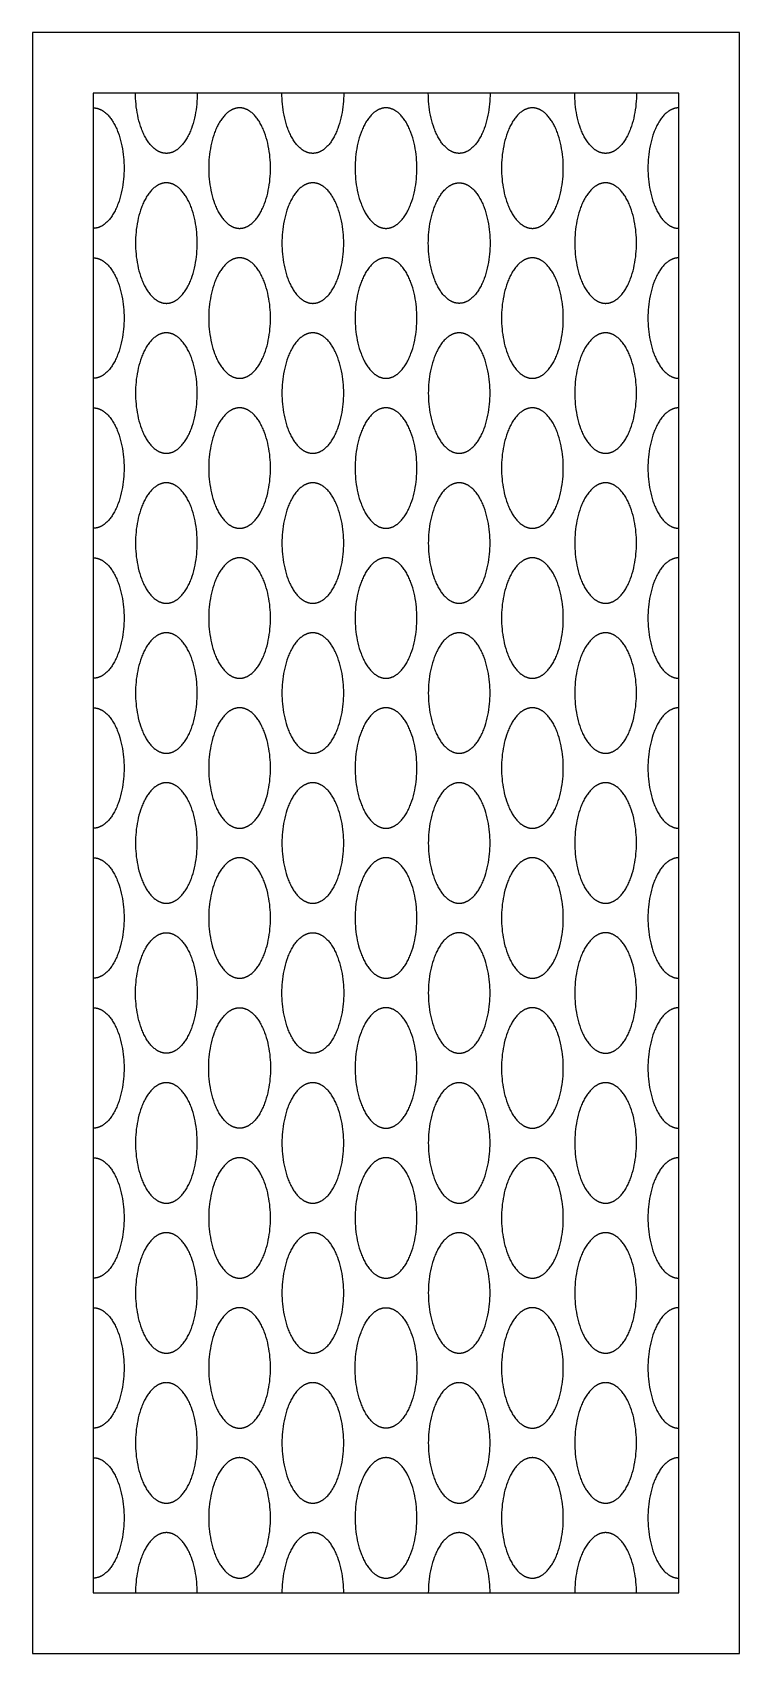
# Model space of a CAD drawing. Extents: x 958 to 1271, y 731 to 1450.
import ezdxf

# ---------------------------------------------------------------- set-up
doc = ezdxf.new("R2010")
doc.units = 0
doc.layers.add('LAYER_05', color=5, linetype='CONTINUOUS')

msp = doc.modelspace()

# ---------------------------------------------------------------- linework, layer by layer
at = {"layer": 'LAYER_05'}
for points in [[(958.2, 731.46), (1271.35, 731.46), (1271.35, 1449.98), (958.2, 1449.98)], [(985.1, 758.36), (1244.45, 758.36), (1244.45, 1423.08), (985.1, 1423.08)], [(1049.94, 1416.55), (1049.79, 1416.55), (1049.64, 1416.54), (1049.48, 1416.53), (1049.33, 1416.52), (1049.17, 1416.51), (1049.02, 1416.49), (1048.87, 1416.47), (1048.71, 1416.44), (1048.55, 1416.41), (1048.4, 1416.38), (1048.24, 1416.34), (1048.08, 1416.3), (1047.92, 1416.26), (1047.77, 1416.21), (1047.61, 1416.16), (1047.45, 1416.1), (1047.29, 1416.04), (1047.13, 1415.98), (1046.97, 1415.91), (1046.81, 1415.84), (1046.65, 1415.77), (1046.49, 1415.69), (1046.33, 1415.61), (1046.17, 1415.52), (1046.01, 1415.43), (1045.86, 1415.33), (1045.7, 1415.23), (1045.54, 1415.13), (1045.38, 1415.02), (1045.22, 1414.91), (1045.06, 1414.79), (1044.9, 1414.67), (1044.59, 1414.42), (1044.27, 1414.15), (1043.96, 1413.87), (1043.66, 1413.57), (1043.35, 1413.25), (1043.05, 1412.91), (1042.75, 1412.56), (1042.45, 1412.2), (1042.16, 1411.82), (1041.87, 1411.42), (1041.59, 1411.01), (1041.32, 1410.58), (1041.04, 1410.14), (1040.78, 1409.68), (1040.52, 1409.21), (1040.26, 1408.73), (1040.02, 1408.23), (1039.78, 1407.73), (1039.54, 1407.21), (1039.32, 1406.68), (1039.1, 1406.14), (1038.89, 1405.59), (1038.49, 1404.46), (1038.12, 1403.3), (1037.79, 1402.11), (1037.49, 1400.9), (1037.22, 1399.68), (1036.99, 1398.44), (1036.79, 1397.2), (1036.62, 1395.95), (1036.49, 1394.71), (1036.38, 1393.47), (1036.31, 1392.25), (1036.27, 1391.04), (1036.26, 1389.85), (1036.27, 1388.66), (1036.31, 1387.45), (1036.38, 1386.23), (1036.49, 1384.99), (1036.62, 1383.75), (1036.79, 1382.5), (1036.99, 1381.26), (1037.22, 1380.02), (1037.49, 1378.79), (1037.79, 1377.59), (1038.12, 1376.4), (1038.49, 1375.24), (1038.89, 1374.11), (1039.1, 1373.56), (1039.32, 1373.02), (1039.54, 1372.49), (1039.78, 1371.97), (1040.02, 1371.46), (1040.26, 1370.97), (1040.52, 1370.49), (1040.78, 1370.02), (1041.04, 1369.56), (1041.32, 1369.12), (1041.59, 1368.69), (1041.87, 1368.28), (1042.16, 1367.88), (1042.45, 1367.5), (1042.75, 1367.13), (1043.05, 1366.78), (1043.35, 1366.45), (1043.66, 1366.13), (1043.96, 1365.83), (1044.27, 1365.54), (1044.59, 1365.28), (1044.9, 1365.02), (1045.06, 1364.9), (1045.22, 1364.79), (1045.38, 1364.68), (1045.54, 1364.57), (1045.7, 1364.46), (1045.86, 1364.37), (1046.01, 1364.27), (1046.17, 1364.18), (1046.33, 1364.09), (1046.49, 1364.01), (1046.65, 1363.93), (1046.81, 1363.85), (1046.97, 1363.78), (1047.13, 1363.72), (1047.29, 1363.65), (1047.45, 1363.59), (1047.61, 1363.54), (1047.77, 1363.49), (1047.92, 1363.44), (1048.08, 1363.4), (1048.24, 1363.36), (1048.4, 1363.32), (1048.55, 1363.29), (1048.71, 1363.26), (1048.87, 1363.23), (1049.02, 1363.21), (1049.17, 1363.19), (1049.33, 1363.17), (1049.48, 1363.16), (1049.64, 1363.15), (1049.79, 1363.15), (1049.94, 1363.15), (1050.09, 1363.15), (1050.24, 1363.15), (1050.4, 1363.16), (1050.55, 1363.17), (1050.7, 1363.19), (1050.86, 1363.21), (1051.01, 1363.23), (1051.17, 1363.26), (1051.32, 1363.29), (1051.48, 1363.32), (1051.64, 1363.36), (1051.8, 1363.4), (1051.95, 1363.44), (1052.11, 1363.49), (1052.27, 1363.54), (1052.43, 1363.59), (1052.59, 1363.65), (1052.75, 1363.72), (1052.91, 1363.78), (1053.07, 1363.85), (1053.22, 1363.93), (1053.38, 1364.01), (1053.54, 1364.09), (1053.7, 1364.18), (1053.86, 1364.27), (1054.02, 1364.37), (1054.18, 1364.46), (1054.34, 1364.57), (1054.5, 1364.68), (1054.66, 1364.79), (1054.82, 1364.9), (1054.97, 1365.02), (1055.29, 1365.28), (1055.6, 1365.54), (1055.91, 1365.83), (1056.22, 1366.13), (1056.53, 1366.45), (1056.83, 1366.78), (1057.13, 1367.13), (1057.43, 1367.5), (1057.72, 1367.88), (1058, 1368.28), (1058.29, 1368.69), (1058.56, 1369.12), (1058.83, 1369.56), (1059.1, 1370.02), (1059.36, 1370.49), (1059.61, 1370.97), (1059.86, 1371.46), (1060.1, 1371.97), (1060.33, 1372.49), (1060.56, 1373.02), (1060.78, 1373.56), (1060.99, 1374.11), (1061.39, 1375.24), (1061.76, 1376.4), (1062.09, 1377.59), (1062.39, 1378.79), (1062.66, 1380.02), (1062.89, 1381.26), (1063.09, 1382.5), (1063.26, 1383.75), (1063.39, 1384.99), (1063.49, 1386.23), (1063.56, 1387.45), (1063.61, 1388.66), (1063.62, 1389.85), (1063.61, 1391.04), (1063.56, 1392.25), (1063.49, 1393.47), (1063.39, 1394.71), (1063.26, 1395.95), (1063.09, 1397.2), (1062.89, 1398.44), (1062.66, 1399.68), (1062.39, 1400.9), (1062.09, 1402.11), (1061.76, 1403.3), (1061.39, 1404.46), (1060.99, 1405.59), (1060.78, 1406.14), (1060.56, 1406.68), (1060.33, 1407.21), (1060.1, 1407.73), (1059.86, 1408.23), (1059.61, 1408.73), (1059.36, 1409.21), (1059.1, 1409.68), (1058.83, 1410.14), (1058.56, 1410.58), (1058.29, 1411.01), (1058, 1411.42), (1057.72, 1411.82), (1057.43, 1412.2), (1057.13, 1412.56), (1056.83, 1412.91), (1056.53, 1413.25), (1056.22, 1413.57), (1055.91, 1413.87), (1055.6, 1414.15), (1055.29, 1414.42), (1054.97, 1414.67), (1054.82, 1414.79), (1054.66, 1414.91), (1054.5, 1415.02), (1054.34, 1415.13), (1054.18, 1415.23), (1054.02, 1415.33), (1053.86, 1415.43), (1053.7, 1415.52), (1053.54, 1415.61), (1053.38, 1415.69), (1053.22, 1415.77), (1053.07, 1415.84), (1052.91, 1415.91), (1052.75, 1415.98), (1052.59, 1416.04), (1052.43, 1416.1), (1052.27, 1416.16), (1052.11, 1416.21), (1051.95, 1416.26), (1051.8, 1416.3), (1051.64, 1416.34), (1051.48, 1416.38), (1051.32, 1416.41), (1051.17, 1416.44), (1051.01, 1416.47), (1050.86, 1416.49), (1050.7, 1416.51), (1050.55, 1416.52), (1050.4, 1416.53), (1050.24, 1416.54), (1050.09, 1416.55)], [(1114.78, 1416.55), (1114.62, 1416.55), (1114.47, 1416.54), (1114.32, 1416.53), (1114.17, 1416.52), (1114.01, 1416.51), (1113.86, 1416.49), (1113.7, 1416.47), (1113.55, 1416.44), (1113.39, 1416.41), (1113.23, 1416.38), (1113.08, 1416.34), (1112.92, 1416.3), (1112.76, 1416.26), (1112.6, 1416.21), (1112.45, 1416.16), (1112.29, 1416.1), (1112.13, 1416.04), (1111.97, 1415.98), (1111.81, 1415.91), (1111.65, 1415.84), (1111.49, 1415.77), (1111.33, 1415.69), (1111.17, 1415.61), (1111.01, 1415.52), (1110.85, 1415.43), (1110.69, 1415.33), (1110.53, 1415.23), (1110.37, 1415.13), (1110.22, 1415.02), (1110.06, 1414.91), (1109.9, 1414.79), (1109.74, 1414.67), (1109.43, 1414.42), (1109.11, 1414.15), (1108.8, 1413.87), (1108.49, 1413.57), (1108.19, 1413.25), (1107.88, 1412.91), (1107.59, 1412.56), (1107.29, 1412.2), (1107, 1411.82), (1106.71, 1411.42), (1106.43, 1411.01), (1106.15, 1410.58), (1105.88, 1410.14), (1105.62, 1409.68), (1105.36, 1409.21), (1105.1, 1408.73), (1104.86, 1408.23), (1104.61, 1407.73), (1104.38, 1407.21), (1104.15, 1406.68), (1103.94, 1406.14), (1103.72, 1405.59), (1103.33, 1404.46), (1102.96, 1403.3), (1102.62, 1402.11), (1102.32, 1400.9), (1102.06, 1399.68), (1101.82, 1398.44), (1101.62, 1397.2), (1101.46, 1395.95), (1101.32, 1394.71), (1101.22, 1393.47), (1101.15, 1392.25), (1101.11, 1391.04), (1101.1, 1389.85), (1101.11, 1388.66), (1101.15, 1387.45), (1101.22, 1386.23), (1101.32, 1384.99), (1101.46, 1383.75), (1101.62, 1382.5), (1101.82, 1381.26), (1102.06, 1380.02), (1102.32, 1378.79), (1102.62, 1377.59), (1102.96, 1376.4), (1103.33, 1375.24), (1103.72, 1374.11), (1103.94, 1373.56), (1104.15, 1373.02), (1104.38, 1372.49), (1104.61, 1371.97), (1104.86, 1371.46), (1105.1, 1370.97), (1105.36, 1370.49), (1105.62, 1370.02), (1105.88, 1369.56), (1106.15, 1369.12), (1106.43, 1368.69), (1106.71, 1368.28), (1107, 1367.88), (1107.29, 1367.5), (1107.59, 1367.13), (1107.88, 1366.78), (1108.19, 1366.45), (1108.49, 1366.13), (1108.8, 1365.83), (1109.11, 1365.54), (1109.43, 1365.28), (1109.74, 1365.02), (1109.9, 1364.9), (1110.06, 1364.79), (1110.22, 1364.68), (1110.37, 1364.57), (1110.53, 1364.46), (1110.69, 1364.37), (1110.85, 1364.27), (1111.01, 1364.18), (1111.17, 1364.09), (1111.33, 1364.01), (1111.49, 1363.93), (1111.65, 1363.85), (1111.81, 1363.78), (1111.97, 1363.72), (1112.13, 1363.65), (1112.29, 1363.59), (1112.45, 1363.54), (1112.6, 1363.49), (1112.76, 1363.44), (1112.92, 1363.4), (1113.08, 1363.36), (1113.23, 1363.32), (1113.39, 1363.29), (1113.55, 1363.26), (1113.7, 1363.23), (1113.86, 1363.21), (1114.01, 1363.19), (1114.17, 1363.17), (1114.32, 1363.16), (1114.47, 1363.15), (1114.62, 1363.15), (1114.78, 1363.15), (1114.93, 1363.15), (1115.08, 1363.15), (1115.23, 1363.16), (1115.39, 1363.17), (1115.54, 1363.19), (1115.69, 1363.21), (1115.85, 1363.23), (1116.01, 1363.26), (1116.16, 1363.29), (1116.32, 1363.32), (1116.48, 1363.36), (1116.63, 1363.4), (1116.79, 1363.44), (1116.95, 1363.49), (1117.11, 1363.54), (1117.27, 1363.59), (1117.42, 1363.65), (1117.58, 1363.72), (1117.74, 1363.78), (1117.9, 1363.85), (1118.06, 1363.93), (1118.22, 1364.01), (1118.38, 1364.09), (1118.54, 1364.18), (1118.7, 1364.27), (1118.86, 1364.37), (1119.02, 1364.46), (1119.18, 1364.57), (1119.34, 1364.68), (1119.5, 1364.79), (1119.65, 1364.9), (1119.81, 1365.02), (1120.13, 1365.28), (1120.44, 1365.54), (1120.75, 1365.83), (1121.06, 1366.13), (1121.37, 1366.45), (1121.67, 1366.78), (1121.97, 1367.13), (1122.26, 1367.5), (1122.55, 1367.88), (1122.84, 1368.28), (1123.12, 1368.69), (1123.4, 1369.12), (1123.67, 1369.56), (1123.94, 1370.02), (1124.2, 1370.49), (1124.45, 1370.97), (1124.7, 1371.46), (1124.94, 1371.97), (1125.17, 1372.49), (1125.4, 1373.02), (1125.62, 1373.56), (1125.83, 1374.11), (1126.23, 1375.24), (1126.59, 1376.4), (1126.93, 1377.59), (1127.23, 1378.79), (1127.5, 1380.02), (1127.73, 1381.26), (1127.93, 1382.5), (1128.1, 1383.75), (1128.23, 1384.99), (1128.33, 1386.23), (1128.4, 1387.45), (1128.44, 1388.66), (1128.46, 1389.85), (1128.44, 1391.04), (1128.4, 1392.25), (1128.33, 1393.47), (1128.23, 1394.71), (1128.1, 1395.95), (1127.93, 1397.2), (1127.73, 1398.44), (1127.5, 1399.68), (1127.23, 1400.9), (1126.93, 1402.11), (1126.59, 1403.3), (1126.23, 1404.46), (1125.83, 1405.59), (1125.62, 1406.14), (1125.4, 1406.68), (1125.17, 1407.21), (1124.94, 1407.73), (1124.7, 1408.23), (1124.45, 1408.73), (1124.2, 1409.21), (1123.94, 1409.68), (1123.67, 1410.14), (1123.4, 1410.58), (1123.12, 1411.01), (1122.84, 1411.42), (1122.55, 1411.82), (1122.26, 1412.2), (1121.97, 1412.56), (1121.67, 1412.91), (1121.37, 1413.25), (1121.06, 1413.57), (1120.75, 1413.87), (1120.44, 1414.15), (1120.13, 1414.42), (1119.81, 1414.67), (1119.65, 1414.79), (1119.5, 1414.91), (1119.34, 1415.02), (1119.18, 1415.13), (1119.02, 1415.23), (1118.86, 1415.33), (1118.7, 1415.43), (1118.54, 1415.52), (1118.38, 1415.61), (1118.22, 1415.69), (1118.06, 1415.77), (1117.9, 1415.84), (1117.74, 1415.91), (1117.58, 1415.98), (1117.42, 1416.04), (1117.27, 1416.1), (1117.11, 1416.16), (1116.95, 1416.21), (1116.79, 1416.26), (1116.63, 1416.3), (1116.48, 1416.34), (1116.32, 1416.38), (1116.16, 1416.41), (1116.01, 1416.44), (1115.85, 1416.47), (1115.69, 1416.49), (1115.54, 1416.51), (1115.39, 1416.52), (1115.23, 1416.53), (1115.08, 1416.54), (1114.93, 1416.55)], [(1179.61, 1416.55), (1179.46, 1416.55), (1179.31, 1416.54), (1179.16, 1416.53), (1179, 1416.52), (1178.85, 1416.51), (1178.7, 1416.49), (1178.54, 1416.47), (1178.38, 1416.44), (1178.23, 1416.41), (1178.07, 1416.38), (1177.91, 1416.34), (1177.76, 1416.3), (1177.6, 1416.26), (1177.44, 1416.21), (1177.28, 1416.16), (1177.12, 1416.1), (1176.97, 1416.04), (1176.81, 1415.98), (1176.65, 1415.91), (1176.49, 1415.84), (1176.33, 1415.77), (1176.17, 1415.69), (1176.01, 1415.61), (1175.85, 1415.52), (1175.69, 1415.43), (1175.53, 1415.33), (1175.37, 1415.23), (1175.21, 1415.13), (1175.05, 1415.02), (1174.89, 1414.91), (1174.74, 1414.79), (1174.58, 1414.67), (1174.26, 1414.42), (1173.95, 1414.15), (1173.64, 1413.87), (1173.33, 1413.57), (1173.02, 1413.25), (1172.72, 1412.91), (1172.42, 1412.56), (1172.13, 1412.2), (1171.84, 1411.82), (1171.55, 1411.42), (1171.27, 1411.01), (1170.99, 1410.58), (1170.72, 1410.14), (1170.45, 1409.68), (1170.19, 1409.21), (1169.94, 1408.73), (1169.69, 1408.23), (1169.45, 1407.73), (1169.22, 1407.21), (1168.99, 1406.68), (1168.77, 1406.14), (1168.56, 1405.59), (1168.16, 1404.46), (1167.8, 1403.3), (1167.46, 1402.11), (1167.16, 1400.9), (1166.89, 1399.68), (1166.66, 1398.44), (1166.46, 1397.2), (1166.29, 1395.95), (1166.16, 1394.71), (1166.06, 1393.47), (1165.99, 1392.25), (1165.95, 1391.04), (1165.93, 1389.85), (1165.95, 1388.66), (1165.99, 1387.45), (1166.06, 1386.23), (1166.16, 1384.99), (1166.29, 1383.75), (1166.46, 1382.5), (1166.66, 1381.26), (1166.89, 1380.02), (1167.16, 1378.79), (1167.46, 1377.59), (1167.8, 1376.4), (1168.16, 1375.24), (1168.56, 1374.11), (1168.77, 1373.56), (1168.99, 1373.02), (1169.22, 1372.49), (1169.45, 1371.97), (1169.69, 1371.46), (1169.94, 1370.97), (1170.19, 1370.49), (1170.45, 1370.02), (1170.72, 1369.56), (1170.99, 1369.12), (1171.27, 1368.69), (1171.55, 1368.28), (1171.84, 1367.88), (1172.13, 1367.5), (1172.42, 1367.13), (1172.72, 1366.78), (1173.02, 1366.45), (1173.33, 1366.13), (1173.64, 1365.83), (1173.95, 1365.54), (1174.26, 1365.28), (1174.58, 1365.02), (1174.74, 1364.9), (1174.89, 1364.79), (1175.05, 1364.68), (1175.21, 1364.57), (1175.37, 1364.46), (1175.53, 1364.37), (1175.69, 1364.27), (1175.85, 1364.18), (1176.01, 1364.09), (1176.17, 1364.01), (1176.33, 1363.93), (1176.49, 1363.85), (1176.65, 1363.78), (1176.81, 1363.72), (1176.97, 1363.65), (1177.12, 1363.59), (1177.28, 1363.54), (1177.44, 1363.49), (1177.6, 1363.44), (1177.76, 1363.4), (1177.91, 1363.36), (1178.07, 1363.32), (1178.23, 1363.29), (1178.38, 1363.26), (1178.54, 1363.23), (1178.7, 1363.21), (1178.85, 1363.19), (1179, 1363.17), (1179.16, 1363.16), (1179.31, 1363.15), (1179.46, 1363.15), (1179.61, 1363.15), (1179.77, 1363.15), (1179.92, 1363.15), (1180.07, 1363.16), (1180.22, 1363.17), (1180.38, 1363.19), (1180.53, 1363.21), (1180.69, 1363.23), (1180.84, 1363.26), (1181, 1363.29), (1181.16, 1363.32), (1181.31, 1363.36), (1181.47, 1363.4), (1181.63, 1363.44), (1181.79, 1363.49), (1181.94, 1363.54), (1182.1, 1363.59), (1182.26, 1363.65), (1182.42, 1363.72), (1182.58, 1363.78), (1182.74, 1363.85), (1182.9, 1363.93), (1183.06, 1364.01), (1183.22, 1364.09), (1183.38, 1364.18), (1183.54, 1364.27), (1183.7, 1364.37), (1183.86, 1364.46), (1184.02, 1364.57), (1184.17, 1364.68), (1184.33, 1364.79), (1184.49, 1364.9), (1184.65, 1365.02), (1184.96, 1365.28), (1185.28, 1365.54), (1185.59, 1365.83), (1185.9, 1366.13), (1186.2, 1366.45), (1186.51, 1366.78), (1186.81, 1367.13), (1187.1, 1367.5), (1187.39, 1367.88), (1187.68, 1368.28), (1187.96, 1368.69), (1188.24, 1369.12), (1188.51, 1369.56), (1188.77, 1370.02), (1189.03, 1370.49), (1189.29, 1370.97), (1189.54, 1371.46), (1189.78, 1371.97), (1190.01, 1372.49), (1190.24, 1373.02), (1190.45, 1373.56), (1190.67, 1374.11), (1191.07, 1375.24), (1191.43, 1376.4), (1191.77, 1377.59), (1192.07, 1378.79), (1192.33, 1380.02), (1192.57, 1381.26), (1192.77, 1382.5), (1192.93, 1383.75), (1193.07, 1384.99), (1193.17, 1386.23), (1193.24, 1387.45), (1193.28, 1388.66), (1193.3, 1389.85), (1193.28, 1391.04), (1193.24, 1392.25), (1193.17, 1393.47), (1193.07, 1394.71), (1192.93, 1395.95), (1192.77, 1397.2), (1192.57, 1398.44), (1192.33, 1399.68), (1192.07, 1400.9), (1191.77, 1402.11), (1191.43, 1403.3), (1191.07, 1404.46), (1190.67, 1405.59), (1190.45, 1406.14), (1190.24, 1406.68), (1190.01, 1407.21), (1189.78, 1407.73), (1189.54, 1408.23), (1189.29, 1408.73), (1189.03, 1409.21), (1188.77, 1409.68), (1188.51, 1410.14), (1188.24, 1410.58), (1187.96, 1411.01), (1187.68, 1411.42), (1187.39, 1411.82), (1187.1, 1412.2), (1186.81, 1412.56), (1186.51, 1412.91), (1186.2, 1413.25), (1185.9, 1413.57), (1185.59, 1413.87), (1185.28, 1414.15), (1184.96, 1414.42), (1184.65, 1414.67), (1184.49, 1414.79), (1184.33, 1414.91), (1184.17, 1415.02), (1184.02, 1415.13), (1183.86, 1415.23), (1183.7, 1415.33), (1183.54, 1415.43), (1183.38, 1415.52), (1183.22, 1415.61), (1183.06, 1415.69), (1182.9, 1415.77), (1182.74, 1415.84), (1182.58, 1415.91), (1182.42, 1415.98), (1182.26, 1416.04), (1182.1, 1416.1), (1181.94, 1416.16), (1181.79, 1416.21), (1181.63, 1416.26), (1181.47, 1416.3), (1181.31, 1416.34), (1181.16, 1416.38), (1181, 1416.41), (1180.84, 1416.44), (1180.69, 1416.47), (1180.53, 1416.49), (1180.38, 1416.51), (1180.22, 1416.52), (1180.07, 1416.53), (1179.92, 1416.54), (1179.77, 1416.55)], [(1031.2, 1356.61), (1031.19, 1357.8), (1031.15, 1359.01), (1031.07, 1360.24), (1030.97, 1361.47), (1030.84, 1362.71), (1030.67, 1363.96), (1030.47, 1365.2), (1030.24, 1366.44), (1029.97, 1367.67), (1029.67, 1368.88), (1029.34, 1370.06), (1028.97, 1371.22), (1028.57, 1372.35), (1028.36, 1372.9), (1028.14, 1373.44), (1027.92, 1373.97), (1027.68, 1374.49), (1027.44, 1375), (1027.19, 1375.49), (1026.94, 1375.98), (1026.68, 1376.44), (1026.41, 1376.9), (1026.14, 1377.34), (1025.87, 1377.77), (1025.58, 1378.18), (1025.3, 1378.58), (1025.01, 1378.96), (1024.71, 1379.33), (1024.41, 1379.68), (1024.11, 1380.01), (1023.8, 1380.33), (1023.5, 1380.63), (1023.18, 1380.92), (1022.87, 1381.19), (1022.56, 1381.44), (1022.4, 1381.56), (1022.24, 1381.67), (1022.08, 1381.79), (1021.92, 1381.89), (1021.76, 1382), (1021.6, 1382.1), (1021.44, 1382.19), (1021.28, 1382.28), (1021.12, 1382.37), (1020.97, 1382.45), (1020.81, 1382.53), (1020.65, 1382.61), (1020.49, 1382.68), (1020.33, 1382.75), (1020.17, 1382.81), (1020.01, 1382.87), (1019.85, 1382.92), (1019.69, 1382.97), (1019.53, 1383.02), (1019.38, 1383.07), (1019.22, 1383.11), (1019.06, 1383.14), (1018.91, 1383.18), (1018.75, 1383.21), (1018.59, 1383.23), (1018.44, 1383.25), (1018.28, 1383.27), (1018.13, 1383.29), (1017.98, 1383.3), (1017.82, 1383.31), (1017.67, 1383.31), (1017.52, 1383.31), (1017.37, 1383.31), (1017.22, 1383.31), (1017.06, 1383.3), (1016.91, 1383.29), (1016.76, 1383.27), (1016.6, 1383.25), (1016.45, 1383.23), (1016.29, 1383.21), (1016.13, 1383.18), (1015.98, 1383.14), (1015.82, 1383.11), (1015.66, 1383.07), (1015.51, 1383.02), (1015.35, 1382.97), (1015.19, 1382.92), (1015.03, 1382.87), (1014.87, 1382.81), (1014.71, 1382.75), (1014.55, 1382.68), (1014.39, 1382.61), (1014.23, 1382.53), (1014.07, 1382.45), (1013.92, 1382.37), (1013.76, 1382.28), (1013.6, 1382.19), (1013.44, 1382.1), (1013.28, 1382), (1013.12, 1381.89), (1012.96, 1381.79), (1012.8, 1381.67), (1012.64, 1381.56), (1012.48, 1381.44), (1012.17, 1381.19), (1011.86, 1380.92), (1011.54, 1380.63), (1011.24, 1380.33), (1010.93, 1380.01), (1010.63, 1379.68), (1010.33, 1379.33), (1010.03, 1378.96), (1009.74, 1378.58), (1009.46, 1378.18), (1009.17, 1377.77), (1008.9, 1377.34), (1008.63, 1376.9), (1008.36, 1376.44), (1008.1, 1375.98), (1007.85, 1375.49), (1007.6, 1375), (1007.36, 1374.49), (1007.12, 1373.97), (1006.9, 1373.44), (1006.68, 1372.9), (1006.47, 1372.35), (1006.07, 1371.22), (1005.7, 1370.06), (1005.37, 1368.88), (1005.07, 1367.67), (1004.8, 1366.44), (1004.57, 1365.2), (1004.37, 1363.96), (1004.2, 1362.71), (1004.07, 1361.47), (1003.97, 1360.24), (1003.89, 1359.01), (1003.85, 1357.8), (1003.84, 1356.61), (1003.85, 1355.42), (1003.89, 1354.21), (1003.97, 1352.99), (1004.07, 1351.75), (1004.2, 1350.51), (1004.37, 1349.27), (1004.57, 1348.02), (1004.8, 1346.78), (1005.07, 1345.56), (1005.37, 1344.35), (1005.7, 1343.16), (1006.07, 1342), (1006.47, 1340.87), (1006.68, 1340.32), (1006.9, 1339.78), (1007.12, 1339.25), (1007.36, 1338.73), (1007.6, 1338.23), (1007.85, 1337.73), (1008.1, 1337.25), (1008.36, 1336.78), (1008.63, 1336.33), (1008.9, 1335.88), (1009.17, 1335.46), (1009.46, 1335.04), (1009.74, 1334.65), (1010.03, 1334.26), (1010.33, 1333.9), (1010.63, 1333.55), (1010.93, 1333.21), (1011.24, 1332.9), (1011.54, 1332.59), (1011.86, 1332.31), (1012.17, 1332.04), (1012.48, 1331.79), (1012.64, 1331.67), (1012.8, 1331.55), (1012.96, 1331.44), (1013.12, 1331.33), (1013.28, 1331.23), (1013.44, 1331.13), (1013.6, 1331.03), (1013.76, 1330.94), (1013.92, 1330.86), (1014.07, 1330.77), (1014.23, 1330.69), (1014.39, 1330.62), (1014.55, 1330.55), (1014.71, 1330.48), (1014.87, 1330.42), (1015.03, 1330.36), (1015.19, 1330.3), (1015.35, 1330.25), (1015.51, 1330.2), (1015.66, 1330.16), (1015.82, 1330.12), (1015.98, 1330.08), (1016.13, 1330.05), (1016.29, 1330.02), (1016.45, 1329.99), (1016.6, 1329.97), (1016.76, 1329.95), (1016.91, 1329.94), (1017.06, 1329.93), (1017.22, 1329.92), (1017.37, 1329.91), (1017.52, 1329.91), (1017.67, 1329.91), (1017.82, 1329.92), (1017.98, 1329.93), (1018.13, 1329.94), (1018.28, 1329.95), (1018.44, 1329.97), (1018.59, 1329.99), (1018.75, 1330.02), (1018.91, 1330.05), (1019.06, 1330.08), (1019.22, 1330.12), (1019.38, 1330.16), (1019.53, 1330.2), (1019.69, 1330.25), (1019.85, 1330.3), (1020.01, 1330.36), (1020.17, 1330.42), (1020.33, 1330.48), (1020.49, 1330.55), (1020.65, 1330.62), (1020.81, 1330.69), (1020.97, 1330.77), (1021.12, 1330.86), (1021.28, 1330.94), (1021.44, 1331.03), (1021.6, 1331.13), (1021.76, 1331.23), (1021.92, 1331.33), (1022.08, 1331.44), (1022.24, 1331.55), (1022.4, 1331.67), (1022.56, 1331.79), (1022.87, 1332.04), (1023.18, 1332.31), (1023.5, 1332.59), (1023.8, 1332.9), (1024.11, 1333.21), (1024.41, 1333.55), (1024.71, 1333.9), (1025.01, 1334.26), (1025.3, 1334.65), (1025.58, 1335.04), (1025.87, 1335.46), (1026.14, 1335.88), (1026.41, 1336.33), (1026.68, 1336.78), (1026.94, 1337.25), (1027.19, 1337.73), (1027.44, 1338.23), (1027.68, 1338.73), (1027.92, 1339.25), (1028.14, 1339.78), (1028.36, 1340.32), (1028.57, 1340.87), (1028.97, 1342), (1029.34, 1343.16), (1029.67, 1344.35), (1029.97, 1345.56), (1030.24, 1346.78), (1030.47, 1348.02), (1030.67, 1349.27), (1030.84, 1350.51), (1030.97, 1351.75), (1031.07, 1352.99), (1031.15, 1354.21), (1031.19, 1355.42)], [(1096.04, 1356.61), (1096.03, 1357.8), (1095.98, 1359.01), (1095.91, 1360.24), (1095.81, 1361.47), (1095.68, 1362.71), (1095.51, 1363.96), (1095.31, 1365.2), (1095.08, 1366.44), (1094.81, 1367.67), (1094.51, 1368.88), (1094.18, 1370.06), (1093.81, 1371.22), (1093.41, 1372.35), (1093.2, 1372.9), (1092.98, 1373.44), (1092.75, 1373.97), (1092.52, 1374.49), (1092.28, 1375), (1092.03, 1375.49), (1091.78, 1375.98), (1091.52, 1376.44), (1091.25, 1376.9), (1090.98, 1377.34), (1090.7, 1377.77), (1090.42, 1378.18), (1090.14, 1378.58), (1089.84, 1378.96), (1089.55, 1379.33), (1089.25, 1379.68), (1088.95, 1380.01), (1088.64, 1380.33), (1088.33, 1380.63), (1088.02, 1380.92), (1087.71, 1381.19), (1087.39, 1381.44), (1087.24, 1381.56), (1087.08, 1381.67), (1086.92, 1381.79), (1086.76, 1381.89), (1086.6, 1382), (1086.44, 1382.1), (1086.28, 1382.19), (1086.12, 1382.28), (1085.96, 1382.37), (1085.8, 1382.45), (1085.64, 1382.53), (1085.48, 1382.61), (1085.32, 1382.68), (1085.17, 1382.75), (1085.01, 1382.81), (1084.85, 1382.87), (1084.69, 1382.92), (1084.53, 1382.97), (1084.37, 1383.02), (1084.21, 1383.07), (1084.06, 1383.11), (1083.9, 1383.14), (1083.74, 1383.18), (1083.59, 1383.21), (1083.43, 1383.23), (1083.28, 1383.25), (1083.12, 1383.27), (1082.97, 1383.29), (1082.81, 1383.3), (1082.66, 1383.31), (1082.51, 1383.31), (1082.36, 1383.31), (1082.21, 1383.31), (1082.05, 1383.31), (1081.9, 1383.3), (1081.75, 1383.29), (1081.59, 1383.27), (1081.44, 1383.25), (1081.28, 1383.23), (1081.13, 1383.21), (1080.97, 1383.18), (1080.82, 1383.14), (1080.66, 1383.11), (1080.5, 1383.07), (1080.34, 1383.02), (1080.19, 1382.97), (1080.03, 1382.92), (1079.87, 1382.87), (1079.71, 1382.81), (1079.55, 1382.75), (1079.39, 1382.68), (1079.23, 1382.61), (1079.07, 1382.53), (1078.91, 1382.45), (1078.75, 1382.37), (1078.59, 1382.28), (1078.43, 1382.19), (1078.27, 1382.1), (1078.11, 1382), (1077.96, 1381.89), (1077.8, 1381.79), (1077.64, 1381.67), (1077.48, 1381.56), (1077.32, 1381.44), (1077.01, 1381.19), (1076.69, 1380.92), (1076.38, 1380.63), (1076.07, 1380.33), (1075.77, 1380.01), (1075.47, 1379.68), (1075.17, 1379.33), (1074.87, 1378.96), (1074.58, 1378.58), (1074.29, 1378.18), (1074.01, 1377.77), (1073.73, 1377.34), (1073.46, 1376.9), (1073.2, 1376.44), (1072.94, 1375.98), (1072.68, 1375.49), (1072.44, 1375), (1072.2, 1374.49), (1071.96, 1373.97), (1071.74, 1373.44), (1071.52, 1372.9), (1071.31, 1372.35), (1070.91, 1371.22), (1070.54, 1370.06), (1070.2, 1368.88), (1069.9, 1367.67), (1069.64, 1366.44), (1069.4, 1365.2), (1069.2, 1363.96), (1069.04, 1362.71), (1068.9, 1361.47), (1068.8, 1360.24), (1068.73, 1359.01), (1068.69, 1357.8), (1068.68, 1356.61), (1068.69, 1355.42), (1068.73, 1354.21), (1068.8, 1352.99), (1068.9, 1351.75), (1069.04, 1350.51), (1069.2, 1349.27), (1069.4, 1348.02), (1069.64, 1346.78), (1069.9, 1345.56), (1070.2, 1344.35), (1070.54, 1343.16), (1070.91, 1342), (1071.31, 1340.87), (1071.52, 1340.32), (1071.74, 1339.78), (1071.96, 1339.25), (1072.2, 1338.73), (1072.44, 1338.23), (1072.68, 1337.73), (1072.94, 1337.25), (1073.2, 1336.78), (1073.46, 1336.33), (1073.73, 1335.88), (1074.01, 1335.46), (1074.29, 1335.04), (1074.58, 1334.65), (1074.87, 1334.26), (1075.17, 1333.9), (1075.47, 1333.55), (1075.77, 1333.21), (1076.07, 1332.9), (1076.38, 1332.59), (1076.69, 1332.31), (1077.01, 1332.04), (1077.32, 1331.79), (1077.48, 1331.67), (1077.64, 1331.55), (1077.8, 1331.44), (1077.96, 1331.33), (1078.11, 1331.23), (1078.27, 1331.13), (1078.43, 1331.03), (1078.59, 1330.94), (1078.75, 1330.86), (1078.91, 1330.77), (1079.07, 1330.69), (1079.23, 1330.62), (1079.39, 1330.55), (1079.55, 1330.48), (1079.71, 1330.42), (1079.87, 1330.36), (1080.03, 1330.3), (1080.19, 1330.25), (1080.34, 1330.2), (1080.5, 1330.16), (1080.66, 1330.12), (1080.82, 1330.08), (1080.97, 1330.05), (1081.13, 1330.02), (1081.28, 1329.99), (1081.44, 1329.97), (1081.59, 1329.95), (1081.75, 1329.94), (1081.9, 1329.93), (1082.05, 1329.92), (1082.21, 1329.91), (1082.36, 1329.91), (1082.51, 1329.91), (1082.66, 1329.92), (1082.81, 1329.93), (1082.97, 1329.94), (1083.12, 1329.95), (1083.28, 1329.97), (1083.43, 1329.99), (1083.59, 1330.02), (1083.74, 1330.05), (1083.9, 1330.08), (1084.06, 1330.12), (1084.21, 1330.16), (1084.37, 1330.2), (1084.53, 1330.25), (1084.69, 1330.3), (1084.85, 1330.36), (1085.01, 1330.42), (1085.17, 1330.48), (1085.32, 1330.55), (1085.48, 1330.62), (1085.64, 1330.69), (1085.8, 1330.77), (1085.96, 1330.86), (1086.12, 1330.94), (1086.28, 1331.03), (1086.44, 1331.13), (1086.6, 1331.23), (1086.76, 1331.33), (1086.92, 1331.44), (1087.08, 1331.55), (1087.24, 1331.67), (1087.39, 1331.79), (1087.71, 1332.04), (1088.02, 1332.31), (1088.33, 1332.59), (1088.64, 1332.9), (1088.95, 1333.21), (1089.25, 1333.55), (1089.55, 1333.9), (1089.84, 1334.26), (1090.14, 1334.65), (1090.42, 1335.04), (1090.7, 1335.46), (1090.98, 1335.88), (1091.25, 1336.33), (1091.52, 1336.78), (1091.78, 1337.25), (1092.03, 1337.73), (1092.28, 1338.23), (1092.52, 1338.73), (1092.75, 1339.25), (1092.98, 1339.78), (1093.2, 1340.32), (1093.41, 1340.87), (1093.81, 1342), (1094.18, 1343.16), (1094.51, 1344.35), (1094.81, 1345.56), (1095.08, 1346.78), (1095.31, 1348.02), (1095.51, 1349.27), (1095.68, 1350.51), (1095.81, 1351.75), (1095.91, 1352.99), (1095.98, 1354.21), (1096.03, 1355.42)], [(1133.51, 1356.61), (1133.53, 1357.8), (1133.57, 1359.01), (1133.64, 1360.24), (1133.74, 1361.47), (1133.88, 1362.71), (1134.04, 1363.96), (1134.24, 1365.2), (1134.47, 1366.44), (1134.74, 1367.67), (1135.04, 1368.88), (1135.38, 1370.06), (1135.74, 1371.22), (1136.14, 1372.35), (1136.35, 1372.9), (1136.57, 1373.44), (1136.8, 1373.97), (1137.03, 1374.49), (1137.27, 1375), (1137.52, 1375.49), (1137.77, 1375.98), (1138.03, 1376.44), (1138.3, 1376.9), (1138.57, 1377.34), (1138.85, 1377.77), (1139.13, 1378.18), (1139.42, 1378.58), (1139.71, 1378.96), (1140, 1379.33), (1140.3, 1379.68), (1140.61, 1380.01), (1140.91, 1380.33), (1141.22, 1380.63), (1141.53, 1380.92), (1141.84, 1381.19), (1142.16, 1381.44), (1142.32, 1381.56), (1142.48, 1381.67), (1142.63, 1381.79), (1142.79, 1381.89), (1142.95, 1382), (1143.11, 1382.1), (1143.27, 1382.19), (1143.43, 1382.28), (1143.59, 1382.37), (1143.75, 1382.45), (1143.91, 1382.53), (1144.07, 1382.61), (1144.23, 1382.68), (1144.39, 1382.75), (1144.55, 1382.81), (1144.71, 1382.87), (1144.86, 1382.92), (1145.02, 1382.97), (1145.18, 1383.02), (1145.34, 1383.07), (1145.5, 1383.11), (1145.65, 1383.14), (1145.81, 1383.18), (1145.97, 1383.21), (1146.12, 1383.23), (1146.28, 1383.25), (1146.43, 1383.27), (1146.59, 1383.29), (1146.74, 1383.3), (1146.89, 1383.31), (1147.04, 1383.31), (1147.2, 1383.31), (1147.35, 1383.31), (1147.5, 1383.31), (1147.65, 1383.3), (1147.81, 1383.29), (1147.96, 1383.27), (1148.11, 1383.25), (1148.27, 1383.23), (1148.42, 1383.21), (1148.58, 1383.18), (1148.74, 1383.14), (1148.89, 1383.11), (1149.05, 1383.07), (1149.21, 1383.02), (1149.37, 1382.97), (1149.53, 1382.92), (1149.68, 1382.87), (1149.84, 1382.81), (1150, 1382.75), (1150.16, 1382.68), (1150.32, 1382.61), (1150.48, 1382.53), (1150.64, 1382.45), (1150.8, 1382.37), (1150.96, 1382.28), (1151.12, 1382.19), (1151.28, 1382.1), (1151.44, 1382), (1151.6, 1381.89), (1151.76, 1381.79), (1151.91, 1381.67), (1152.07, 1381.56), (1152.23, 1381.44), (1152.55, 1381.19), (1152.86, 1380.92), (1153.17, 1380.63), (1153.48, 1380.33), (1153.78, 1380.01), (1154.09, 1379.68), (1154.39, 1379.33), (1154.68, 1378.96), (1154.97, 1378.58), (1155.26, 1378.18), (1155.54, 1377.77), (1155.82, 1377.34), (1156.09, 1376.9), (1156.36, 1376.44), (1156.62, 1375.98), (1156.87, 1375.49), (1157.12, 1375), (1157.36, 1374.49), (1157.59, 1373.97), (1157.82, 1373.44), (1158.04, 1372.9), (1158.25, 1372.35), (1158.65, 1371.22), (1159.01, 1370.06), (1159.35, 1368.88), (1159.65, 1367.67), (1159.92, 1366.44), (1160.15, 1365.2), (1160.35, 1363.96), (1160.51, 1362.71), (1160.65, 1361.47), (1160.75, 1360.24), (1160.82, 1359.01), (1160.86, 1357.8), (1160.88, 1356.61), (1160.86, 1355.42), (1160.82, 1354.21), (1160.75, 1352.99), (1160.65, 1351.75), (1160.51, 1350.51), (1160.35, 1349.27), (1160.15, 1348.02), (1159.92, 1346.78), (1159.65, 1345.56), (1159.35, 1344.35), (1159.01, 1343.16), (1158.65, 1342), (1158.25, 1340.87), (1158.04, 1340.32), (1157.82, 1339.78), (1157.59, 1339.25), (1157.36, 1338.73), (1157.12, 1338.23), (1156.87, 1337.73), (1156.62, 1337.25), (1156.36, 1336.78), (1156.09, 1336.33), (1155.82, 1335.88), (1155.54, 1335.46), (1155.26, 1335.04), (1154.97, 1334.65), (1154.68, 1334.26), (1154.39, 1333.9), (1154.09, 1333.55), (1153.78, 1333.21), (1153.48, 1332.9), (1153.17, 1332.59), (1152.86, 1332.31), (1152.55, 1332.04), (1152.23, 1331.79), (1152.07, 1331.67), (1151.91, 1331.55), (1151.76, 1331.44), (1151.6, 1331.33), (1151.44, 1331.23), (1151.28, 1331.13), (1151.12, 1331.03), (1150.96, 1330.94), (1150.8, 1330.86), (1150.64, 1330.77), (1150.48, 1330.69), (1150.32, 1330.62), (1150.16, 1330.55), (1150, 1330.48), (1149.84, 1330.42), (1149.68, 1330.36), (1149.53, 1330.3), (1149.37, 1330.25), (1149.21, 1330.2), (1149.05, 1330.16), (1148.89, 1330.12), (1148.74, 1330.08), (1148.58, 1330.05), (1148.42, 1330.02), (1148.27, 1329.99), (1148.11, 1329.97), (1147.96, 1329.95), (1147.81, 1329.94), (1147.65, 1329.93), (1147.5, 1329.92), (1147.35, 1329.91), (1147.2, 1329.91), (1147.04, 1329.91), (1146.89, 1329.92), (1146.74, 1329.93), (1146.59, 1329.94), (1146.43, 1329.95), (1146.28, 1329.97), (1146.12, 1329.99), (1145.97, 1330.02), (1145.81, 1330.05), (1145.65, 1330.08), (1145.5, 1330.12), (1145.34, 1330.16), (1145.18, 1330.2), (1145.02, 1330.25), (1144.86, 1330.3), (1144.71, 1330.36), (1144.55, 1330.42), (1144.39, 1330.48), (1144.23, 1330.55), (1144.07, 1330.62), (1143.91, 1330.69), (1143.75, 1330.77), (1143.59, 1330.86), (1143.43, 1330.94), (1143.27, 1331.03), (1143.11, 1331.13), (1142.95, 1331.23), (1142.79, 1331.33), (1142.63, 1331.44), (1142.48, 1331.55), (1142.32, 1331.67), (1142.16, 1331.79), (1141.84, 1332.04), (1141.53, 1332.31), (1141.22, 1332.59), (1140.91, 1332.9), (1140.61, 1333.21), (1140.3, 1333.55), (1140, 1333.9), (1139.71, 1334.26), (1139.42, 1334.65), (1139.13, 1335.04), (1138.85, 1335.46), (1138.57, 1335.88), (1138.3, 1336.33), (1138.03, 1336.78), (1137.77, 1337.25), (1137.52, 1337.73), (1137.27, 1338.23), (1137.03, 1338.73), (1136.8, 1339.25), (1136.57, 1339.78), (1136.35, 1340.32), (1136.14, 1340.87), (1135.74, 1342), (1135.38, 1343.16), (1135.04, 1344.35), (1134.74, 1345.56), (1134.47, 1346.78), (1134.24, 1348.02), (1134.04, 1349.27), (1133.88, 1350.51), (1133.74, 1351.75), (1133.64, 1352.99), (1133.57, 1354.21), (1133.53, 1355.42)], [(1225.71, 1356.61), (1225.7, 1357.8), (1225.66, 1359.01), (1225.59, 1360.24), (1225.49, 1361.47), (1225.35, 1362.71), (1225.19, 1363.96), (1224.99, 1365.2), (1224.75, 1366.44), (1224.49, 1367.67), (1224.19, 1368.88), (1223.85, 1370.06), (1223.48, 1371.22), (1223.08, 1372.35), (1222.87, 1372.9), (1222.65, 1373.44), (1222.43, 1373.97), (1222.19, 1374.49), (1221.95, 1375), (1221.71, 1375.49), (1221.45, 1375.98), (1221.19, 1376.44), (1220.93, 1376.9), (1220.66, 1377.34), (1220.38, 1377.77), (1220.1, 1378.18), (1219.81, 1378.58), (1219.52, 1378.96), (1219.22, 1379.33), (1218.92, 1379.68), (1218.62, 1380.01), (1218.32, 1380.33), (1218.01, 1380.63), (1217.7, 1380.92), (1217.38, 1381.19), (1217.07, 1381.44), (1216.91, 1381.56), (1216.75, 1381.67), (1216.59, 1381.79), (1216.43, 1381.89), (1216.28, 1382), (1216.12, 1382.1), (1215.96, 1382.19), (1215.8, 1382.28), (1215.64, 1382.37), (1215.48, 1382.45), (1215.32, 1382.53), (1215.16, 1382.61), (1215, 1382.68), (1214.84, 1382.75), (1214.68, 1382.81), (1214.52, 1382.87), (1214.36, 1382.92), (1214.21, 1382.97), (1214.05, 1383.02), (1213.89, 1383.07), (1213.73, 1383.11), (1213.57, 1383.14), (1213.42, 1383.18), (1213.26, 1383.21), (1213.11, 1383.23), (1212.95, 1383.25), (1212.8, 1383.27), (1212.64, 1383.29), (1212.49, 1383.3), (1212.34, 1383.31), (1212.18, 1383.31), (1212.03, 1383.31), (1211.88, 1383.31), (1211.73, 1383.31), (1211.58, 1383.3), (1211.42, 1383.29), (1211.27, 1383.27), (1211.11, 1383.25), (1210.96, 1383.23), (1210.8, 1383.21), (1210.65, 1383.18), (1210.49, 1383.14), (1210.33, 1383.11), (1210.18, 1383.07), (1210.02, 1383.02), (1209.86, 1382.97), (1209.7, 1382.92), (1209.54, 1382.87), (1209.38, 1382.81), (1209.23, 1382.75), (1209.07, 1382.68), (1208.91, 1382.61), (1208.75, 1382.53), (1208.59, 1382.45), (1208.43, 1382.37), (1208.27, 1382.28), (1208.11, 1382.19), (1207.95, 1382.1), (1207.79, 1382), (1207.63, 1381.89), (1207.47, 1381.79), (1207.31, 1381.67), (1207.15, 1381.56), (1207, 1381.44), (1206.68, 1381.19), (1206.37, 1380.92), (1206.06, 1380.63), (1205.75, 1380.33), (1205.44, 1380.01), (1205.14, 1379.68), (1204.84, 1379.33), (1204.55, 1378.96), (1204.26, 1378.58), (1203.97, 1378.18), (1203.69, 1377.77), (1203.41, 1377.34), (1203.14, 1376.9), (1202.87, 1376.44), (1202.61, 1375.98), (1202.36, 1375.49), (1202.11, 1375), (1201.87, 1374.49), (1201.64, 1373.97), (1201.41, 1373.44), (1201.19, 1372.9), (1200.98, 1372.35), (1200.58, 1371.22), (1200.21, 1370.06), (1199.88, 1368.88), (1199.58, 1367.67), (1199.31, 1366.44), (1199.08, 1365.2), (1198.88, 1363.96), (1198.71, 1362.71), (1198.58, 1361.47), (1198.48, 1360.24), (1198.41, 1359.01), (1198.37, 1357.8), (1198.35, 1356.61), (1198.37, 1355.42), (1198.41, 1354.21), (1198.48, 1352.99), (1198.58, 1351.75), (1198.71, 1350.51), (1198.88, 1349.27), (1199.08, 1348.02), (1199.31, 1346.78), (1199.58, 1345.56), (1199.88, 1344.35), (1200.21, 1343.16), (1200.58, 1342), (1200.98, 1340.87), (1201.19, 1340.32), (1201.41, 1339.78), (1201.64, 1339.25), (1201.87, 1338.73), (1202.11, 1338.23), (1202.36, 1337.73), (1202.61, 1337.25), (1202.87, 1336.78), (1203.14, 1336.33), (1203.41, 1335.88), (1203.69, 1335.46), (1203.97, 1335.04), (1204.26, 1334.65), (1204.55, 1334.26), (1204.84, 1333.9), (1205.14, 1333.55), (1205.44, 1333.21), (1205.75, 1332.9), (1206.06, 1332.59), (1206.37, 1332.31), (1206.68, 1332.04), (1207, 1331.79), (1207.15, 1331.67), (1207.31, 1331.55), (1207.47, 1331.44), (1207.63, 1331.33), (1207.79, 1331.23), (1207.95, 1331.13), (1208.11, 1331.03), (1208.27, 1330.94), (1208.43, 1330.86), (1208.59, 1330.77), (1208.75, 1330.69), (1208.91, 1330.62), (1209.07, 1330.55), (1209.23, 1330.48), (1209.38, 1330.42), (1209.54, 1330.36), (1209.7, 1330.3), (1209.86, 1330.25), (1210.02, 1330.2), (1210.18, 1330.16), (1210.33, 1330.12), (1210.49, 1330.08), (1210.65, 1330.05), (1210.8, 1330.02), (1210.96, 1329.99), (1211.11, 1329.97), (1211.27, 1329.95), (1211.42, 1329.94), (1211.58, 1329.93), (1211.73, 1329.92), (1211.88, 1329.91), (1212.03, 1329.91), (1212.18, 1329.91), (1212.34, 1329.92), (1212.49, 1329.93), (1212.64, 1329.94), (1212.8, 1329.95), (1212.95, 1329.97), (1213.11, 1329.99), (1213.26, 1330.02), (1213.42, 1330.05), (1213.57, 1330.08), (1213.73, 1330.12), (1213.89, 1330.16), (1214.05, 1330.2), (1214.21, 1330.25), (1214.36, 1330.3), (1214.52, 1330.36), (1214.68, 1330.42), (1214.84, 1330.48), (1215, 1330.55), (1215.16, 1330.62), (1215.32, 1330.69), (1215.48, 1330.77), (1215.64, 1330.86), (1215.8, 1330.94), (1215.96, 1331.03), (1216.12, 1331.13), (1216.28, 1331.23), (1216.43, 1331.33), (1216.59, 1331.44), (1216.75, 1331.55), (1216.91, 1331.67), (1217.07, 1331.79), (1217.38, 1332.04), (1217.7, 1332.31), (1218.01, 1332.59), (1218.32, 1332.9), (1218.62, 1333.21), (1218.92, 1333.55), (1219.22, 1333.9), (1219.52, 1334.26), (1219.81, 1334.65), (1220.1, 1335.04), (1220.38, 1335.46), (1220.66, 1335.88), (1220.93, 1336.33), (1221.19, 1336.78), (1221.45, 1337.25), (1221.71, 1337.73), (1221.95, 1338.23), (1222.19, 1338.73), (1222.43, 1339.25), (1222.65, 1339.78), (1222.87, 1340.32), (1223.08, 1340.87), (1223.48, 1342), (1223.85, 1343.16), (1224.19, 1344.35), (1224.49, 1345.56), (1224.75, 1346.78), (1224.99, 1348.02), (1225.19, 1349.27), (1225.35, 1350.51), (1225.49, 1351.75), (1225.59, 1352.99), (1225.66, 1354.21), (1225.7, 1355.42)], [(1049.94, 1350.08), (1049.79, 1350.08), (1049.64, 1350.07), (1049.48, 1350.06), (1049.33, 1350.05), (1049.17, 1350.04), (1049.02, 1350.02), (1048.87, 1349.99), (1048.71, 1349.97), (1048.55, 1349.94), (1048.4, 1349.91), (1048.24, 1349.87), (1048.08, 1349.83), (1047.92, 1349.79), (1047.77, 1349.74), (1047.61, 1349.69), (1047.45, 1349.63), (1047.29, 1349.57), (1047.13, 1349.51), (1046.97, 1349.44), (1046.81, 1349.37), (1046.65, 1349.3), (1046.49, 1349.22), (1046.33, 1349.13), (1046.17, 1349.05), (1046.01, 1348.96), (1045.86, 1348.86), (1045.7, 1348.76), (1045.54, 1348.66), (1045.38, 1348.55), (1045.22, 1348.44), (1045.06, 1348.32), (1044.9, 1348.2), (1044.59, 1347.95), (1044.27, 1347.68), (1043.96, 1347.4), (1043.66, 1347.09), (1043.35, 1346.78), (1043.05, 1346.44), (1042.75, 1346.09), (1042.45, 1345.73), (1042.16, 1345.34), (1041.87, 1344.95), (1041.59, 1344.53), (1041.32, 1344.11), (1041.04, 1343.66), (1040.78, 1343.21), (1040.52, 1342.74), (1040.26, 1342.26), (1040.02, 1341.76), (1039.78, 1341.25), (1039.54, 1340.74), (1039.32, 1340.21), (1039.1, 1339.67), (1038.89, 1339.12), (1038.49, 1337.99), (1038.12, 1336.83), (1037.79, 1335.64), (1037.49, 1334.43), (1037.22, 1333.21), (1036.99, 1331.97), (1036.79, 1330.72), (1036.62, 1329.48), (1036.49, 1328.24), (1036.38, 1327), (1036.31, 1325.78), (1036.27, 1324.57), (1036.26, 1323.38), (1036.27, 1322.19), (1036.31, 1320.98), (1036.38, 1319.75), (1036.49, 1318.52), (1036.62, 1317.28), (1036.79, 1316.03), (1036.99, 1314.79), (1037.22, 1313.55), (1037.49, 1312.32), (1037.79, 1311.11), (1038.12, 1309.93), (1038.49, 1308.77), (1038.89, 1307.64), (1039.1, 1307.09), (1039.32, 1306.55), (1039.54, 1306.02), (1039.78, 1305.5), (1040.02, 1304.99), (1040.26, 1304.5), (1040.52, 1304.01), (1040.78, 1303.55), (1041.04, 1303.09), (1041.32, 1302.65), (1041.59, 1302.22), (1041.87, 1301.81), (1042.16, 1301.41), (1042.45, 1301.03), (1042.75, 1300.66), (1043.05, 1300.31), (1043.35, 1299.98), (1043.66, 1299.66), (1043.96, 1299.36), (1044.27, 1299.07), (1044.59, 1298.8), (1044.9, 1298.55), (1045.06, 1298.43), (1045.22, 1298.32), (1045.38, 1298.2), (1045.54, 1298.1), (1045.7, 1297.99), (1045.86, 1297.89), (1046.01, 1297.8), (1046.17, 1297.71), (1046.33, 1297.62), (1046.49, 1297.54), (1046.65, 1297.46), (1046.81, 1297.38), (1046.97, 1297.31), (1047.13, 1297.24), (1047.29, 1297.18), (1047.45, 1297.12), (1047.61, 1297.07), (1047.77, 1297.01), (1047.92, 1296.97), (1048.08, 1296.92), (1048.24, 1296.88), (1048.4, 1296.85), (1048.55, 1296.81), (1048.71, 1296.78), (1048.87, 1296.76), (1049.02, 1296.74), (1049.17, 1296.72), (1049.33, 1296.7), (1049.48, 1296.69), (1049.64, 1296.68), (1049.79, 1296.68), (1049.94, 1296.68), (1050.09, 1296.68), (1050.24, 1296.68), (1050.4, 1296.69), (1050.55, 1296.7), (1050.7, 1296.72), (1050.86, 1296.74), (1051.01, 1296.76), (1051.17, 1296.78), (1051.32, 1296.81), (1051.48, 1296.85), (1051.64, 1296.88), (1051.8, 1296.92), (1051.95, 1296.97), (1052.11, 1297.01), (1052.27, 1297.07), (1052.43, 1297.12), (1052.59, 1297.18), (1052.75, 1297.24), (1052.91, 1297.31), (1053.07, 1297.38), (1053.22, 1297.46), (1053.38, 1297.54), (1053.54, 1297.62), (1053.7, 1297.71), (1053.86, 1297.8), (1054.02, 1297.89), (1054.18, 1297.99), (1054.34, 1298.1), (1054.5, 1298.2), (1054.66, 1298.32), (1054.82, 1298.43), (1054.97, 1298.55), (1055.29, 1298.8), (1055.6, 1299.07), (1055.91, 1299.36), (1056.22, 1299.66), (1056.53, 1299.98), (1056.83, 1300.31), (1057.13, 1300.66), (1057.43, 1301.03), (1057.72, 1301.41), (1058, 1301.81), (1058.29, 1302.22), (1058.56, 1302.65), (1058.83, 1303.09), (1059.1, 1303.55), (1059.36, 1304.01), (1059.61, 1304.5), (1059.86, 1304.99), (1060.1, 1305.5), (1060.33, 1306.02), (1060.56, 1306.55), (1060.78, 1307.09), (1060.99, 1307.64), (1061.39, 1308.77), (1061.76, 1309.93), (1062.09, 1311.11), (1062.39, 1312.32), (1062.66, 1313.55), (1062.89, 1314.79), (1063.09, 1316.03), (1063.26, 1317.28), (1063.39, 1318.52), (1063.49, 1319.75), (1063.56, 1320.98), (1063.61, 1322.19), (1063.62, 1323.38), (1063.61, 1324.57), (1063.56, 1325.78), (1063.49, 1327), (1063.39, 1328.24), (1063.26, 1329.48), (1063.09, 1330.72), (1062.89, 1331.97), (1062.66, 1333.21), (1062.39, 1334.43), (1062.09, 1335.64), (1061.76, 1336.83), (1061.39, 1337.99), (1060.99, 1339.12), (1060.78, 1339.67), (1060.56, 1340.21), (1060.33, 1340.74), (1060.1, 1341.25), (1059.86, 1341.76), (1059.61, 1342.26), (1059.36, 1342.74), (1059.1, 1343.21), (1058.83, 1343.66), (1058.56, 1344.11), (1058.29, 1344.53), (1058, 1344.95), (1057.72, 1345.34), (1057.43, 1345.73), (1057.13, 1346.09), (1056.83, 1346.44), (1056.53, 1346.78), (1056.22, 1347.09), (1055.91, 1347.4), (1055.6, 1347.68), (1055.29, 1347.95), (1054.97, 1348.2), (1054.82, 1348.32), (1054.66, 1348.44), (1054.5, 1348.55), (1054.34, 1348.66), (1054.18, 1348.76), (1054.02, 1348.86), (1053.86, 1348.96), (1053.7, 1349.05), (1053.54, 1349.13), (1053.38, 1349.22), (1053.22, 1349.3), (1053.07, 1349.37), (1052.91, 1349.44), (1052.75, 1349.51), (1052.59, 1349.57), (1052.43, 1349.63), (1052.27, 1349.69), (1052.11, 1349.74), (1051.95, 1349.79), (1051.8, 1349.83), (1051.64, 1349.87), (1051.48, 1349.91), (1051.32, 1349.94), (1051.17, 1349.97), (1051.01, 1349.99), (1050.86, 1350.02), (1050.7, 1350.04), (1050.55, 1350.05), (1050.4, 1350.06), (1050.24, 1350.07), (1050.09, 1350.08)], [(1114.78, 1350.08), (1114.62, 1350.08), (1114.47, 1350.07), (1114.32, 1350.06), (1114.17, 1350.05), (1114.01, 1350.04), (1113.86, 1350.02), (1113.7, 1349.99), (1113.55, 1349.97), (1113.39, 1349.94), (1113.23, 1349.91), (1113.08, 1349.87), (1112.92, 1349.83), (1112.76, 1349.79), (1112.6, 1349.74), (1112.45, 1349.69), (1112.29, 1349.63), (1112.13, 1349.57), (1111.97, 1349.51), (1111.81, 1349.44), (1111.65, 1349.37), (1111.49, 1349.3), (1111.33, 1349.22), (1111.17, 1349.13), (1111.01, 1349.05), (1110.85, 1348.96), (1110.69, 1348.86), (1110.53, 1348.76), (1110.37, 1348.66), (1110.22, 1348.55), (1110.06, 1348.44), (1109.9, 1348.32), (1109.74, 1348.2), (1109.43, 1347.95), (1109.11, 1347.68), (1108.8, 1347.4), (1108.49, 1347.09), (1108.19, 1346.78), (1107.88, 1346.44), (1107.59, 1346.09), (1107.29, 1345.73), (1107, 1345.34), (1106.71, 1344.95), (1106.43, 1344.53), (1106.15, 1344.11), (1105.88, 1343.66), (1105.62, 1343.21), (1105.36, 1342.74), (1105.1, 1342.26), (1104.86, 1341.76), (1104.61, 1341.25), (1104.38, 1340.74), (1104.15, 1340.21), (1103.94, 1339.67), (1103.72, 1339.12), (1103.33, 1337.99), (1102.96, 1336.83), (1102.62, 1335.64), (1102.32, 1334.43), (1102.06, 1333.21), (1101.82, 1331.97), (1101.62, 1330.72), (1101.46, 1329.48), (1101.32, 1328.24), (1101.22, 1327), (1101.15, 1325.78), (1101.11, 1324.57), (1101.1, 1323.38), (1101.11, 1322.19), (1101.15, 1320.98), (1101.22, 1319.75), (1101.32, 1318.52), (1101.46, 1317.28), (1101.62, 1316.03), (1101.82, 1314.79), (1102.06, 1313.55), (1102.32, 1312.32), (1102.62, 1311.11), (1102.96, 1309.93), (1103.33, 1308.77), (1103.72, 1307.64), (1103.94, 1307.09), (1104.15, 1306.55), (1104.38, 1306.02), (1104.61, 1305.5), (1104.86, 1304.99), (1105.1, 1304.5), (1105.36, 1304.01), (1105.62, 1303.55), (1105.88, 1303.09), (1106.15, 1302.65), (1106.43, 1302.22), (1106.71, 1301.81), (1107, 1301.41), (1107.29, 1301.03), (1107.59, 1300.66), (1107.88, 1300.31), (1108.19, 1299.98), (1108.49, 1299.66), (1108.8, 1299.36), (1109.11, 1299.07), (1109.43, 1298.8), (1109.74, 1298.55), (1109.9, 1298.43), (1110.06, 1298.32), (1110.22, 1298.2), (1110.37, 1298.1), (1110.53, 1297.99), (1110.69, 1297.89), (1110.85, 1297.8), (1111.01, 1297.71), (1111.17, 1297.62), (1111.33, 1297.54), (1111.49, 1297.46), (1111.65, 1297.38), (1111.81, 1297.31), (1111.97, 1297.24), (1112.13, 1297.18), (1112.29, 1297.12), (1112.45, 1297.07), (1112.6, 1297.01), (1112.76, 1296.97), (1112.92, 1296.92), (1113.08, 1296.88), (1113.23, 1296.85), (1113.39, 1296.81), (1113.55, 1296.78), (1113.7, 1296.76), (1113.86, 1296.74), (1114.01, 1296.72), (1114.17, 1296.7), (1114.32, 1296.69), (1114.47, 1296.68), (1114.62, 1296.68), (1114.78, 1296.68), (1114.93, 1296.68), (1115.08, 1296.68), (1115.23, 1296.69), (1115.39, 1296.7), (1115.54, 1296.72), (1115.69, 1296.74), (1115.85, 1296.76), (1116.01, 1296.78), (1116.16, 1296.81), (1116.32, 1296.85), (1116.48, 1296.88), (1116.63, 1296.92), (1116.79, 1296.97), (1116.95, 1297.01), (1117.11, 1297.07), (1117.27, 1297.12), (1117.42, 1297.18), (1117.58, 1297.24), (1117.74, 1297.31), (1117.9, 1297.38), (1118.06, 1297.46), (1118.22, 1297.54), (1118.38, 1297.62), (1118.54, 1297.71), (1118.7, 1297.8), (1118.86, 1297.89), (1119.02, 1297.99), (1119.18, 1298.1), (1119.34, 1298.2), (1119.5, 1298.32), (1119.65, 1298.43), (1119.81, 1298.55), (1120.13, 1298.8), (1120.44, 1299.07), (1120.75, 1299.36), (1121.06, 1299.66), (1121.37, 1299.98), (1121.67, 1300.31), (1121.97, 1300.66), (1122.26, 1301.03), (1122.55, 1301.41), (1122.84, 1301.81), (1123.12, 1302.22), (1123.4, 1302.65), (1123.67, 1303.09), (1123.94, 1303.55), (1124.2, 1304.01), (1124.45, 1304.5), (1124.7, 1304.99), (1124.94, 1305.5), (1125.17, 1306.02), (1125.4, 1306.55), (1125.62, 1307.09), (1125.83, 1307.64), (1126.23, 1308.77), (1126.59, 1309.93), (1126.93, 1311.11), (1127.23, 1312.32), (1127.5, 1313.55), (1127.73, 1314.79), (1127.93, 1316.03), (1128.1, 1317.28), (1128.23, 1318.52), (1128.33, 1319.75), (1128.4, 1320.98), (1128.44, 1322.19), (1128.46, 1323.38), (1128.44, 1324.57), (1128.4, 1325.78), (1128.33, 1327), (1128.23, 1328.24), (1128.1, 1329.48), (1127.93, 1330.72), (1127.73, 1331.97), (1127.5, 1333.21), (1127.23, 1334.43), (1126.93, 1335.64), (1126.59, 1336.83), (1126.23, 1337.99), (1125.83, 1339.12), (1125.62, 1339.67), (1125.4, 1340.21), (1125.17, 1340.74), (1124.94, 1341.25), (1124.7, 1341.76), (1124.45, 1342.26), (1124.2, 1342.74), (1123.94, 1343.21), (1123.67, 1343.66), (1123.4, 1344.11), (1123.12, 1344.53), (1122.84, 1344.95), (1122.55, 1345.34), (1122.26, 1345.73), (1121.97, 1346.09), (1121.67, 1346.44), (1121.37, 1346.78), (1121.06, 1347.09), (1120.75, 1347.4), (1120.44, 1347.68), (1120.13, 1347.95), (1119.81, 1348.2), (1119.65, 1348.32), (1119.5, 1348.44), (1119.34, 1348.55), (1119.18, 1348.66), (1119.02, 1348.76), (1118.86, 1348.86), (1118.7, 1348.96), (1118.54, 1349.05), (1118.38, 1349.13), (1118.22, 1349.22), (1118.06, 1349.3), (1117.9, 1349.37), (1117.74, 1349.44), (1117.58, 1349.51), (1117.42, 1349.57), (1117.27, 1349.63), (1117.11, 1349.69), (1116.95, 1349.74), (1116.79, 1349.79), (1116.63, 1349.83), (1116.48, 1349.87), (1116.32, 1349.91), (1116.16, 1349.94), (1116.01, 1349.97), (1115.85, 1349.99), (1115.69, 1350.02), (1115.54, 1350.04), (1115.39, 1350.05), (1115.23, 1350.06), (1115.08, 1350.07), (1114.93, 1350.08)], [(1179.61, 1350.08), (1179.46, 1350.08), (1179.31, 1350.07), (1179.16, 1350.06), (1179, 1350.05), (1178.85, 1350.04), (1178.7, 1350.02), (1178.54, 1349.99), (1178.38, 1349.97), (1178.23, 1349.94), (1178.07, 1349.91), (1177.91, 1349.87), (1177.76, 1349.83), (1177.6, 1349.79), (1177.44, 1349.74), (1177.28, 1349.69), (1177.12, 1349.63), (1176.97, 1349.57), (1176.81, 1349.51), (1176.65, 1349.44), (1176.49, 1349.37), (1176.33, 1349.3), (1176.17, 1349.22), (1176.01, 1349.13), (1175.85, 1349.05), (1175.69, 1348.96), (1175.53, 1348.86), (1175.37, 1348.76), (1175.21, 1348.66), (1175.05, 1348.55), (1174.89, 1348.44), (1174.74, 1348.32), (1174.58, 1348.2), (1174.26, 1347.95), (1173.95, 1347.68), (1173.64, 1347.4), (1173.33, 1347.09), (1173.02, 1346.78), (1172.72, 1346.44), (1172.42, 1346.09), (1172.13, 1345.73), (1171.84, 1345.34), (1171.55, 1344.95), (1171.27, 1344.53), (1170.99, 1344.11), (1170.72, 1343.66), (1170.45, 1343.21), (1170.19, 1342.74), (1169.94, 1342.26), (1169.69, 1341.76), (1169.45, 1341.25), (1169.22, 1340.74), (1168.99, 1340.21), (1168.77, 1339.67), (1168.56, 1339.12), (1168.16, 1337.99), (1167.8, 1336.83), (1167.46, 1335.64), (1167.16, 1334.43), (1166.89, 1333.21), (1166.66, 1331.97), (1166.46, 1330.72), (1166.29, 1329.48), (1166.16, 1328.24), (1166.06, 1327), (1165.99, 1325.78), (1165.95, 1324.57), (1165.93, 1323.38), (1165.95, 1322.19), (1165.99, 1320.98), (1166.06, 1319.75), (1166.16, 1318.52), (1166.29, 1317.28), (1166.46, 1316.03), (1166.66, 1314.79), (1166.89, 1313.55), (1167.16, 1312.32), (1167.46, 1311.11), (1167.8, 1309.93), (1168.16, 1308.77), (1168.56, 1307.64), (1168.77, 1307.09), (1168.99, 1306.55), (1169.22, 1306.02), (1169.45, 1305.5), (1169.69, 1304.99), (1169.94, 1304.5), (1170.19, 1304.01), (1170.45, 1303.55), (1170.72, 1303.09), (1170.99, 1302.65), (1171.27, 1302.22), (1171.55, 1301.81), (1171.84, 1301.41), (1172.13, 1301.03), (1172.42, 1300.66), (1172.72, 1300.31), (1173.02, 1299.98), (1173.33, 1299.66), (1173.64, 1299.36), (1173.95, 1299.07), (1174.26, 1298.8), (1174.58, 1298.55), (1174.74, 1298.43), (1174.89, 1298.32), (1175.05, 1298.2), (1175.21, 1298.1), (1175.37, 1297.99), (1175.53, 1297.89), (1175.69, 1297.8), (1175.85, 1297.71), (1176.01, 1297.62), (1176.17, 1297.54), (1176.33, 1297.46), (1176.49, 1297.38), (1176.65, 1297.31), (1176.81, 1297.24), (1176.97, 1297.18), (1177.12, 1297.12), (1177.28, 1297.07), (1177.44, 1297.01), (1177.6, 1296.97), (1177.76, 1296.92), (1177.91, 1296.88), (1178.07, 1296.85), (1178.23, 1296.81), (1178.38, 1296.78), (1178.54, 1296.76), (1178.7, 1296.74), (1178.85, 1296.72), (1179, 1296.7), (1179.16, 1296.69), (1179.31, 1296.68), (1179.46, 1296.68), (1179.61, 1296.68), (1179.77, 1296.68), (1179.92, 1296.68), (1180.07, 1296.69), (1180.22, 1296.7), (1180.38, 1296.72), (1180.53, 1296.74), (1180.69, 1296.76), (1180.84, 1296.78), (1181, 1296.81), (1181.16, 1296.85), (1181.31, 1296.88), (1181.47, 1296.92), (1181.63, 1296.97), (1181.79, 1297.01), (1181.94, 1297.07), (1182.1, 1297.12), (1182.26, 1297.18), (1182.42, 1297.24), (1182.58, 1297.31), (1182.74, 1297.38), (1182.9, 1297.46), (1183.06, 1297.54), (1183.22, 1297.62), (1183.38, 1297.71), (1183.54, 1297.8), (1183.7, 1297.89), (1183.86, 1297.99), (1184.02, 1298.1), (1184.17, 1298.2), (1184.33, 1298.32), (1184.49, 1298.43), (1184.65, 1298.55), (1184.96, 1298.8), (1185.28, 1299.07), (1185.59, 1299.36), (1185.9, 1299.66), (1186.2, 1299.98), (1186.51, 1300.31), (1186.81, 1300.66), (1187.1, 1301.03), (1187.39, 1301.41), (1187.68, 1301.81), (1187.96, 1302.22), (1188.24, 1302.65), (1188.51, 1303.09), (1188.77, 1303.55), (1189.03, 1304.01), (1189.29, 1304.5), (1189.54, 1304.99), (1189.78, 1305.5), (1190.01, 1306.02), (1190.24, 1306.55), (1190.45, 1307.09), (1190.67, 1307.64), (1191.07, 1308.77), (1191.43, 1309.93), (1191.77, 1311.11), (1192.07, 1312.32), (1192.33, 1313.55), (1192.57, 1314.79), (1192.77, 1316.03), (1192.93, 1317.28), (1193.07, 1318.52), (1193.17, 1319.75), (1193.24, 1320.98), (1193.28, 1322.19), (1193.3, 1323.38), (1193.28, 1324.57), (1193.24, 1325.78), (1193.17, 1327), (1193.07, 1328.24), (1192.93, 1329.48), (1192.77, 1330.72), (1192.57, 1331.97), (1192.33, 1333.21), (1192.07, 1334.43), (1191.77, 1335.64), (1191.43, 1336.83), (1191.07, 1337.99), (1190.67, 1339.12), (1190.45, 1339.67), (1190.24, 1340.21), (1190.01, 1340.74), (1189.78, 1341.25), (1189.54, 1341.76), (1189.29, 1342.26), (1189.03, 1342.74), (1188.77, 1343.21), (1188.51, 1343.66), (1188.24, 1344.11), (1187.96, 1344.53), (1187.68, 1344.95), (1187.39, 1345.34), (1187.1, 1345.73), (1186.81, 1346.09), (1186.51, 1346.44), (1186.2, 1346.78), (1185.9, 1347.09), (1185.59, 1347.4), (1185.28, 1347.68), (1184.96, 1347.95), (1184.65, 1348.2), (1184.49, 1348.32), (1184.33, 1348.44), (1184.17, 1348.55), (1184.02, 1348.66), (1183.86, 1348.76), (1183.7, 1348.86), (1183.54, 1348.96), (1183.38, 1349.05), (1183.22, 1349.13), (1183.06, 1349.22), (1182.9, 1349.3), (1182.74, 1349.37), (1182.58, 1349.44), (1182.42, 1349.51), (1182.26, 1349.57), (1182.1, 1349.63), (1181.94, 1349.69), (1181.79, 1349.74), (1181.63, 1349.79), (1181.47, 1349.83), (1181.31, 1349.87), (1181.16, 1349.91), (1181, 1349.94), (1180.84, 1349.97), (1180.69, 1349.99), (1180.53, 1350.02), (1180.38, 1350.04), (1180.22, 1350.05), (1180.07, 1350.06), (1179.92, 1350.07), (1179.77, 1350.08)], [(1031.2, 1290.14), (1031.19, 1291.33), (1031.15, 1292.54), (1031.07, 1293.76), (1030.97, 1295), (1030.84, 1296.24), (1030.67, 1297.49), (1030.47, 1298.73), (1030.24, 1299.97), (1029.97, 1301.19), (1029.67, 1302.4), (1029.34, 1303.59), (1028.97, 1304.75), (1028.57, 1305.88), (1028.36, 1306.43), (1028.14, 1306.97), (1027.92, 1307.5), (1027.68, 1308.02), (1027.44, 1308.53), (1027.19, 1309.02), (1026.94, 1309.5), (1026.68, 1309.97), (1026.41, 1310.43), (1026.14, 1310.87), (1025.87, 1311.3), (1025.58, 1311.71), (1025.3, 1312.11), (1025.01, 1312.49), (1024.71, 1312.86), (1024.41, 1313.21), (1024.11, 1313.54), (1023.8, 1313.86), (1023.5, 1314.16), (1023.18, 1314.45), (1022.87, 1314.71), (1022.56, 1314.97), (1022.4, 1315.09), (1022.24, 1315.2), (1022.08, 1315.31), (1021.92, 1315.42), (1021.76, 1315.52), (1021.6, 1315.62), (1021.44, 1315.72), (1021.28, 1315.81), (1021.12, 1315.9), (1020.97, 1315.98), (1020.81, 1316.06), (1020.65, 1316.13), (1020.49, 1316.21), (1020.33, 1316.27), (1020.17, 1316.34), (1020.01, 1316.4), (1019.85, 1316.45), (1019.69, 1316.5), (1019.53, 1316.55), (1019.38, 1316.59), (1019.22, 1316.63), (1019.06, 1316.67), (1018.91, 1316.7), (1018.75, 1316.73), (1018.59, 1316.76), (1018.44, 1316.78), (1018.28, 1316.8), (1018.13, 1316.81), (1017.98, 1316.83), (1017.82, 1316.83), (1017.67, 1316.84), (1017.52, 1316.84), (1017.37, 1316.84), (1017.22, 1316.83), (1017.06, 1316.83), (1016.91, 1316.81), (1016.76, 1316.8), (1016.6, 1316.78), (1016.45, 1316.76), (1016.29, 1316.73), (1016.13, 1316.7), (1015.98, 1316.67), (1015.82, 1316.63), (1015.66, 1316.59), (1015.51, 1316.55), (1015.35, 1316.5), (1015.19, 1316.45), (1015.03, 1316.4), (1014.87, 1316.34), (1014.71, 1316.27), (1014.55, 1316.21), (1014.39, 1316.13), (1014.23, 1316.06), (1014.07, 1315.98), (1013.92, 1315.9), (1013.76, 1315.81), (1013.6, 1315.72), (1013.44, 1315.62), (1013.28, 1315.52), (1013.12, 1315.42), (1012.96, 1315.31), (1012.8, 1315.2), (1012.64, 1315.09), (1012.48, 1314.97), (1012.17, 1314.71), (1011.86, 1314.45), (1011.54, 1314.16), (1011.24, 1313.86), (1010.93, 1313.54), (1010.63, 1313.21), (1010.33, 1312.86), (1010.03, 1312.49), (1009.74, 1312.11), (1009.46, 1311.71), (1009.17, 1311.3), (1008.9, 1310.87), (1008.63, 1310.43), (1008.36, 1309.97), (1008.1, 1309.5), (1007.85, 1309.02), (1007.6, 1308.53), (1007.36, 1308.02), (1007.12, 1307.5), (1006.9, 1306.97), (1006.68, 1306.43), (1006.47, 1305.88), (1006.07, 1304.75), (1005.7, 1303.59), (1005.37, 1302.4), (1005.07, 1301.19), (1004.8, 1299.97), (1004.57, 1298.73), (1004.37, 1297.49), (1004.2, 1296.24), (1004.07, 1295), (1003.97, 1293.76), (1003.89, 1292.54), (1003.85, 1291.33), (1003.84, 1290.14), (1003.85, 1288.95), (1003.89, 1287.74), (1003.97, 1286.52), (1004.07, 1285.28), (1004.2, 1284.04), (1004.37, 1282.79), (1004.57, 1281.55), (1004.8, 1280.31), (1005.07, 1279.09), (1005.37, 1277.88), (1005.7, 1276.69), (1006.07, 1275.53), (1006.47, 1274.4), (1006.68, 1273.85), (1006.9, 1273.31), (1007.12, 1272.78), (1007.36, 1272.26), (1007.6, 1271.76), (1007.85, 1271.26), (1008.1, 1270.78), (1008.36, 1270.31), (1008.63, 1269.85), (1008.9, 1269.41), (1009.17, 1268.98), (1009.46, 1268.57), (1009.74, 1268.17), (1010.03, 1267.79), (1010.33, 1267.43), (1010.63, 1267.08), (1010.93, 1266.74), (1011.24, 1266.42), (1011.54, 1266.12), (1011.86, 1265.84), (1012.17, 1265.57), (1012.48, 1265.31), (1012.64, 1265.19), (1012.8, 1265.08), (1012.96, 1264.97), (1013.12, 1264.86), (1013.28, 1264.76), (1013.44, 1264.66), (1013.6, 1264.56), (1013.76, 1264.47), (1013.92, 1264.38), (1014.07, 1264.3), (1014.23, 1264.22), (1014.39, 1264.15), (1014.55, 1264.08), (1014.71, 1264.01), (1014.87, 1263.95), (1015.03, 1263.89), (1015.19, 1263.83), (1015.35, 1263.78), (1015.51, 1263.73), (1015.66, 1263.69), (1015.82, 1263.65), (1015.98, 1263.61), (1016.13, 1263.58), (1016.29, 1263.55), (1016.45, 1263.52), (1016.6, 1263.5), (1016.76, 1263.48), (1016.91, 1263.47), (1017.06, 1263.46), (1017.22, 1263.45), (1017.37, 1263.44), (1017.52, 1263.44), (1017.67, 1263.44), (1017.82, 1263.45), (1017.98, 1263.46), (1018.13, 1263.47), (1018.28, 1263.48), (1018.44, 1263.5), (1018.59, 1263.52), (1018.75, 1263.55), (1018.91, 1263.58), (1019.06, 1263.61), (1019.22, 1263.65), (1019.38, 1263.69), (1019.53, 1263.73), (1019.69, 1263.78), (1019.85, 1263.83), (1020.01, 1263.89), (1020.17, 1263.95), (1020.33, 1264.01), (1020.49, 1264.08), (1020.65, 1264.15), (1020.81, 1264.22), (1020.97, 1264.3), (1021.12, 1264.38), (1021.28, 1264.47), (1021.44, 1264.56), (1021.6, 1264.66), (1021.76, 1264.76), (1021.92, 1264.86), (1022.08, 1264.97), (1022.24, 1265.08), (1022.4, 1265.19), (1022.56, 1265.31), (1022.87, 1265.57), (1023.18, 1265.84), (1023.5, 1266.12), (1023.8, 1266.42), (1024.11, 1266.74), (1024.41, 1267.08), (1024.71, 1267.43), (1025.01, 1267.79), (1025.3, 1268.17), (1025.58, 1268.57), (1025.87, 1268.98), (1026.14, 1269.41), (1026.41, 1269.85), (1026.68, 1270.31), (1026.94, 1270.78), (1027.19, 1271.26), (1027.44, 1271.76), (1027.68, 1272.26), (1027.92, 1272.78), (1028.14, 1273.31), (1028.36, 1273.85), (1028.57, 1274.4), (1028.97, 1275.53), (1029.34, 1276.69), (1029.67, 1277.88), (1029.97, 1279.09), (1030.24, 1280.31), (1030.47, 1281.55), (1030.67, 1282.79), (1030.84, 1284.04), (1030.97, 1285.28), (1031.07, 1286.52), (1031.15, 1287.74), (1031.19, 1288.95)], [(1096.04, 1290.14), (1096.03, 1291.33), (1095.98, 1292.54), (1095.91, 1293.76), (1095.81, 1295), (1095.68, 1296.24), (1095.51, 1297.49), (1095.31, 1298.73), (1095.08, 1299.97), (1094.81, 1301.19), (1094.51, 1302.4), (1094.18, 1303.59), (1093.81, 1304.75), (1093.41, 1305.88), (1093.2, 1306.43), (1092.98, 1306.97), (1092.75, 1307.5), (1092.52, 1308.02), (1092.28, 1308.53), (1092.03, 1309.02), (1091.78, 1309.5), (1091.52, 1309.97), (1091.25, 1310.43), (1090.98, 1310.87), (1090.7, 1311.3), (1090.42, 1311.71), (1090.14, 1312.11), (1089.84, 1312.49), (1089.55, 1312.86), (1089.25, 1313.21), (1088.95, 1313.54), (1088.64, 1313.86), (1088.33, 1314.16), (1088.02, 1314.45), (1087.71, 1314.71), (1087.39, 1314.97), (1087.24, 1315.09), (1087.08, 1315.2), (1086.92, 1315.31), (1086.76, 1315.42), (1086.6, 1315.52), (1086.44, 1315.62), (1086.28, 1315.72), (1086.12, 1315.81), (1085.96, 1315.9), (1085.8, 1315.98), (1085.64, 1316.06), (1085.48, 1316.13), (1085.32, 1316.21), (1085.17, 1316.27), (1085.01, 1316.34), (1084.85, 1316.4), (1084.69, 1316.45), (1084.53, 1316.5), (1084.37, 1316.55), (1084.21, 1316.59), (1084.06, 1316.63), (1083.9, 1316.67), (1083.74, 1316.7), (1083.59, 1316.73), (1083.43, 1316.76), (1083.28, 1316.78), (1083.12, 1316.8), (1082.97, 1316.81), (1082.81, 1316.83), (1082.66, 1316.83), (1082.51, 1316.84), (1082.36, 1316.84), (1082.21, 1316.84), (1082.05, 1316.83), (1081.9, 1316.83), (1081.75, 1316.81), (1081.59, 1316.8), (1081.44, 1316.78), (1081.28, 1316.76), (1081.13, 1316.73), (1080.97, 1316.7), (1080.82, 1316.67), (1080.66, 1316.63), (1080.5, 1316.59), (1080.34, 1316.55), (1080.19, 1316.5), (1080.03, 1316.45), (1079.87, 1316.4), (1079.71, 1316.34), (1079.55, 1316.27), (1079.39, 1316.21), (1079.23, 1316.13), (1079.07, 1316.06), (1078.91, 1315.98), (1078.75, 1315.9), (1078.59, 1315.81), (1078.43, 1315.72), (1078.27, 1315.62), (1078.11, 1315.52), (1077.96, 1315.42), (1077.8, 1315.31), (1077.64, 1315.2), (1077.48, 1315.09), (1077.32, 1314.97), (1077.01, 1314.71), (1076.69, 1314.45), (1076.38, 1314.16), (1076.07, 1313.86), (1075.77, 1313.54), (1075.47, 1313.21), (1075.17, 1312.86), (1074.87, 1312.49), (1074.58, 1312.11), (1074.29, 1311.71), (1074.01, 1311.3), (1073.73, 1310.87), (1073.46, 1310.43), (1073.2, 1309.97), (1072.94, 1309.5), (1072.68, 1309.02), (1072.44, 1308.53), (1072.2, 1308.02), (1071.96, 1307.5), (1071.74, 1306.97), (1071.52, 1306.43), (1071.31, 1305.88), (1070.91, 1304.75), (1070.54, 1303.59), (1070.2, 1302.4), (1069.9, 1301.19), (1069.64, 1299.97), (1069.4, 1298.73), (1069.2, 1297.49), (1069.04, 1296.24), (1068.9, 1295), (1068.8, 1293.76), (1068.73, 1292.54), (1068.69, 1291.33), (1068.68, 1290.14), (1068.69, 1288.95), (1068.73, 1287.74), (1068.8, 1286.52), (1068.9, 1285.28), (1069.04, 1284.04), (1069.2, 1282.79), (1069.4, 1281.55), (1069.64, 1280.31), (1069.9, 1279.09), (1070.2, 1277.88), (1070.54, 1276.69), (1070.91, 1275.53), (1071.31, 1274.4), (1071.52, 1273.85), (1071.74, 1273.31), (1071.96, 1272.78), (1072.2, 1272.26), (1072.44, 1271.76), (1072.68, 1271.26), (1072.94, 1270.78), (1073.2, 1270.31), (1073.46, 1269.85), (1073.73, 1269.41), (1074.01, 1268.98), (1074.29, 1268.57), (1074.58, 1268.17), (1074.87, 1267.79), (1075.17, 1267.43), (1075.47, 1267.08), (1075.77, 1266.74), (1076.07, 1266.42), (1076.38, 1266.12), (1076.69, 1265.84), (1077.01, 1265.57), (1077.32, 1265.31), (1077.48, 1265.19), (1077.64, 1265.08), (1077.8, 1264.97), (1077.96, 1264.86), (1078.11, 1264.76), (1078.27, 1264.66), (1078.43, 1264.56), (1078.59, 1264.47), (1078.75, 1264.38), (1078.91, 1264.3), (1079.07, 1264.22), (1079.23, 1264.15), (1079.39, 1264.08), (1079.55, 1264.01), (1079.71, 1263.95), (1079.87, 1263.89), (1080.03, 1263.83), (1080.19, 1263.78), (1080.34, 1263.73), (1080.5, 1263.69), (1080.66, 1263.65), (1080.82, 1263.61), (1080.97, 1263.58), (1081.13, 1263.55), (1081.28, 1263.52), (1081.44, 1263.5), (1081.59, 1263.48), (1081.75, 1263.47), (1081.9, 1263.46), (1082.05, 1263.45), (1082.21, 1263.44), (1082.36, 1263.44), (1082.51, 1263.44), (1082.66, 1263.45), (1082.81, 1263.46), (1082.97, 1263.47), (1083.12, 1263.48), (1083.28, 1263.5), (1083.43, 1263.52), (1083.59, 1263.55), (1083.74, 1263.58), (1083.9, 1263.61), (1084.06, 1263.65), (1084.21, 1263.69), (1084.37, 1263.73), (1084.53, 1263.78), (1084.69, 1263.83), (1084.85, 1263.89), (1085.01, 1263.95), (1085.17, 1264.01), (1085.32, 1264.08), (1085.48, 1264.15), (1085.64, 1264.22), (1085.8, 1264.3), (1085.96, 1264.38), (1086.12, 1264.47), (1086.28, 1264.56), (1086.44, 1264.66), (1086.6, 1264.76), (1086.76, 1264.86), (1086.92, 1264.97), (1087.08, 1265.08), (1087.24, 1265.19), (1087.39, 1265.31), (1087.71, 1265.57), (1088.02, 1265.84), (1088.33, 1266.12), (1088.64, 1266.42), (1088.95, 1266.74), (1089.25, 1267.08), (1089.55, 1267.43), (1089.84, 1267.79), (1090.14, 1268.17), (1090.42, 1268.57), (1090.7, 1268.98), (1090.98, 1269.41), (1091.25, 1269.85), (1091.52, 1270.31), (1091.78, 1270.78), (1092.03, 1271.26), (1092.28, 1271.76), (1092.52, 1272.26), (1092.75, 1272.78), (1092.98, 1273.31), (1093.2, 1273.85), (1093.41, 1274.4), (1093.81, 1275.53), (1094.18, 1276.69), (1094.51, 1277.88), (1094.81, 1279.09), (1095.08, 1280.31), (1095.31, 1281.55), (1095.51, 1282.79), (1095.68, 1284.04), (1095.81, 1285.28), (1095.91, 1286.52), (1095.98, 1287.74), (1096.03, 1288.95)], [(1160.88, 1290.14), (1160.86, 1291.33), (1160.82, 1292.54), (1160.75, 1293.76), (1160.65, 1295), (1160.51, 1296.24), (1160.35, 1297.49), (1160.15, 1298.73), (1159.92, 1299.97), (1159.65, 1301.19), (1159.35, 1302.4), (1159.01, 1303.59), (1158.65, 1304.75), (1158.25, 1305.88), (1158.04, 1306.43), (1157.82, 1306.97), (1157.59, 1307.5), (1157.36, 1308.02), (1157.12, 1308.53), (1156.87, 1309.02), (1156.62, 1309.5), (1156.36, 1309.97), (1156.09, 1310.43), (1155.82, 1310.87), (1155.54, 1311.3), (1155.26, 1311.71), (1154.97, 1312.11), (1154.68, 1312.49), (1154.39, 1312.86), (1154.09, 1313.21), (1153.78, 1313.54), (1153.48, 1313.86), (1153.17, 1314.16), (1152.86, 1314.45), (1152.55, 1314.71), (1152.23, 1314.97), (1152.07, 1315.09), (1151.91, 1315.2), (1151.76, 1315.31), (1151.6, 1315.42), (1151.44, 1315.52), (1151.28, 1315.62), (1151.12, 1315.72), (1150.96, 1315.81), (1150.8, 1315.9), (1150.64, 1315.98), (1150.48, 1316.06), (1150.32, 1316.13), (1150.16, 1316.21), (1150, 1316.27), (1149.84, 1316.34), (1149.68, 1316.4), (1149.53, 1316.45), (1149.37, 1316.5), (1149.21, 1316.55), (1149.05, 1316.59), (1148.89, 1316.63), (1148.74, 1316.67), (1148.58, 1316.7), (1148.42, 1316.73), (1148.27, 1316.76), (1148.11, 1316.78), (1147.96, 1316.8), (1147.81, 1316.81), (1147.65, 1316.83), (1147.5, 1316.83), (1147.35, 1316.84), (1147.2, 1316.84), (1147.04, 1316.84), (1146.89, 1316.83), (1146.74, 1316.83), (1146.59, 1316.81), (1146.43, 1316.8), (1146.28, 1316.78), (1146.12, 1316.76), (1145.97, 1316.73), (1145.81, 1316.7), (1145.65, 1316.67), (1145.5, 1316.63), (1145.34, 1316.59), (1145.18, 1316.55), (1145.02, 1316.5), (1144.86, 1316.45), (1144.71, 1316.4), (1144.55, 1316.34), (1144.39, 1316.27), (1144.23, 1316.21), (1144.07, 1316.13), (1143.91, 1316.06), (1143.75, 1315.98), (1143.59, 1315.9), (1143.43, 1315.81), (1143.27, 1315.72), (1143.11, 1315.62), (1142.95, 1315.52), (1142.79, 1315.42), (1142.63, 1315.31), (1142.48, 1315.2), (1142.32, 1315.09), (1142.16, 1314.97), (1141.84, 1314.71), (1141.53, 1314.45), (1141.22, 1314.16), (1140.91, 1313.86), (1140.61, 1313.54), (1140.3, 1313.21), (1140, 1312.86), (1139.71, 1312.49), (1139.42, 1312.11), (1139.13, 1311.71), (1138.85, 1311.3), (1138.57, 1310.87), (1138.3, 1310.43), (1138.03, 1309.97), (1137.77, 1309.5), (1137.52, 1309.02), (1137.27, 1308.53), (1137.03, 1308.02), (1136.8, 1307.5), (1136.57, 1306.97), (1136.35, 1306.43), (1136.14, 1305.88), (1135.74, 1304.75), (1135.38, 1303.59), (1135.04, 1302.4), (1134.74, 1301.19), (1134.47, 1299.97), (1134.24, 1298.73), (1134.04, 1297.49), (1133.88, 1296.24), (1133.74, 1295), (1133.64, 1293.76), (1133.57, 1292.54), (1133.53, 1291.33), (1133.51, 1290.14), (1133.53, 1288.95), (1133.57, 1287.74), (1133.64, 1286.52), (1133.74, 1285.28), (1133.88, 1284.04), (1134.04, 1282.79), (1134.24, 1281.55), (1134.47, 1280.31), (1134.74, 1279.09), (1135.04, 1277.88), (1135.38, 1276.69), (1135.74, 1275.53), (1136.14, 1274.4), (1136.35, 1273.85), (1136.57, 1273.31), (1136.8, 1272.78), (1137.03, 1272.26), (1137.27, 1271.76), (1137.52, 1271.26), (1137.77, 1270.78), (1138.03, 1270.31), (1138.3, 1269.85), (1138.57, 1269.41), (1138.85, 1268.98), (1139.13, 1268.57), (1139.42, 1268.17), (1139.71, 1267.79), (1140, 1267.43), (1140.3, 1267.08), (1140.61, 1266.74), (1140.91, 1266.42), (1141.22, 1266.12), (1141.53, 1265.84), (1141.84, 1265.57), (1142.16, 1265.31), (1142.32, 1265.19), (1142.48, 1265.08), (1142.63, 1264.97), (1142.79, 1264.86), (1142.95, 1264.76), (1143.11, 1264.66), (1143.27, 1264.56), (1143.43, 1264.47), (1143.59, 1264.38), (1143.75, 1264.3), (1143.91, 1264.22), (1144.07, 1264.15), (1144.23, 1264.08), (1144.39, 1264.01), (1144.55, 1263.95), (1144.71, 1263.89), (1144.86, 1263.83), (1145.02, 1263.78), (1145.18, 1263.73), (1145.34, 1263.69), (1145.5, 1263.65), (1145.65, 1263.61), (1145.81, 1263.58), (1145.97, 1263.55), (1146.12, 1263.52), (1146.28, 1263.5), (1146.43, 1263.48), (1146.59, 1263.47), (1146.74, 1263.46), (1146.89, 1263.45), (1147.04, 1263.44), (1147.2, 1263.44), (1147.35, 1263.44), (1147.5, 1263.45), (1147.65, 1263.46), (1147.81, 1263.47), (1147.96, 1263.48), (1148.11, 1263.5), (1148.27, 1263.52), (1148.42, 1263.55), (1148.58, 1263.58), (1148.74, 1263.61), (1148.89, 1263.65), (1149.05, 1263.69), (1149.21, 1263.73), (1149.37, 1263.78), (1149.53, 1263.83), (1149.68, 1263.89), (1149.84, 1263.95), (1150, 1264.01), (1150.16, 1264.08), (1150.32, 1264.15), (1150.48, 1264.22), (1150.64, 1264.3), (1150.8, 1264.38), (1150.96, 1264.47), (1151.12, 1264.56), (1151.28, 1264.66), (1151.44, 1264.76), (1151.6, 1264.86), (1151.76, 1264.97), (1151.91, 1265.08), (1152.07, 1265.19), (1152.23, 1265.31), (1152.55, 1265.57), (1152.86, 1265.84), (1153.17, 1266.12), (1153.48, 1266.42), (1153.78, 1266.74), (1154.09, 1267.08), (1154.39, 1267.43), (1154.68, 1267.79), (1154.97, 1268.17), (1155.26, 1268.57), (1155.54, 1268.98), (1155.82, 1269.41), (1156.09, 1269.85), (1156.36, 1270.31), (1156.62, 1270.78), (1156.87, 1271.26), (1157.12, 1271.76), (1157.36, 1272.26), (1157.59, 1272.78), (1157.82, 1273.31), (1158.04, 1273.85), (1158.25, 1274.4), (1158.65, 1275.53), (1159.01, 1276.69), (1159.35, 1277.88), (1159.65, 1279.09), (1159.92, 1280.31), (1160.15, 1281.55), (1160.35, 1282.79), (1160.51, 1284.04), (1160.65, 1285.28), (1160.75, 1286.52), (1160.82, 1287.74), (1160.86, 1288.95)], [(1225.71, 1290.14), (1225.7, 1291.33), (1225.66, 1292.54), (1225.59, 1293.76), (1225.49, 1295), (1225.35, 1296.24), (1225.19, 1297.49), (1224.99, 1298.73), (1224.75, 1299.97), (1224.49, 1301.19), (1224.19, 1302.4), (1223.85, 1303.59), (1223.48, 1304.75), (1223.08, 1305.88), (1222.87, 1306.43), (1222.65, 1306.97), (1222.43, 1307.5), (1222.19, 1308.02), (1221.95, 1308.53), (1221.71, 1309.02), (1221.45, 1309.5), (1221.19, 1309.97), (1220.93, 1310.43), (1220.66, 1310.87), (1220.38, 1311.3), (1220.1, 1311.71), (1219.81, 1312.11), (1219.52, 1312.49), (1219.22, 1312.86), (1218.92, 1313.21), (1218.62, 1313.54), (1218.32, 1313.86), (1218.01, 1314.16), (1217.7, 1314.45), (1217.38, 1314.71), (1217.07, 1314.97), (1216.91, 1315.09), (1216.75, 1315.2), (1216.59, 1315.31), (1216.43, 1315.42), (1216.28, 1315.52), (1216.12, 1315.62), (1215.96, 1315.72), (1215.8, 1315.81), (1215.64, 1315.9), (1215.48, 1315.98), (1215.32, 1316.06), (1215.16, 1316.13), (1215, 1316.21), (1214.84, 1316.27), (1214.68, 1316.34), (1214.52, 1316.4), (1214.36, 1316.45), (1214.21, 1316.5), (1214.05, 1316.55), (1213.89, 1316.59), (1213.73, 1316.63), (1213.57, 1316.67), (1213.42, 1316.7), (1213.26, 1316.73), (1213.11, 1316.76), (1212.95, 1316.78), (1212.8, 1316.8), (1212.64, 1316.81), (1212.49, 1316.83), (1212.34, 1316.83), (1212.18, 1316.84), (1212.03, 1316.84), (1211.88, 1316.84), (1211.73, 1316.83), (1211.58, 1316.83), (1211.42, 1316.81), (1211.27, 1316.8), (1211.11, 1316.78), (1210.96, 1316.76), (1210.8, 1316.73), (1210.65, 1316.7), (1210.49, 1316.67), (1210.33, 1316.63), (1210.18, 1316.59), (1210.02, 1316.55), (1209.86, 1316.5), (1209.7, 1316.45), (1209.54, 1316.4), (1209.38, 1316.34), (1209.23, 1316.27), (1209.07, 1316.21), (1208.91, 1316.13), (1208.75, 1316.06), (1208.59, 1315.98), (1208.43, 1315.9), (1208.27, 1315.81), (1208.11, 1315.72), (1207.95, 1315.62), (1207.79, 1315.52), (1207.63, 1315.42), (1207.47, 1315.31), (1207.31, 1315.2), (1207.15, 1315.09), (1207, 1314.97), (1206.68, 1314.71), (1206.37, 1314.45), (1206.06, 1314.16), (1205.75, 1313.86), (1205.44, 1313.54), (1205.14, 1313.21), (1204.84, 1312.86), (1204.55, 1312.49), (1204.26, 1312.11), (1203.97, 1311.71), (1203.69, 1311.3), (1203.41, 1310.87), (1203.14, 1310.43), (1202.87, 1309.97), (1202.61, 1309.5), (1202.36, 1309.02), (1202.11, 1308.53), (1201.87, 1308.02), (1201.64, 1307.5), (1201.41, 1306.97), (1201.19, 1306.43), (1200.98, 1305.88), (1200.58, 1304.75), (1200.21, 1303.59), (1199.88, 1302.4), (1199.58, 1301.19), (1199.31, 1299.97), (1199.08, 1298.73), (1198.88, 1297.49), (1198.71, 1296.24), (1198.58, 1295), (1198.48, 1293.76), (1198.41, 1292.54), (1198.37, 1291.33), (1198.35, 1290.14), (1198.37, 1288.95), (1198.41, 1287.74), (1198.48, 1286.52), (1198.58, 1285.28), (1198.71, 1284.04), (1198.88, 1282.79), (1199.08, 1281.55), (1199.31, 1280.31), (1199.58, 1279.09), (1199.88, 1277.88), (1200.21, 1276.69), (1200.58, 1275.53), (1200.98, 1274.4), (1201.19, 1273.85), (1201.41, 1273.31), (1201.64, 1272.78), (1201.87, 1272.26), (1202.11, 1271.76), (1202.36, 1271.26), (1202.61, 1270.78), (1202.87, 1270.31), (1203.14, 1269.85), (1203.41, 1269.41), (1203.69, 1268.98), (1203.97, 1268.57), (1204.26, 1268.17), (1204.55, 1267.79), (1204.84, 1267.43), (1205.14, 1267.08), (1205.44, 1266.74), (1205.75, 1266.42), (1206.06, 1266.12), (1206.37, 1265.84), (1206.68, 1265.57), (1207, 1265.31), (1207.15, 1265.19), (1207.31, 1265.08), (1207.47, 1264.97), (1207.63, 1264.86), (1207.79, 1264.76), (1207.95, 1264.66), (1208.11, 1264.56), (1208.27, 1264.47), (1208.43, 1264.38), (1208.59, 1264.3), (1208.75, 1264.22), (1208.91, 1264.15), (1209.07, 1264.08), (1209.23, 1264.01), (1209.38, 1263.95), (1209.54, 1263.89), (1209.7, 1263.83), (1209.86, 1263.78), (1210.02, 1263.73), (1210.18, 1263.69), (1210.33, 1263.65), (1210.49, 1263.61), (1210.65, 1263.58), (1210.8, 1263.55), (1210.96, 1263.52), (1211.11, 1263.5), (1211.27, 1263.48), (1211.42, 1263.47), (1211.58, 1263.46), (1211.73, 1263.45), (1211.88, 1263.44), (1212.03, 1263.44), (1212.18, 1263.44), (1212.34, 1263.45), (1212.49, 1263.46), (1212.64, 1263.47), (1212.8, 1263.48), (1212.95, 1263.5), (1213.11, 1263.52), (1213.26, 1263.55), (1213.42, 1263.58), (1213.57, 1263.61), (1213.73, 1263.65), (1213.89, 1263.69), (1214.05, 1263.73), (1214.21, 1263.78), (1214.36, 1263.83), (1214.52, 1263.89), (1214.68, 1263.95), (1214.84, 1264.01), (1215, 1264.08), (1215.16, 1264.15), (1215.32, 1264.22), (1215.48, 1264.3), (1215.64, 1264.38), (1215.8, 1264.47), (1215.96, 1264.56), (1216.12, 1264.66), (1216.28, 1264.76), (1216.43, 1264.86), (1216.59, 1264.97), (1216.75, 1265.08), (1216.91, 1265.19), (1217.07, 1265.31), (1217.38, 1265.57), (1217.7, 1265.84), (1218.01, 1266.12), (1218.32, 1266.42), (1218.62, 1266.74), (1218.92, 1267.08), (1219.22, 1267.43), (1219.52, 1267.79), (1219.81, 1268.17), (1220.1, 1268.57), (1220.38, 1268.98), (1220.66, 1269.41), (1220.93, 1269.85), (1221.19, 1270.31), (1221.45, 1270.78), (1221.71, 1271.26), (1221.95, 1271.76), (1222.19, 1272.26), (1222.43, 1272.78), (1222.65, 1273.31), (1222.87, 1273.85), (1223.08, 1274.4), (1223.48, 1275.53), (1223.85, 1276.69), (1224.19, 1277.88), (1224.49, 1279.09), (1224.75, 1280.31), (1224.99, 1281.55), (1225.19, 1282.79), (1225.35, 1284.04), (1225.49, 1285.28), (1225.59, 1286.52), (1225.66, 1287.74), (1225.7, 1288.95)], [(1049.94, 1283.61), (1049.79, 1283.6), (1049.64, 1283.6), (1049.48, 1283.59), (1049.33, 1283.58), (1049.17, 1283.56), (1049.02, 1283.54), (1048.87, 1283.52), (1048.71, 1283.5), (1048.55, 1283.47), (1048.4, 1283.44), (1048.24, 1283.4), (1048.08, 1283.36), (1047.92, 1283.31), (1047.77, 1283.27), (1047.61, 1283.21), (1047.45, 1283.16), (1047.29, 1283.1), (1047.13, 1283.04), (1046.97, 1282.97), (1046.81, 1282.9), (1046.65, 1282.82), (1046.49, 1282.74), (1046.33, 1282.66), (1046.17, 1282.57), (1046.01, 1282.48), (1045.86, 1282.39), (1045.7, 1282.29), (1045.54, 1282.19), (1045.38, 1282.08), (1045.22, 1281.97), (1045.06, 1281.85), (1044.9, 1281.73), (1044.59, 1281.48), (1044.27, 1281.21), (1043.96, 1280.92), (1043.66, 1280.62), (1043.35, 1280.3), (1043.05, 1279.97), (1042.75, 1279.62), (1042.45, 1279.25), (1042.16, 1278.87), (1041.87, 1278.47), (1041.59, 1278.06), (1041.32, 1277.63), (1041.04, 1277.19), (1040.78, 1276.74), (1040.52, 1276.27), (1040.26, 1275.78), (1040.02, 1275.29), (1039.78, 1274.78), (1039.54, 1274.26), (1039.32, 1273.73), (1039.1, 1273.19), (1038.89, 1272.64), (1038.49, 1271.52), (1038.12, 1270.36), (1037.79, 1269.17), (1037.49, 1267.96), (1037.22, 1266.73), (1036.99, 1265.5), (1036.79, 1264.25), (1036.62, 1263.01), (1036.49, 1261.76), (1036.38, 1260.53), (1036.31, 1259.3), (1036.27, 1258.09), (1036.26, 1256.9), (1036.27, 1255.71), (1036.31, 1254.51), (1036.38, 1253.28), (1036.49, 1252.05), (1036.62, 1250.8), (1036.79, 1249.56), (1036.99, 1248.31), (1037.22, 1247.08), (1037.49, 1245.85), (1037.79, 1244.64), (1038.12, 1243.45), (1038.49, 1242.29), (1038.89, 1241.17), (1039.1, 1240.62), (1039.32, 1240.08), (1039.54, 1239.55), (1039.78, 1239.03), (1040.02, 1238.52), (1040.26, 1238.02), (1040.52, 1237.54), (1040.78, 1237.07), (1041.04, 1236.62), (1041.32, 1236.18), (1041.59, 1235.75), (1041.87, 1235.34), (1042.16, 1234.94), (1042.45, 1234.56), (1042.75, 1234.19), (1043.05, 1233.84), (1043.35, 1233.51), (1043.66, 1233.19), (1043.96, 1232.89), (1044.27, 1232.6), (1044.59, 1232.33), (1044.9, 1232.08), (1045.06, 1231.96), (1045.22, 1231.84), (1045.38, 1231.73), (1045.54, 1231.62), (1045.7, 1231.52), (1045.86, 1231.42), (1046.01, 1231.33), (1046.17, 1231.23), (1046.33, 1231.15), (1046.49, 1231.06), (1046.65, 1230.99), (1046.81, 1230.91), (1046.97, 1230.84), (1047.13, 1230.77), (1047.29, 1230.71), (1047.45, 1230.65), (1047.61, 1230.59), (1047.77, 1230.54), (1047.92, 1230.5), (1048.08, 1230.45), (1048.24, 1230.41), (1048.4, 1230.37), (1048.55, 1230.34), (1048.71, 1230.31), (1048.87, 1230.29), (1049.02, 1230.26), (1049.17, 1230.25), (1049.33, 1230.23), (1049.48, 1230.22), (1049.64, 1230.21), (1049.79, 1230.21), (1049.94, 1230.2), (1050.09, 1230.21), (1050.24, 1230.21), (1050.4, 1230.22), (1050.55, 1230.23), (1050.7, 1230.25), (1050.86, 1230.26), (1051.01, 1230.29), (1051.17, 1230.31), (1051.32, 1230.34), (1051.48, 1230.37), (1051.64, 1230.41), (1051.8, 1230.45), (1051.95, 1230.5), (1052.11, 1230.54), (1052.27, 1230.59), (1052.43, 1230.65), (1052.59, 1230.71), (1052.75, 1230.77), (1052.91, 1230.84), (1053.07, 1230.91), (1053.22, 1230.99), (1053.38, 1231.06), (1053.54, 1231.15), (1053.7, 1231.23), (1053.86, 1231.33), (1054.02, 1231.42), (1054.18, 1231.52), (1054.34, 1231.62), (1054.5, 1231.73), (1054.66, 1231.84), (1054.82, 1231.96), (1054.97, 1232.08), (1055.29, 1232.33), (1055.6, 1232.6), (1055.91, 1232.89), (1056.22, 1233.19), (1056.53, 1233.51), (1056.83, 1233.84), (1057.13, 1234.19), (1057.43, 1234.56), (1057.72, 1234.94), (1058, 1235.34), (1058.29, 1235.75), (1058.56, 1236.18), (1058.83, 1236.62), (1059.1, 1237.07), (1059.36, 1237.54), (1059.61, 1238.02), (1059.86, 1238.52), (1060.1, 1239.03), (1060.33, 1239.55), (1060.56, 1240.08), (1060.78, 1240.62), (1060.99, 1241.17), (1061.39, 1242.29), (1061.76, 1243.45), (1062.09, 1244.64), (1062.39, 1245.85), (1062.66, 1247.08), (1062.89, 1248.31), (1063.09, 1249.56), (1063.26, 1250.8), (1063.39, 1252.05), (1063.49, 1253.28), (1063.56, 1254.51), (1063.61, 1255.71), (1063.62, 1256.9), (1063.61, 1258.09), (1063.56, 1259.3), (1063.49, 1260.53), (1063.39, 1261.76), (1063.26, 1263.01), (1063.09, 1264.25), (1062.89, 1265.5), (1062.66, 1266.73), (1062.39, 1267.96), (1062.09, 1269.17), (1061.76, 1270.36), (1061.39, 1271.52), (1060.99, 1272.64), (1060.78, 1273.19), (1060.56, 1273.73), (1060.33, 1274.26), (1060.1, 1274.78), (1059.86, 1275.29), (1059.61, 1275.78), (1059.36, 1276.27), (1059.1, 1276.74), (1058.83, 1277.19), (1058.56, 1277.63), (1058.29, 1278.06), (1058, 1278.47), (1057.72, 1278.87), (1057.43, 1279.25), (1057.13, 1279.62), (1056.83, 1279.97), (1056.53, 1280.3), (1056.22, 1280.62), (1055.91, 1280.92), (1055.6, 1281.21), (1055.29, 1281.48), (1054.97, 1281.73), (1054.82, 1281.85), (1054.66, 1281.97), (1054.5, 1282.08), (1054.34, 1282.19), (1054.18, 1282.29), (1054.02, 1282.39), (1053.86, 1282.48), (1053.7, 1282.57), (1053.54, 1282.66), (1053.38, 1282.74), (1053.22, 1282.82), (1053.07, 1282.9), (1052.91, 1282.97), (1052.75, 1283.04), (1052.59, 1283.1), (1052.43, 1283.16), (1052.27, 1283.21), (1052.11, 1283.27), (1051.95, 1283.31), (1051.8, 1283.36), (1051.64, 1283.4), (1051.48, 1283.44), (1051.32, 1283.47), (1051.17, 1283.5), (1051.01, 1283.52), (1050.86, 1283.54), (1050.7, 1283.56), (1050.55, 1283.58), (1050.4, 1283.59), (1050.24, 1283.6), (1050.09, 1283.6)], [(1114.78, 1283.61), (1114.62, 1283.6), (1114.47, 1283.6), (1114.32, 1283.59), (1114.17, 1283.58), (1114.01, 1283.56), (1113.86, 1283.54), (1113.7, 1283.52), (1113.55, 1283.5), (1113.39, 1283.47), (1113.23, 1283.44), (1113.08, 1283.4), (1112.92, 1283.36), (1112.76, 1283.31), (1112.6, 1283.27), (1112.45, 1283.21), (1112.29, 1283.16), (1112.13, 1283.1), (1111.97, 1283.04), (1111.81, 1282.97), (1111.65, 1282.9), (1111.49, 1282.82), (1111.33, 1282.74), (1111.17, 1282.66), (1111.01, 1282.57), (1110.85, 1282.48), (1110.69, 1282.39), (1110.53, 1282.29), (1110.37, 1282.19), (1110.22, 1282.08), (1110.06, 1281.97), (1109.9, 1281.85), (1109.74, 1281.73), (1109.43, 1281.48), (1109.11, 1281.21), (1108.8, 1280.92), (1108.49, 1280.62), (1108.19, 1280.3), (1107.88, 1279.97), (1107.59, 1279.62), (1107.29, 1279.25), (1107, 1278.87), (1106.71, 1278.47), (1106.43, 1278.06), (1106.15, 1277.63), (1105.88, 1277.19), (1105.62, 1276.74), (1105.36, 1276.27), (1105.1, 1275.78), (1104.86, 1275.29), (1104.61, 1274.78), (1104.38, 1274.26), (1104.15, 1273.73), (1103.94, 1273.19), (1103.72, 1272.64), (1103.33, 1271.52), (1102.96, 1270.36), (1102.62, 1269.17), (1102.32, 1267.96), (1102.06, 1266.73), (1101.82, 1265.5), (1101.62, 1264.25), (1101.46, 1263.01), (1101.32, 1261.76), (1101.22, 1260.53), (1101.15, 1259.3), (1101.11, 1258.09), (1101.1, 1256.9), (1101.11, 1255.71), (1101.15, 1254.51), (1101.22, 1253.28), (1101.32, 1252.05), (1101.46, 1250.8), (1101.62, 1249.56), (1101.82, 1248.31), (1102.06, 1247.08), (1102.32, 1245.85), (1102.62, 1244.64), (1102.96, 1243.45), (1103.33, 1242.29), (1103.72, 1241.17), (1103.94, 1240.62), (1104.15, 1240.08), (1104.38, 1239.55), (1104.61, 1239.03), (1104.86, 1238.52), (1105.1, 1238.02), (1105.36, 1237.54), (1105.62, 1237.07), (1105.88, 1236.62), (1106.15, 1236.18), (1106.43, 1235.75), (1106.71, 1235.34), (1107, 1234.94), (1107.29, 1234.56), (1107.59, 1234.19), (1107.88, 1233.84), (1108.19, 1233.51), (1108.49, 1233.19), (1108.8, 1232.89), (1109.11, 1232.6), (1109.43, 1232.33), (1109.74, 1232.08), (1109.9, 1231.96), (1110.06, 1231.84), (1110.22, 1231.73), (1110.37, 1231.62), (1110.53, 1231.52), (1110.69, 1231.42), (1110.85, 1231.33), (1111.01, 1231.23), (1111.17, 1231.15), (1111.33, 1231.06), (1111.49, 1230.99), (1111.65, 1230.91), (1111.81, 1230.84), (1111.97, 1230.77), (1112.13, 1230.71), (1112.29, 1230.65), (1112.45, 1230.59), (1112.6, 1230.54), (1112.76, 1230.5), (1112.92, 1230.45), (1113.08, 1230.41), (1113.23, 1230.37), (1113.39, 1230.34), (1113.55, 1230.31), (1113.7, 1230.29), (1113.86, 1230.26), (1114.01, 1230.25), (1114.17, 1230.23), (1114.32, 1230.22), (1114.47, 1230.21), (1114.62, 1230.21), (1114.78, 1230.2), (1114.93, 1230.21), (1115.08, 1230.21), (1115.23, 1230.22), (1115.39, 1230.23), (1115.54, 1230.25), (1115.69, 1230.26), (1115.85, 1230.29), (1116.01, 1230.31), (1116.16, 1230.34), (1116.32, 1230.37), (1116.48, 1230.41), (1116.63, 1230.45), (1116.79, 1230.5), (1116.95, 1230.54), (1117.11, 1230.59), (1117.27, 1230.65), (1117.42, 1230.71), (1117.58, 1230.77), (1117.74, 1230.84), (1117.9, 1230.91), (1118.06, 1230.99), (1118.22, 1231.06), (1118.38, 1231.15), (1118.54, 1231.23), (1118.7, 1231.33), (1118.86, 1231.42), (1119.02, 1231.52), (1119.18, 1231.62), (1119.34, 1231.73), (1119.5, 1231.84), (1119.65, 1231.96), (1119.81, 1232.08), (1120.13, 1232.33), (1120.44, 1232.6), (1120.75, 1232.89), (1121.06, 1233.19), (1121.37, 1233.51), (1121.67, 1233.84), (1121.97, 1234.19), (1122.26, 1234.56), (1122.55, 1234.94), (1122.84, 1235.34), (1123.12, 1235.75), (1123.4, 1236.18), (1123.67, 1236.62), (1123.94, 1237.07), (1124.2, 1237.54), (1124.45, 1238.02), (1124.7, 1238.52), (1124.94, 1239.03), (1125.17, 1239.55), (1125.4, 1240.08), (1125.62, 1240.62), (1125.83, 1241.17), (1126.23, 1242.29), (1126.59, 1243.45), (1126.93, 1244.64), (1127.23, 1245.85), (1127.5, 1247.08), (1127.73, 1248.31), (1127.93, 1249.56), (1128.1, 1250.8), (1128.23, 1252.05), (1128.33, 1253.28), (1128.4, 1254.51), (1128.44, 1255.71), (1128.46, 1256.9), (1128.44, 1258.09), (1128.4, 1259.3), (1128.33, 1260.53), (1128.23, 1261.76), (1128.1, 1263.01), (1127.93, 1264.25), (1127.73, 1265.5), (1127.5, 1266.73), (1127.23, 1267.96), (1126.93, 1269.17), (1126.59, 1270.36), (1126.23, 1271.52), (1125.83, 1272.64), (1125.62, 1273.19), (1125.4, 1273.73), (1125.17, 1274.26), (1124.94, 1274.78), (1124.7, 1275.29), (1124.45, 1275.78), (1124.2, 1276.27), (1123.94, 1276.74), (1123.67, 1277.19), (1123.4, 1277.63), (1123.12, 1278.06), (1122.84, 1278.47), (1122.55, 1278.87), (1122.26, 1279.25), (1121.97, 1279.62), (1121.67, 1279.97), (1121.37, 1280.3), (1121.06, 1280.62), (1120.75, 1280.92), (1120.44, 1281.21), (1120.13, 1281.48), (1119.81, 1281.73), (1119.65, 1281.85), (1119.5, 1281.97), (1119.34, 1282.08), (1119.18, 1282.19), (1119.02, 1282.29), (1118.86, 1282.39), (1118.7, 1282.48), (1118.54, 1282.57), (1118.38, 1282.66), (1118.22, 1282.74), (1118.06, 1282.82), (1117.9, 1282.9), (1117.74, 1282.97), (1117.58, 1283.04), (1117.42, 1283.1), (1117.27, 1283.16), (1117.11, 1283.21), (1116.95, 1283.27), (1116.79, 1283.31), (1116.63, 1283.36), (1116.48, 1283.4), (1116.32, 1283.44), (1116.16, 1283.47), (1116.01, 1283.5), (1115.85, 1283.52), (1115.69, 1283.54), (1115.54, 1283.56), (1115.39, 1283.58), (1115.23, 1283.59), (1115.08, 1283.6), (1114.93, 1283.6)], [(1179.61, 1283.61), (1179.46, 1283.6), (1179.31, 1283.6), (1179.16, 1283.59), (1179, 1283.58), (1178.85, 1283.56), (1178.7, 1283.54), (1178.54, 1283.52), (1178.38, 1283.5), (1178.23, 1283.47), (1178.07, 1283.44), (1177.91, 1283.4), (1177.76, 1283.36), (1177.6, 1283.31), (1177.44, 1283.27), (1177.28, 1283.21), (1177.12, 1283.16), (1176.97, 1283.1), (1176.81, 1283.04), (1176.65, 1282.97), (1176.49, 1282.9), (1176.33, 1282.82), (1176.17, 1282.74), (1176.01, 1282.66), (1175.85, 1282.57), (1175.69, 1282.48), (1175.53, 1282.39), (1175.37, 1282.29), (1175.21, 1282.19), (1175.05, 1282.08), (1174.89, 1281.97), (1174.74, 1281.85), (1174.58, 1281.73), (1174.26, 1281.48), (1173.95, 1281.21), (1173.64, 1280.92), (1173.33, 1280.62), (1173.02, 1280.3), (1172.72, 1279.97), (1172.42, 1279.62), (1172.13, 1279.25), (1171.84, 1278.87), (1171.55, 1278.47), (1171.27, 1278.06), (1170.99, 1277.63), (1170.72, 1277.19), (1170.45, 1276.74), (1170.19, 1276.27), (1169.94, 1275.78), (1169.69, 1275.29), (1169.45, 1274.78), (1169.22, 1274.26), (1168.99, 1273.73), (1168.77, 1273.19), (1168.56, 1272.64), (1168.16, 1271.52), (1167.8, 1270.36), (1167.46, 1269.17), (1167.16, 1267.96), (1166.89, 1266.73), (1166.66, 1265.5), (1166.46, 1264.25), (1166.29, 1263.01), (1166.16, 1261.76), (1166.06, 1260.53), (1165.99, 1259.3), (1165.95, 1258.09), (1165.93, 1256.9), (1165.95, 1255.71), (1165.99, 1254.51), (1166.06, 1253.28), (1166.16, 1252.05), (1166.29, 1250.8), (1166.46, 1249.56), (1166.66, 1248.31), (1166.89, 1247.08), (1167.16, 1245.85), (1167.46, 1244.64), (1167.8, 1243.45), (1168.16, 1242.29), (1168.56, 1241.17), (1168.77, 1240.62), (1168.99, 1240.08), (1169.22, 1239.55), (1169.45, 1239.03), (1169.69, 1238.52), (1169.94, 1238.02), (1170.19, 1237.54), (1170.45, 1237.07), (1170.72, 1236.62), (1170.99, 1236.18), (1171.27, 1235.75), (1171.55, 1235.34), (1171.84, 1234.94), (1172.13, 1234.56), (1172.42, 1234.19), (1172.72, 1233.84), (1173.02, 1233.51), (1173.33, 1233.19), (1173.64, 1232.89), (1173.95, 1232.6), (1174.26, 1232.33), (1174.58, 1232.08), (1174.74, 1231.96), (1174.89, 1231.84), (1175.05, 1231.73), (1175.21, 1231.62), (1175.37, 1231.52), (1175.53, 1231.42), (1175.69, 1231.33), (1175.85, 1231.23), (1176.01, 1231.15), (1176.17, 1231.06), (1176.33, 1230.99), (1176.49, 1230.91), (1176.65, 1230.84), (1176.81, 1230.77), (1176.97, 1230.71), (1177.12, 1230.65), (1177.28, 1230.59), (1177.44, 1230.54), (1177.6, 1230.5), (1177.76, 1230.45), (1177.91, 1230.41), (1178.07, 1230.37), (1178.23, 1230.34), (1178.38, 1230.31), (1178.54, 1230.29), (1178.7, 1230.26), (1178.85, 1230.25), (1179, 1230.23), (1179.16, 1230.22), (1179.31, 1230.21), (1179.46, 1230.21), (1179.61, 1230.2), (1179.77, 1230.21), (1179.92, 1230.21), (1180.07, 1230.22), (1180.22, 1230.23), (1180.38, 1230.25), (1180.53, 1230.26), (1180.69, 1230.29), (1180.84, 1230.31), (1181, 1230.34), (1181.16, 1230.37), (1181.31, 1230.41), (1181.47, 1230.45), (1181.63, 1230.5), (1181.79, 1230.54), (1181.94, 1230.59), (1182.1, 1230.65), (1182.26, 1230.71), (1182.42, 1230.77), (1182.58, 1230.84), (1182.74, 1230.91), (1182.9, 1230.99), (1183.06, 1231.06), (1183.22, 1231.15), (1183.38, 1231.23), (1183.54, 1231.33), (1183.7, 1231.42), (1183.86, 1231.52), (1184.02, 1231.62), (1184.17, 1231.73), (1184.33, 1231.84), (1184.49, 1231.96), (1184.65, 1232.08), (1184.96, 1232.33), (1185.28, 1232.6), (1185.59, 1232.89), (1185.9, 1233.19), (1186.2, 1233.51), (1186.51, 1233.84), (1186.81, 1234.19), (1187.1, 1234.56), (1187.39, 1234.94), (1187.68, 1235.34), (1187.96, 1235.75), (1188.24, 1236.18), (1188.51, 1236.62), (1188.77, 1237.07), (1189.03, 1237.54), (1189.29, 1238.02), (1189.54, 1238.52), (1189.78, 1239.03), (1190.01, 1239.55), (1190.24, 1240.08), (1190.45, 1240.62), (1190.67, 1241.17), (1191.07, 1242.29), (1191.43, 1243.45), (1191.77, 1244.64), (1192.07, 1245.85), (1192.33, 1247.08), (1192.57, 1248.31), (1192.77, 1249.56), (1192.93, 1250.8), (1193.07, 1252.05), (1193.17, 1253.28), (1193.24, 1254.51), (1193.28, 1255.71), (1193.3, 1256.9), (1193.28, 1258.09), (1193.24, 1259.3), (1193.17, 1260.53), (1193.07, 1261.76), (1192.93, 1263.01), (1192.77, 1264.25), (1192.57, 1265.5), (1192.33, 1266.73), (1192.07, 1267.96), (1191.77, 1269.17), (1191.43, 1270.36), (1191.07, 1271.52), (1190.67, 1272.64), (1190.45, 1273.19), (1190.24, 1273.73), (1190.01, 1274.26), (1189.78, 1274.78), (1189.54, 1275.29), (1189.29, 1275.78), (1189.03, 1276.27), (1188.77, 1276.74), (1188.51, 1277.19), (1188.24, 1277.63), (1187.96, 1278.06), (1187.68, 1278.47), (1187.39, 1278.87), (1187.1, 1279.25), (1186.81, 1279.62), (1186.51, 1279.97), (1186.2, 1280.3), (1185.9, 1280.62), (1185.59, 1280.92), (1185.28, 1281.21), (1184.96, 1281.48), (1184.65, 1281.73), (1184.49, 1281.85), (1184.33, 1281.97), (1184.17, 1282.08), (1184.02, 1282.19), (1183.86, 1282.29), (1183.7, 1282.39), (1183.54, 1282.48), (1183.38, 1282.57), (1183.22, 1282.66), (1183.06, 1282.74), (1182.9, 1282.82), (1182.74, 1282.9), (1182.58, 1282.97), (1182.42, 1283.04), (1182.26, 1283.1), (1182.1, 1283.16), (1181.94, 1283.21), (1181.79, 1283.27), (1181.63, 1283.31), (1181.47, 1283.36), (1181.31, 1283.4), (1181.16, 1283.44), (1181, 1283.47), (1180.84, 1283.5), (1180.69, 1283.52), (1180.53, 1283.54), (1180.38, 1283.56), (1180.22, 1283.58), (1180.07, 1283.59), (1179.92, 1283.6), (1179.77, 1283.6)], [(1031.2, 1223.67), (1031.19, 1224.86), (1031.15, 1226.07), (1031.07, 1227.29), (1030.97, 1228.53), (1030.84, 1229.77), (1030.67, 1231.02), (1030.47, 1232.26), (1030.24, 1233.5), (1029.97, 1234.72), (1029.67, 1235.93), (1029.34, 1237.12), (1028.97, 1238.28), (1028.57, 1239.41), (1028.36, 1239.96), (1028.14, 1240.5), (1027.92, 1241.03), (1027.68, 1241.55), (1027.44, 1242.05), (1027.19, 1242.55), (1026.94, 1243.03), (1026.68, 1243.5), (1026.41, 1243.96), (1026.14, 1244.4), (1025.87, 1244.82), (1025.58, 1245.24), (1025.3, 1245.63), (1025.01, 1246.02), (1024.71, 1246.38), (1024.41, 1246.73), (1024.11, 1247.07), (1023.8, 1247.39), (1023.5, 1247.69), (1023.18, 1247.97), (1022.87, 1248.24), (1022.56, 1248.49), (1022.4, 1248.61), (1022.24, 1248.73), (1022.08, 1248.84), (1021.92, 1248.95), (1021.76, 1249.05), (1021.6, 1249.15), (1021.44, 1249.25), (1021.28, 1249.34), (1021.12, 1249.43), (1020.97, 1249.51), (1020.81, 1249.59), (1020.65, 1249.66), (1020.49, 1249.73), (1020.33, 1249.8), (1020.17, 1249.86), (1020.01, 1249.92), (1019.85, 1249.98), (1019.69, 1250.03), (1019.53, 1250.08), (1019.38, 1250.12), (1019.22, 1250.16), (1019.06, 1250.2), (1018.91, 1250.23), (1018.75, 1250.26), (1018.59, 1250.29), (1018.44, 1250.31), (1018.28, 1250.33), (1018.13, 1250.34), (1017.98, 1250.35), (1017.82, 1250.36), (1017.67, 1250.37), (1017.52, 1250.37), (1017.37, 1250.37), (1017.22, 1250.36), (1017.06, 1250.35), (1016.91, 1250.34), (1016.76, 1250.33), (1016.6, 1250.31), (1016.45, 1250.29), (1016.29, 1250.26), (1016.13, 1250.23), (1015.98, 1250.2), (1015.82, 1250.16), (1015.66, 1250.12), (1015.51, 1250.08), (1015.35, 1250.03), (1015.19, 1249.98), (1015.03, 1249.92), (1014.87, 1249.86), (1014.71, 1249.8), (1014.55, 1249.73), (1014.39, 1249.66), (1014.23, 1249.59), (1014.07, 1249.51), (1013.92, 1249.43), (1013.76, 1249.34), (1013.6, 1249.25), (1013.44, 1249.15), (1013.28, 1249.05), (1013.12, 1248.95), (1012.96, 1248.84), (1012.8, 1248.73), (1012.64, 1248.61), (1012.48, 1248.49), (1012.17, 1248.24), (1011.86, 1247.97), (1011.54, 1247.69), (1011.24, 1247.39), (1010.93, 1247.07), (1010.63, 1246.73), (1010.33, 1246.38), (1010.03, 1246.02), (1009.74, 1245.63), (1009.46, 1245.24), (1009.17, 1244.82), (1008.9, 1244.4), (1008.63, 1243.96), (1008.36, 1243.5), (1008.1, 1243.03), (1007.85, 1242.55), (1007.6, 1242.05), (1007.36, 1241.55), (1007.12, 1241.03), (1006.9, 1240.5), (1006.68, 1239.96), (1006.47, 1239.41), (1006.07, 1238.28), (1005.7, 1237.12), (1005.37, 1235.93), (1005.07, 1234.72), (1004.8, 1233.5), (1004.57, 1232.26), (1004.37, 1231.02), (1004.2, 1229.77), (1004.07, 1228.53), (1003.97, 1227.29), (1003.89, 1226.07), (1003.85, 1224.86), (1003.84, 1223.67), (1003.85, 1222.48), (1003.89, 1221.27), (1003.97, 1220.05), (1004.07, 1218.81), (1004.2, 1217.57), (1004.37, 1216.32), (1004.57, 1215.08), (1004.8, 1213.84), (1005.07, 1212.61), (1005.37, 1211.41), (1005.7, 1210.22), (1006.07, 1209.06), (1006.47, 1207.93), (1006.68, 1207.38), (1006.9, 1206.84), (1007.12, 1206.31), (1007.36, 1205.79), (1007.6, 1205.28), (1007.85, 1204.79), (1008.1, 1204.31), (1008.36, 1203.84), (1008.63, 1203.38), (1008.9, 1202.94), (1009.17, 1202.51), (1009.46, 1202.1), (1009.74, 1201.7), (1010.03, 1201.32), (1010.33, 1200.95), (1010.63, 1200.6), (1010.93, 1200.27), (1011.24, 1199.95), (1011.54, 1199.65), (1011.86, 1199.36), (1012.17, 1199.09), (1012.48, 1198.84), (1012.64, 1198.72), (1012.8, 1198.61), (1012.96, 1198.5), (1013.12, 1198.39), (1013.28, 1198.28), (1013.44, 1198.19), (1013.6, 1198.09), (1013.76, 1198), (1013.92, 1197.91), (1014.07, 1197.83), (1014.23, 1197.75), (1014.39, 1197.67), (1014.55, 1197.6), (1014.71, 1197.54), (1014.87, 1197.47), (1015.03, 1197.41), (1015.19, 1197.36), (1015.35, 1197.31), (1015.51, 1197.26), (1015.66, 1197.21), (1015.82, 1197.17), (1015.98, 1197.14), (1016.13, 1197.11), (1016.29, 1197.08), (1016.45, 1197.05), (1016.6, 1197.03), (1016.76, 1197.01), (1016.91, 1196.99), (1017.06, 1196.98), (1017.22, 1196.97), (1017.37, 1196.97), (1017.52, 1196.97), (1017.67, 1196.97), (1017.82, 1196.97), (1017.98, 1196.98), (1018.13, 1196.99), (1018.28, 1197.01), (1018.44, 1197.03), (1018.59, 1197.05), (1018.75, 1197.08), (1018.91, 1197.11), (1019.06, 1197.14), (1019.22, 1197.17), (1019.38, 1197.21), (1019.53, 1197.26), (1019.69, 1197.31), (1019.85, 1197.36), (1020.01, 1197.41), (1020.17, 1197.47), (1020.33, 1197.54), (1020.49, 1197.6), (1020.65, 1197.67), (1020.81, 1197.75), (1020.97, 1197.83), (1021.12, 1197.91), (1021.28, 1198), (1021.44, 1198.09), (1021.6, 1198.19), (1021.76, 1198.28), (1021.92, 1198.39), (1022.08, 1198.5), (1022.24, 1198.61), (1022.4, 1198.72), (1022.56, 1198.84), (1022.87, 1199.09), (1023.18, 1199.36), (1023.5, 1199.65), (1023.8, 1199.95), (1024.11, 1200.27), (1024.41, 1200.6), (1024.71, 1200.95), (1025.01, 1201.32), (1025.3, 1201.7), (1025.58, 1202.1), (1025.87, 1202.51), (1026.14, 1202.94), (1026.41, 1203.38), (1026.68, 1203.84), (1026.94, 1204.31), (1027.19, 1204.79), (1027.44, 1205.28), (1027.68, 1205.79), (1027.92, 1206.31), (1028.14, 1206.84), (1028.36, 1207.38), (1028.57, 1207.93), (1028.97, 1209.06), (1029.34, 1210.22), (1029.67, 1211.41), (1029.97, 1212.61), (1030.24, 1213.84), (1030.47, 1215.08), (1030.67, 1216.32), (1030.84, 1217.57), (1030.97, 1218.81), (1031.07, 1220.05), (1031.15, 1221.27), (1031.19, 1222.48)], [(1096.04, 1223.67), (1096.03, 1224.86), (1095.98, 1226.07), (1095.91, 1227.29), (1095.81, 1228.53), (1095.68, 1229.77), (1095.51, 1231.02), (1095.31, 1232.26), (1095.08, 1233.5), (1094.81, 1234.72), (1094.51, 1235.93), (1094.18, 1237.12), (1093.81, 1238.28), (1093.41, 1239.41), (1093.2, 1239.96), (1092.98, 1240.5), (1092.75, 1241.03), (1092.52, 1241.55), (1092.28, 1242.05), (1092.03, 1242.55), (1091.78, 1243.03), (1091.52, 1243.5), (1091.25, 1243.96), (1090.98, 1244.4), (1090.7, 1244.82), (1090.42, 1245.24), (1090.14, 1245.63), (1089.84, 1246.02), (1089.55, 1246.38), (1089.25, 1246.73), (1088.95, 1247.07), (1088.64, 1247.39), (1088.33, 1247.69), (1088.02, 1247.97), (1087.71, 1248.24), (1087.39, 1248.49), (1087.24, 1248.61), (1087.08, 1248.73), (1086.92, 1248.84), (1086.76, 1248.95), (1086.6, 1249.05), (1086.44, 1249.15), (1086.28, 1249.25), (1086.12, 1249.34), (1085.96, 1249.43), (1085.8, 1249.51), (1085.64, 1249.59), (1085.48, 1249.66), (1085.32, 1249.73), (1085.17, 1249.8), (1085.01, 1249.86), (1084.85, 1249.92), (1084.69, 1249.98), (1084.53, 1250.03), (1084.37, 1250.08), (1084.21, 1250.12), (1084.06, 1250.16), (1083.9, 1250.2), (1083.74, 1250.23), (1083.59, 1250.26), (1083.43, 1250.29), (1083.28, 1250.31), (1083.12, 1250.33), (1082.97, 1250.34), (1082.81, 1250.35), (1082.66, 1250.36), (1082.51, 1250.37), (1082.36, 1250.37), (1082.21, 1250.37), (1082.05, 1250.36), (1081.9, 1250.35), (1081.75, 1250.34), (1081.59, 1250.33), (1081.44, 1250.31), (1081.28, 1250.29), (1081.13, 1250.26), (1080.97, 1250.23), (1080.82, 1250.2), (1080.66, 1250.16), (1080.5, 1250.12), (1080.34, 1250.08), (1080.19, 1250.03), (1080.03, 1249.98), (1079.87, 1249.92), (1079.71, 1249.86), (1079.55, 1249.8), (1079.39, 1249.73), (1079.23, 1249.66), (1079.07, 1249.59), (1078.91, 1249.51), (1078.75, 1249.43), (1078.59, 1249.34), (1078.43, 1249.25), (1078.27, 1249.15), (1078.11, 1249.05), (1077.96, 1248.95), (1077.8, 1248.84), (1077.64, 1248.73), (1077.48, 1248.61), (1077.32, 1248.49), (1077.01, 1248.24), (1076.69, 1247.97), (1076.38, 1247.69), (1076.07, 1247.39), (1075.77, 1247.07), (1075.47, 1246.73), (1075.17, 1246.38), (1074.87, 1246.02), (1074.58, 1245.63), (1074.29, 1245.24), (1074.01, 1244.82), (1073.73, 1244.4), (1073.46, 1243.96), (1073.2, 1243.5), (1072.94, 1243.03), (1072.68, 1242.55), (1072.44, 1242.05), (1072.2, 1241.55), (1071.96, 1241.03), (1071.74, 1240.5), (1071.52, 1239.96), (1071.31, 1239.41), (1070.91, 1238.28), (1070.54, 1237.12), (1070.2, 1235.93), (1069.9, 1234.72), (1069.64, 1233.5), (1069.4, 1232.26), (1069.2, 1231.02), (1069.04, 1229.77), (1068.9, 1228.53), (1068.8, 1227.29), (1068.73, 1226.07), (1068.69, 1224.86), (1068.68, 1223.67), (1068.69, 1222.48), (1068.73, 1221.27), (1068.8, 1220.05), (1068.9, 1218.81), (1069.04, 1217.57), (1069.2, 1216.32), (1069.4, 1215.08), (1069.64, 1213.84), (1069.9, 1212.61), (1070.2, 1211.41), (1070.54, 1210.22), (1070.91, 1209.06), (1071.31, 1207.93), (1071.52, 1207.38), (1071.74, 1206.84), (1071.96, 1206.31), (1072.2, 1205.79), (1072.44, 1205.28), (1072.68, 1204.79), (1072.94, 1204.31), (1073.2, 1203.84), (1073.46, 1203.38), (1073.73, 1202.94), (1074.01, 1202.51), (1074.29, 1202.1), (1074.58, 1201.7), (1074.87, 1201.32), (1075.17, 1200.95), (1075.47, 1200.6), (1075.77, 1200.27), (1076.07, 1199.95), (1076.38, 1199.65), (1076.69, 1199.36), (1077.01, 1199.09), (1077.32, 1198.84), (1077.48, 1198.72), (1077.64, 1198.61), (1077.8, 1198.5), (1077.96, 1198.39), (1078.11, 1198.28), (1078.27, 1198.19), (1078.43, 1198.09), (1078.59, 1198), (1078.75, 1197.91), (1078.91, 1197.83), (1079.07, 1197.75), (1079.23, 1197.67), (1079.39, 1197.6), (1079.55, 1197.54), (1079.71, 1197.47), (1079.87, 1197.41), (1080.03, 1197.36), (1080.19, 1197.31), (1080.34, 1197.26), (1080.5, 1197.21), (1080.66, 1197.17), (1080.82, 1197.14), (1080.97, 1197.11), (1081.13, 1197.08), (1081.28, 1197.05), (1081.44, 1197.03), (1081.59, 1197.01), (1081.75, 1196.99), (1081.9, 1196.98), (1082.05, 1196.97), (1082.21, 1196.97), (1082.36, 1196.97), (1082.51, 1196.97), (1082.66, 1196.97), (1082.81, 1196.98), (1082.97, 1196.99), (1083.12, 1197.01), (1083.28, 1197.03), (1083.43, 1197.05), (1083.59, 1197.08), (1083.74, 1197.11), (1083.9, 1197.14), (1084.06, 1197.17), (1084.21, 1197.21), (1084.37, 1197.26), (1084.53, 1197.31), (1084.69, 1197.36), (1084.85, 1197.41), (1085.01, 1197.47), (1085.17, 1197.54), (1085.32, 1197.6), (1085.48, 1197.67), (1085.64, 1197.75), (1085.8, 1197.83), (1085.96, 1197.91), (1086.12, 1198), (1086.28, 1198.09), (1086.44, 1198.19), (1086.6, 1198.28), (1086.76, 1198.39), (1086.92, 1198.5), (1087.08, 1198.61), (1087.24, 1198.72), (1087.39, 1198.84), (1087.71, 1199.09), (1088.02, 1199.36), (1088.33, 1199.65), (1088.64, 1199.95), (1088.95, 1200.27), (1089.25, 1200.6), (1089.55, 1200.95), (1089.84, 1201.32), (1090.14, 1201.7), (1090.42, 1202.1), (1090.7, 1202.51), (1090.98, 1202.94), (1091.25, 1203.38), (1091.52, 1203.84), (1091.78, 1204.31), (1092.03, 1204.79), (1092.28, 1205.28), (1092.52, 1205.79), (1092.75, 1206.31), (1092.98, 1206.84), (1093.2, 1207.38), (1093.41, 1207.93), (1093.81, 1209.06), (1094.18, 1210.22), (1094.51, 1211.41), (1094.81, 1212.61), (1095.08, 1213.84), (1095.31, 1215.08), (1095.51, 1216.32), (1095.68, 1217.57), (1095.81, 1218.81), (1095.91, 1220.05), (1095.98, 1221.27), (1096.03, 1222.48)], [(1160.88, 1223.67), (1160.86, 1224.86), (1160.82, 1226.07), (1160.75, 1227.29), (1160.65, 1228.53), (1160.51, 1229.77), (1160.35, 1231.02), (1160.15, 1232.26), (1159.92, 1233.5), (1159.65, 1234.72), (1159.35, 1235.93), (1159.01, 1237.12), (1158.65, 1238.28), (1158.25, 1239.41), (1158.04, 1239.96), (1157.82, 1240.5), (1157.59, 1241.03), (1157.36, 1241.55), (1157.12, 1242.05), (1156.87, 1242.55), (1156.62, 1243.03), (1156.36, 1243.5), (1156.09, 1243.96), (1155.82, 1244.4), (1155.54, 1244.82), (1155.26, 1245.24), (1154.97, 1245.63), (1154.68, 1246.02), (1154.39, 1246.38), (1154.09, 1246.73), (1153.78, 1247.07), (1153.48, 1247.39), (1153.17, 1247.69), (1152.86, 1247.97), (1152.55, 1248.24), (1152.23, 1248.49), (1152.07, 1248.61), (1151.91, 1248.73), (1151.76, 1248.84), (1151.6, 1248.95), (1151.44, 1249.05), (1151.28, 1249.15), (1151.12, 1249.25), (1150.96, 1249.34), (1150.8, 1249.43), (1150.64, 1249.51), (1150.48, 1249.59), (1150.32, 1249.66), (1150.16, 1249.73), (1150, 1249.8), (1149.84, 1249.86), (1149.68, 1249.92), (1149.53, 1249.98), (1149.37, 1250.03), (1149.21, 1250.08), (1149.05, 1250.12), (1148.89, 1250.16), (1148.74, 1250.2), (1148.58, 1250.23), (1148.42, 1250.26), (1148.27, 1250.29), (1148.11, 1250.31), (1147.96, 1250.33), (1147.81, 1250.34), (1147.65, 1250.35), (1147.5, 1250.36), (1147.35, 1250.37), (1147.2, 1250.37), (1147.04, 1250.37), (1146.89, 1250.36), (1146.74, 1250.35), (1146.59, 1250.34), (1146.43, 1250.33), (1146.28, 1250.31), (1146.12, 1250.29), (1145.97, 1250.26), (1145.81, 1250.23), (1145.65, 1250.2), (1145.5, 1250.16), (1145.34, 1250.12), (1145.18, 1250.08), (1145.02, 1250.03), (1144.86, 1249.98), (1144.71, 1249.92), (1144.55, 1249.86), (1144.39, 1249.8), (1144.23, 1249.73), (1144.07, 1249.66), (1143.91, 1249.59), (1143.75, 1249.51), (1143.59, 1249.43), (1143.43, 1249.34), (1143.27, 1249.25), (1143.11, 1249.15), (1142.95, 1249.05), (1142.79, 1248.95), (1142.63, 1248.84), (1142.48, 1248.73), (1142.32, 1248.61), (1142.16, 1248.49), (1141.84, 1248.24), (1141.53, 1247.97), (1141.22, 1247.69), (1140.91, 1247.39), (1140.61, 1247.07), (1140.3, 1246.73), (1140, 1246.38), (1139.71, 1246.02), (1139.42, 1245.63), (1139.13, 1245.24), (1138.85, 1244.82), (1138.57, 1244.4), (1138.3, 1243.96), (1138.03, 1243.5), (1137.77, 1243.03), (1137.52, 1242.55), (1137.27, 1242.05), (1137.03, 1241.55), (1136.8, 1241.03), (1136.57, 1240.5), (1136.35, 1239.96), (1136.14, 1239.41), (1135.74, 1238.28), (1135.38, 1237.12), (1135.04, 1235.93), (1134.74, 1234.72), (1134.47, 1233.5), (1134.24, 1232.26), (1134.04, 1231.02), (1133.88, 1229.77), (1133.74, 1228.53), (1133.64, 1227.29), (1133.57, 1226.07), (1133.53, 1224.86), (1133.51, 1223.67), (1133.53, 1222.48), (1133.57, 1221.27), (1133.64, 1220.05), (1133.74, 1218.81), (1133.88, 1217.57), (1134.04, 1216.32), (1134.24, 1215.08), (1134.47, 1213.84), (1134.74, 1212.61), (1135.04, 1211.41), (1135.38, 1210.22), (1135.74, 1209.06), (1136.14, 1207.93), (1136.35, 1207.38), (1136.57, 1206.84), (1136.8, 1206.31), (1137.03, 1205.79), (1137.27, 1205.28), (1137.52, 1204.79), (1137.77, 1204.31), (1138.03, 1203.84), (1138.3, 1203.38), (1138.57, 1202.94), (1138.85, 1202.51), (1139.13, 1202.1), (1139.42, 1201.7), (1139.71, 1201.32), (1140, 1200.95), (1140.3, 1200.6), (1140.61, 1200.27), (1140.91, 1199.95), (1141.22, 1199.65), (1141.53, 1199.36), (1141.84, 1199.09), (1142.16, 1198.84), (1142.32, 1198.72), (1142.48, 1198.61), (1142.63, 1198.5), (1142.79, 1198.39), (1142.95, 1198.28), (1143.11, 1198.19), (1143.27, 1198.09), (1143.43, 1198), (1143.59, 1197.91), (1143.75, 1197.83), (1143.91, 1197.75), (1144.07, 1197.67), (1144.23, 1197.6), (1144.39, 1197.54), (1144.55, 1197.47), (1144.71, 1197.41), (1144.86, 1197.36), (1145.02, 1197.31), (1145.18, 1197.26), (1145.34, 1197.21), (1145.5, 1197.17), (1145.65, 1197.14), (1145.81, 1197.11), (1145.97, 1197.08), (1146.12, 1197.05), (1146.28, 1197.03), (1146.43, 1197.01), (1146.59, 1196.99), (1146.74, 1196.98), (1146.89, 1196.97), (1147.04, 1196.97), (1147.2, 1196.97), (1147.35, 1196.97), (1147.5, 1196.97), (1147.65, 1196.98), (1147.81, 1196.99), (1147.96, 1197.01), (1148.11, 1197.03), (1148.27, 1197.05), (1148.42, 1197.08), (1148.58, 1197.11), (1148.74, 1197.14), (1148.89, 1197.17), (1149.05, 1197.21), (1149.21, 1197.26), (1149.37, 1197.31), (1149.53, 1197.36), (1149.68, 1197.41), (1149.84, 1197.47), (1150, 1197.54), (1150.16, 1197.6), (1150.32, 1197.67), (1150.48, 1197.75), (1150.64, 1197.83), (1150.8, 1197.91), (1150.96, 1198), (1151.12, 1198.09), (1151.28, 1198.19), (1151.44, 1198.28), (1151.6, 1198.39), (1151.76, 1198.5), (1151.91, 1198.61), (1152.07, 1198.72), (1152.23, 1198.84), (1152.55, 1199.09), (1152.86, 1199.36), (1153.17, 1199.65), (1153.48, 1199.95), (1153.78, 1200.27), (1154.09, 1200.6), (1154.39, 1200.95), (1154.68, 1201.32), (1154.97, 1201.7), (1155.26, 1202.1), (1155.54, 1202.51), (1155.82, 1202.94), (1156.09, 1203.38), (1156.36, 1203.84), (1156.62, 1204.31), (1156.87, 1204.79), (1157.12, 1205.28), (1157.36, 1205.79), (1157.59, 1206.31), (1157.82, 1206.84), (1158.04, 1207.38), (1158.25, 1207.93), (1158.65, 1209.06), (1159.01, 1210.22), (1159.35, 1211.41), (1159.65, 1212.61), (1159.92, 1213.84), (1160.15, 1215.08), (1160.35, 1216.32), (1160.51, 1217.57), (1160.65, 1218.81), (1160.75, 1220.05), (1160.82, 1221.27), (1160.86, 1222.48)], [(1225.71, 1223.67), (1225.7, 1224.86), (1225.66, 1226.07), (1225.59, 1227.29), (1225.49, 1228.53), (1225.35, 1229.77), (1225.19, 1231.02), (1224.99, 1232.26), (1224.75, 1233.5), (1224.49, 1234.72), (1224.19, 1235.93), (1223.85, 1237.12), (1223.48, 1238.28), (1223.08, 1239.41), (1222.87, 1239.96), (1222.65, 1240.5), (1222.43, 1241.03), (1222.19, 1241.55), (1221.95, 1242.05), (1221.71, 1242.55), (1221.45, 1243.03), (1221.19, 1243.5), (1220.93, 1243.96), (1220.66, 1244.4), (1220.38, 1244.82), (1220.1, 1245.24), (1219.81, 1245.63), (1219.52, 1246.02), (1219.22, 1246.38), (1218.92, 1246.73), (1218.62, 1247.07), (1218.32, 1247.39), (1218.01, 1247.69), (1217.7, 1247.97), (1217.38, 1248.24), (1217.07, 1248.49), (1216.91, 1248.61), (1216.75, 1248.73), (1216.59, 1248.84), (1216.43, 1248.95), (1216.28, 1249.05), (1216.12, 1249.15), (1215.96, 1249.25), (1215.8, 1249.34), (1215.64, 1249.43), (1215.48, 1249.51), (1215.32, 1249.59), (1215.16, 1249.66), (1215, 1249.73), (1214.84, 1249.8), (1214.68, 1249.86), (1214.52, 1249.92), (1214.36, 1249.98), (1214.21, 1250.03), (1214.05, 1250.08), (1213.89, 1250.12), (1213.73, 1250.16), (1213.57, 1250.2), (1213.42, 1250.23), (1213.26, 1250.26), (1213.11, 1250.29), (1212.95, 1250.31), (1212.8, 1250.33), (1212.64, 1250.34), (1212.49, 1250.35), (1212.34, 1250.36), (1212.18, 1250.37), (1212.03, 1250.37), (1211.88, 1250.37), (1211.73, 1250.36), (1211.58, 1250.35), (1211.42, 1250.34), (1211.27, 1250.33), (1211.11, 1250.31), (1210.96, 1250.29), (1210.8, 1250.26), (1210.65, 1250.23), (1210.49, 1250.2), (1210.33, 1250.16), (1210.18, 1250.12), (1210.02, 1250.08), (1209.86, 1250.03), (1209.7, 1249.98), (1209.54, 1249.92), (1209.38, 1249.86), (1209.23, 1249.8), (1209.07, 1249.73), (1208.91, 1249.66), (1208.75, 1249.59), (1208.59, 1249.51), (1208.43, 1249.43), (1208.27, 1249.34), (1208.11, 1249.25), (1207.95, 1249.15), (1207.79, 1249.05), (1207.63, 1248.95), (1207.47, 1248.84), (1207.31, 1248.73), (1207.15, 1248.61), (1207, 1248.49), (1206.68, 1248.24), (1206.37, 1247.97), (1206.06, 1247.69), (1205.75, 1247.39), (1205.44, 1247.07), (1205.14, 1246.73), (1204.84, 1246.38), (1204.55, 1246.02), (1204.26, 1245.63), (1203.97, 1245.24), (1203.69, 1244.82), (1203.41, 1244.4), (1203.14, 1243.96), (1202.87, 1243.5), (1202.61, 1243.03), (1202.36, 1242.55), (1202.11, 1242.05), (1201.87, 1241.55), (1201.64, 1241.03), (1201.41, 1240.5), (1201.19, 1239.96), (1200.98, 1239.41), (1200.58, 1238.28), (1200.21, 1237.12), (1199.88, 1235.93), (1199.58, 1234.72), (1199.31, 1233.5), (1199.08, 1232.26), (1198.88, 1231.02), (1198.71, 1229.77), (1198.58, 1228.53), (1198.48, 1227.29), (1198.41, 1226.07), (1198.37, 1224.86), (1198.35, 1223.67), (1198.37, 1222.48), (1198.41, 1221.27), (1198.48, 1220.05), (1198.58, 1218.81), (1198.71, 1217.57), (1198.88, 1216.32), (1199.08, 1215.08), (1199.31, 1213.84), (1199.58, 1212.61), (1199.88, 1211.41), (1200.21, 1210.22), (1200.58, 1209.06), (1200.98, 1207.93), (1201.19, 1207.38), (1201.41, 1206.84), (1201.64, 1206.31), (1201.87, 1205.79), (1202.11, 1205.28), (1202.36, 1204.79), (1202.61, 1204.31), (1202.87, 1203.84), (1203.14, 1203.38), (1203.41, 1202.94), (1203.69, 1202.51), (1203.97, 1202.1), (1204.26, 1201.7), (1204.55, 1201.32), (1204.84, 1200.95), (1205.14, 1200.6), (1205.44, 1200.27), (1205.75, 1199.95), (1206.06, 1199.65), (1206.37, 1199.36), (1206.68, 1199.09), (1207, 1198.84), (1207.15, 1198.72), (1207.31, 1198.61), (1207.47, 1198.5), (1207.63, 1198.39), (1207.79, 1198.28), (1207.95, 1198.19), (1208.11, 1198.09), (1208.27, 1198), (1208.43, 1197.91), (1208.59, 1197.83), (1208.75, 1197.75), (1208.91, 1197.67), (1209.07, 1197.6), (1209.23, 1197.54), (1209.38, 1197.47), (1209.54, 1197.41), (1209.7, 1197.36), (1209.86, 1197.31), (1210.02, 1197.26), (1210.18, 1197.21), (1210.33, 1197.17), (1210.49, 1197.14), (1210.65, 1197.11), (1210.8, 1197.08), (1210.96, 1197.05), (1211.11, 1197.03), (1211.27, 1197.01), (1211.42, 1196.99), (1211.58, 1196.98), (1211.73, 1196.97), (1211.88, 1196.97), (1212.03, 1196.97), (1212.18, 1196.97), (1212.34, 1196.97), (1212.49, 1196.98), (1212.64, 1196.99), (1212.8, 1197.01), (1212.95, 1197.03), (1213.11, 1197.05), (1213.26, 1197.08), (1213.42, 1197.11), (1213.57, 1197.14), (1213.73, 1197.17), (1213.89, 1197.21), (1214.05, 1197.26), (1214.21, 1197.31), (1214.36, 1197.36), (1214.52, 1197.41), (1214.68, 1197.47), (1214.84, 1197.54), (1215, 1197.6), (1215.16, 1197.67), (1215.32, 1197.75), (1215.48, 1197.83), (1215.64, 1197.91), (1215.8, 1198), (1215.96, 1198.09), (1216.12, 1198.19), (1216.28, 1198.28), (1216.43, 1198.39), (1216.59, 1198.5), (1216.75, 1198.61), (1216.91, 1198.72), (1217.07, 1198.84), (1217.38, 1199.09), (1217.7, 1199.36), (1218.01, 1199.65), (1218.32, 1199.95), (1218.62, 1200.27), (1218.92, 1200.6), (1219.22, 1200.95), (1219.52, 1201.32), (1219.81, 1201.7), (1220.1, 1202.1), (1220.38, 1202.51), (1220.66, 1202.94), (1220.93, 1203.38), (1221.19, 1203.84), (1221.45, 1204.31), (1221.71, 1204.79), (1221.95, 1205.28), (1222.19, 1205.79), (1222.43, 1206.31), (1222.65, 1206.84), (1222.87, 1207.38), (1223.08, 1207.93), (1223.48, 1209.06), (1223.85, 1210.22), (1224.19, 1211.41), (1224.49, 1212.61), (1224.75, 1213.84), (1224.99, 1215.08), (1225.19, 1216.32), (1225.35, 1217.57), (1225.49, 1218.81), (1225.59, 1220.05), (1225.66, 1221.27), (1225.7, 1222.48)], [(1049.94, 1217.13), (1049.79, 1217.13), (1049.64, 1217.13), (1049.48, 1217.12), (1049.33, 1217.11), (1049.17, 1217.09), (1049.02, 1217.07), (1048.87, 1217.05), (1048.71, 1217.03), (1048.55, 1217), (1048.4, 1216.96), (1048.24, 1216.93), (1048.08, 1216.89), (1047.92, 1216.84), (1047.77, 1216.79), (1047.61, 1216.74), (1047.45, 1216.69), (1047.29, 1216.63), (1047.13, 1216.56), (1046.97, 1216.5), (1046.81, 1216.43), (1046.65, 1216.35), (1046.49, 1216.27), (1046.33, 1216.19), (1046.17, 1216.1), (1046.01, 1216.01), (1045.86, 1215.92), (1045.7, 1215.82), (1045.54, 1215.71), (1045.38, 1215.61), (1045.22, 1215.49), (1045.06, 1215.38), (1044.9, 1215.26), (1044.59, 1215.01), (1044.27, 1214.74), (1043.96, 1214.45), (1043.66, 1214.15), (1043.35, 1213.83), (1043.05, 1213.5), (1042.75, 1213.15), (1042.45, 1212.78), (1042.16, 1212.4), (1041.87, 1212), (1041.59, 1211.59), (1041.32, 1211.16), (1041.04, 1210.72), (1040.78, 1210.26), (1040.52, 1209.8), (1040.26, 1209.31), (1040.02, 1208.82), (1039.78, 1208.31), (1039.54, 1207.79), (1039.32, 1207.26), (1039.1, 1206.72), (1038.89, 1206.17), (1038.49, 1205.04), (1038.12, 1203.88), (1037.79, 1202.7), (1037.49, 1201.49), (1037.22, 1200.26), (1036.99, 1199.02), (1036.79, 1197.78), (1036.62, 1196.53), (1036.49, 1195.29), (1036.38, 1194.06), (1036.31, 1192.83), (1036.27, 1191.62), (1036.26, 1190.43), (1036.27, 1189.24), (1036.31, 1188.03), (1036.38, 1186.81), (1036.49, 1185.57), (1036.62, 1184.33), (1036.79, 1183.09), (1036.99, 1181.84), (1037.22, 1180.6), (1037.49, 1179.38), (1037.79, 1178.17), (1038.12, 1176.98), (1038.49, 1175.82), (1038.89, 1174.69), (1039.1, 1174.14), (1039.32, 1173.6), (1039.54, 1173.07), (1039.78, 1172.55), (1040.02, 1172.05), (1040.26, 1171.55), (1040.52, 1171.07), (1040.78, 1170.6), (1041.04, 1170.15), (1041.32, 1169.7), (1041.59, 1169.28), (1041.87, 1168.86), (1042.16, 1168.47), (1042.45, 1168.08), (1042.75, 1167.72), (1043.05, 1167.37), (1043.35, 1167.03), (1043.66, 1166.71), (1043.96, 1166.41), (1044.27, 1166.13), (1044.59, 1165.86), (1044.9, 1165.61), (1045.06, 1165.49), (1045.22, 1165.37), (1045.38, 1165.26), (1045.54, 1165.15), (1045.7, 1165.05), (1045.86, 1164.95), (1046.01, 1164.85), (1046.17, 1164.76), (1046.33, 1164.68), (1046.49, 1164.59), (1046.65, 1164.51), (1046.81, 1164.44), (1046.97, 1164.37), (1047.13, 1164.3), (1047.29, 1164.24), (1047.45, 1164.18), (1047.61, 1164.12), (1047.77, 1164.07), (1047.92, 1164.02), (1048.08, 1163.98), (1048.24, 1163.94), (1048.4, 1163.9), (1048.55, 1163.87), (1048.71, 1163.84), (1048.87, 1163.81), (1049.02, 1163.79), (1049.17, 1163.77), (1049.33, 1163.76), (1049.48, 1163.75), (1049.64, 1163.74), (1049.79, 1163.73), (1049.94, 1163.73), (1050.09, 1163.73), (1050.24, 1163.74), (1050.4, 1163.75), (1050.55, 1163.76), (1050.7, 1163.77), (1050.86, 1163.79), (1051.01, 1163.81), (1051.17, 1163.84), (1051.32, 1163.87), (1051.48, 1163.9), (1051.64, 1163.94), (1051.8, 1163.98), (1051.95, 1164.02), (1052.11, 1164.07), (1052.27, 1164.12), (1052.43, 1164.18), (1052.59, 1164.24), (1052.75, 1164.3), (1052.91, 1164.37), (1053.07, 1164.44), (1053.22, 1164.51), (1053.38, 1164.59), (1053.54, 1164.68), (1053.7, 1164.76), (1053.86, 1164.85), (1054.02, 1164.95), (1054.18, 1165.05), (1054.34, 1165.15), (1054.5, 1165.26), (1054.66, 1165.37), (1054.82, 1165.49), (1054.97, 1165.61), (1055.29, 1165.86), (1055.6, 1166.13), (1055.91, 1166.41), (1056.22, 1166.71), (1056.53, 1167.03), (1056.83, 1167.37), (1057.13, 1167.72), (1057.43, 1168.08), (1057.72, 1168.47), (1058, 1168.86), (1058.29, 1169.28), (1058.56, 1169.7), (1058.83, 1170.15), (1059.1, 1170.6), (1059.36, 1171.07), (1059.61, 1171.55), (1059.86, 1172.05), (1060.1, 1172.55), (1060.33, 1173.07), (1060.56, 1173.6), (1060.78, 1174.14), (1060.99, 1174.69), (1061.39, 1175.82), (1061.76, 1176.98), (1062.09, 1178.17), (1062.39, 1179.38), (1062.66, 1180.6), (1062.89, 1181.84), (1063.09, 1183.09), (1063.26, 1184.33), (1063.39, 1185.57), (1063.49, 1186.81), (1063.56, 1188.03), (1063.61, 1189.24), (1063.62, 1190.43), (1063.61, 1191.62), (1063.56, 1192.83), (1063.49, 1194.06), (1063.39, 1195.29), (1063.26, 1196.53), (1063.09, 1197.78), (1062.89, 1199.02), (1062.66, 1200.26), (1062.39, 1201.49), (1062.09, 1202.7), (1061.76, 1203.88), (1061.39, 1205.04), (1060.99, 1206.17), (1060.78, 1206.72), (1060.56, 1207.26), (1060.33, 1207.79), (1060.1, 1208.31), (1059.86, 1208.82), (1059.61, 1209.31), (1059.36, 1209.8), (1059.1, 1210.26), (1058.83, 1210.72), (1058.56, 1211.16), (1058.29, 1211.59), (1058, 1212), (1057.72, 1212.4), (1057.43, 1212.78), (1057.13, 1213.15), (1056.83, 1213.5), (1056.53, 1213.83), (1056.22, 1214.15), (1055.91, 1214.45), (1055.6, 1214.74), (1055.29, 1215.01), (1054.97, 1215.26), (1054.82, 1215.38), (1054.66, 1215.49), (1054.5, 1215.61), (1054.34, 1215.71), (1054.18, 1215.82), (1054.02, 1215.92), (1053.86, 1216.01), (1053.7, 1216.1), (1053.54, 1216.19), (1053.38, 1216.27), (1053.22, 1216.35), (1053.07, 1216.43), (1052.91, 1216.5), (1052.75, 1216.56), (1052.59, 1216.63), (1052.43, 1216.69), (1052.27, 1216.74), (1052.11, 1216.79), (1051.95, 1216.84), (1051.8, 1216.89), (1051.64, 1216.93), (1051.48, 1216.96), (1051.32, 1217), (1051.17, 1217.03), (1051.01, 1217.05), (1050.86, 1217.07), (1050.7, 1217.09), (1050.55, 1217.11), (1050.4, 1217.12), (1050.24, 1217.13), (1050.09, 1217.13)], [(1114.78, 1217.13), (1114.62, 1217.13), (1114.47, 1217.13), (1114.32, 1217.12), (1114.17, 1217.11), (1114.01, 1217.09), (1113.86, 1217.07), (1113.7, 1217.05), (1113.55, 1217.03), (1113.39, 1217), (1113.23, 1216.96), (1113.08, 1216.93), (1112.92, 1216.89), (1112.76, 1216.84), (1112.6, 1216.79), (1112.45, 1216.74), (1112.29, 1216.69), (1112.13, 1216.63), (1111.97, 1216.56), (1111.81, 1216.5), (1111.65, 1216.43), (1111.49, 1216.35), (1111.33, 1216.27), (1111.17, 1216.19), (1111.01, 1216.1), (1110.85, 1216.01), (1110.69, 1215.92), (1110.53, 1215.82), (1110.37, 1215.71), (1110.22, 1215.61), (1110.06, 1215.49), (1109.9, 1215.38), (1109.74, 1215.26), (1109.43, 1215.01), (1109.11, 1214.74), (1108.8, 1214.45), (1108.49, 1214.15), (1108.19, 1213.83), (1107.88, 1213.5), (1107.59, 1213.15), (1107.29, 1212.78), (1107, 1212.4), (1106.71, 1212), (1106.43, 1211.59), (1106.15, 1211.16), (1105.88, 1210.72), (1105.62, 1210.26), (1105.36, 1209.8), (1105.1, 1209.31), (1104.86, 1208.82), (1104.61, 1208.31), (1104.38, 1207.79), (1104.15, 1207.26), (1103.94, 1206.72), (1103.72, 1206.17), (1103.33, 1205.04), (1102.96, 1203.88), (1102.62, 1202.7), (1102.32, 1201.49), (1102.06, 1200.26), (1101.82, 1199.02), (1101.62, 1197.78), (1101.46, 1196.53), (1101.32, 1195.29), (1101.22, 1194.06), (1101.15, 1192.83), (1101.11, 1191.62), (1101.1, 1190.43), (1101.11, 1189.24), (1101.15, 1188.03), (1101.22, 1186.81), (1101.32, 1185.57), (1101.46, 1184.33), (1101.62, 1183.09), (1101.82, 1181.84), (1102.06, 1180.6), (1102.32, 1179.38), (1102.62, 1178.17), (1102.96, 1176.98), (1103.33, 1175.82), (1103.72, 1174.69), (1103.94, 1174.14), (1104.15, 1173.6), (1104.38, 1173.07), (1104.61, 1172.55), (1104.86, 1172.05), (1105.1, 1171.55), (1105.36, 1171.07), (1105.62, 1170.6), (1105.88, 1170.15), (1106.15, 1169.7), (1106.43, 1169.28), (1106.71, 1168.86), (1107, 1168.47), (1107.29, 1168.08), (1107.59, 1167.72), (1107.88, 1167.37), (1108.19, 1167.03), (1108.49, 1166.71), (1108.8, 1166.41), (1109.11, 1166.13), (1109.43, 1165.86), (1109.74, 1165.61), (1109.9, 1165.49), (1110.06, 1165.37), (1110.22, 1165.26), (1110.37, 1165.15), (1110.53, 1165.05), (1110.69, 1164.95), (1110.85, 1164.85), (1111.01, 1164.76), (1111.17, 1164.68), (1111.33, 1164.59), (1111.49, 1164.51), (1111.65, 1164.44), (1111.81, 1164.37), (1111.97, 1164.3), (1112.13, 1164.24), (1112.29, 1164.18), (1112.45, 1164.12), (1112.6, 1164.07), (1112.76, 1164.02), (1112.92, 1163.98), (1113.08, 1163.94), (1113.23, 1163.9), (1113.39, 1163.87), (1113.55, 1163.84), (1113.7, 1163.81), (1113.86, 1163.79), (1114.01, 1163.77), (1114.17, 1163.76), (1114.32, 1163.75), (1114.47, 1163.74), (1114.62, 1163.73), (1114.78, 1163.73), (1114.93, 1163.73), (1115.08, 1163.74), (1115.23, 1163.75), (1115.39, 1163.76), (1115.54, 1163.77), (1115.69, 1163.79), (1115.85, 1163.81), (1116.01, 1163.84), (1116.16, 1163.87), (1116.32, 1163.9), (1116.48, 1163.94), (1116.63, 1163.98), (1116.79, 1164.02), (1116.95, 1164.07), (1117.11, 1164.12), (1117.27, 1164.18), (1117.42, 1164.24), (1117.58, 1164.3), (1117.74, 1164.37), (1117.9, 1164.44), (1118.06, 1164.51), (1118.22, 1164.59), (1118.38, 1164.68), (1118.54, 1164.76), (1118.7, 1164.85), (1118.86, 1164.95), (1119.02, 1165.05), (1119.18, 1165.15), (1119.34, 1165.26), (1119.5, 1165.37), (1119.65, 1165.49), (1119.81, 1165.61), (1120.13, 1165.86), (1120.44, 1166.13), (1120.75, 1166.41), (1121.06, 1166.71), (1121.37, 1167.03), (1121.67, 1167.37), (1121.97, 1167.72), (1122.26, 1168.08), (1122.55, 1168.47), (1122.84, 1168.86), (1123.12, 1169.28), (1123.4, 1169.7), (1123.67, 1170.15), (1123.94, 1170.6), (1124.2, 1171.07), (1124.45, 1171.55), (1124.7, 1172.05), (1124.94, 1172.55), (1125.17, 1173.07), (1125.4, 1173.6), (1125.62, 1174.14), (1125.83, 1174.69), (1126.23, 1175.82), (1126.59, 1176.98), (1126.93, 1178.17), (1127.23, 1179.38), (1127.5, 1180.6), (1127.73, 1181.84), (1127.93, 1183.09), (1128.1, 1184.33), (1128.23, 1185.57), (1128.33, 1186.81), (1128.4, 1188.03), (1128.44, 1189.24), (1128.46, 1190.43), (1128.44, 1191.62), (1128.4, 1192.83), (1128.33, 1194.06), (1128.23, 1195.29), (1128.1, 1196.53), (1127.93, 1197.78), (1127.73, 1199.02), (1127.5, 1200.26), (1127.23, 1201.49), (1126.93, 1202.7), (1126.59, 1203.88), (1126.23, 1205.04), (1125.83, 1206.17), (1125.62, 1206.72), (1125.4, 1207.26), (1125.17, 1207.79), (1124.94, 1208.31), (1124.7, 1208.82), (1124.45, 1209.31), (1124.2, 1209.8), (1123.94, 1210.26), (1123.67, 1210.72), (1123.4, 1211.16), (1123.12, 1211.59), (1122.84, 1212), (1122.55, 1212.4), (1122.26, 1212.78), (1121.97, 1213.15), (1121.67, 1213.5), (1121.37, 1213.83), (1121.06, 1214.15), (1120.75, 1214.45), (1120.44, 1214.74), (1120.13, 1215.01), (1119.81, 1215.26), (1119.65, 1215.38), (1119.5, 1215.49), (1119.34, 1215.61), (1119.18, 1215.71), (1119.02, 1215.82), (1118.86, 1215.92), (1118.7, 1216.01), (1118.54, 1216.1), (1118.38, 1216.19), (1118.22, 1216.27), (1118.06, 1216.35), (1117.9, 1216.43), (1117.74, 1216.5), (1117.58, 1216.56), (1117.42, 1216.63), (1117.27, 1216.69), (1117.11, 1216.74), (1116.95, 1216.79), (1116.79, 1216.84), (1116.63, 1216.89), (1116.48, 1216.93), (1116.32, 1216.96), (1116.16, 1217), (1116.01, 1217.03), (1115.85, 1217.05), (1115.69, 1217.07), (1115.54, 1217.09), (1115.39, 1217.11), (1115.23, 1217.12), (1115.08, 1217.13), (1114.93, 1217.13)], [(1179.61, 1217.13), (1179.46, 1217.13), (1179.31, 1217.13), (1179.16, 1217.12), (1179, 1217.11), (1178.85, 1217.09), (1178.7, 1217.07), (1178.54, 1217.05), (1178.38, 1217.03), (1178.23, 1217), (1178.07, 1216.96), (1177.91, 1216.93), (1177.76, 1216.89), (1177.6, 1216.84), (1177.44, 1216.79), (1177.28, 1216.74), (1177.12, 1216.69), (1176.97, 1216.63), (1176.81, 1216.56), (1176.65, 1216.5), (1176.49, 1216.43), (1176.33, 1216.35), (1176.17, 1216.27), (1176.01, 1216.19), (1175.85, 1216.1), (1175.69, 1216.01), (1175.53, 1215.92), (1175.37, 1215.82), (1175.21, 1215.71), (1175.05, 1215.61), (1174.89, 1215.49), (1174.74, 1215.38), (1174.58, 1215.26), (1174.26, 1215.01), (1173.95, 1214.74), (1173.64, 1214.45), (1173.33, 1214.15), (1173.02, 1213.83), (1172.72, 1213.5), (1172.42, 1213.15), (1172.13, 1212.78), (1171.84, 1212.4), (1171.55, 1212), (1171.27, 1211.59), (1170.99, 1211.16), (1170.72, 1210.72), (1170.45, 1210.26), (1170.19, 1209.8), (1169.94, 1209.31), (1169.69, 1208.82), (1169.45, 1208.31), (1169.22, 1207.79), (1168.99, 1207.26), (1168.77, 1206.72), (1168.56, 1206.17), (1168.16, 1205.04), (1167.8, 1203.88), (1167.46, 1202.7), (1167.16, 1201.49), (1166.89, 1200.26), (1166.66, 1199.02), (1166.46, 1197.78), (1166.29, 1196.53), (1166.16, 1195.29), (1166.06, 1194.06), (1165.99, 1192.83), (1165.95, 1191.62), (1165.93, 1190.43), (1165.95, 1189.24), (1165.99, 1188.03), (1166.06, 1186.81), (1166.16, 1185.57), (1166.29, 1184.33), (1166.46, 1183.09), (1166.66, 1181.84), (1166.89, 1180.6), (1167.16, 1179.38), (1167.46, 1178.17), (1167.8, 1176.98), (1168.16, 1175.82), (1168.56, 1174.69), (1168.77, 1174.14), (1168.99, 1173.6), (1169.22, 1173.07), (1169.45, 1172.55), (1169.69, 1172.05), (1169.94, 1171.55), (1170.19, 1171.07), (1170.45, 1170.6), (1170.72, 1170.15), (1170.99, 1169.7), (1171.27, 1169.28), (1171.55, 1168.86), (1171.84, 1168.47), (1172.13, 1168.08), (1172.42, 1167.72), (1172.72, 1167.37), (1173.02, 1167.03), (1173.33, 1166.71), (1173.64, 1166.41), (1173.95, 1166.13), (1174.26, 1165.86), (1174.58, 1165.61), (1174.74, 1165.49), (1174.89, 1165.37), (1175.05, 1165.26), (1175.21, 1165.15), (1175.37, 1165.05), (1175.53, 1164.95), (1175.69, 1164.85), (1175.85, 1164.76), (1176.01, 1164.68), (1176.17, 1164.59), (1176.33, 1164.51), (1176.49, 1164.44), (1176.65, 1164.37), (1176.81, 1164.3), (1176.97, 1164.24), (1177.12, 1164.18), (1177.28, 1164.12), (1177.44, 1164.07), (1177.6, 1164.02), (1177.76, 1163.98), (1177.91, 1163.94), (1178.07, 1163.9), (1178.23, 1163.87), (1178.38, 1163.84), (1178.54, 1163.81), (1178.7, 1163.79), (1178.85, 1163.77), (1179, 1163.76), (1179.16, 1163.75), (1179.31, 1163.74), (1179.46, 1163.73), (1179.61, 1163.73), (1179.77, 1163.73), (1179.92, 1163.74), (1180.07, 1163.75), (1180.22, 1163.76), (1180.38, 1163.77), (1180.53, 1163.79), (1180.69, 1163.81), (1180.84, 1163.84), (1181, 1163.87), (1181.16, 1163.9), (1181.31, 1163.94), (1181.47, 1163.98), (1181.63, 1164.02), (1181.79, 1164.07), (1181.94, 1164.12), (1182.1, 1164.18), (1182.26, 1164.24), (1182.42, 1164.3), (1182.58, 1164.37), (1182.74, 1164.44), (1182.9, 1164.51), (1183.06, 1164.59), (1183.22, 1164.68), (1183.38, 1164.76), (1183.54, 1164.85), (1183.7, 1164.95), (1183.86, 1165.05), (1184.02, 1165.15), (1184.17, 1165.26), (1184.33, 1165.37), (1184.49, 1165.49), (1184.65, 1165.61), (1184.96, 1165.86), (1185.28, 1166.13), (1185.59, 1166.41), (1185.9, 1166.71), (1186.2, 1167.03), (1186.51, 1167.37), (1186.81, 1167.72), (1187.1, 1168.08), (1187.39, 1168.47), (1187.68, 1168.86), (1187.96, 1169.28), (1188.24, 1169.7), (1188.51, 1170.15), (1188.77, 1170.6), (1189.03, 1171.07), (1189.29, 1171.55), (1189.54, 1172.05), (1189.78, 1172.55), (1190.01, 1173.07), (1190.24, 1173.6), (1190.45, 1174.14), (1190.67, 1174.69), (1191.07, 1175.82), (1191.43, 1176.98), (1191.77, 1178.17), (1192.07, 1179.38), (1192.33, 1180.6), (1192.57, 1181.84), (1192.77, 1183.09), (1192.93, 1184.33), (1193.07, 1185.57), (1193.17, 1186.81), (1193.24, 1188.03), (1193.28, 1189.24), (1193.3, 1190.43), (1193.28, 1191.62), (1193.24, 1192.83), (1193.17, 1194.06), (1193.07, 1195.29), (1192.93, 1196.53), (1192.77, 1197.78), (1192.57, 1199.02), (1192.33, 1200.26), (1192.07, 1201.49), (1191.77, 1202.7), (1191.43, 1203.88), (1191.07, 1205.04), (1190.67, 1206.17), (1190.45, 1206.72), (1190.24, 1207.26), (1190.01, 1207.79), (1189.78, 1208.31), (1189.54, 1208.82), (1189.29, 1209.31), (1189.03, 1209.8), (1188.77, 1210.26), (1188.51, 1210.72), (1188.24, 1211.16), (1187.96, 1211.59), (1187.68, 1212), (1187.39, 1212.4), (1187.1, 1212.78), (1186.81, 1213.15), (1186.51, 1213.5), (1186.2, 1213.83), (1185.9, 1214.15), (1185.59, 1214.45), (1185.28, 1214.74), (1184.96, 1215.01), (1184.65, 1215.26), (1184.49, 1215.38), (1184.33, 1215.49), (1184.17, 1215.61), (1184.02, 1215.71), (1183.86, 1215.82), (1183.7, 1215.92), (1183.54, 1216.01), (1183.38, 1216.1), (1183.22, 1216.19), (1183.06, 1216.27), (1182.9, 1216.35), (1182.74, 1216.43), (1182.58, 1216.5), (1182.42, 1216.56), (1182.26, 1216.63), (1182.1, 1216.69), (1181.94, 1216.74), (1181.79, 1216.79), (1181.63, 1216.84), (1181.47, 1216.89), (1181.31, 1216.93), (1181.16, 1216.96), (1181, 1217), (1180.84, 1217.03), (1180.69, 1217.05), (1180.53, 1217.07), (1180.38, 1217.09), (1180.22, 1217.11), (1180.07, 1217.12), (1179.92, 1217.13), (1179.77, 1217.13)], [(1031.2, 1157.2), (1031.19, 1158.39), (1031.15, 1159.6), (1031.07, 1160.82), (1030.97, 1162.05), (1030.84, 1163.3), (1030.67, 1164.54), (1030.47, 1165.79), (1030.24, 1167.02), (1029.97, 1168.25), (1029.67, 1169.46), (1029.34, 1170.65), (1028.97, 1171.81), (1028.57, 1172.94), (1028.36, 1173.49), (1028.14, 1174.03), (1027.92, 1174.56), (1027.68, 1175.07), (1027.44, 1175.58), (1027.19, 1176.08), (1026.94, 1176.56), (1026.68, 1177.03), (1026.41, 1177.48), (1026.14, 1177.93), (1025.87, 1178.35), (1025.58, 1178.77), (1025.3, 1179.16), (1025.01, 1179.54), (1024.71, 1179.91), (1024.41, 1180.26), (1024.11, 1180.6), (1023.8, 1180.91), (1023.5, 1181.22), (1023.18, 1181.5), (1022.87, 1181.77), (1022.56, 1182.02), (1022.4, 1182.14), (1022.24, 1182.26), (1022.08, 1182.37), (1021.92, 1182.48), (1021.76, 1182.58), (1021.6, 1182.68), (1021.44, 1182.78), (1021.28, 1182.87), (1021.12, 1182.95), (1020.97, 1183.04), (1020.81, 1183.12), (1020.65, 1183.19), (1020.49, 1183.26), (1020.33, 1183.33), (1020.17, 1183.39), (1020.01, 1183.45), (1019.85, 1183.51), (1019.69, 1183.56), (1019.53, 1183.61), (1019.38, 1183.65), (1019.22, 1183.69), (1019.06, 1183.73), (1018.91, 1183.76), (1018.75, 1183.79), (1018.59, 1183.81), (1018.44, 1183.84), (1018.28, 1183.86), (1018.13, 1183.87), (1017.98, 1183.88), (1017.82, 1183.89), (1017.67, 1183.9), (1017.52, 1183.9), (1017.37, 1183.9), (1017.22, 1183.89), (1017.06, 1183.88), (1016.91, 1183.87), (1016.76, 1183.86), (1016.6, 1183.84), (1016.45, 1183.81), (1016.29, 1183.79), (1016.13, 1183.76), (1015.98, 1183.73), (1015.82, 1183.69), (1015.66, 1183.65), (1015.51, 1183.61), (1015.35, 1183.56), (1015.19, 1183.51), (1015.03, 1183.45), (1014.87, 1183.39), (1014.71, 1183.33), (1014.55, 1183.26), (1014.39, 1183.19), (1014.23, 1183.12), (1014.07, 1183.04), (1013.92, 1182.95), (1013.76, 1182.87), (1013.6, 1182.78), (1013.44, 1182.68), (1013.28, 1182.58), (1013.12, 1182.48), (1012.96, 1182.37), (1012.8, 1182.26), (1012.64, 1182.14), (1012.48, 1182.02), (1012.17, 1181.77), (1011.86, 1181.5), (1011.54, 1181.22), (1011.24, 1180.91), (1010.93, 1180.6), (1010.63, 1180.26), (1010.33, 1179.91), (1010.03, 1179.54), (1009.74, 1179.16), (1009.46, 1178.77), (1009.17, 1178.35), (1008.9, 1177.93), (1008.63, 1177.48), (1008.36, 1177.03), (1008.1, 1176.56), (1007.85, 1176.08), (1007.6, 1175.58), (1007.36, 1175.07), (1007.12, 1174.56), (1006.9, 1174.03), (1006.68, 1173.49), (1006.47, 1172.94), (1006.07, 1171.81), (1005.7, 1170.65), (1005.37, 1169.46), (1005.07, 1168.25), (1004.8, 1167.02), (1004.57, 1165.79), (1004.37, 1164.54), (1004.2, 1163.3), (1004.07, 1162.05), (1003.97, 1160.82), (1003.89, 1159.6), (1003.85, 1158.39), (1003.84, 1157.2), (1003.85, 1156.01), (1003.89, 1154.8), (1003.97, 1153.57), (1004.07, 1152.34), (1004.2, 1151.1), (1004.37, 1149.85), (1004.57, 1148.61), (1004.8, 1147.37), (1005.07, 1146.14), (1005.37, 1144.93), (1005.7, 1143.75), (1006.07, 1142.59), (1006.47, 1141.46), (1006.68, 1140.91), (1006.9, 1140.37), (1007.12, 1139.84), (1007.36, 1139.32), (1007.6, 1138.81), (1007.85, 1138.32), (1008.1, 1137.83), (1008.36, 1137.36), (1008.63, 1136.91), (1008.9, 1136.47), (1009.17, 1136.04), (1009.46, 1135.63), (1009.74, 1135.23), (1010.03, 1134.85), (1010.33, 1134.48), (1010.63, 1134.13), (1010.93, 1133.8), (1011.24, 1133.48), (1011.54, 1133.18), (1011.86, 1132.89), (1012.17, 1132.62), (1012.48, 1132.37), (1012.64, 1132.25), (1012.8, 1132.13), (1012.96, 1132.02), (1013.12, 1131.92), (1013.28, 1131.81), (1013.44, 1131.71), (1013.6, 1131.62), (1013.76, 1131.53), (1013.92, 1131.44), (1014.07, 1131.36), (1014.23, 1131.28), (1014.39, 1131.2), (1014.55, 1131.13), (1014.71, 1131.06), (1014.87, 1131), (1015.03, 1130.94), (1015.19, 1130.89), (1015.35, 1130.83), (1015.51, 1130.79), (1015.66, 1130.74), (1015.82, 1130.7), (1015.98, 1130.67), (1016.13, 1130.63), (1016.29, 1130.6), (1016.45, 1130.58), (1016.6, 1130.56), (1016.76, 1130.54), (1016.91, 1130.52), (1017.06, 1130.51), (1017.22, 1130.5), (1017.37, 1130.5), (1017.52, 1130.5), (1017.67, 1130.5), (1017.82, 1130.5), (1017.98, 1130.51), (1018.13, 1130.52), (1018.28, 1130.54), (1018.44, 1130.56), (1018.59, 1130.58), (1018.75, 1130.6), (1018.91, 1130.63), (1019.06, 1130.67), (1019.22, 1130.7), (1019.38, 1130.74), (1019.53, 1130.79), (1019.69, 1130.83), (1019.85, 1130.89), (1020.01, 1130.94), (1020.17, 1131), (1020.33, 1131.06), (1020.49, 1131.13), (1020.65, 1131.2), (1020.81, 1131.28), (1020.97, 1131.36), (1021.12, 1131.44), (1021.28, 1131.53), (1021.44, 1131.62), (1021.6, 1131.71), (1021.76, 1131.81), (1021.92, 1131.92), (1022.08, 1132.02), (1022.24, 1132.13), (1022.4, 1132.25), (1022.56, 1132.37), (1022.87, 1132.62), (1023.18, 1132.89), (1023.5, 1133.18), (1023.8, 1133.48), (1024.11, 1133.8), (1024.41, 1134.13), (1024.71, 1134.48), (1025.01, 1134.85), (1025.3, 1135.23), (1025.58, 1135.63), (1025.87, 1136.04), (1026.14, 1136.47), (1026.41, 1136.91), (1026.68, 1137.36), (1026.94, 1137.83), (1027.19, 1138.32), (1027.44, 1138.81), (1027.68, 1139.32), (1027.92, 1139.84), (1028.14, 1140.37), (1028.36, 1140.91), (1028.57, 1141.46), (1028.97, 1142.59), (1029.34, 1143.75), (1029.67, 1144.93), (1029.97, 1146.14), (1030.24, 1147.37), (1030.47, 1148.61), (1030.67, 1149.85), (1030.84, 1151.1), (1030.97, 1152.34), (1031.07, 1153.57), (1031.15, 1154.8), (1031.19, 1156.01)], [(1096.04, 1157.2), (1096.03, 1158.39), (1095.98, 1159.6), (1095.91, 1160.82), (1095.81, 1162.05), (1095.68, 1163.3), (1095.51, 1164.54), (1095.31, 1165.79), (1095.08, 1167.02), (1094.81, 1168.25), (1094.51, 1169.46), (1094.18, 1170.65), (1093.81, 1171.81), (1093.41, 1172.94), (1093.2, 1173.49), (1092.98, 1174.03), (1092.75, 1174.56), (1092.52, 1175.07), (1092.28, 1175.58), (1092.03, 1176.08), (1091.78, 1176.56), (1091.52, 1177.03), (1091.25, 1177.48), (1090.98, 1177.93), (1090.7, 1178.35), (1090.42, 1178.77), (1090.14, 1179.16), (1089.84, 1179.54), (1089.55, 1179.91), (1089.25, 1180.26), (1088.95, 1180.6), (1088.64, 1180.91), (1088.33, 1181.22), (1088.02, 1181.5), (1087.71, 1181.77), (1087.39, 1182.02), (1087.24, 1182.14), (1087.08, 1182.26), (1086.92, 1182.37), (1086.76, 1182.48), (1086.6, 1182.58), (1086.44, 1182.68), (1086.28, 1182.78), (1086.12, 1182.87), (1085.96, 1182.95), (1085.8, 1183.04), (1085.64, 1183.12), (1085.48, 1183.19), (1085.32, 1183.26), (1085.17, 1183.33), (1085.01, 1183.39), (1084.85, 1183.45), (1084.69, 1183.51), (1084.53, 1183.56), (1084.37, 1183.61), (1084.21, 1183.65), (1084.06, 1183.69), (1083.9, 1183.73), (1083.74, 1183.76), (1083.59, 1183.79), (1083.43, 1183.81), (1083.28, 1183.84), (1083.12, 1183.86), (1082.97, 1183.87), (1082.81, 1183.88), (1082.66, 1183.89), (1082.51, 1183.9), (1082.36, 1183.9), (1082.21, 1183.9), (1082.05, 1183.89), (1081.9, 1183.88), (1081.75, 1183.87), (1081.59, 1183.86), (1081.44, 1183.84), (1081.28, 1183.81), (1081.13, 1183.79), (1080.97, 1183.76), (1080.82, 1183.73), (1080.66, 1183.69), (1080.5, 1183.65), (1080.34, 1183.61), (1080.19, 1183.56), (1080.03, 1183.51), (1079.87, 1183.45), (1079.71, 1183.39), (1079.55, 1183.33), (1079.39, 1183.26), (1079.23, 1183.19), (1079.07, 1183.12), (1078.91, 1183.04), (1078.75, 1182.95), (1078.59, 1182.87), (1078.43, 1182.78), (1078.27, 1182.68), (1078.11, 1182.58), (1077.96, 1182.48), (1077.8, 1182.37), (1077.64, 1182.26), (1077.48, 1182.14), (1077.32, 1182.02), (1077.01, 1181.77), (1076.69, 1181.5), (1076.38, 1181.22), (1076.07, 1180.91), (1075.77, 1180.6), (1075.47, 1180.26), (1075.17, 1179.91), (1074.87, 1179.54), (1074.58, 1179.16), (1074.29, 1178.77), (1074.01, 1178.35), (1073.73, 1177.93), (1073.46, 1177.48), (1073.2, 1177.03), (1072.94, 1176.56), (1072.68, 1176.08), (1072.44, 1175.58), (1072.2, 1175.07), (1071.96, 1174.56), (1071.74, 1174.03), (1071.52, 1173.49), (1071.31, 1172.94), (1070.91, 1171.81), (1070.54, 1170.65), (1070.2, 1169.46), (1069.9, 1168.25), (1069.64, 1167.02), (1069.4, 1165.79), (1069.2, 1164.54), (1069.04, 1163.3), (1068.9, 1162.05), (1068.8, 1160.82), (1068.73, 1159.6), (1068.69, 1158.39), (1068.68, 1157.2), (1068.69, 1156.01), (1068.73, 1154.8), (1068.8, 1153.57), (1068.9, 1152.34), (1069.04, 1151.1), (1069.2, 1149.85), (1069.4, 1148.61), (1069.64, 1147.37), (1069.9, 1146.14), (1070.2, 1144.93), (1070.54, 1143.75), (1070.91, 1142.59), (1071.31, 1141.46), (1071.52, 1140.91), (1071.74, 1140.37), (1071.96, 1139.84), (1072.2, 1139.32), (1072.44, 1138.81), (1072.68, 1138.32), (1072.94, 1137.83), (1073.2, 1137.36), (1073.46, 1136.91), (1073.73, 1136.47), (1074.01, 1136.04), (1074.29, 1135.63), (1074.58, 1135.23), (1074.87, 1134.85), (1075.17, 1134.48), (1075.47, 1134.13), (1075.77, 1133.8), (1076.07, 1133.48), (1076.38, 1133.18), (1076.69, 1132.89), (1077.01, 1132.62), (1077.32, 1132.37), (1077.48, 1132.25), (1077.64, 1132.13), (1077.8, 1132.02), (1077.96, 1131.92), (1078.11, 1131.81), (1078.27, 1131.71), (1078.43, 1131.62), (1078.59, 1131.53), (1078.75, 1131.44), (1078.91, 1131.36), (1079.07, 1131.28), (1079.23, 1131.2), (1079.39, 1131.13), (1079.55, 1131.06), (1079.71, 1131), (1079.87, 1130.94), (1080.03, 1130.89), (1080.19, 1130.83), (1080.34, 1130.79), (1080.5, 1130.74), (1080.66, 1130.7), (1080.82, 1130.67), (1080.97, 1130.63), (1081.13, 1130.6), (1081.28, 1130.58), (1081.44, 1130.56), (1081.59, 1130.54), (1081.75, 1130.52), (1081.9, 1130.51), (1082.05, 1130.5), (1082.21, 1130.5), (1082.36, 1130.5), (1082.51, 1130.5), (1082.66, 1130.5), (1082.81, 1130.51), (1082.97, 1130.52), (1083.12, 1130.54), (1083.28, 1130.56), (1083.43, 1130.58), (1083.59, 1130.6), (1083.74, 1130.63), (1083.9, 1130.67), (1084.06, 1130.7), (1084.21, 1130.74), (1084.37, 1130.79), (1084.53, 1130.83), (1084.69, 1130.89), (1084.85, 1130.94), (1085.01, 1131), (1085.17, 1131.06), (1085.32, 1131.13), (1085.48, 1131.2), (1085.64, 1131.28), (1085.8, 1131.36), (1085.96, 1131.44), (1086.12, 1131.53), (1086.28, 1131.62), (1086.44, 1131.71), (1086.6, 1131.81), (1086.76, 1131.92), (1086.92, 1132.02), (1087.08, 1132.13), (1087.24, 1132.25), (1087.39, 1132.37), (1087.71, 1132.62), (1088.02, 1132.89), (1088.33, 1133.18), (1088.64, 1133.48), (1088.95, 1133.8), (1089.25, 1134.13), (1089.55, 1134.48), (1089.84, 1134.85), (1090.14, 1135.23), (1090.42, 1135.63), (1090.7, 1136.04), (1090.98, 1136.47), (1091.25, 1136.91), (1091.52, 1137.36), (1091.78, 1137.83), (1092.03, 1138.32), (1092.28, 1138.81), (1092.52, 1139.32), (1092.75, 1139.84), (1092.98, 1140.37), (1093.2, 1140.91), (1093.41, 1141.46), (1093.81, 1142.59), (1094.18, 1143.75), (1094.51, 1144.93), (1094.81, 1146.14), (1095.08, 1147.37), (1095.31, 1148.61), (1095.51, 1149.85), (1095.68, 1151.1), (1095.81, 1152.34), (1095.91, 1153.57), (1095.98, 1154.8), (1096.03, 1156.01)], [(1160.88, 1157.2), (1160.86, 1158.39), (1160.82, 1159.6), (1160.75, 1160.82), (1160.65, 1162.05), (1160.51, 1163.3), (1160.35, 1164.54), (1160.15, 1165.79), (1159.92, 1167.02), (1159.65, 1168.25), (1159.35, 1169.46), (1159.01, 1170.65), (1158.65, 1171.81), (1158.25, 1172.94), (1158.04, 1173.49), (1157.82, 1174.03), (1157.59, 1174.56), (1157.36, 1175.07), (1157.12, 1175.58), (1156.87, 1176.08), (1156.62, 1176.56), (1156.36, 1177.03), (1156.09, 1177.48), (1155.82, 1177.93), (1155.54, 1178.35), (1155.26, 1178.77), (1154.97, 1179.16), (1154.68, 1179.54), (1154.39, 1179.91), (1154.09, 1180.26), (1153.78, 1180.6), (1153.48, 1180.91), (1153.17, 1181.22), (1152.86, 1181.5), (1152.55, 1181.77), (1152.23, 1182.02), (1152.07, 1182.14), (1151.91, 1182.26), (1151.76, 1182.37), (1151.6, 1182.48), (1151.44, 1182.58), (1151.28, 1182.68), (1151.12, 1182.78), (1150.96, 1182.87), (1150.8, 1182.95), (1150.64, 1183.04), (1150.48, 1183.12), (1150.32, 1183.19), (1150.16, 1183.26), (1150, 1183.33), (1149.84, 1183.39), (1149.68, 1183.45), (1149.53, 1183.51), (1149.37, 1183.56), (1149.21, 1183.61), (1149.05, 1183.65), (1148.89, 1183.69), (1148.74, 1183.73), (1148.58, 1183.76), (1148.42, 1183.79), (1148.27, 1183.81), (1148.11, 1183.84), (1147.96, 1183.86), (1147.81, 1183.87), (1147.65, 1183.88), (1147.5, 1183.89), (1147.35, 1183.9), (1147.2, 1183.9), (1147.04, 1183.9), (1146.89, 1183.89), (1146.74, 1183.88), (1146.59, 1183.87), (1146.43, 1183.86), (1146.28, 1183.84), (1146.12, 1183.81), (1145.97, 1183.79), (1145.81, 1183.76), (1145.65, 1183.73), (1145.5, 1183.69), (1145.34, 1183.65), (1145.18, 1183.61), (1145.02, 1183.56), (1144.86, 1183.51), (1144.71, 1183.45), (1144.55, 1183.39), (1144.39, 1183.33), (1144.23, 1183.26), (1144.07, 1183.19), (1143.91, 1183.12), (1143.75, 1183.04), (1143.59, 1182.95), (1143.43, 1182.87), (1143.27, 1182.78), (1143.11, 1182.68), (1142.95, 1182.58), (1142.79, 1182.48), (1142.63, 1182.37), (1142.48, 1182.26), (1142.32, 1182.14), (1142.16, 1182.02), (1141.84, 1181.77), (1141.53, 1181.5), (1141.22, 1181.22), (1140.91, 1180.91), (1140.61, 1180.6), (1140.3, 1180.26), (1140, 1179.91), (1139.71, 1179.54), (1139.42, 1179.16), (1139.13, 1178.77), (1138.85, 1178.35), (1138.57, 1177.93), (1138.3, 1177.48), (1138.03, 1177.03), (1137.77, 1176.56), (1137.52, 1176.08), (1137.27, 1175.58), (1137.03, 1175.07), (1136.8, 1174.56), (1136.57, 1174.03), (1136.35, 1173.49), (1136.14, 1172.94), (1135.74, 1171.81), (1135.38, 1170.65), (1135.04, 1169.46), (1134.74, 1168.25), (1134.47, 1167.02), (1134.24, 1165.79), (1134.04, 1164.54), (1133.88, 1163.3), (1133.74, 1162.05), (1133.64, 1160.82), (1133.57, 1159.6), (1133.53, 1158.39), (1133.51, 1157.2), (1133.53, 1156.01), (1133.57, 1154.8), (1133.64, 1153.57), (1133.74, 1152.34), (1133.88, 1151.1), (1134.04, 1149.85), (1134.24, 1148.61), (1134.47, 1147.37), (1134.74, 1146.14), (1135.04, 1144.93), (1135.38, 1143.75), (1135.74, 1142.59), (1136.14, 1141.46), (1136.35, 1140.91), (1136.57, 1140.37), (1136.8, 1139.84), (1137.03, 1139.32), (1137.27, 1138.81), (1137.52, 1138.32), (1137.77, 1137.83), (1138.03, 1137.36), (1138.3, 1136.91), (1138.57, 1136.47), (1138.85, 1136.04), (1139.13, 1135.63), (1139.42, 1135.23), (1139.71, 1134.85), (1140, 1134.48), (1140.3, 1134.13), (1140.61, 1133.8), (1140.91, 1133.48), (1141.22, 1133.18), (1141.53, 1132.89), (1141.84, 1132.62), (1142.16, 1132.37), (1142.32, 1132.25), (1142.48, 1132.13), (1142.63, 1132.02), (1142.79, 1131.92), (1142.95, 1131.81), (1143.11, 1131.71), (1143.27, 1131.62), (1143.43, 1131.53), (1143.59, 1131.44), (1143.75, 1131.36), (1143.91, 1131.28), (1144.07, 1131.2), (1144.23, 1131.13), (1144.39, 1131.06), (1144.55, 1131), (1144.71, 1130.94), (1144.86, 1130.89), (1145.02, 1130.83), (1145.18, 1130.79), (1145.34, 1130.74), (1145.5, 1130.7), (1145.65, 1130.67), (1145.81, 1130.63), (1145.97, 1130.6), (1146.12, 1130.58), (1146.28, 1130.56), (1146.43, 1130.54), (1146.59, 1130.52), (1146.74, 1130.51), (1146.89, 1130.5), (1147.04, 1130.5), (1147.2, 1130.5), (1147.35, 1130.5), (1147.5, 1130.5), (1147.65, 1130.51), (1147.81, 1130.52), (1147.96, 1130.54), (1148.11, 1130.56), (1148.27, 1130.58), (1148.42, 1130.6), (1148.58, 1130.63), (1148.74, 1130.67), (1148.89, 1130.7), (1149.05, 1130.74), (1149.21, 1130.79), (1149.37, 1130.83), (1149.53, 1130.89), (1149.68, 1130.94), (1149.84, 1131), (1150, 1131.06), (1150.16, 1131.13), (1150.32, 1131.2), (1150.48, 1131.28), (1150.64, 1131.36), (1150.8, 1131.44), (1150.96, 1131.53), (1151.12, 1131.62), (1151.28, 1131.71), (1151.44, 1131.81), (1151.6, 1131.92), (1151.76, 1132.02), (1151.91, 1132.13), (1152.07, 1132.25), (1152.23, 1132.37), (1152.55, 1132.62), (1152.86, 1132.89), (1153.17, 1133.18), (1153.48, 1133.48), (1153.78, 1133.8), (1154.09, 1134.13), (1154.39, 1134.48), (1154.68, 1134.85), (1154.97, 1135.23), (1155.26, 1135.63), (1155.54, 1136.04), (1155.82, 1136.47), (1156.09, 1136.91), (1156.36, 1137.36), (1156.62, 1137.83), (1156.87, 1138.32), (1157.12, 1138.81), (1157.36, 1139.32), (1157.59, 1139.84), (1157.82, 1140.37), (1158.04, 1140.91), (1158.25, 1141.46), (1158.65, 1142.59), (1159.01, 1143.75), (1159.35, 1144.93), (1159.65, 1146.14), (1159.92, 1147.37), (1160.15, 1148.61), (1160.35, 1149.85), (1160.51, 1151.1), (1160.65, 1152.34), (1160.75, 1153.57), (1160.82, 1154.8), (1160.86, 1156.01)], [(1225.71, 1157.2), (1225.7, 1158.39), (1225.66, 1159.6), (1225.59, 1160.82), (1225.49, 1162.05), (1225.35, 1163.3), (1225.19, 1164.54), (1224.99, 1165.79), (1224.75, 1167.02), (1224.49, 1168.25), (1224.19, 1169.46), (1223.85, 1170.65), (1223.48, 1171.81), (1223.08, 1172.94), (1222.87, 1173.49), (1222.65, 1174.03), (1222.43, 1174.56), (1222.19, 1175.07), (1221.95, 1175.58), (1221.71, 1176.08), (1221.45, 1176.56), (1221.19, 1177.03), (1220.93, 1177.48), (1220.66, 1177.93), (1220.38, 1178.35), (1220.1, 1178.77), (1219.81, 1179.16), (1219.52, 1179.54), (1219.22, 1179.91), (1218.92, 1180.26), (1218.62, 1180.6), (1218.32, 1180.91), (1218.01, 1181.22), (1217.7, 1181.5), (1217.38, 1181.77), (1217.07, 1182.02), (1216.91, 1182.14), (1216.75, 1182.26), (1216.59, 1182.37), (1216.43, 1182.48), (1216.28, 1182.58), (1216.12, 1182.68), (1215.96, 1182.78), (1215.8, 1182.87), (1215.64, 1182.95), (1215.48, 1183.04), (1215.32, 1183.12), (1215.16, 1183.19), (1215, 1183.26), (1214.84, 1183.33), (1214.68, 1183.39), (1214.52, 1183.45), (1214.36, 1183.51), (1214.21, 1183.56), (1214.05, 1183.61), (1213.89, 1183.65), (1213.73, 1183.69), (1213.57, 1183.73), (1213.42, 1183.76), (1213.26, 1183.79), (1213.11, 1183.81), (1212.95, 1183.84), (1212.8, 1183.86), (1212.64, 1183.87), (1212.49, 1183.88), (1212.34, 1183.89), (1212.18, 1183.9), (1212.03, 1183.9), (1211.88, 1183.9), (1211.73, 1183.89), (1211.58, 1183.88), (1211.42, 1183.87), (1211.27, 1183.86), (1211.11, 1183.84), (1210.96, 1183.81), (1210.8, 1183.79), (1210.65, 1183.76), (1210.49, 1183.73), (1210.33, 1183.69), (1210.18, 1183.65), (1210.02, 1183.61), (1209.86, 1183.56), (1209.7, 1183.51), (1209.54, 1183.45), (1209.38, 1183.39), (1209.23, 1183.33), (1209.07, 1183.26), (1208.91, 1183.19), (1208.75, 1183.12), (1208.59, 1183.04), (1208.43, 1182.95), (1208.27, 1182.87), (1208.11, 1182.78), (1207.95, 1182.68), (1207.79, 1182.58), (1207.63, 1182.48), (1207.47, 1182.37), (1207.31, 1182.26), (1207.15, 1182.14), (1207, 1182.02), (1206.68, 1181.77), (1206.37, 1181.5), (1206.06, 1181.22), (1205.75, 1180.91), (1205.44, 1180.6), (1205.14, 1180.26), (1204.84, 1179.91), (1204.55, 1179.54), (1204.26, 1179.16), (1203.97, 1178.77), (1203.69, 1178.35), (1203.41, 1177.93), (1203.14, 1177.48), (1202.87, 1177.03), (1202.61, 1176.56), (1202.36, 1176.08), (1202.11, 1175.58), (1201.87, 1175.07), (1201.64, 1174.56), (1201.41, 1174.03), (1201.19, 1173.49), (1200.98, 1172.94), (1200.58, 1171.81), (1200.21, 1170.65), (1199.88, 1169.46), (1199.58, 1168.25), (1199.31, 1167.02), (1199.08, 1165.79), (1198.88, 1164.54), (1198.71, 1163.3), (1198.58, 1162.05), (1198.48, 1160.82), (1198.41, 1159.6), (1198.37, 1158.39), (1198.35, 1157.2), (1198.37, 1156.01), (1198.41, 1154.8), (1198.48, 1153.57), (1198.58, 1152.34), (1198.71, 1151.1), (1198.88, 1149.85), (1199.08, 1148.61), (1199.31, 1147.37), (1199.58, 1146.14), (1199.88, 1144.93), (1200.21, 1143.75), (1200.58, 1142.59), (1200.98, 1141.46), (1201.19, 1140.91), (1201.41, 1140.37), (1201.64, 1139.84), (1201.87, 1139.32), (1202.11, 1138.81), (1202.36, 1138.32), (1202.61, 1137.83), (1202.87, 1137.36), (1203.14, 1136.91), (1203.41, 1136.47), (1203.69, 1136.04), (1203.97, 1135.63), (1204.26, 1135.23), (1204.55, 1134.85), (1204.84, 1134.48), (1205.14, 1134.13), (1205.44, 1133.8), (1205.75, 1133.48), (1206.06, 1133.18), (1206.37, 1132.89), (1206.68, 1132.62), (1207, 1132.37), (1207.15, 1132.25), (1207.31, 1132.13), (1207.47, 1132.02), (1207.63, 1131.92), (1207.79, 1131.81), (1207.95, 1131.71), (1208.11, 1131.62), (1208.27, 1131.53), (1208.43, 1131.44), (1208.59, 1131.36), (1208.75, 1131.28), (1208.91, 1131.2), (1209.07, 1131.13), (1209.23, 1131.06), (1209.38, 1131), (1209.54, 1130.94), (1209.7, 1130.89), (1209.86, 1130.83), (1210.02, 1130.79), (1210.18, 1130.74), (1210.33, 1130.7), (1210.49, 1130.67), (1210.65, 1130.63), (1210.8, 1130.6), (1210.96, 1130.58), (1211.11, 1130.56), (1211.27, 1130.54), (1211.42, 1130.52), (1211.58, 1130.51), (1211.73, 1130.5), (1211.88, 1130.5), (1212.03, 1130.5), (1212.18, 1130.5), (1212.34, 1130.5), (1212.49, 1130.51), (1212.64, 1130.52), (1212.8, 1130.54), (1212.95, 1130.56), (1213.11, 1130.58), (1213.26, 1130.6), (1213.42, 1130.63), (1213.57, 1130.67), (1213.73, 1130.7), (1213.89, 1130.74), (1214.05, 1130.79), (1214.21, 1130.83), (1214.36, 1130.89), (1214.52, 1130.94), (1214.68, 1131), (1214.84, 1131.06), (1215, 1131.13), (1215.16, 1131.2), (1215.32, 1131.28), (1215.48, 1131.36), (1215.64, 1131.44), (1215.8, 1131.53), (1215.96, 1131.62), (1216.12, 1131.71), (1216.28, 1131.81), (1216.43, 1131.92), (1216.59, 1132.02), (1216.75, 1132.13), (1216.91, 1132.25), (1217.07, 1132.37), (1217.38, 1132.62), (1217.7, 1132.89), (1218.01, 1133.18), (1218.32, 1133.48), (1218.62, 1133.8), (1218.92, 1134.13), (1219.22, 1134.48), (1219.52, 1134.85), (1219.81, 1135.23), (1220.1, 1135.63), (1220.38, 1136.04), (1220.66, 1136.47), (1220.93, 1136.91), (1221.19, 1137.36), (1221.45, 1137.83), (1221.71, 1138.32), (1221.95, 1138.81), (1222.19, 1139.32), (1222.43, 1139.84), (1222.65, 1140.37), (1222.87, 1140.91), (1223.08, 1141.46), (1223.48, 1142.59), (1223.85, 1143.75), (1224.19, 1144.93), (1224.49, 1146.14), (1224.75, 1147.37), (1224.99, 1148.61), (1225.19, 1149.85), (1225.35, 1151.1), (1225.49, 1152.34), (1225.59, 1153.57), (1225.66, 1154.8), (1225.7, 1156.01)], [(1049.94, 1150.66), (1049.79, 1150.66), (1049.64, 1150.65), (1049.48, 1150.65), (1049.33, 1150.63), (1049.17, 1150.62), (1049.02, 1150.6), (1048.87, 1150.58), (1048.71, 1150.55), (1048.55, 1150.52), (1048.4, 1150.49), (1048.24, 1150.45), (1048.08, 1150.41), (1047.92, 1150.37), (1047.77, 1150.32), (1047.61, 1150.27), (1047.45, 1150.22), (1047.29, 1150.16), (1047.13, 1150.09), (1046.97, 1150.03), (1046.81, 1149.95), (1046.65, 1149.88), (1046.49, 1149.8), (1046.33, 1149.72), (1046.17, 1149.63), (1046.01, 1149.54), (1045.86, 1149.44), (1045.7, 1149.34), (1045.54, 1149.24), (1045.38, 1149.13), (1045.22, 1149.02), (1045.06, 1148.91), (1044.9, 1148.79), (1044.59, 1148.53), (1044.27, 1148.27), (1043.96, 1147.98), (1043.66, 1147.68), (1043.35, 1147.36), (1043.05, 1147.03), (1042.75, 1146.67), (1042.45, 1146.31), (1042.16, 1145.93), (1041.87, 1145.53), (1041.59, 1145.12), (1041.32, 1144.69), (1041.04, 1144.25), (1040.78, 1143.79), (1040.52, 1143.32), (1040.26, 1142.84), (1040.02, 1142.35), (1039.78, 1141.84), (1039.54, 1141.32), (1039.32, 1140.79), (1039.1, 1140.25), (1038.89, 1139.7), (1038.49, 1138.57), (1038.12, 1137.41), (1037.79, 1136.22), (1037.49, 1135.01), (1037.22, 1133.79), (1036.99, 1132.55), (1036.79, 1131.31), (1036.62, 1130.06), (1036.49, 1128.82), (1036.38, 1127.58), (1036.31, 1126.36), (1036.27, 1125.15), (1036.26, 1123.96), (1036.27, 1122.77), (1036.31, 1121.56), (1036.38, 1120.34), (1036.49, 1119.1), (1036.62, 1117.86), (1036.79, 1116.61), (1036.99, 1115.37), (1037.22, 1114.13), (1037.49, 1112.91), (1037.79, 1111.7), (1038.12, 1110.51), (1038.49, 1109.35), (1038.89, 1108.22), (1039.1, 1107.67), (1039.32, 1107.13), (1039.54, 1106.6), (1039.78, 1106.08), (1040.02, 1105.58), (1040.26, 1105.08), (1040.52, 1104.6), (1040.78, 1104.13), (1041.04, 1103.67), (1041.32, 1103.23), (1041.59, 1102.8), (1041.87, 1102.39), (1042.16, 1101.99), (1042.45, 1101.61), (1042.75, 1101.25), (1043.05, 1100.9), (1043.35, 1100.56), (1043.66, 1100.24), (1043.96, 1099.94), (1044.27, 1099.66), (1044.59, 1099.39), (1044.9, 1099.13), (1045.06, 1099.01), (1045.22, 1098.9), (1045.38, 1098.79), (1045.54, 1098.68), (1045.7, 1098.58), (1045.86, 1098.48), (1046.01, 1098.38), (1046.17, 1098.29), (1046.33, 1098.2), (1046.49, 1098.12), (1046.65, 1098.04), (1046.81, 1097.97), (1046.97, 1097.9), (1047.13, 1097.83), (1047.29, 1097.76), (1047.45, 1097.71), (1047.61, 1097.65), (1047.77, 1097.6), (1047.92, 1097.55), (1048.08, 1097.51), (1048.24, 1097.47), (1048.4, 1097.43), (1048.55, 1097.4), (1048.71, 1097.37), (1048.87, 1097.34), (1049.02, 1097.32), (1049.17, 1097.3), (1049.33, 1097.29), (1049.48, 1097.27), (1049.64, 1097.27), (1049.79, 1097.26), (1049.94, 1097.26), (1050.09, 1097.26), (1050.24, 1097.27), (1050.4, 1097.27), (1050.55, 1097.29), (1050.7, 1097.3), (1050.86, 1097.32), (1051.01, 1097.34), (1051.17, 1097.37), (1051.32, 1097.4), (1051.48, 1097.43), (1051.64, 1097.47), (1051.8, 1097.51), (1051.95, 1097.55), (1052.11, 1097.6), (1052.27, 1097.65), (1052.43, 1097.71), (1052.59, 1097.76), (1052.75, 1097.83), (1052.91, 1097.9), (1053.07, 1097.97), (1053.22, 1098.04), (1053.38, 1098.12), (1053.54, 1098.2), (1053.7, 1098.29), (1053.86, 1098.38), (1054.02, 1098.48), (1054.18, 1098.58), (1054.34, 1098.68), (1054.5, 1098.79), (1054.66, 1098.9), (1054.82, 1099.01), (1054.97, 1099.13), (1055.29, 1099.39), (1055.6, 1099.66), (1055.91, 1099.94), (1056.22, 1100.24), (1056.53, 1100.56), (1056.83, 1100.9), (1057.13, 1101.25), (1057.43, 1101.61), (1057.72, 1101.99), (1058, 1102.39), (1058.29, 1102.8), (1058.56, 1103.23), (1058.83, 1103.67), (1059.1, 1104.13), (1059.36, 1104.6), (1059.61, 1105.08), (1059.86, 1105.58), (1060.1, 1106.08), (1060.33, 1106.6), (1060.56, 1107.13), (1060.78, 1107.67), (1060.99, 1108.22), (1061.39, 1109.35), (1061.76, 1110.51), (1062.09, 1111.7), (1062.39, 1112.91), (1062.66, 1114.13), (1062.89, 1115.37), (1063.09, 1116.61), (1063.26, 1117.86), (1063.39, 1119.1), (1063.49, 1120.34), (1063.56, 1121.56), (1063.61, 1122.77), (1063.62, 1123.96), (1063.61, 1125.15), (1063.56, 1126.36), (1063.49, 1127.58), (1063.39, 1128.82), (1063.26, 1130.06), (1063.09, 1131.31), (1062.89, 1132.55), (1062.66, 1133.79), (1062.39, 1135.01), (1062.09, 1136.22), (1061.76, 1137.41), (1061.39, 1138.57), (1060.99, 1139.7), (1060.78, 1140.25), (1060.56, 1140.79), (1060.33, 1141.32), (1060.1, 1141.84), (1059.86, 1142.35), (1059.61, 1142.84), (1059.36, 1143.32), (1059.1, 1143.79), (1058.83, 1144.25), (1058.56, 1144.69), (1058.29, 1145.12), (1058, 1145.53), (1057.72, 1145.93), (1057.43, 1146.31), (1057.13, 1146.67), (1056.83, 1147.03), (1056.53, 1147.36), (1056.22, 1147.68), (1055.91, 1147.98), (1055.6, 1148.27), (1055.29, 1148.53), (1054.97, 1148.79), (1054.82, 1148.91), (1054.66, 1149.02), (1054.5, 1149.13), (1054.34, 1149.24), (1054.18, 1149.34), (1054.02, 1149.44), (1053.86, 1149.54), (1053.7, 1149.63), (1053.54, 1149.72), (1053.38, 1149.8), (1053.22, 1149.88), (1053.07, 1149.95), (1052.91, 1150.03), (1052.75, 1150.09), (1052.59, 1150.16), (1052.43, 1150.22), (1052.27, 1150.27), (1052.11, 1150.32), (1051.95, 1150.37), (1051.8, 1150.41), (1051.64, 1150.45), (1051.48, 1150.49), (1051.32, 1150.52), (1051.17, 1150.55), (1051.01, 1150.58), (1050.86, 1150.6), (1050.7, 1150.62), (1050.55, 1150.63), (1050.4, 1150.65), (1050.24, 1150.65), (1050.09, 1150.66)], [(1114.78, 1150.66), (1114.62, 1150.66), (1114.47, 1150.65), (1114.32, 1150.65), (1114.17, 1150.63), (1114.01, 1150.62), (1113.86, 1150.6), (1113.7, 1150.58), (1113.55, 1150.55), (1113.39, 1150.52), (1113.23, 1150.49), (1113.08, 1150.45), (1112.92, 1150.41), (1112.76, 1150.37), (1112.6, 1150.32), (1112.45, 1150.27), (1112.29, 1150.22), (1112.13, 1150.16), (1111.97, 1150.09), (1111.81, 1150.03), (1111.65, 1149.95), (1111.49, 1149.88), (1111.33, 1149.8), (1111.17, 1149.72), (1111.01, 1149.63), (1110.85, 1149.54), (1110.69, 1149.44), (1110.53, 1149.34), (1110.37, 1149.24), (1110.22, 1149.13), (1110.06, 1149.02), (1109.9, 1148.91), (1109.74, 1148.79), (1109.43, 1148.53), (1109.11, 1148.27), (1108.8, 1147.98), (1108.49, 1147.68), (1108.19, 1147.36), (1107.88, 1147.03), (1107.59, 1146.67), (1107.29, 1146.31), (1107, 1145.93), (1106.71, 1145.53), (1106.43, 1145.12), (1106.15, 1144.69), (1105.88, 1144.25), (1105.62, 1143.79), (1105.36, 1143.32), (1105.1, 1142.84), (1104.86, 1142.35), (1104.61, 1141.84), (1104.38, 1141.32), (1104.15, 1140.79), (1103.94, 1140.25), (1103.72, 1139.7), (1103.33, 1138.57), (1102.96, 1137.41), (1102.62, 1136.22), (1102.32, 1135.01), (1102.06, 1133.79), (1101.82, 1132.55), (1101.62, 1131.31), (1101.46, 1130.06), (1101.32, 1128.82), (1101.22, 1127.58), (1101.15, 1126.36), (1101.11, 1125.15), (1101.1, 1123.96), (1101.11, 1122.77), (1101.15, 1121.56), (1101.22, 1120.34), (1101.32, 1119.1), (1101.46, 1117.86), (1101.62, 1116.61), (1101.82, 1115.37), (1102.06, 1114.13), (1102.32, 1112.91), (1102.62, 1111.7), (1102.96, 1110.51), (1103.33, 1109.35), (1103.72, 1108.22), (1103.94, 1107.67), (1104.15, 1107.13), (1104.38, 1106.6), (1104.61, 1106.08), (1104.86, 1105.58), (1105.1, 1105.08), (1105.36, 1104.6), (1105.62, 1104.13), (1105.88, 1103.67), (1106.15, 1103.23), (1106.43, 1102.8), (1106.71, 1102.39), (1107, 1101.99), (1107.29, 1101.61), (1107.59, 1101.25), (1107.88, 1100.9), (1108.19, 1100.56), (1108.49, 1100.24), (1108.8, 1099.94), (1109.11, 1099.66), (1109.43, 1099.39), (1109.74, 1099.13), (1109.9, 1099.01), (1110.06, 1098.9), (1110.22, 1098.79), (1110.37, 1098.68), (1110.53, 1098.58), (1110.69, 1098.48), (1110.85, 1098.38), (1111.01, 1098.29), (1111.17, 1098.2), (1111.33, 1098.12), (1111.49, 1098.04), (1111.65, 1097.97), (1111.81, 1097.9), (1111.97, 1097.83), (1112.13, 1097.76), (1112.29, 1097.71), (1112.45, 1097.65), (1112.6, 1097.6), (1112.76, 1097.55), (1112.92, 1097.51), (1113.08, 1097.47), (1113.23, 1097.43), (1113.39, 1097.4), (1113.55, 1097.37), (1113.7, 1097.34), (1113.86, 1097.32), (1114.01, 1097.3), (1114.17, 1097.29), (1114.32, 1097.27), (1114.47, 1097.27), (1114.62, 1097.26), (1114.78, 1097.26), (1114.93, 1097.26), (1115.08, 1097.27), (1115.23, 1097.27), (1115.39, 1097.29), (1115.54, 1097.3), (1115.69, 1097.32), (1115.85, 1097.34), (1116.01, 1097.37), (1116.16, 1097.4), (1116.32, 1097.43), (1116.48, 1097.47), (1116.63, 1097.51), (1116.79, 1097.55), (1116.95, 1097.6), (1117.11, 1097.65), (1117.27, 1097.71), (1117.42, 1097.76), (1117.58, 1097.83), (1117.74, 1097.9), (1117.9, 1097.97), (1118.06, 1098.04), (1118.22, 1098.12), (1118.38, 1098.2), (1118.54, 1098.29), (1118.7, 1098.38), (1118.86, 1098.48), (1119.02, 1098.58), (1119.18, 1098.68), (1119.34, 1098.79), (1119.5, 1098.9), (1119.65, 1099.01), (1119.81, 1099.13), (1120.13, 1099.39), (1120.44, 1099.66), (1120.75, 1099.94), (1121.06, 1100.24), (1121.37, 1100.56), (1121.67, 1100.9), (1121.97, 1101.25), (1122.26, 1101.61), (1122.55, 1101.99), (1122.84, 1102.39), (1123.12, 1102.8), (1123.4, 1103.23), (1123.67, 1103.67), (1123.94, 1104.13), (1124.2, 1104.6), (1124.45, 1105.08), (1124.7, 1105.58), (1124.94, 1106.08), (1125.17, 1106.6), (1125.4, 1107.13), (1125.62, 1107.67), (1125.83, 1108.22), (1126.23, 1109.35), (1126.59, 1110.51), (1126.93, 1111.7), (1127.23, 1112.91), (1127.5, 1114.13), (1127.73, 1115.37), (1127.93, 1116.61), (1128.1, 1117.86), (1128.23, 1119.1), (1128.33, 1120.34), (1128.4, 1121.56), (1128.44, 1122.77), (1128.46, 1123.96), (1128.44, 1125.15), (1128.4, 1126.36), (1128.33, 1127.58), (1128.23, 1128.82), (1128.1, 1130.06), (1127.93, 1131.31), (1127.73, 1132.55), (1127.5, 1133.79), (1127.23, 1135.01), (1126.93, 1136.22), (1126.59, 1137.41), (1126.23, 1138.57), (1125.83, 1139.7), (1125.62, 1140.25), (1125.4, 1140.79), (1125.17, 1141.32), (1124.94, 1141.84), (1124.7, 1142.35), (1124.45, 1142.84), (1124.2, 1143.32), (1123.94, 1143.79), (1123.67, 1144.25), (1123.4, 1144.69), (1123.12, 1145.12), (1122.84, 1145.53), (1122.55, 1145.93), (1122.26, 1146.31), (1121.97, 1146.67), (1121.67, 1147.03), (1121.37, 1147.36), (1121.06, 1147.68), (1120.75, 1147.98), (1120.44, 1148.27), (1120.13, 1148.53), (1119.81, 1148.79), (1119.65, 1148.91), (1119.5, 1149.02), (1119.34, 1149.13), (1119.18, 1149.24), (1119.02, 1149.34), (1118.86, 1149.44), (1118.7, 1149.54), (1118.54, 1149.63), (1118.38, 1149.72), (1118.22, 1149.8), (1118.06, 1149.88), (1117.9, 1149.95), (1117.74, 1150.03), (1117.58, 1150.09), (1117.42, 1150.16), (1117.27, 1150.22), (1117.11, 1150.27), (1116.95, 1150.32), (1116.79, 1150.37), (1116.63, 1150.41), (1116.48, 1150.45), (1116.32, 1150.49), (1116.16, 1150.52), (1116.01, 1150.55), (1115.85, 1150.58), (1115.69, 1150.6), (1115.54, 1150.62), (1115.39, 1150.63), (1115.23, 1150.65), (1115.08, 1150.65), (1114.93, 1150.66)], [(1179.61, 1150.66), (1179.46, 1150.66), (1179.31, 1150.65), (1179.16, 1150.65), (1179, 1150.63), (1178.85, 1150.62), (1178.7, 1150.6), (1178.54, 1150.58), (1178.38, 1150.55), (1178.23, 1150.52), (1178.07, 1150.49), (1177.91, 1150.45), (1177.76, 1150.41), (1177.6, 1150.37), (1177.44, 1150.32), (1177.28, 1150.27), (1177.12, 1150.22), (1176.97, 1150.16), (1176.81, 1150.09), (1176.65, 1150.03), (1176.49, 1149.95), (1176.33, 1149.88), (1176.17, 1149.8), (1176.01, 1149.72), (1175.85, 1149.63), (1175.69, 1149.54), (1175.53, 1149.44), (1175.37, 1149.34), (1175.21, 1149.24), (1175.05, 1149.13), (1174.89, 1149.02), (1174.74, 1148.91), (1174.58, 1148.79), (1174.26, 1148.53), (1173.95, 1148.27), (1173.64, 1147.98), (1173.33, 1147.68), (1173.02, 1147.36), (1172.72, 1147.03), (1172.42, 1146.67), (1172.13, 1146.31), (1171.84, 1145.93), (1171.55, 1145.53), (1171.27, 1145.12), (1170.99, 1144.69), (1170.72, 1144.25), (1170.45, 1143.79), (1170.19, 1143.32), (1169.94, 1142.84), (1169.69, 1142.35), (1169.45, 1141.84), (1169.22, 1141.32), (1168.99, 1140.79), (1168.77, 1140.25), (1168.56, 1139.7), (1168.16, 1138.57), (1167.8, 1137.41), (1167.46, 1136.22), (1167.16, 1135.01), (1166.89, 1133.79), (1166.66, 1132.55), (1166.46, 1131.31), (1166.29, 1130.06), (1166.16, 1128.82), (1166.06, 1127.58), (1165.99, 1126.36), (1165.95, 1125.15), (1165.93, 1123.96), (1165.95, 1122.77), (1165.99, 1121.56), (1166.06, 1120.34), (1166.16, 1119.1), (1166.29, 1117.86), (1166.46, 1116.61), (1166.66, 1115.37), (1166.89, 1114.13), (1167.16, 1112.91), (1167.46, 1111.7), (1167.8, 1110.51), (1168.16, 1109.35), (1168.56, 1108.22), (1168.77, 1107.67), (1168.99, 1107.13), (1169.22, 1106.6), (1169.45, 1106.08), (1169.69, 1105.58), (1169.94, 1105.08), (1170.19, 1104.6), (1170.45, 1104.13), (1170.72, 1103.67), (1170.99, 1103.23), (1171.27, 1102.8), (1171.55, 1102.39), (1171.84, 1101.99), (1172.13, 1101.61), (1172.42, 1101.25), (1172.72, 1100.9), (1173.02, 1100.56), (1173.33, 1100.24), (1173.64, 1099.94), (1173.95, 1099.66), (1174.26, 1099.39), (1174.58, 1099.13), (1174.74, 1099.01), (1174.89, 1098.9), (1175.05, 1098.79), (1175.21, 1098.68), (1175.37, 1098.58), (1175.53, 1098.48), (1175.69, 1098.38), (1175.85, 1098.29), (1176.01, 1098.2), (1176.17, 1098.12), (1176.33, 1098.04), (1176.49, 1097.97), (1176.65, 1097.9), (1176.81, 1097.83), (1176.97, 1097.76), (1177.12, 1097.71), (1177.28, 1097.65), (1177.44, 1097.6), (1177.6, 1097.55), (1177.76, 1097.51), (1177.91, 1097.47), (1178.07, 1097.43), (1178.23, 1097.4), (1178.38, 1097.37), (1178.54, 1097.34), (1178.7, 1097.32), (1178.85, 1097.3), (1179, 1097.29), (1179.16, 1097.27), (1179.31, 1097.27), (1179.46, 1097.26), (1179.61, 1097.26), (1179.77, 1097.26), (1179.92, 1097.27), (1180.07, 1097.27), (1180.22, 1097.29), (1180.38, 1097.3), (1180.53, 1097.32), (1180.69, 1097.34), (1180.84, 1097.37), (1181, 1097.4), (1181.16, 1097.43), (1181.31, 1097.47), (1181.47, 1097.51), (1181.63, 1097.55), (1181.79, 1097.6), (1181.94, 1097.65), (1182.1, 1097.71), (1182.26, 1097.76), (1182.42, 1097.83), (1182.58, 1097.9), (1182.74, 1097.97), (1182.9, 1098.04), (1183.06, 1098.12), (1183.22, 1098.2), (1183.38, 1098.29), (1183.54, 1098.38), (1183.7, 1098.48), (1183.86, 1098.58), (1184.02, 1098.68), (1184.17, 1098.79), (1184.33, 1098.9), (1184.49, 1099.01), (1184.65, 1099.13), (1184.96, 1099.39), (1185.28, 1099.66), (1185.59, 1099.94), (1185.9, 1100.24), (1186.2, 1100.56), (1186.51, 1100.9), (1186.81, 1101.25), (1187.1, 1101.61), (1187.39, 1101.99), (1187.68, 1102.39), (1187.96, 1102.8), (1188.24, 1103.23), (1188.51, 1103.67), (1188.77, 1104.13), (1189.03, 1104.6), (1189.29, 1105.08), (1189.54, 1105.58), (1189.78, 1106.08), (1190.01, 1106.6), (1190.24, 1107.13), (1190.45, 1107.67), (1190.67, 1108.22), (1191.07, 1109.35), (1191.43, 1110.51), (1191.77, 1111.7), (1192.07, 1112.91), (1192.33, 1114.13), (1192.57, 1115.37), (1192.77, 1116.61), (1192.93, 1117.86), (1193.07, 1119.1), (1193.17, 1120.34), (1193.24, 1121.56), (1193.28, 1122.77), (1193.3, 1123.96), (1193.28, 1125.15), (1193.24, 1126.36), (1193.17, 1127.58), (1193.07, 1128.82), (1192.93, 1130.06), (1192.77, 1131.31), (1192.57, 1132.55), (1192.33, 1133.79), (1192.07, 1135.01), (1191.77, 1136.22), (1191.43, 1137.41), (1191.07, 1138.57), (1190.67, 1139.7), (1190.45, 1140.25), (1190.24, 1140.79), (1190.01, 1141.32), (1189.78, 1141.84), (1189.54, 1142.35), (1189.29, 1142.84), (1189.03, 1143.32), (1188.77, 1143.79), (1188.51, 1144.25), (1188.24, 1144.69), (1187.96, 1145.12), (1187.68, 1145.53), (1187.39, 1145.93), (1187.1, 1146.31), (1186.81, 1146.67), (1186.51, 1147.03), (1186.2, 1147.36), (1185.9, 1147.68), (1185.59, 1147.98), (1185.28, 1148.27), (1184.96, 1148.53), (1184.65, 1148.79), (1184.49, 1148.91), (1184.33, 1149.02), (1184.17, 1149.13), (1184.02, 1149.24), (1183.86, 1149.34), (1183.7, 1149.44), (1183.54, 1149.54), (1183.38, 1149.63), (1183.22, 1149.72), (1183.06, 1149.8), (1182.9, 1149.88), (1182.74, 1149.95), (1182.58, 1150.03), (1182.42, 1150.09), (1182.26, 1150.16), (1182.1, 1150.22), (1181.94, 1150.27), (1181.79, 1150.32), (1181.63, 1150.37), (1181.47, 1150.41), (1181.31, 1150.45), (1181.16, 1150.49), (1181, 1150.52), (1180.84, 1150.55), (1180.69, 1150.58), (1180.53, 1150.6), (1180.38, 1150.62), (1180.22, 1150.63), (1180.07, 1150.65), (1179.92, 1150.65), (1179.77, 1150.66)], [(1031.2, 1090.72), (1031.19, 1091.91), (1031.15, 1093.12), (1031.07, 1094.35), (1030.97, 1095.58), (1030.84, 1096.83), (1030.67, 1098.07), (1030.47, 1099.32), (1030.24, 1100.55), (1029.97, 1101.78), (1029.67, 1102.99), (1029.34, 1104.17), (1028.97, 1105.34), (1028.57, 1106.46), (1028.36, 1107.01), (1028.14, 1107.55), (1027.92, 1108.08), (1027.68, 1108.6), (1027.44, 1109.11), (1027.19, 1109.6), (1026.94, 1110.09), (1026.68, 1110.56), (1026.41, 1111.01), (1026.14, 1111.45), (1025.87, 1111.88), (1025.58, 1112.29), (1025.3, 1112.69), (1025.01, 1113.07), (1024.71, 1113.44), (1024.41, 1113.79), (1024.11, 1114.12), (1023.8, 1114.44), (1023.5, 1114.74), (1023.18, 1115.03), (1022.87, 1115.3), (1022.56, 1115.55), (1022.4, 1115.67), (1022.24, 1115.79), (1022.08, 1115.9), (1021.92, 1116.01), (1021.76, 1116.11), (1021.6, 1116.21), (1021.44, 1116.3), (1021.28, 1116.39), (1021.12, 1116.48), (1020.97, 1116.56), (1020.81, 1116.64), (1020.65, 1116.72), (1020.49, 1116.79), (1020.33, 1116.86), (1020.17, 1116.92), (1020.01, 1116.98), (1019.85, 1117.03), (1019.69, 1117.09), (1019.53, 1117.13), (1019.38, 1117.18), (1019.22, 1117.22), (1019.06, 1117.25), (1018.91, 1117.29), (1018.75, 1117.32), (1018.59, 1117.34), (1018.44, 1117.36), (1018.28, 1117.38), (1018.13, 1117.4), (1017.98, 1117.41), (1017.82, 1117.42), (1017.67, 1117.42), (1017.52, 1117.42), (1017.37, 1117.42), (1017.22, 1117.42), (1017.06, 1117.41), (1016.91, 1117.4), (1016.76, 1117.38), (1016.6, 1117.36), (1016.45, 1117.34), (1016.29, 1117.32), (1016.13, 1117.29), (1015.98, 1117.25), (1015.82, 1117.22), (1015.66, 1117.18), (1015.51, 1117.13), (1015.35, 1117.09), (1015.19, 1117.03), (1015.03, 1116.98), (1014.87, 1116.92), (1014.71, 1116.86), (1014.55, 1116.79), (1014.39, 1116.72), (1014.23, 1116.64), (1014.07, 1116.56), (1013.92, 1116.48), (1013.76, 1116.39), (1013.6, 1116.3), (1013.44, 1116.21), (1013.28, 1116.11), (1013.12, 1116.01), (1012.96, 1115.9), (1012.8, 1115.79), (1012.64, 1115.67), (1012.48, 1115.55), (1012.17, 1115.3), (1011.86, 1115.03), (1011.54, 1114.74), (1011.24, 1114.44), (1010.93, 1114.12), (1010.63, 1113.79), (1010.33, 1113.44), (1010.03, 1113.07), (1009.74, 1112.69), (1009.46, 1112.29), (1009.17, 1111.88), (1008.9, 1111.45), (1008.63, 1111.01), (1008.36, 1110.56), (1008.1, 1110.09), (1007.85, 1109.6), (1007.6, 1109.11), (1007.36, 1108.6), (1007.12, 1108.08), (1006.9, 1107.55), (1006.68, 1107.01), (1006.47, 1106.46), (1006.07, 1105.34), (1005.7, 1104.17), (1005.37, 1102.99), (1005.07, 1101.78), (1004.8, 1100.55), (1004.57, 1099.32), (1004.37, 1098.07), (1004.2, 1096.83), (1004.07, 1095.58), (1003.97, 1094.35), (1003.89, 1093.12), (1003.85, 1091.91), (1003.84, 1090.72), (1003.85, 1089.53), (1003.89, 1088.33), (1003.97, 1087.1), (1004.07, 1085.87), (1004.2, 1084.62), (1004.37, 1083.38), (1004.57, 1082.13), (1004.8, 1080.9), (1005.07, 1079.67), (1005.37, 1078.46), (1005.7, 1077.27), (1006.07, 1076.11), (1006.47, 1074.99), (1006.68, 1074.44), (1006.9, 1073.9), (1007.12, 1073.37), (1007.36, 1072.85), (1007.6, 1072.34), (1007.85, 1071.84), (1008.1, 1071.36), (1008.36, 1070.89), (1008.63, 1070.44), (1008.9, 1070), (1009.17, 1069.57), (1009.46, 1069.16), (1009.74, 1068.76), (1010.03, 1068.38), (1010.33, 1068.01), (1010.63, 1067.66), (1010.93, 1067.32), (1011.24, 1067.01), (1011.54, 1066.7), (1011.86, 1066.42), (1012.17, 1066.15), (1012.48, 1065.9), (1012.64, 1065.78), (1012.8, 1065.66), (1012.96, 1065.55), (1013.12, 1065.44), (1013.28, 1065.34), (1013.44, 1065.24), (1013.6, 1065.15), (1013.76, 1065.05), (1013.92, 1064.97), (1014.07, 1064.88), (1014.23, 1064.81), (1014.39, 1064.73), (1014.55, 1064.66), (1014.71, 1064.59), (1014.87, 1064.53), (1015.03, 1064.47), (1015.19, 1064.41), (1015.35, 1064.36), (1015.51, 1064.31), (1015.66, 1064.27), (1015.82, 1064.23), (1015.98, 1064.19), (1016.13, 1064.16), (1016.29, 1064.13), (1016.45, 1064.11), (1016.6, 1064.08), (1016.76, 1064.07), (1016.91, 1064.05), (1017.06, 1064.04), (1017.22, 1064.03), (1017.37, 1064.03), (1017.52, 1064.02), (1017.67, 1064.03), (1017.82, 1064.03), (1017.98, 1064.04), (1018.13, 1064.05), (1018.28, 1064.07), (1018.44, 1064.08), (1018.59, 1064.11), (1018.75, 1064.13), (1018.91, 1064.16), (1019.06, 1064.19), (1019.22, 1064.23), (1019.38, 1064.27), (1019.53, 1064.31), (1019.69, 1064.36), (1019.85, 1064.41), (1020.01, 1064.47), (1020.17, 1064.53), (1020.33, 1064.59), (1020.49, 1064.66), (1020.65, 1064.73), (1020.81, 1064.81), (1020.97, 1064.88), (1021.12, 1064.97), (1021.28, 1065.05), (1021.44, 1065.15), (1021.6, 1065.24), (1021.76, 1065.34), (1021.92, 1065.44), (1022.08, 1065.55), (1022.24, 1065.66), (1022.4, 1065.78), (1022.56, 1065.9), (1022.87, 1066.15), (1023.18, 1066.42), (1023.5, 1066.7), (1023.8, 1067.01), (1024.11, 1067.32), (1024.41, 1067.66), (1024.71, 1068.01), (1025.01, 1068.38), (1025.3, 1068.76), (1025.58, 1069.16), (1025.87, 1069.57), (1026.14, 1070), (1026.41, 1070.44), (1026.68, 1070.89), (1026.94, 1071.36), (1027.19, 1071.84), (1027.44, 1072.34), (1027.68, 1072.85), (1027.92, 1073.37), (1028.14, 1073.9), (1028.36, 1074.44), (1028.57, 1074.99), (1028.97, 1076.11), (1029.34, 1077.27), (1029.67, 1078.46), (1029.97, 1079.67), (1030.24, 1080.9), (1030.47, 1082.13), (1030.67, 1083.38), (1030.84, 1084.62), (1030.97, 1085.87), (1031.07, 1087.1), (1031.15, 1088.33), (1031.19, 1089.53)], [(1096.04, 1090.72), (1096.03, 1091.91), (1095.98, 1093.12), (1095.91, 1094.35), (1095.81, 1095.58), (1095.68, 1096.83), (1095.51, 1098.07), (1095.31, 1099.32), (1095.08, 1100.55), (1094.81, 1101.78), (1094.51, 1102.99), (1094.18, 1104.17), (1093.81, 1105.34), (1093.41, 1106.46), (1093.2, 1107.01), (1092.98, 1107.55), (1092.75, 1108.08), (1092.52, 1108.6), (1092.28, 1109.11), (1092.03, 1109.6), (1091.78, 1110.09), (1091.52, 1110.56), (1091.25, 1111.01), (1090.98, 1111.45), (1090.7, 1111.88), (1090.42, 1112.29), (1090.14, 1112.69), (1089.84, 1113.07), (1089.55, 1113.44), (1089.25, 1113.79), (1088.95, 1114.12), (1088.64, 1114.44), (1088.33, 1114.74), (1088.02, 1115.03), (1087.71, 1115.3), (1087.39, 1115.55), (1087.24, 1115.67), (1087.08, 1115.79), (1086.92, 1115.9), (1086.76, 1116.01), (1086.6, 1116.11), (1086.44, 1116.21), (1086.28, 1116.3), (1086.12, 1116.39), (1085.96, 1116.48), (1085.8, 1116.56), (1085.64, 1116.64), (1085.48, 1116.72), (1085.32, 1116.79), (1085.17, 1116.86), (1085.01, 1116.92), (1084.85, 1116.98), (1084.69, 1117.03), (1084.53, 1117.09), (1084.37, 1117.13), (1084.21, 1117.18), (1084.06, 1117.22), (1083.9, 1117.25), (1083.74, 1117.29), (1083.59, 1117.32), (1083.43, 1117.34), (1083.28, 1117.36), (1083.12, 1117.38), (1082.97, 1117.4), (1082.81, 1117.41), (1082.66, 1117.42), (1082.51, 1117.42), (1082.36, 1117.42), (1082.21, 1117.42), (1082.05, 1117.42), (1081.9, 1117.41), (1081.75, 1117.4), (1081.59, 1117.38), (1081.44, 1117.36), (1081.28, 1117.34), (1081.13, 1117.32), (1080.97, 1117.29), (1080.82, 1117.25), (1080.66, 1117.22), (1080.5, 1117.18), (1080.34, 1117.13), (1080.19, 1117.09), (1080.03, 1117.03), (1079.87, 1116.98), (1079.71, 1116.92), (1079.55, 1116.86), (1079.39, 1116.79), (1079.23, 1116.72), (1079.07, 1116.64), (1078.91, 1116.56), (1078.75, 1116.48), (1078.59, 1116.39), (1078.43, 1116.3), (1078.27, 1116.21), (1078.11, 1116.11), (1077.96, 1116.01), (1077.8, 1115.9), (1077.64, 1115.79), (1077.48, 1115.67), (1077.32, 1115.55), (1077.01, 1115.3), (1076.69, 1115.03), (1076.38, 1114.74), (1076.07, 1114.44), (1075.77, 1114.12), (1075.47, 1113.79), (1075.17, 1113.44), (1074.87, 1113.07), (1074.58, 1112.69), (1074.29, 1112.29), (1074.01, 1111.88), (1073.73, 1111.45), (1073.46, 1111.01), (1073.2, 1110.56), (1072.94, 1110.09), (1072.68, 1109.6), (1072.44, 1109.11), (1072.2, 1108.6), (1071.96, 1108.08), (1071.74, 1107.55), (1071.52, 1107.01), (1071.31, 1106.46), (1070.91, 1105.34), (1070.54, 1104.17), (1070.2, 1102.99), (1069.9, 1101.78), (1069.64, 1100.55), (1069.4, 1099.32), (1069.2, 1098.07), (1069.04, 1096.83), (1068.9, 1095.58), (1068.8, 1094.35), (1068.73, 1093.12), (1068.69, 1091.91), (1068.68, 1090.72), (1068.69, 1089.53), (1068.73, 1088.33), (1068.8, 1087.1), (1068.9, 1085.87), (1069.04, 1084.62), (1069.2, 1083.38), (1069.4, 1082.13), (1069.64, 1080.9), (1069.9, 1079.67), (1070.2, 1078.46), (1070.54, 1077.27), (1070.91, 1076.11), (1071.31, 1074.99), (1071.52, 1074.44), (1071.74, 1073.9), (1071.96, 1073.37), (1072.2, 1072.85), (1072.44, 1072.34), (1072.68, 1071.84), (1072.94, 1071.36), (1073.2, 1070.89), (1073.46, 1070.44), (1073.73, 1070), (1074.01, 1069.57), (1074.29, 1069.16), (1074.58, 1068.76), (1074.87, 1068.38), (1075.17, 1068.01), (1075.47, 1067.66), (1075.77, 1067.32), (1076.07, 1067.01), (1076.38, 1066.7), (1076.69, 1066.42), (1077.01, 1066.15), (1077.32, 1065.9), (1077.48, 1065.78), (1077.64, 1065.66), (1077.8, 1065.55), (1077.96, 1065.44), (1078.11, 1065.34), (1078.27, 1065.24), (1078.43, 1065.15), (1078.59, 1065.05), (1078.75, 1064.97), (1078.91, 1064.88), (1079.07, 1064.81), (1079.23, 1064.73), (1079.39, 1064.66), (1079.55, 1064.59), (1079.71, 1064.53), (1079.87, 1064.47), (1080.03, 1064.41), (1080.19, 1064.36), (1080.34, 1064.31), (1080.5, 1064.27), (1080.66, 1064.23), (1080.82, 1064.19), (1080.97, 1064.16), (1081.13, 1064.13), (1081.28, 1064.11), (1081.44, 1064.08), (1081.59, 1064.07), (1081.75, 1064.05), (1081.9, 1064.04), (1082.05, 1064.03), (1082.21, 1064.03), (1082.36, 1064.02), (1082.51, 1064.03), (1082.66, 1064.03), (1082.81, 1064.04), (1082.97, 1064.05), (1083.12, 1064.07), (1083.28, 1064.08), (1083.43, 1064.11), (1083.59, 1064.13), (1083.74, 1064.16), (1083.9, 1064.19), (1084.06, 1064.23), (1084.21, 1064.27), (1084.37, 1064.31), (1084.53, 1064.36), (1084.69, 1064.41), (1084.85, 1064.47), (1085.01, 1064.53), (1085.17, 1064.59), (1085.32, 1064.66), (1085.48, 1064.73), (1085.64, 1064.81), (1085.8, 1064.88), (1085.96, 1064.97), (1086.12, 1065.05), (1086.28, 1065.15), (1086.44, 1065.24), (1086.6, 1065.34), (1086.76, 1065.44), (1086.92, 1065.55), (1087.08, 1065.66), (1087.24, 1065.78), (1087.39, 1065.9), (1087.71, 1066.15), (1088.02, 1066.42), (1088.33, 1066.7), (1088.64, 1067.01), (1088.95, 1067.32), (1089.25, 1067.66), (1089.55, 1068.01), (1089.84, 1068.38), (1090.14, 1068.76), (1090.42, 1069.16), (1090.7, 1069.57), (1090.98, 1070), (1091.25, 1070.44), (1091.52, 1070.89), (1091.78, 1071.36), (1092.03, 1071.84), (1092.28, 1072.34), (1092.52, 1072.85), (1092.75, 1073.37), (1092.98, 1073.9), (1093.2, 1074.44), (1093.41, 1074.99), (1093.81, 1076.11), (1094.18, 1077.27), (1094.51, 1078.46), (1094.81, 1079.67), (1095.08, 1080.9), (1095.31, 1082.13), (1095.51, 1083.38), (1095.68, 1084.62), (1095.81, 1085.87), (1095.91, 1087.1), (1095.98, 1088.33), (1096.03, 1089.53)], [(1160.88, 1090.72), (1160.86, 1091.91), (1160.82, 1093.12), (1160.75, 1094.35), (1160.65, 1095.58), (1160.51, 1096.83), (1160.35, 1098.07), (1160.15, 1099.32), (1159.92, 1100.55), (1159.65, 1101.78), (1159.35, 1102.99), (1159.01, 1104.17), (1158.65, 1105.34), (1158.25, 1106.46), (1158.04, 1107.01), (1157.82, 1107.55), (1157.59, 1108.08), (1157.36, 1108.6), (1157.12, 1109.11), (1156.87, 1109.6), (1156.62, 1110.09), (1156.36, 1110.56), (1156.09, 1111.01), (1155.82, 1111.45), (1155.54, 1111.88), (1155.26, 1112.29), (1154.97, 1112.69), (1154.68, 1113.07), (1154.39, 1113.44), (1154.09, 1113.79), (1153.78, 1114.12), (1153.48, 1114.44), (1153.17, 1114.74), (1152.86, 1115.03), (1152.55, 1115.3), (1152.23, 1115.55), (1152.07, 1115.67), (1151.91, 1115.79), (1151.76, 1115.9), (1151.6, 1116.01), (1151.44, 1116.11), (1151.28, 1116.21), (1151.12, 1116.3), (1150.96, 1116.39), (1150.8, 1116.48), (1150.64, 1116.56), (1150.48, 1116.64), (1150.32, 1116.72), (1150.16, 1116.79), (1150, 1116.86), (1149.84, 1116.92), (1149.68, 1116.98), (1149.53, 1117.03), (1149.37, 1117.09), (1149.21, 1117.13), (1149.05, 1117.18), (1148.89, 1117.22), (1148.74, 1117.25), (1148.58, 1117.29), (1148.42, 1117.32), (1148.27, 1117.34), (1148.11, 1117.36), (1147.96, 1117.38), (1147.81, 1117.4), (1147.65, 1117.41), (1147.5, 1117.42), (1147.35, 1117.42), (1147.2, 1117.42), (1147.04, 1117.42), (1146.89, 1117.42), (1146.74, 1117.41), (1146.59, 1117.4), (1146.43, 1117.38), (1146.28, 1117.36), (1146.12, 1117.34), (1145.97, 1117.32), (1145.81, 1117.29), (1145.65, 1117.25), (1145.5, 1117.22), (1145.34, 1117.18), (1145.18, 1117.13), (1145.02, 1117.09), (1144.86, 1117.03), (1144.71, 1116.98), (1144.55, 1116.92), (1144.39, 1116.86), (1144.23, 1116.79), (1144.07, 1116.72), (1143.91, 1116.64), (1143.75, 1116.56), (1143.59, 1116.48), (1143.43, 1116.39), (1143.27, 1116.3), (1143.11, 1116.21), (1142.95, 1116.11), (1142.79, 1116.01), (1142.63, 1115.9), (1142.48, 1115.79), (1142.32, 1115.67), (1142.16, 1115.55), (1141.84, 1115.3), (1141.53, 1115.03), (1141.22, 1114.74), (1140.91, 1114.44), (1140.61, 1114.12), (1140.3, 1113.79), (1140, 1113.44), (1139.71, 1113.07), (1139.42, 1112.69), (1139.13, 1112.29), (1138.85, 1111.88), (1138.57, 1111.45), (1138.3, 1111.01), (1138.03, 1110.56), (1137.77, 1110.09), (1137.52, 1109.6), (1137.27, 1109.11), (1137.03, 1108.6), (1136.8, 1108.08), (1136.57, 1107.55), (1136.35, 1107.01), (1136.14, 1106.46), (1135.74, 1105.34), (1135.38, 1104.17), (1135.04, 1102.99), (1134.74, 1101.78), (1134.47, 1100.55), (1134.24, 1099.32), (1134.04, 1098.07), (1133.88, 1096.83), (1133.74, 1095.58), (1133.64, 1094.35), (1133.57, 1093.12), (1133.53, 1091.91), (1133.51, 1090.72), (1133.53, 1089.53), (1133.57, 1088.33), (1133.64, 1087.1), (1133.74, 1085.87), (1133.88, 1084.62), (1134.04, 1083.38), (1134.24, 1082.13), (1134.47, 1080.9), (1134.74, 1079.67), (1135.04, 1078.46), (1135.38, 1077.27), (1135.74, 1076.11), (1136.14, 1074.99), (1136.35, 1074.44), (1136.57, 1073.9), (1136.8, 1073.37), (1137.03, 1072.85), (1137.27, 1072.34), (1137.52, 1071.84), (1137.77, 1071.36), (1138.03, 1070.89), (1138.3, 1070.44), (1138.57, 1070), (1138.85, 1069.57), (1139.13, 1069.16), (1139.42, 1068.76), (1139.71, 1068.38), (1140, 1068.01), (1140.3, 1067.66), (1140.61, 1067.32), (1140.91, 1067.01), (1141.22, 1066.7), (1141.53, 1066.42), (1141.84, 1066.15), (1142.16, 1065.9), (1142.32, 1065.78), (1142.48, 1065.66), (1142.63, 1065.55), (1142.79, 1065.44), (1142.95, 1065.34), (1143.11, 1065.24), (1143.27, 1065.15), (1143.43, 1065.05), (1143.59, 1064.97), (1143.75, 1064.88), (1143.91, 1064.81), (1144.07, 1064.73), (1144.23, 1064.66), (1144.39, 1064.59), (1144.55, 1064.53), (1144.71, 1064.47), (1144.86, 1064.41), (1145.02, 1064.36), (1145.18, 1064.31), (1145.34, 1064.27), (1145.5, 1064.23), (1145.65, 1064.19), (1145.81, 1064.16), (1145.97, 1064.13), (1146.12, 1064.11), (1146.28, 1064.08), (1146.43, 1064.07), (1146.59, 1064.05), (1146.74, 1064.04), (1146.89, 1064.03), (1147.04, 1064.03), (1147.2, 1064.02), (1147.35, 1064.03), (1147.5, 1064.03), (1147.65, 1064.04), (1147.81, 1064.05), (1147.96, 1064.07), (1148.11, 1064.08), (1148.27, 1064.11), (1148.42, 1064.13), (1148.58, 1064.16), (1148.74, 1064.19), (1148.89, 1064.23), (1149.05, 1064.27), (1149.21, 1064.31), (1149.37, 1064.36), (1149.53, 1064.41), (1149.68, 1064.47), (1149.84, 1064.53), (1150, 1064.59), (1150.16, 1064.66), (1150.32, 1064.73), (1150.48, 1064.81), (1150.64, 1064.88), (1150.8, 1064.97), (1150.96, 1065.05), (1151.12, 1065.15), (1151.28, 1065.24), (1151.44, 1065.34), (1151.6, 1065.44), (1151.76, 1065.55), (1151.91, 1065.66), (1152.07, 1065.78), (1152.23, 1065.9), (1152.55, 1066.15), (1152.86, 1066.42), (1153.17, 1066.7), (1153.48, 1067.01), (1153.78, 1067.32), (1154.09, 1067.66), (1154.39, 1068.01), (1154.68, 1068.38), (1154.97, 1068.76), (1155.26, 1069.16), (1155.54, 1069.57), (1155.82, 1070), (1156.09, 1070.44), (1156.36, 1070.89), (1156.62, 1071.36), (1156.87, 1071.84), (1157.12, 1072.34), (1157.36, 1072.85), (1157.59, 1073.37), (1157.82, 1073.9), (1158.04, 1074.44), (1158.25, 1074.99), (1158.65, 1076.11), (1159.01, 1077.27), (1159.35, 1078.46), (1159.65, 1079.67), (1159.92, 1080.9), (1160.15, 1082.13), (1160.35, 1083.38), (1160.51, 1084.62), (1160.65, 1085.87), (1160.75, 1087.1), (1160.82, 1088.33), (1160.86, 1089.53)], [(1225.71, 1090.72), (1225.7, 1091.91), (1225.66, 1093.12), (1225.59, 1094.35), (1225.49, 1095.58), (1225.35, 1096.83), (1225.19, 1098.07), (1224.99, 1099.32), (1224.75, 1100.55), (1224.49, 1101.78), (1224.19, 1102.99), (1223.85, 1104.17), (1223.48, 1105.34), (1223.08, 1106.46), (1222.87, 1107.01), (1222.65, 1107.55), (1222.43, 1108.08), (1222.19, 1108.6), (1221.95, 1109.11), (1221.71, 1109.6), (1221.45, 1110.09), (1221.19, 1110.56), (1220.93, 1111.01), (1220.66, 1111.45), (1220.38, 1111.88), (1220.1, 1112.29), (1219.81, 1112.69), (1219.52, 1113.07), (1219.22, 1113.44), (1218.92, 1113.79), (1218.62, 1114.12), (1218.32, 1114.44), (1218.01, 1114.74), (1217.7, 1115.03), (1217.38, 1115.3), (1217.07, 1115.55), (1216.91, 1115.67), (1216.75, 1115.79), (1216.59, 1115.9), (1216.43, 1116.01), (1216.28, 1116.11), (1216.12, 1116.21), (1215.96, 1116.3), (1215.8, 1116.39), (1215.64, 1116.48), (1215.48, 1116.56), (1215.32, 1116.64), (1215.16, 1116.72), (1215, 1116.79), (1214.84, 1116.86), (1214.68, 1116.92), (1214.52, 1116.98), (1214.36, 1117.03), (1214.21, 1117.09), (1214.05, 1117.13), (1213.89, 1117.18), (1213.73, 1117.22), (1213.57, 1117.25), (1213.42, 1117.29), (1213.26, 1117.32), (1213.11, 1117.34), (1212.95, 1117.36), (1212.8, 1117.38), (1212.64, 1117.4), (1212.49, 1117.41), (1212.34, 1117.42), (1212.18, 1117.42), (1212.03, 1117.42), (1211.88, 1117.42), (1211.73, 1117.42), (1211.58, 1117.41), (1211.42, 1117.4), (1211.27, 1117.38), (1211.11, 1117.36), (1210.96, 1117.34), (1210.8, 1117.32), (1210.65, 1117.29), (1210.49, 1117.25), (1210.33, 1117.22), (1210.18, 1117.18), (1210.02, 1117.13), (1209.86, 1117.09), (1209.7, 1117.03), (1209.54, 1116.98), (1209.38, 1116.92), (1209.23, 1116.86), (1209.07, 1116.79), (1208.91, 1116.72), (1208.75, 1116.64), (1208.59, 1116.56), (1208.43, 1116.48), (1208.27, 1116.39), (1208.11, 1116.3), (1207.95, 1116.21), (1207.79, 1116.11), (1207.63, 1116.01), (1207.47, 1115.9), (1207.31, 1115.79), (1207.15, 1115.67), (1207, 1115.55), (1206.68, 1115.3), (1206.37, 1115.03), (1206.06, 1114.74), (1205.75, 1114.44), (1205.44, 1114.12), (1205.14, 1113.79), (1204.84, 1113.44), (1204.55, 1113.07), (1204.26, 1112.69), (1203.97, 1112.29), (1203.69, 1111.88), (1203.41, 1111.45), (1203.14, 1111.01), (1202.87, 1110.56), (1202.61, 1110.09), (1202.36, 1109.6), (1202.11, 1109.11), (1201.87, 1108.6), (1201.64, 1108.08), (1201.41, 1107.55), (1201.19, 1107.01), (1200.98, 1106.46), (1200.58, 1105.34), (1200.21, 1104.17), (1199.88, 1102.99), (1199.58, 1101.78), (1199.31, 1100.55), (1199.08, 1099.32), (1198.88, 1098.07), (1198.71, 1096.83), (1198.58, 1095.58), (1198.48, 1094.35), (1198.41, 1093.12), (1198.37, 1091.91), (1198.35, 1090.72), (1198.37, 1089.53), (1198.41, 1088.33), (1198.48, 1087.1), (1198.58, 1085.87), (1198.71, 1084.62), (1198.88, 1083.38), (1199.08, 1082.13), (1199.31, 1080.9), (1199.58, 1079.67), (1199.88, 1078.46), (1200.21, 1077.27), (1200.58, 1076.11), (1200.98, 1074.99), (1201.19, 1074.44), (1201.41, 1073.9), (1201.64, 1073.37), (1201.87, 1072.85), (1202.11, 1072.34), (1202.36, 1071.84), (1202.61, 1071.36), (1202.87, 1070.89), (1203.14, 1070.44), (1203.41, 1070), (1203.69, 1069.57), (1203.97, 1069.16), (1204.26, 1068.76), (1204.55, 1068.38), (1204.84, 1068.01), (1205.14, 1067.66), (1205.44, 1067.32), (1205.75, 1067.01), (1206.06, 1066.7), (1206.37, 1066.42), (1206.68, 1066.15), (1207, 1065.9), (1207.15, 1065.78), (1207.31, 1065.66), (1207.47, 1065.55), (1207.63, 1065.44), (1207.79, 1065.34), (1207.95, 1065.24), (1208.11, 1065.15), (1208.27, 1065.05), (1208.43, 1064.97), (1208.59, 1064.88), (1208.75, 1064.81), (1208.91, 1064.73), (1209.07, 1064.66), (1209.23, 1064.59), (1209.38, 1064.53), (1209.54, 1064.47), (1209.7, 1064.41), (1209.86, 1064.36), (1210.02, 1064.31), (1210.18, 1064.27), (1210.33, 1064.23), (1210.49, 1064.19), (1210.65, 1064.16), (1210.8, 1064.13), (1210.96, 1064.11), (1211.11, 1064.08), (1211.27, 1064.07), (1211.42, 1064.05), (1211.58, 1064.04), (1211.73, 1064.03), (1211.88, 1064.03), (1212.03, 1064.02), (1212.18, 1064.03), (1212.34, 1064.03), (1212.49, 1064.04), (1212.64, 1064.05), (1212.8, 1064.07), (1212.95, 1064.08), (1213.11, 1064.11), (1213.26, 1064.13), (1213.42, 1064.16), (1213.57, 1064.19), (1213.73, 1064.23), (1213.89, 1064.27), (1214.05, 1064.31), (1214.21, 1064.36), (1214.36, 1064.41), (1214.52, 1064.47), (1214.68, 1064.53), (1214.84, 1064.59), (1215, 1064.66), (1215.16, 1064.73), (1215.32, 1064.81), (1215.48, 1064.88), (1215.64, 1064.97), (1215.8, 1065.05), (1215.96, 1065.15), (1216.12, 1065.24), (1216.28, 1065.34), (1216.43, 1065.44), (1216.59, 1065.55), (1216.75, 1065.66), (1216.91, 1065.78), (1217.07, 1065.9), (1217.38, 1066.15), (1217.7, 1066.42), (1218.01, 1066.7), (1218.32, 1067.01), (1218.62, 1067.32), (1218.92, 1067.66), (1219.22, 1068.01), (1219.52, 1068.38), (1219.81, 1068.76), (1220.1, 1069.16), (1220.38, 1069.57), (1220.66, 1070), (1220.93, 1070.44), (1221.19, 1070.89), (1221.45, 1071.36), (1221.71, 1071.84), (1221.95, 1072.34), (1222.19, 1072.85), (1222.43, 1073.37), (1222.65, 1073.9), (1222.87, 1074.44), (1223.08, 1074.99), (1223.48, 1076.11), (1223.85, 1077.27), (1224.19, 1078.46), (1224.49, 1079.67), (1224.75, 1080.9), (1224.99, 1082.13), (1225.19, 1083.38), (1225.35, 1084.62), (1225.49, 1085.87), (1225.59, 1087.1), (1225.66, 1088.33), (1225.7, 1089.53)], [(1049.94, 1084.19), (1049.79, 1084.19), (1049.64, 1084.18), (1049.48, 1084.17), (1049.33, 1084.16), (1049.17, 1084.15), (1049.02, 1084.13), (1048.87, 1084.11), (1048.71, 1084.08), (1048.55, 1084.05), (1048.4, 1084.02), (1048.24, 1083.98), (1048.08, 1083.94), (1047.92, 1083.9), (1047.77, 1083.85), (1047.61, 1083.8), (1047.45, 1083.74), (1047.29, 1083.68), (1047.13, 1083.62), (1046.97, 1083.55), (1046.81, 1083.48), (1046.65, 1083.41), (1046.49, 1083.33), (1046.33, 1083.25), (1046.17, 1083.16), (1046.01, 1083.07), (1045.86, 1082.97), (1045.7, 1082.87), (1045.54, 1082.77), (1045.38, 1082.66), (1045.22, 1082.55), (1045.06, 1082.43), (1044.9, 1082.31), (1044.59, 1082.06), (1044.27, 1081.79), (1043.96, 1081.51), (1043.66, 1081.21), (1043.35, 1080.89), (1043.05, 1080.55), (1042.75, 1080.2), (1042.45, 1079.84), (1042.16, 1079.45), (1041.87, 1079.06), (1041.59, 1078.64), (1041.32, 1078.22), (1041.04, 1077.78), (1040.78, 1077.32), (1040.52, 1076.85), (1040.26, 1076.37), (1040.02, 1075.87), (1039.78, 1075.37), (1039.54, 1074.85), (1039.32, 1074.32), (1039.1, 1073.78), (1038.89, 1073.23), (1038.49, 1072.1), (1038.12, 1070.94), (1037.79, 1069.75), (1037.49, 1068.54), (1037.22, 1067.32), (1036.99, 1066.08), (1036.79, 1064.84), (1036.62, 1063.59), (1036.49, 1062.35), (1036.38, 1061.11), (1036.31, 1059.89), (1036.27, 1058.68), (1036.26, 1057.49), (1036.27, 1056.3), (1036.31, 1055.09), (1036.38, 1053.87), (1036.49, 1052.63), (1036.62, 1051.39), (1036.79, 1050.14), (1036.99, 1048.9), (1037.22, 1047.66), (1037.49, 1046.43), (1037.79, 1045.22), (1038.12, 1044.04), (1038.49, 1042.88), (1038.89, 1041.75), (1039.1, 1041.2), (1039.32, 1040.66), (1039.54, 1040.13), (1039.78, 1039.61), (1040.02, 1039.1), (1040.26, 1038.61), (1040.52, 1038.13), (1040.78, 1037.66), (1041.04, 1037.2), (1041.32, 1036.76), (1041.59, 1036.33), (1041.87, 1035.92), (1042.16, 1035.52), (1042.45, 1035.14), (1042.75, 1034.77), (1043.05, 1034.42), (1043.35, 1034.09), (1043.66, 1033.77), (1043.96, 1033.47), (1044.27, 1033.18), (1044.59, 1032.91), (1044.9, 1032.66), (1045.06, 1032.54), (1045.22, 1032.43), (1045.38, 1032.32), (1045.54, 1032.21), (1045.7, 1032.1), (1045.86, 1032), (1046.01, 1031.91), (1046.17, 1031.82), (1046.33, 1031.73), (1046.49, 1031.65), (1046.65, 1031.57), (1046.81, 1031.49), (1046.97, 1031.42), (1047.13, 1031.36), (1047.29, 1031.29), (1047.45, 1031.23), (1047.61, 1031.18), (1047.77, 1031.13), (1047.92, 1031.08), (1048.08, 1031.03), (1048.24, 1030.99), (1048.4, 1030.96), (1048.55, 1030.92), (1048.71, 1030.9), (1048.87, 1030.87), (1049.02, 1030.85), (1049.17, 1030.83), (1049.33, 1030.81), (1049.48, 1030.8), (1049.64, 1030.79), (1049.79, 1030.79), (1049.94, 1030.79), (1050.09, 1030.79), (1050.24, 1030.79), (1050.4, 1030.8), (1050.55, 1030.81), (1050.7, 1030.83), (1050.86, 1030.85), (1051.01, 1030.87), (1051.17, 1030.9), (1051.32, 1030.92), (1051.48, 1030.96), (1051.64, 1030.99), (1051.8, 1031.03), (1051.95, 1031.08), (1052.11, 1031.13), (1052.27, 1031.18), (1052.43, 1031.23), (1052.59, 1031.29), (1052.75, 1031.36), (1052.91, 1031.42), (1053.07, 1031.49), (1053.22, 1031.57), (1053.38, 1031.65), (1053.54, 1031.73), (1053.7, 1031.82), (1053.86, 1031.91), (1054.02, 1032), (1054.18, 1032.1), (1054.34, 1032.21), (1054.5, 1032.32), (1054.66, 1032.43), (1054.82, 1032.54), (1054.97, 1032.66), (1055.29, 1032.91), (1055.6, 1033.18), (1055.91, 1033.47), (1056.22, 1033.77), (1056.53, 1034.09), (1056.83, 1034.42), (1057.13, 1034.77), (1057.43, 1035.14), (1057.72, 1035.52), (1058, 1035.92), (1058.29, 1036.33), (1058.56, 1036.76), (1058.83, 1037.2), (1059.1, 1037.66), (1059.36, 1038.13), (1059.61, 1038.61), (1059.86, 1039.1), (1060.1, 1039.61), (1060.33, 1040.13), (1060.56, 1040.66), (1060.78, 1041.2), (1060.99, 1041.75), (1061.39, 1042.88), (1061.76, 1044.04), (1062.09, 1045.22), (1062.39, 1046.43), (1062.66, 1047.66), (1062.89, 1048.9), (1063.09, 1050.14), (1063.26, 1051.39), (1063.39, 1052.63), (1063.49, 1053.87), (1063.56, 1055.09), (1063.61, 1056.3), (1063.62, 1057.49), (1063.61, 1058.68), (1063.56, 1059.89), (1063.49, 1061.11), (1063.39, 1062.35), (1063.26, 1063.59), (1063.09, 1064.84), (1062.89, 1066.08), (1062.66, 1067.32), (1062.39, 1068.54), (1062.09, 1069.75), (1061.76, 1070.94), (1061.39, 1072.1), (1060.99, 1073.23), (1060.78, 1073.78), (1060.56, 1074.32), (1060.33, 1074.85), (1060.1, 1075.37), (1059.86, 1075.87), (1059.61, 1076.37), (1059.36, 1076.85), (1059.1, 1077.32), (1058.83, 1077.78), (1058.56, 1078.22), (1058.29, 1078.64), (1058, 1079.06), (1057.72, 1079.45), (1057.43, 1079.84), (1057.13, 1080.2), (1056.83, 1080.55), (1056.53, 1080.89), (1056.22, 1081.21), (1055.91, 1081.51), (1055.6, 1081.79), (1055.29, 1082.06), (1054.97, 1082.31), (1054.82, 1082.43), (1054.66, 1082.55), (1054.5, 1082.66), (1054.34, 1082.77), (1054.18, 1082.87), (1054.02, 1082.97), (1053.86, 1083.07), (1053.7, 1083.16), (1053.54, 1083.25), (1053.38, 1083.33), (1053.22, 1083.41), (1053.07, 1083.48), (1052.91, 1083.55), (1052.75, 1083.62), (1052.59, 1083.68), (1052.43, 1083.74), (1052.27, 1083.8), (1052.11, 1083.85), (1051.95, 1083.9), (1051.8, 1083.94), (1051.64, 1083.98), (1051.48, 1084.02), (1051.32, 1084.05), (1051.17, 1084.08), (1051.01, 1084.11), (1050.86, 1084.13), (1050.7, 1084.15), (1050.55, 1084.16), (1050.4, 1084.17), (1050.24, 1084.18), (1050.09, 1084.19)], [(1114.78, 1084.19), (1114.62, 1084.19), (1114.47, 1084.18), (1114.32, 1084.17), (1114.17, 1084.16), (1114.01, 1084.15), (1113.86, 1084.13), (1113.7, 1084.11), (1113.55, 1084.08), (1113.39, 1084.05), (1113.23, 1084.02), (1113.08, 1083.98), (1112.92, 1083.94), (1112.76, 1083.9), (1112.6, 1083.85), (1112.45, 1083.8), (1112.29, 1083.74), (1112.13, 1083.68), (1111.97, 1083.62), (1111.81, 1083.55), (1111.65, 1083.48), (1111.49, 1083.41), (1111.33, 1083.33), (1111.17, 1083.25), (1111.01, 1083.16), (1110.85, 1083.07), (1110.69, 1082.97), (1110.53, 1082.87), (1110.37, 1082.77), (1110.22, 1082.66), (1110.06, 1082.55), (1109.9, 1082.43), (1109.74, 1082.31), (1109.43, 1082.06), (1109.11, 1081.79), (1108.8, 1081.51), (1108.49, 1081.21), (1108.19, 1080.89), (1107.88, 1080.55), (1107.59, 1080.2), (1107.29, 1079.84), (1107, 1079.45), (1106.71, 1079.06), (1106.43, 1078.64), (1106.15, 1078.22), (1105.88, 1077.78), (1105.62, 1077.32), (1105.36, 1076.85), (1105.1, 1076.37), (1104.86, 1075.87), (1104.61, 1075.37), (1104.38, 1074.85), (1104.15, 1074.32), (1103.94, 1073.78), (1103.72, 1073.23), (1103.33, 1072.1), (1102.96, 1070.94), (1102.62, 1069.75), (1102.32, 1068.54), (1102.06, 1067.32), (1101.82, 1066.08), (1101.62, 1064.84), (1101.46, 1063.59), (1101.32, 1062.35), (1101.22, 1061.11), (1101.15, 1059.89), (1101.11, 1058.68), (1101.1, 1057.49), (1101.11, 1056.3), (1101.15, 1055.09), (1101.22, 1053.87), (1101.32, 1052.63), (1101.46, 1051.39), (1101.62, 1050.14), (1101.82, 1048.9), (1102.06, 1047.66), (1102.32, 1046.43), (1102.62, 1045.22), (1102.96, 1044.04), (1103.33, 1042.88), (1103.72, 1041.75), (1103.94, 1041.2), (1104.15, 1040.66), (1104.38, 1040.13), (1104.61, 1039.61), (1104.86, 1039.1), (1105.1, 1038.61), (1105.36, 1038.13), (1105.62, 1037.66), (1105.88, 1037.2), (1106.15, 1036.76), (1106.43, 1036.33), (1106.71, 1035.92), (1107, 1035.52), (1107.29, 1035.14), (1107.59, 1034.77), (1107.88, 1034.42), (1108.19, 1034.09), (1108.49, 1033.77), (1108.8, 1033.47), (1109.11, 1033.18), (1109.43, 1032.91), (1109.74, 1032.66), (1109.9, 1032.54), (1110.06, 1032.43), (1110.22, 1032.32), (1110.37, 1032.21), (1110.53, 1032.1), (1110.69, 1032), (1110.85, 1031.91), (1111.01, 1031.82), (1111.17, 1031.73), (1111.33, 1031.65), (1111.49, 1031.57), (1111.65, 1031.49), (1111.81, 1031.42), (1111.97, 1031.36), (1112.13, 1031.29), (1112.29, 1031.23), (1112.45, 1031.18), (1112.6, 1031.13), (1112.76, 1031.08), (1112.92, 1031.03), (1113.08, 1030.99), (1113.23, 1030.96), (1113.39, 1030.92), (1113.55, 1030.9), (1113.7, 1030.87), (1113.86, 1030.85), (1114.01, 1030.83), (1114.17, 1030.81), (1114.32, 1030.8), (1114.47, 1030.79), (1114.62, 1030.79), (1114.78, 1030.79), (1114.93, 1030.79), (1115.08, 1030.79), (1115.23, 1030.8), (1115.39, 1030.81), (1115.54, 1030.83), (1115.69, 1030.85), (1115.85, 1030.87), (1116.01, 1030.9), (1116.16, 1030.92), (1116.32, 1030.96), (1116.48, 1030.99), (1116.63, 1031.03), (1116.79, 1031.08), (1116.95, 1031.13), (1117.11, 1031.18), (1117.27, 1031.23), (1117.42, 1031.29), (1117.58, 1031.36), (1117.74, 1031.42), (1117.9, 1031.49), (1118.06, 1031.57), (1118.22, 1031.65), (1118.38, 1031.73), (1118.54, 1031.82), (1118.7, 1031.91), (1118.86, 1032), (1119.02, 1032.1), (1119.18, 1032.21), (1119.34, 1032.32), (1119.5, 1032.43), (1119.65, 1032.54), (1119.81, 1032.66), (1120.13, 1032.91), (1120.44, 1033.18), (1120.75, 1033.47), (1121.06, 1033.77), (1121.37, 1034.09), (1121.67, 1034.42), (1121.97, 1034.77), (1122.26, 1035.14), (1122.55, 1035.52), (1122.84, 1035.92), (1123.12, 1036.33), (1123.4, 1036.76), (1123.67, 1037.2), (1123.94, 1037.66), (1124.2, 1038.13), (1124.45, 1038.61), (1124.7, 1039.1), (1124.94, 1039.61), (1125.17, 1040.13), (1125.4, 1040.66), (1125.62, 1041.2), (1125.83, 1041.75), (1126.23, 1042.88), (1126.59, 1044.04), (1126.93, 1045.22), (1127.23, 1046.43), (1127.5, 1047.66), (1127.73, 1048.9), (1127.93, 1050.14), (1128.1, 1051.39), (1128.23, 1052.63), (1128.33, 1053.87), (1128.4, 1055.09), (1128.44, 1056.3), (1128.46, 1057.49), (1128.44, 1058.68), (1128.4, 1059.89), (1128.33, 1061.11), (1128.23, 1062.35), (1128.1, 1063.59), (1127.93, 1064.84), (1127.73, 1066.08), (1127.5, 1067.32), (1127.23, 1068.54), (1126.93, 1069.75), (1126.59, 1070.94), (1126.23, 1072.1), (1125.83, 1073.23), (1125.62, 1073.78), (1125.4, 1074.32), (1125.17, 1074.85), (1124.94, 1075.37), (1124.7, 1075.87), (1124.45, 1076.37), (1124.2, 1076.85), (1123.94, 1077.32), (1123.67, 1077.78), (1123.4, 1078.22), (1123.12, 1078.64), (1122.84, 1079.06), (1122.55, 1079.45), (1122.26, 1079.84), (1121.97, 1080.2), (1121.67, 1080.55), (1121.37, 1080.89), (1121.06, 1081.21), (1120.75, 1081.51), (1120.44, 1081.79), (1120.13, 1082.06), (1119.81, 1082.31), (1119.65, 1082.43), (1119.5, 1082.55), (1119.34, 1082.66), (1119.18, 1082.77), (1119.02, 1082.87), (1118.86, 1082.97), (1118.7, 1083.07), (1118.54, 1083.16), (1118.38, 1083.25), (1118.22, 1083.33), (1118.06, 1083.41), (1117.9, 1083.48), (1117.74, 1083.55), (1117.58, 1083.62), (1117.42, 1083.68), (1117.27, 1083.74), (1117.11, 1083.8), (1116.95, 1083.85), (1116.79, 1083.9), (1116.63, 1083.94), (1116.48, 1083.98), (1116.32, 1084.02), (1116.16, 1084.05), (1116.01, 1084.08), (1115.85, 1084.11), (1115.69, 1084.13), (1115.54, 1084.15), (1115.39, 1084.16), (1115.23, 1084.17), (1115.08, 1084.18), (1114.93, 1084.19)], [(1179.61, 1084.19), (1179.46, 1084.19), (1179.31, 1084.18), (1179.16, 1084.17), (1179, 1084.16), (1178.85, 1084.15), (1178.7, 1084.13), (1178.54, 1084.11), (1178.38, 1084.08), (1178.23, 1084.05), (1178.07, 1084.02), (1177.91, 1083.98), (1177.76, 1083.94), (1177.6, 1083.9), (1177.44, 1083.85), (1177.28, 1083.8), (1177.12, 1083.74), (1176.97, 1083.68), (1176.81, 1083.62), (1176.65, 1083.55), (1176.49, 1083.48), (1176.33, 1083.41), (1176.17, 1083.33), (1176.01, 1083.25), (1175.85, 1083.16), (1175.69, 1083.07), (1175.53, 1082.97), (1175.37, 1082.87), (1175.21, 1082.77), (1175.05, 1082.66), (1174.89, 1082.55), (1174.74, 1082.43), (1174.58, 1082.31), (1174.26, 1082.06), (1173.95, 1081.79), (1173.64, 1081.51), (1173.33, 1081.21), (1173.02, 1080.89), (1172.72, 1080.55), (1172.42, 1080.2), (1172.13, 1079.84), (1171.84, 1079.45), (1171.55, 1079.06), (1171.27, 1078.64), (1170.99, 1078.22), (1170.72, 1077.78), (1170.45, 1077.32), (1170.19, 1076.85), (1169.94, 1076.37), (1169.69, 1075.87), (1169.45, 1075.37), (1169.22, 1074.85), (1168.99, 1074.32), (1168.77, 1073.78), (1168.56, 1073.23), (1168.16, 1072.1), (1167.8, 1070.94), (1167.46, 1069.75), (1167.16, 1068.54), (1166.89, 1067.32), (1166.66, 1066.08), (1166.46, 1064.84), (1166.29, 1063.59), (1166.16, 1062.35), (1166.06, 1061.11), (1165.99, 1059.89), (1165.95, 1058.68), (1165.93, 1057.49), (1165.95, 1056.3), (1165.99, 1055.09), (1166.06, 1053.87), (1166.16, 1052.63), (1166.29, 1051.39), (1166.46, 1050.14), (1166.66, 1048.9), (1166.89, 1047.66), (1167.16, 1046.43), (1167.46, 1045.22), (1167.8, 1044.04), (1168.16, 1042.88), (1168.56, 1041.75), (1168.77, 1041.2), (1168.99, 1040.66), (1169.22, 1040.13), (1169.45, 1039.61), (1169.69, 1039.1), (1169.94, 1038.61), (1170.19, 1038.13), (1170.45, 1037.66), (1170.72, 1037.2), (1170.99, 1036.76), (1171.27, 1036.33), (1171.55, 1035.92), (1171.84, 1035.52), (1172.13, 1035.14), (1172.42, 1034.77), (1172.72, 1034.42), (1173.02, 1034.09), (1173.33, 1033.77), (1173.64, 1033.47), (1173.95, 1033.18), (1174.26, 1032.91), (1174.58, 1032.66), (1174.74, 1032.54), (1174.89, 1032.43), (1175.05, 1032.32), (1175.21, 1032.21), (1175.37, 1032.1), (1175.53, 1032), (1175.69, 1031.91), (1175.85, 1031.82), (1176.01, 1031.73), (1176.17, 1031.65), (1176.33, 1031.57), (1176.49, 1031.49), (1176.65, 1031.42), (1176.81, 1031.36), (1176.97, 1031.29), (1177.12, 1031.23), (1177.28, 1031.18), (1177.44, 1031.13), (1177.6, 1031.08), (1177.76, 1031.03), (1177.91, 1030.99), (1178.07, 1030.96), (1178.23, 1030.92), (1178.38, 1030.9), (1178.54, 1030.87), (1178.7, 1030.85), (1178.85, 1030.83), (1179, 1030.81), (1179.16, 1030.8), (1179.31, 1030.79), (1179.46, 1030.79), (1179.61, 1030.79), (1179.77, 1030.79), (1179.92, 1030.79), (1180.07, 1030.8), (1180.22, 1030.81), (1180.38, 1030.83), (1180.53, 1030.85), (1180.69, 1030.87), (1180.84, 1030.9), (1181, 1030.92), (1181.16, 1030.96), (1181.31, 1030.99), (1181.47, 1031.03), (1181.63, 1031.08), (1181.79, 1031.13), (1181.94, 1031.18), (1182.1, 1031.23), (1182.26, 1031.29), (1182.42, 1031.36), (1182.58, 1031.42), (1182.74, 1031.49), (1182.9, 1031.57), (1183.06, 1031.65), (1183.22, 1031.73), (1183.38, 1031.82), (1183.54, 1031.91), (1183.7, 1032), (1183.86, 1032.1), (1184.02, 1032.21), (1184.17, 1032.32), (1184.33, 1032.43), (1184.49, 1032.54), (1184.65, 1032.66), (1184.96, 1032.91), (1185.28, 1033.18), (1185.59, 1033.47), (1185.9, 1033.77), (1186.2, 1034.09), (1186.51, 1034.42), (1186.81, 1034.77), (1187.1, 1035.14), (1187.39, 1035.52), (1187.68, 1035.92), (1187.96, 1036.33), (1188.24, 1036.76), (1188.51, 1037.2), (1188.77, 1037.66), (1189.03, 1038.13), (1189.29, 1038.61), (1189.54, 1039.1), (1189.78, 1039.61), (1190.01, 1040.13), (1190.24, 1040.66), (1190.45, 1041.2), (1190.67, 1041.75), (1191.07, 1042.88), (1191.43, 1044.04), (1191.77, 1045.22), (1192.07, 1046.43), (1192.33, 1047.66), (1192.57, 1048.9), (1192.77, 1050.14), (1192.93, 1051.39), (1193.07, 1052.63), (1193.17, 1053.87), (1193.24, 1055.09), (1193.28, 1056.3), (1193.3, 1057.49), (1193.28, 1058.68), (1193.24, 1059.89), (1193.17, 1061.11), (1193.07, 1062.35), (1192.93, 1063.59), (1192.77, 1064.84), (1192.57, 1066.08), (1192.33, 1067.32), (1192.07, 1068.54), (1191.77, 1069.75), (1191.43, 1070.94), (1191.07, 1072.1), (1190.67, 1073.23), (1190.45, 1073.78), (1190.24, 1074.32), (1190.01, 1074.85), (1189.78, 1075.37), (1189.54, 1075.87), (1189.29, 1076.37), (1189.03, 1076.85), (1188.77, 1077.32), (1188.51, 1077.78), (1188.24, 1078.22), (1187.96, 1078.64), (1187.68, 1079.06), (1187.39, 1079.45), (1187.1, 1079.84), (1186.81, 1080.2), (1186.51, 1080.55), (1186.2, 1080.89), (1185.9, 1081.21), (1185.59, 1081.51), (1185.28, 1081.79), (1184.96, 1082.06), (1184.65, 1082.31), (1184.49, 1082.43), (1184.33, 1082.55), (1184.17, 1082.66), (1184.02, 1082.77), (1183.86, 1082.87), (1183.7, 1082.97), (1183.54, 1083.07), (1183.38, 1083.16), (1183.22, 1083.25), (1183.06, 1083.33), (1182.9, 1083.41), (1182.74, 1083.48), (1182.58, 1083.55), (1182.42, 1083.62), (1182.26, 1083.68), (1182.1, 1083.74), (1181.94, 1083.8), (1181.79, 1083.85), (1181.63, 1083.9), (1181.47, 1083.94), (1181.31, 1083.98), (1181.16, 1084.02), (1181, 1084.05), (1180.84, 1084.08), (1180.69, 1084.11), (1180.53, 1084.13), (1180.38, 1084.15), (1180.22, 1084.16), (1180.07, 1084.17), (1179.92, 1084.18), (1179.77, 1084.19)], [(1003.84, 1024.25), (1003.85, 1025.44), (1003.89, 1026.65), (1003.97, 1027.88), (1004.07, 1029.11), (1004.2, 1030.35), (1004.37, 1031.6), (1004.57, 1032.84), (1004.8, 1034.08), (1005.07, 1035.31), (1005.37, 1036.52), (1005.7, 1037.7), (1006.07, 1038.86), (1006.47, 1039.99), (1006.68, 1040.54), (1006.9, 1041.08), (1007.12, 1041.61), (1007.36, 1042.13), (1007.6, 1042.64), (1007.85, 1043.13), (1008.1, 1043.61), (1008.36, 1044.08), (1008.63, 1044.54), (1008.9, 1044.98), (1009.17, 1045.41), (1009.46, 1045.82), (1009.74, 1046.22), (1010.03, 1046.6), (1010.33, 1046.97), (1010.63, 1047.32), (1010.93, 1047.65), (1011.24, 1047.97), (1011.54, 1048.27), (1011.86, 1048.56), (1012.17, 1048.83), (1012.48, 1049.08), (1012.64, 1049.2), (1012.8, 1049.31), (1012.96, 1049.43), (1013.12, 1049.53), (1013.28, 1049.64), (1013.44, 1049.74), (1013.6, 1049.83), (1013.76, 1049.92), (1013.92, 1050.01), (1014.07, 1050.09), (1014.23, 1050.17), (1014.39, 1050.25), (1014.55, 1050.32), (1014.71, 1050.38), (1014.87, 1050.45), (1015.03, 1050.51), (1015.19, 1050.56), (1015.35, 1050.61), (1015.51, 1050.66), (1015.66, 1050.71), (1015.82, 1050.75), (1015.98, 1050.78), (1016.13, 1050.82), (1016.29, 1050.84), (1016.45, 1050.87), (1016.6, 1050.89), (1016.76, 1050.91), (1016.91, 1050.93), (1017.06, 1050.94), (1017.22, 1050.95), (1017.37, 1050.95), (1017.52, 1050.95), (1017.67, 1050.95), (1017.82, 1050.95), (1017.98, 1050.94), (1018.13, 1050.93), (1018.28, 1050.91), (1018.44, 1050.89), (1018.59, 1050.87), (1018.75, 1050.84), (1018.91, 1050.82), (1019.06, 1050.78), (1019.22, 1050.75), (1019.38, 1050.71), (1019.53, 1050.66), (1019.69, 1050.61), (1019.85, 1050.56), (1020.01, 1050.51), (1020.17, 1050.45), (1020.33, 1050.38), (1020.49, 1050.32), (1020.65, 1050.25), (1020.81, 1050.17), (1020.97, 1050.09), (1021.12, 1050.01), (1021.28, 1049.92), (1021.44, 1049.83), (1021.6, 1049.74), (1021.76, 1049.64), (1021.92, 1049.53), (1022.08, 1049.43), (1022.24, 1049.31), (1022.4, 1049.2), (1022.56, 1049.08), (1022.87, 1048.83), (1023.18, 1048.56), (1023.5, 1048.27), (1023.8, 1047.97), (1024.11, 1047.65), (1024.41, 1047.32), (1024.71, 1046.97), (1025.01, 1046.6), (1025.3, 1046.22), (1025.58, 1045.82), (1025.87, 1045.41), (1026.14, 1044.98), (1026.41, 1044.54), (1026.68, 1044.08), (1026.94, 1043.61), (1027.19, 1043.13), (1027.44, 1042.64), (1027.68, 1042.13), (1027.92, 1041.61), (1028.14, 1041.08), (1028.36, 1040.54), (1028.57, 1039.99), (1028.97, 1038.86), (1029.34, 1037.7), (1029.67, 1036.52), (1029.97, 1035.31), (1030.24, 1034.08), (1030.47, 1032.84), (1030.67, 1031.6), (1030.84, 1030.35), (1030.97, 1029.11), (1031.07, 1027.88), (1031.15, 1026.65), (1031.19, 1025.44), (1031.2, 1024.25), (1031.19, 1023.06), (1031.15, 1021.85), (1031.07, 1020.63), (1030.97, 1019.39), (1030.84, 1018.15), (1030.67, 1016.91), (1030.47, 1015.66), (1030.24, 1014.42), (1029.97, 1013.2), (1029.67, 1011.99), (1029.34, 1010.8), (1028.97, 1009.64), (1028.57, 1008.51), (1028.36, 1007.96), (1028.14, 1007.42), (1027.92, 1006.89), (1027.68, 1006.37), (1027.44, 1005.87), (1027.19, 1005.37), (1026.94, 1004.89), (1026.68, 1004.42), (1026.41, 1003.96), (1026.14, 1003.52), (1025.87, 1003.1), (1025.58, 1002.68), (1025.3, 1002.29), (1025.01, 1001.9), (1024.71, 1001.54), (1024.41, 1001.19), (1024.11, 1000.85), (1023.8, 1000.53), (1023.5, 1000.23), (1023.18, 999.95), (1022.87, 999.68), (1022.56, 999.43), (1022.4, 999.31), (1022.24, 999.19), (1022.08, 999.08), (1021.92, 998.97), (1021.76, 998.87), (1021.6, 998.77), (1021.44, 998.67), (1021.28, 998.58), (1021.12, 998.5), (1020.97, 998.41), (1020.81, 998.33), (1020.65, 998.26), (1020.49, 998.19), (1020.33, 998.12), (1020.17, 998.06), (1020.01, 998), (1019.85, 997.94), (1019.69, 997.89), (1019.53, 997.84), (1019.38, 997.8), (1019.22, 997.76), (1019.06, 997.72), (1018.91, 997.69), (1018.75, 997.66), (1018.59, 997.63), (1018.44, 997.61), (1018.28, 997.59), (1018.13, 997.58), (1017.98, 997.57), (1017.82, 997.56), (1017.67, 997.55), (1017.52, 997.55), (1017.37, 997.55), (1017.22, 997.56), (1017.06, 997.57), (1016.91, 997.58), (1016.76, 997.59), (1016.6, 997.61), (1016.45, 997.63), (1016.29, 997.66), (1016.13, 997.69), (1015.98, 997.72), (1015.82, 997.76), (1015.66, 997.8), (1015.51, 997.84), (1015.35, 997.89), (1015.19, 997.94), (1015.03, 998), (1014.87, 998.06), (1014.71, 998.12), (1014.55, 998.19), (1014.39, 998.26), (1014.23, 998.33), (1014.07, 998.41), (1013.92, 998.5), (1013.76, 998.58), (1013.6, 998.67), (1013.44, 998.77), (1013.28, 998.87), (1013.12, 998.97), (1012.96, 999.08), (1012.8, 999.19), (1012.64, 999.31), (1012.48, 999.43), (1012.17, 999.68), (1011.86, 999.95), (1011.54, 1000.23), (1011.24, 1000.53), (1010.93, 1000.85), (1010.63, 1001.19), (1010.33, 1001.54), (1010.03, 1001.9), (1009.74, 1002.29), (1009.46, 1002.68), (1009.17, 1003.1), (1008.9, 1003.52), (1008.63, 1003.96), (1008.36, 1004.42), (1008.1, 1004.89), (1007.85, 1005.37), (1007.6, 1005.87), (1007.36, 1006.37), (1007.12, 1006.89), (1006.9, 1007.42), (1006.68, 1007.96), (1006.47, 1008.51), (1006.07, 1009.64), (1005.7, 1010.8), (1005.37, 1011.99), (1005.07, 1013.2), (1004.8, 1014.42), (1004.57, 1015.66), (1004.37, 1016.91), (1004.2, 1018.15), (1004.07, 1019.39), (1003.97, 1020.63), (1003.89, 1021.85), (1003.85, 1023.06)], [(1068.68, 1024.25), (1068.69, 1025.44), (1068.73, 1026.65), (1068.8, 1027.88), (1068.9, 1029.11), (1069.04, 1030.35), (1069.2, 1031.6), (1069.4, 1032.84), (1069.64, 1034.08), (1069.9, 1035.31), (1070.2, 1036.52), (1070.54, 1037.7), (1070.91, 1038.86), (1071.31, 1039.99), (1071.52, 1040.54), (1071.74, 1041.08), (1071.96, 1041.61), (1072.2, 1042.13), (1072.44, 1042.64), (1072.68, 1043.13), (1072.94, 1043.61), (1073.2, 1044.08), (1073.46, 1044.54), (1073.73, 1044.98), (1074.01, 1045.41), (1074.29, 1045.82), (1074.58, 1046.22), (1074.87, 1046.6), (1075.17, 1046.97), (1075.47, 1047.32), (1075.77, 1047.65), (1076.07, 1047.97), (1076.38, 1048.27), (1076.69, 1048.56), (1077.01, 1048.83), (1077.32, 1049.08), (1077.48, 1049.2), (1077.64, 1049.31), (1077.8, 1049.43), (1077.96, 1049.53), (1078.11, 1049.64), (1078.27, 1049.74), (1078.43, 1049.83), (1078.59, 1049.92), (1078.75, 1050.01), (1078.91, 1050.09), (1079.07, 1050.17), (1079.23, 1050.25), (1079.39, 1050.32), (1079.55, 1050.38), (1079.71, 1050.45), (1079.87, 1050.51), (1080.03, 1050.56), (1080.19, 1050.61), (1080.34, 1050.66), (1080.5, 1050.71), (1080.66, 1050.75), (1080.82, 1050.78), (1080.97, 1050.82), (1081.13, 1050.84), (1081.28, 1050.87), (1081.44, 1050.89), (1081.59, 1050.91), (1081.75, 1050.93), (1081.9, 1050.94), (1082.05, 1050.95), (1082.21, 1050.95), (1082.36, 1050.95), (1082.51, 1050.95), (1082.66, 1050.95), (1082.81, 1050.94), (1082.97, 1050.93), (1083.12, 1050.91), (1083.28, 1050.89), (1083.43, 1050.87), (1083.59, 1050.84), (1083.74, 1050.82), (1083.9, 1050.78), (1084.06, 1050.75), (1084.21, 1050.71), (1084.37, 1050.66), (1084.53, 1050.61), (1084.69, 1050.56), (1084.85, 1050.51), (1085.01, 1050.45), (1085.17, 1050.38), (1085.32, 1050.32), (1085.48, 1050.25), (1085.64, 1050.17), (1085.8, 1050.09), (1085.96, 1050.01), (1086.12, 1049.92), (1086.28, 1049.83), (1086.44, 1049.74), (1086.6, 1049.64), (1086.76, 1049.53), (1086.92, 1049.43), (1087.08, 1049.31), (1087.24, 1049.2), (1087.39, 1049.08), (1087.71, 1048.83), (1088.02, 1048.56), (1088.33, 1048.27), (1088.64, 1047.97), (1088.95, 1047.65), (1089.25, 1047.32), (1089.55, 1046.97), (1089.84, 1046.6), (1090.14, 1046.22), (1090.42, 1045.82), (1090.7, 1045.41), (1090.98, 1044.98), (1091.25, 1044.54), (1091.52, 1044.08), (1091.78, 1043.61), (1092.03, 1043.13), (1092.28, 1042.64), (1092.52, 1042.13), (1092.75, 1041.61), (1092.98, 1041.08), (1093.2, 1040.54), (1093.41, 1039.99), (1093.81, 1038.86), (1094.18, 1037.7), (1094.51, 1036.52), (1094.81, 1035.31), (1095.08, 1034.08), (1095.31, 1032.84), (1095.51, 1031.6), (1095.68, 1030.35), (1095.81, 1029.11), (1095.91, 1027.88), (1095.98, 1026.65), (1096.03, 1025.44), (1096.04, 1024.25), (1096.03, 1023.06), (1095.98, 1021.85), (1095.91, 1020.63), (1095.81, 1019.39), (1095.68, 1018.15), (1095.51, 1016.91), (1095.31, 1015.66), (1095.08, 1014.42), (1094.81, 1013.2), (1094.51, 1011.99), (1094.18, 1010.8), (1093.81, 1009.64), (1093.41, 1008.51), (1093.2, 1007.96), (1092.98, 1007.42), (1092.75, 1006.89), (1092.52, 1006.37), (1092.28, 1005.87), (1092.03, 1005.37), (1091.78, 1004.89), (1091.52, 1004.42), (1091.25, 1003.96), (1090.98, 1003.52), (1090.7, 1003.1), (1090.42, 1002.68), (1090.14, 1002.29), (1089.84, 1001.9), (1089.55, 1001.54), (1089.25, 1001.19), (1088.95, 1000.85), (1088.64, 1000.53), (1088.33, 1000.23), (1088.02, 999.95), (1087.71, 999.68), (1087.39, 999.43), (1087.24, 999.31), (1087.08, 999.19), (1086.92, 999.08), (1086.76, 998.97), (1086.6, 998.87), (1086.44, 998.77), (1086.28, 998.67), (1086.12, 998.58), (1085.96, 998.5), (1085.8, 998.41), (1085.64, 998.33), (1085.48, 998.26), (1085.32, 998.19), (1085.17, 998.12), (1085.01, 998.06), (1084.85, 998), (1084.69, 997.94), (1084.53, 997.89), (1084.37, 997.84), (1084.21, 997.8), (1084.06, 997.76), (1083.9, 997.72), (1083.74, 997.69), (1083.59, 997.66), (1083.43, 997.63), (1083.28, 997.61), (1083.12, 997.59), (1082.97, 997.58), (1082.81, 997.57), (1082.66, 997.56), (1082.51, 997.55), (1082.36, 997.55), (1082.21, 997.55), (1082.05, 997.56), (1081.9, 997.57), (1081.75, 997.58), (1081.59, 997.59), (1081.44, 997.61), (1081.28, 997.63), (1081.13, 997.66), (1080.97, 997.69), (1080.82, 997.72), (1080.66, 997.76), (1080.5, 997.8), (1080.34, 997.84), (1080.19, 997.89), (1080.03, 997.94), (1079.87, 998), (1079.71, 998.06), (1079.55, 998.12), (1079.39, 998.19), (1079.23, 998.26), (1079.07, 998.33), (1078.91, 998.41), (1078.75, 998.5), (1078.59, 998.58), (1078.43, 998.67), (1078.27, 998.77), (1078.11, 998.87), (1077.96, 998.97), (1077.8, 999.08), (1077.64, 999.19), (1077.48, 999.31), (1077.32, 999.43), (1077.01, 999.68), (1076.69, 999.95), (1076.38, 1000.23), (1076.07, 1000.53), (1075.77, 1000.85), (1075.47, 1001.19), (1075.17, 1001.54), (1074.87, 1001.9), (1074.58, 1002.29), (1074.29, 1002.68), (1074.01, 1003.1), (1073.73, 1003.52), (1073.46, 1003.96), (1073.2, 1004.42), (1072.94, 1004.89), (1072.68, 1005.37), (1072.44, 1005.87), (1072.2, 1006.37), (1071.96, 1006.89), (1071.74, 1007.42), (1071.52, 1007.96), (1071.31, 1008.51), (1070.91, 1009.64), (1070.54, 1010.8), (1070.2, 1011.99), (1069.9, 1013.2), (1069.64, 1014.42), (1069.4, 1015.66), (1069.2, 1016.91), (1069.04, 1018.15), (1068.9, 1019.39), (1068.8, 1020.63), (1068.73, 1021.85), (1068.69, 1023.06)], [(1160.88, 1024.25), (1160.86, 1025.44), (1160.82, 1026.65), (1160.75, 1027.88), (1160.65, 1029.11), (1160.51, 1030.35), (1160.35, 1031.6), (1160.15, 1032.84), (1159.92, 1034.08), (1159.65, 1035.31), (1159.35, 1036.52), (1159.01, 1037.7), (1158.65, 1038.86), (1158.25, 1039.99), (1158.04, 1040.54), (1157.82, 1041.08), (1157.59, 1041.61), (1157.36, 1042.13), (1157.12, 1042.64), (1156.87, 1043.13), (1156.62, 1043.61), (1156.36, 1044.08), (1156.09, 1044.54), (1155.82, 1044.98), (1155.54, 1045.41), (1155.26, 1045.82), (1154.97, 1046.22), (1154.68, 1046.6), (1154.39, 1046.97), (1154.09, 1047.32), (1153.78, 1047.65), (1153.48, 1047.97), (1153.17, 1048.27), (1152.86, 1048.56), (1152.55, 1048.83), (1152.23, 1049.08), (1152.07, 1049.2), (1151.91, 1049.31), (1151.76, 1049.43), (1151.6, 1049.53), (1151.44, 1049.64), (1151.28, 1049.74), (1151.12, 1049.83), (1150.96, 1049.92), (1150.8, 1050.01), (1150.64, 1050.09), (1150.48, 1050.17), (1150.32, 1050.25), (1150.16, 1050.32), (1150, 1050.38), (1149.84, 1050.45), (1149.68, 1050.51), (1149.53, 1050.56), (1149.37, 1050.61), (1149.21, 1050.66), (1149.05, 1050.71), (1148.89, 1050.75), (1148.74, 1050.78), (1148.58, 1050.82), (1148.42, 1050.84), (1148.27, 1050.87), (1148.11, 1050.89), (1147.96, 1050.91), (1147.81, 1050.93), (1147.65, 1050.94), (1147.5, 1050.95), (1147.35, 1050.95), (1147.2, 1050.95), (1147.04, 1050.95), (1146.89, 1050.95), (1146.74, 1050.94), (1146.59, 1050.93), (1146.43, 1050.91), (1146.28, 1050.89), (1146.12, 1050.87), (1145.97, 1050.84), (1145.81, 1050.82), (1145.65, 1050.78), (1145.5, 1050.75), (1145.34, 1050.71), (1145.18, 1050.66), (1145.02, 1050.61), (1144.86, 1050.56), (1144.71, 1050.51), (1144.55, 1050.45), (1144.39, 1050.38), (1144.23, 1050.32), (1144.07, 1050.25), (1143.91, 1050.17), (1143.75, 1050.09), (1143.59, 1050.01), (1143.43, 1049.92), (1143.27, 1049.83), (1143.11, 1049.74), (1142.95, 1049.64), (1142.79, 1049.53), (1142.63, 1049.43), (1142.48, 1049.31), (1142.32, 1049.2), (1142.16, 1049.08), (1141.84, 1048.83), (1141.53, 1048.56), (1141.22, 1048.27), (1140.91, 1047.97), (1140.61, 1047.65), (1140.3, 1047.32), (1140, 1046.97), (1139.71, 1046.6), (1139.42, 1046.22), (1139.13, 1045.82), (1138.85, 1045.41), (1138.57, 1044.98), (1138.3, 1044.54), (1138.03, 1044.08), (1137.77, 1043.61), (1137.52, 1043.13), (1137.27, 1042.64), (1137.03, 1042.13), (1136.8, 1041.61), (1136.57, 1041.08), (1136.35, 1040.54), (1136.14, 1039.99), (1135.74, 1038.86), (1135.38, 1037.7), (1135.04, 1036.52), (1134.74, 1035.31), (1134.47, 1034.08), (1134.24, 1032.84), (1134.04, 1031.6), (1133.88, 1030.35), (1133.74, 1029.11), (1133.64, 1027.88), (1133.57, 1026.65), (1133.53, 1025.44), (1133.51, 1024.25), (1133.53, 1023.06), (1133.57, 1021.85), (1133.64, 1020.63), (1133.74, 1019.39), (1133.88, 1018.15), (1134.04, 1016.91), (1134.24, 1015.66), (1134.47, 1014.42), (1134.74, 1013.2), (1135.04, 1011.99), (1135.38, 1010.8), (1135.74, 1009.64), (1136.14, 1008.51), (1136.35, 1007.96), (1136.57, 1007.42), (1136.8, 1006.89), (1137.03, 1006.37), (1137.27, 1005.87), (1137.52, 1005.37), (1137.77, 1004.89), (1138.03, 1004.42), (1138.3, 1003.96), (1138.57, 1003.52), (1138.85, 1003.1), (1139.13, 1002.68), (1139.42, 1002.29), (1139.71, 1001.9), (1140, 1001.54), (1140.3, 1001.19), (1140.61, 1000.85), (1140.91, 1000.53), (1141.22, 1000.23), (1141.53, 999.95), (1141.84, 999.68), (1142.16, 999.43), (1142.32, 999.31), (1142.48, 999.19), (1142.63, 999.08), (1142.79, 998.97), (1142.95, 998.87), (1143.11, 998.77), (1143.27, 998.67), (1143.43, 998.58), (1143.59, 998.5), (1143.75, 998.41), (1143.91, 998.33), (1144.07, 998.26), (1144.23, 998.19), (1144.39, 998.12), (1144.55, 998.06), (1144.71, 998), (1144.86, 997.94), (1145.02, 997.89), (1145.18, 997.84), (1145.34, 997.8), (1145.5, 997.76), (1145.65, 997.72), (1145.81, 997.69), (1145.97, 997.66), (1146.12, 997.63), (1146.28, 997.61), (1146.43, 997.59), (1146.59, 997.58), (1146.74, 997.57), (1146.89, 997.56), (1147.04, 997.55), (1147.2, 997.55), (1147.35, 997.55), (1147.5, 997.56), (1147.65, 997.57), (1147.81, 997.58), (1147.96, 997.59), (1148.11, 997.61), (1148.27, 997.63), (1148.42, 997.66), (1148.58, 997.69), (1148.74, 997.72), (1148.89, 997.76), (1149.05, 997.8), (1149.21, 997.84), (1149.37, 997.89), (1149.53, 997.94), (1149.68, 998), (1149.84, 998.06), (1150, 998.12), (1150.16, 998.19), (1150.32, 998.26), (1150.48, 998.33), (1150.64, 998.41), (1150.8, 998.5), (1150.96, 998.58), (1151.12, 998.67), (1151.28, 998.77), (1151.44, 998.87), (1151.6, 998.97), (1151.76, 999.08), (1151.91, 999.19), (1152.07, 999.31), (1152.23, 999.43), (1152.55, 999.68), (1152.86, 999.95), (1153.17, 1000.23), (1153.48, 1000.53), (1153.78, 1000.85), (1154.09, 1001.19), (1154.39, 1001.54), (1154.68, 1001.9), (1154.97, 1002.29), (1155.26, 1002.68), (1155.54, 1003.1), (1155.82, 1003.52), (1156.09, 1003.96), (1156.36, 1004.42), (1156.62, 1004.89), (1156.87, 1005.37), (1157.12, 1005.87), (1157.36, 1006.37), (1157.59, 1006.89), (1157.82, 1007.42), (1158.04, 1007.96), (1158.25, 1008.51), (1158.65, 1009.64), (1159.01, 1010.8), (1159.35, 1011.99), (1159.65, 1013.2), (1159.92, 1014.42), (1160.15, 1015.66), (1160.35, 1016.91), (1160.51, 1018.15), (1160.65, 1019.39), (1160.75, 1020.63), (1160.82, 1021.85), (1160.86, 1023.06)], [(1225.71, 1024.25), (1225.7, 1025.44), (1225.66, 1026.65), (1225.59, 1027.88), (1225.49, 1029.11), (1225.35, 1030.35), (1225.19, 1031.6), (1224.99, 1032.84), (1224.75, 1034.08), (1224.49, 1035.31), (1224.19, 1036.52), (1223.85, 1037.7), (1223.48, 1038.86), (1223.08, 1039.99), (1222.87, 1040.54), (1222.65, 1041.08), (1222.43, 1041.61), (1222.19, 1042.13), (1221.95, 1042.64), (1221.71, 1043.13), (1221.45, 1043.61), (1221.19, 1044.08), (1220.93, 1044.54), (1220.66, 1044.98), (1220.38, 1045.41), (1220.1, 1045.82), (1219.81, 1046.22), (1219.52, 1046.6), (1219.22, 1046.97), (1218.92, 1047.32), (1218.62, 1047.65), (1218.32, 1047.97), (1218.01, 1048.27), (1217.7, 1048.56), (1217.38, 1048.83), (1217.07, 1049.08), (1216.91, 1049.2), (1216.75, 1049.31), (1216.59, 1049.43), (1216.43, 1049.53), (1216.28, 1049.64), (1216.12, 1049.74), (1215.96, 1049.83), (1215.8, 1049.92), (1215.64, 1050.01), (1215.48, 1050.09), (1215.32, 1050.17), (1215.16, 1050.25), (1215, 1050.32), (1214.84, 1050.38), (1214.68, 1050.45), (1214.52, 1050.51), (1214.36, 1050.56), (1214.21, 1050.61), (1214.05, 1050.66), (1213.89, 1050.71), (1213.73, 1050.75), (1213.57, 1050.78), (1213.42, 1050.82), (1213.26, 1050.84), (1213.11, 1050.87), (1212.95, 1050.89), (1212.8, 1050.91), (1212.64, 1050.93), (1212.49, 1050.94), (1212.34, 1050.95), (1212.18, 1050.95), (1212.03, 1050.95), (1211.88, 1050.95), (1211.73, 1050.95), (1211.58, 1050.94), (1211.42, 1050.93), (1211.27, 1050.91), (1211.11, 1050.89), (1210.96, 1050.87), (1210.8, 1050.84), (1210.65, 1050.82), (1210.49, 1050.78), (1210.33, 1050.75), (1210.18, 1050.71), (1210.02, 1050.66), (1209.86, 1050.61), (1209.7, 1050.56), (1209.54, 1050.51), (1209.38, 1050.45), (1209.23, 1050.38), (1209.07, 1050.32), (1208.91, 1050.25), (1208.75, 1050.17), (1208.59, 1050.09), (1208.43, 1050.01), (1208.27, 1049.92), (1208.11, 1049.83), (1207.95, 1049.74), (1207.79, 1049.64), (1207.63, 1049.53), (1207.47, 1049.43), (1207.31, 1049.31), (1207.15, 1049.2), (1207, 1049.08), (1206.68, 1048.83), (1206.37, 1048.56), (1206.06, 1048.27), (1205.75, 1047.97), (1205.44, 1047.65), (1205.14, 1047.32), (1204.84, 1046.97), (1204.55, 1046.6), (1204.26, 1046.22), (1203.97, 1045.82), (1203.69, 1045.41), (1203.41, 1044.98), (1203.14, 1044.54), (1202.87, 1044.08), (1202.61, 1043.61), (1202.36, 1043.13), (1202.11, 1042.64), (1201.87, 1042.13), (1201.64, 1041.61), (1201.41, 1041.08), (1201.19, 1040.54), (1200.98, 1039.99), (1200.58, 1038.86), (1200.21, 1037.7), (1199.88, 1036.52), (1199.58, 1035.31), (1199.31, 1034.08), (1199.08, 1032.84), (1198.88, 1031.6), (1198.71, 1030.35), (1198.58, 1029.11), (1198.48, 1027.88), (1198.41, 1026.65), (1198.37, 1025.44), (1198.35, 1024.25), (1198.37, 1023.06), (1198.41, 1021.85), (1198.48, 1020.63), (1198.58, 1019.39), (1198.71, 1018.15), (1198.88, 1016.91), (1199.08, 1015.66), (1199.31, 1014.42), (1199.58, 1013.2), (1199.88, 1011.99), (1200.21, 1010.8), (1200.58, 1009.64), (1200.98, 1008.51), (1201.19, 1007.96), (1201.41, 1007.42), (1201.64, 1006.89), (1201.87, 1006.37), (1202.11, 1005.87), (1202.36, 1005.37), (1202.61, 1004.89), (1202.87, 1004.42), (1203.14, 1003.96), (1203.41, 1003.52), (1203.69, 1003.1), (1203.97, 1002.68), (1204.26, 1002.29), (1204.55, 1001.9), (1204.84, 1001.54), (1205.14, 1001.19), (1205.44, 1000.85), (1205.75, 1000.53), (1206.06, 1000.23), (1206.37, 999.95), (1206.68, 999.68), (1207, 999.43), (1207.15, 999.31), (1207.31, 999.19), (1207.47, 999.08), (1207.63, 998.97), (1207.79, 998.87), (1207.95, 998.77), (1208.11, 998.67), (1208.27, 998.58), (1208.43, 998.5), (1208.59, 998.41), (1208.75, 998.33), (1208.91, 998.26), (1209.07, 998.19), (1209.23, 998.12), (1209.38, 998.06), (1209.54, 998), (1209.7, 997.94), (1209.86, 997.89), (1210.02, 997.84), (1210.18, 997.8), (1210.33, 997.76), (1210.49, 997.72), (1210.65, 997.69), (1210.8, 997.66), (1210.96, 997.63), (1211.11, 997.61), (1211.27, 997.59), (1211.42, 997.58), (1211.58, 997.57), (1211.73, 997.56), (1211.88, 997.55), (1212.03, 997.55), (1212.18, 997.55), (1212.34, 997.56), (1212.49, 997.57), (1212.64, 997.58), (1212.8, 997.59), (1212.95, 997.61), (1213.11, 997.63), (1213.26, 997.66), (1213.42, 997.69), (1213.57, 997.72), (1213.73, 997.76), (1213.89, 997.8), (1214.05, 997.84), (1214.21, 997.89), (1214.36, 997.94), (1214.52, 998), (1214.68, 998.06), (1214.84, 998.12), (1215, 998.19), (1215.16, 998.26), (1215.32, 998.33), (1215.48, 998.41), (1215.64, 998.5), (1215.8, 998.58), (1215.96, 998.67), (1216.12, 998.77), (1216.28, 998.87), (1216.43, 998.97), (1216.59, 999.08), (1216.75, 999.19), (1216.91, 999.31), (1217.07, 999.43), (1217.38, 999.68), (1217.7, 999.95), (1218.01, 1000.23), (1218.32, 1000.53), (1218.62, 1000.85), (1218.92, 1001.19), (1219.22, 1001.54), (1219.52, 1001.9), (1219.81, 1002.29), (1220.1, 1002.68), (1220.38, 1003.1), (1220.66, 1003.52), (1220.93, 1003.96), (1221.19, 1004.42), (1221.45, 1004.89), (1221.71, 1005.37), (1221.95, 1005.87), (1222.19, 1006.37), (1222.43, 1006.89), (1222.65, 1007.42), (1222.87, 1007.96), (1223.08, 1008.51), (1223.48, 1009.64), (1223.85, 1010.8), (1224.19, 1011.99), (1224.49, 1013.2), (1224.75, 1014.42), (1224.99, 1015.66), (1225.19, 1016.91), (1225.35, 1018.15), (1225.49, 1019.39), (1225.59, 1020.63), (1225.66, 1021.85), (1225.7, 1023.06)], [(1049.94, 964.32), (1049.79, 964.32), (1049.64, 964.32), (1049.48, 964.33), (1049.33, 964.34), (1049.17, 964.36), (1049.02, 964.38), (1048.87, 964.4), (1048.71, 964.42), (1048.55, 964.45), (1048.4, 964.49), (1048.24, 964.52), (1048.08, 964.56), (1047.92, 964.61), (1047.77, 964.65), (1047.61, 964.71), (1047.45, 964.76), (1047.29, 964.82), (1047.13, 964.88), (1046.97, 964.95), (1046.81, 965.02), (1046.65, 965.1), (1046.49, 965.18), (1046.33, 965.26), (1046.17, 965.35), (1046.01, 965.44), (1045.86, 965.53), (1045.7, 965.63), (1045.54, 965.74), (1045.38, 965.84), (1045.22, 965.95), (1045.06, 966.07), (1044.9, 966.19), (1044.59, 966.44), (1044.27, 966.71), (1043.96, 967), (1043.66, 967.3), (1043.35, 967.62), (1043.05, 967.95), (1042.75, 968.3), (1042.45, 968.67), (1042.16, 969.05), (1041.87, 969.45), (1041.59, 969.86), (1041.32, 970.29), (1041.04, 970.73), (1040.78, 971.18), (1040.52, 971.65), (1040.26, 972.14), (1040.02, 972.63), (1039.78, 973.14), (1039.54, 973.66), (1039.32, 974.19), (1039.1, 974.73), (1038.89, 975.28), (1038.49, 976.41), (1038.12, 977.57), (1037.79, 978.75), (1037.49, 979.96), (1037.22, 981.19), (1036.99, 982.43), (1036.79, 983.67), (1036.62, 984.91), (1036.49, 986.16), (1036.38, 987.39), (1036.31, 988.62), (1036.27, 989.83), (1036.26, 991.02), (1036.27, 992.21), (1036.31, 993.42), (1036.38, 994.64), (1036.49, 995.87), (1036.62, 997.12), (1036.79, 998.36), (1036.99, 999.61), (1037.22, 1000.84), (1037.49, 1002.07), (1037.79, 1003.28), (1038.12, 1004.47), (1038.49, 1005.63), (1038.89, 1006.75), (1039.1, 1007.31), (1039.32, 1007.85), (1039.54, 1008.38), (1039.78, 1008.89), (1040.02, 1009.4), (1040.26, 1009.9), (1040.52, 1010.38), (1040.78, 1010.85), (1041.04, 1011.3), (1041.32, 1011.75), (1041.59, 1012.17), (1041.87, 1012.58), (1042.16, 1012.98), (1042.45, 1013.36), (1042.75, 1013.73), (1043.05, 1014.08), (1043.35, 1014.42), (1043.66, 1014.73), (1043.96, 1015.04), (1044.27, 1015.32), (1044.59, 1015.59), (1044.9, 1015.84), (1045.06, 1015.96), (1045.22, 1016.08), (1045.38, 1016.19), (1045.54, 1016.3), (1045.7, 1016.4), (1045.86, 1016.5), (1046.01, 1016.59), (1046.17, 1016.69), (1046.33, 1016.77), (1046.49, 1016.86), (1046.65, 1016.94), (1046.81, 1017.01), (1046.97, 1017.08), (1047.13, 1017.15), (1047.29, 1017.21), (1047.45, 1017.27), (1047.61, 1017.33), (1047.77, 1017.38), (1047.92, 1017.43), (1048.08, 1017.47), (1048.24, 1017.51), (1048.4, 1017.55), (1048.55, 1017.58), (1048.71, 1017.61), (1048.87, 1017.63), (1049.02, 1017.66), (1049.17, 1017.68), (1049.33, 1017.69), (1049.48, 1017.7), (1049.64, 1017.71), (1049.79, 1017.72), (1049.94, 1017.72), (1050.09, 1017.72), (1050.24, 1017.71), (1050.4, 1017.7), (1050.55, 1017.69), (1050.7, 1017.68), (1050.86, 1017.66), (1051.01, 1017.63), (1051.17, 1017.61), (1051.32, 1017.58), (1051.48, 1017.55), (1051.64, 1017.51), (1051.8, 1017.47), (1051.95, 1017.43), (1052.11, 1017.38), (1052.27, 1017.33), (1052.43, 1017.27), (1052.59, 1017.21), (1052.75, 1017.15), (1052.91, 1017.08), (1053.07, 1017.01), (1053.22, 1016.94), (1053.38, 1016.86), (1053.54, 1016.77), (1053.7, 1016.69), (1053.86, 1016.59), (1054.02, 1016.5), (1054.18, 1016.4), (1054.34, 1016.3), (1054.5, 1016.19), (1054.66, 1016.08), (1054.82, 1015.96), (1054.97, 1015.84), (1055.29, 1015.59), (1055.6, 1015.32), (1055.91, 1015.04), (1056.22, 1014.73), (1056.53, 1014.42), (1056.83, 1014.08), (1057.13, 1013.73), (1057.43, 1013.36), (1057.72, 1012.98), (1058, 1012.58), (1058.29, 1012.17), (1058.56, 1011.75), (1058.83, 1011.3), (1059.1, 1010.85), (1059.36, 1010.38), (1059.61, 1009.9), (1059.86, 1009.4), (1060.1, 1008.89), (1060.33, 1008.38), (1060.56, 1007.85), (1060.78, 1007.31), (1060.99, 1006.75), (1061.39, 1005.63), (1061.76, 1004.47), (1062.09, 1003.28), (1062.39, 1002.07), (1062.66, 1000.84), (1062.89, 999.61), (1063.09, 998.36), (1063.26, 997.12), (1063.39, 995.87), (1063.49, 994.64), (1063.56, 993.42), (1063.61, 992.21), (1063.62, 991.02), (1063.61, 989.83), (1063.56, 988.62), (1063.49, 987.39), (1063.39, 986.16), (1063.26, 984.91), (1063.09, 983.67), (1062.89, 982.43), (1062.66, 981.19), (1062.39, 979.96), (1062.09, 978.75), (1061.76, 977.57), (1061.39, 976.41), (1060.99, 975.28), (1060.78, 974.73), (1060.56, 974.19), (1060.33, 973.66), (1060.1, 973.14), (1059.86, 972.63), (1059.61, 972.14), (1059.36, 971.65), (1059.1, 971.18), (1058.83, 970.73), (1058.56, 970.29), (1058.29, 969.86), (1058, 969.45), (1057.72, 969.05), (1057.43, 968.67), (1057.13, 968.3), (1056.83, 967.95), (1056.53, 967.62), (1056.22, 967.3), (1055.91, 967), (1055.6, 966.71), (1055.29, 966.44), (1054.97, 966.19), (1054.82, 966.07), (1054.66, 965.95), (1054.5, 965.84), (1054.34, 965.74), (1054.18, 965.63), (1054.02, 965.53), (1053.86, 965.44), (1053.7, 965.35), (1053.54, 965.26), (1053.38, 965.18), (1053.22, 965.1), (1053.07, 965.02), (1052.91, 964.95), (1052.75, 964.88), (1052.59, 964.82), (1052.43, 964.76), (1052.27, 964.71), (1052.11, 964.65), (1051.95, 964.61), (1051.8, 964.56), (1051.64, 964.52), (1051.48, 964.49), (1051.32, 964.45), (1051.17, 964.42), (1051.01, 964.4), (1050.86, 964.38), (1050.7, 964.36), (1050.55, 964.34), (1050.4, 964.33), (1050.24, 964.32), (1050.09, 964.32)], [(1114.78, 1017.72), (1114.62, 1017.72), (1114.47, 1017.71), (1114.32, 1017.7), (1114.17, 1017.69), (1114.01, 1017.68), (1113.86, 1017.66), (1113.7, 1017.63), (1113.55, 1017.61), (1113.39, 1017.58), (1113.23, 1017.55), (1113.08, 1017.51), (1112.92, 1017.47), (1112.76, 1017.43), (1112.6, 1017.38), (1112.45, 1017.33), (1112.29, 1017.27), (1112.13, 1017.21), (1111.97, 1017.15), (1111.81, 1017.08), (1111.65, 1017.01), (1111.49, 1016.94), (1111.33, 1016.86), (1111.17, 1016.77), (1111.01, 1016.69), (1110.85, 1016.59), (1110.69, 1016.5), (1110.53, 1016.4), (1110.37, 1016.3), (1110.22, 1016.19), (1110.06, 1016.08), (1109.9, 1015.96), (1109.74, 1015.84), (1109.43, 1015.59), (1109.11, 1015.32), (1108.8, 1015.04), (1108.49, 1014.73), (1108.19, 1014.42), (1107.88, 1014.08), (1107.59, 1013.73), (1107.29, 1013.36), (1107, 1012.98), (1106.71, 1012.58), (1106.43, 1012.17), (1106.15, 1011.75), (1105.88, 1011.3), (1105.62, 1010.85), (1105.36, 1010.38), (1105.1, 1009.9), (1104.86, 1009.4), (1104.61, 1008.89), (1104.38, 1008.38), (1104.15, 1007.85), (1103.94, 1007.31), (1103.72, 1006.75), (1103.33, 1005.63), (1102.96, 1004.47), (1102.62, 1003.28), (1102.32, 1002.07), (1102.06, 1000.84), (1101.82, 999.61), (1101.62, 998.36), (1101.46, 997.12), (1101.32, 995.87), (1101.22, 994.64), (1101.15, 993.42), (1101.11, 992.21), (1101.1, 991.02), (1101.11, 989.83), (1101.15, 988.62), (1101.22, 987.39), (1101.32, 986.16), (1101.46, 984.91), (1101.62, 983.67), (1101.82, 982.43), (1102.06, 981.19), (1102.32, 979.96), (1102.62, 978.75), (1102.96, 977.57), (1103.33, 976.41), (1103.72, 975.28), (1103.94, 974.73), (1104.15, 974.19), (1104.38, 973.66), (1104.61, 973.14), (1104.86, 972.63), (1105.1, 972.14), (1105.36, 971.65), (1105.62, 971.18), (1105.88, 970.73), (1106.15, 970.29), (1106.43, 969.86), (1106.71, 969.45), (1107, 969.05), (1107.29, 968.67), (1107.59, 968.3), (1107.88, 967.95), (1108.19, 967.62), (1108.49, 967.3), (1108.8, 967), (1109.11, 966.71), (1109.43, 966.44), (1109.74, 966.19), (1109.9, 966.07), (1110.06, 965.95), (1110.22, 965.84), (1110.37, 965.74), (1110.53, 965.63), (1110.69, 965.53), (1110.85, 965.44), (1111.01, 965.35), (1111.17, 965.26), (1111.33, 965.18), (1111.49, 965.1), (1111.65, 965.02), (1111.81, 964.95), (1111.97, 964.88), (1112.13, 964.82), (1112.29, 964.76), (1112.45, 964.71), (1112.6, 964.65), (1112.76, 964.61), (1112.92, 964.56), (1113.08, 964.52), (1113.23, 964.49), (1113.39, 964.45), (1113.55, 964.42), (1113.7, 964.4), (1113.86, 964.38), (1114.01, 964.36), (1114.17, 964.34), (1114.32, 964.33), (1114.47, 964.32), (1114.62, 964.32), (1114.78, 964.32), (1114.93, 964.32), (1115.08, 964.32), (1115.23, 964.33), (1115.39, 964.34), (1115.54, 964.36), (1115.69, 964.38), (1115.85, 964.4), (1116.01, 964.42), (1116.16, 964.45), (1116.32, 964.49), (1116.48, 964.52), (1116.63, 964.56), (1116.79, 964.61), (1116.95, 964.65), (1117.11, 964.71), (1117.27, 964.76), (1117.42, 964.82), (1117.58, 964.88), (1117.74, 964.95), (1117.9, 965.02), (1118.06, 965.1), (1118.22, 965.18), (1118.38, 965.26), (1118.54, 965.35), (1118.7, 965.44), (1118.86, 965.53), (1119.02, 965.63), (1119.18, 965.74), (1119.34, 965.84), (1119.5, 965.95), (1119.65, 966.07), (1119.81, 966.19), (1120.13, 966.44), (1120.44, 966.71), (1120.75, 967), (1121.06, 967.3), (1121.37, 967.62), (1121.67, 967.95), (1121.97, 968.3), (1122.26, 968.67), (1122.55, 969.05), (1122.84, 969.45), (1123.12, 969.86), (1123.4, 970.29), (1123.67, 970.73), (1123.94, 971.18), (1124.2, 971.65), (1124.45, 972.14), (1124.7, 972.63), (1124.94, 973.14), (1125.17, 973.66), (1125.4, 974.19), (1125.62, 974.73), (1125.83, 975.28), (1126.23, 976.41), (1126.59, 977.57), (1126.93, 978.75), (1127.23, 979.96), (1127.5, 981.19), (1127.73, 982.43), (1127.93, 983.67), (1128.1, 984.91), (1128.23, 986.16), (1128.33, 987.39), (1128.4, 988.62), (1128.44, 989.83), (1128.46, 991.02), (1128.44, 992.21), (1128.4, 993.42), (1128.33, 994.64), (1128.23, 995.87), (1128.1, 997.12), (1127.93, 998.36), (1127.73, 999.61), (1127.5, 1000.84), (1127.23, 1002.07), (1126.93, 1003.28), (1126.59, 1004.47), (1126.23, 1005.63), (1125.83, 1006.75), (1125.62, 1007.31), (1125.4, 1007.85), (1125.17, 1008.38), (1124.94, 1008.89), (1124.7, 1009.4), (1124.45, 1009.9), (1124.2, 1010.38), (1123.94, 1010.85), (1123.67, 1011.3), (1123.4, 1011.75), (1123.12, 1012.17), (1122.84, 1012.58), (1122.55, 1012.98), (1122.26, 1013.36), (1121.97, 1013.73), (1121.67, 1014.08), (1121.37, 1014.42), (1121.06, 1014.73), (1120.75, 1015.04), (1120.44, 1015.32), (1120.13, 1015.59), (1119.81, 1015.84), (1119.65, 1015.96), (1119.5, 1016.08), (1119.34, 1016.19), (1119.18, 1016.3), (1119.02, 1016.4), (1118.86, 1016.5), (1118.7, 1016.59), (1118.54, 1016.69), (1118.38, 1016.77), (1118.22, 1016.86), (1118.06, 1016.94), (1117.9, 1017.01), (1117.74, 1017.08), (1117.58, 1017.15), (1117.42, 1017.21), (1117.27, 1017.27), (1117.11, 1017.33), (1116.95, 1017.38), (1116.79, 1017.43), (1116.63, 1017.47), (1116.48, 1017.51), (1116.32, 1017.55), (1116.16, 1017.58), (1116.01, 1017.61), (1115.85, 1017.63), (1115.69, 1017.66), (1115.54, 1017.68), (1115.39, 1017.69), (1115.23, 1017.7), (1115.08, 1017.71), (1114.93, 1017.72)], [(1179.61, 1017.72), (1179.46, 1017.72), (1179.31, 1017.71), (1179.16, 1017.7), (1179, 1017.69), (1178.85, 1017.68), (1178.7, 1017.66), (1178.54, 1017.63), (1178.38, 1017.61), (1178.23, 1017.58), (1178.07, 1017.55), (1177.91, 1017.51), (1177.76, 1017.47), (1177.6, 1017.43), (1177.44, 1017.38), (1177.28, 1017.33), (1177.12, 1017.27), (1176.97, 1017.21), (1176.81, 1017.15), (1176.65, 1017.08), (1176.49, 1017.01), (1176.33, 1016.94), (1176.17, 1016.86), (1176.01, 1016.77), (1175.85, 1016.69), (1175.69, 1016.59), (1175.53, 1016.5), (1175.37, 1016.4), (1175.21, 1016.3), (1175.05, 1016.19), (1174.89, 1016.08), (1174.74, 1015.96), (1174.58, 1015.84), (1174.26, 1015.59), (1173.95, 1015.32), (1173.64, 1015.04), (1173.33, 1014.73), (1173.02, 1014.42), (1172.72, 1014.08), (1172.42, 1013.73), (1172.13, 1013.36), (1171.84, 1012.98), (1171.55, 1012.58), (1171.27, 1012.17), (1170.99, 1011.75), (1170.72, 1011.3), (1170.45, 1010.85), (1170.19, 1010.38), (1169.94, 1009.9), (1169.69, 1009.4), (1169.45, 1008.89), (1169.22, 1008.38), (1168.99, 1007.85), (1168.77, 1007.31), (1168.56, 1006.75), (1168.16, 1005.63), (1167.8, 1004.47), (1167.46, 1003.28), (1167.16, 1002.07), (1166.89, 1000.84), (1166.66, 999.61), (1166.46, 998.36), (1166.29, 997.12), (1166.16, 995.87), (1166.06, 994.64), (1165.99, 993.42), (1165.95, 992.21), (1165.93, 991.02), (1165.95, 989.83), (1165.99, 988.62), (1166.06, 987.39), (1166.16, 986.16), (1166.29, 984.91), (1166.46, 983.67), (1166.66, 982.43), (1166.89, 981.19), (1167.16, 979.96), (1167.46, 978.75), (1167.8, 977.57), (1168.16, 976.41), (1168.56, 975.28), (1168.77, 974.73), (1168.99, 974.19), (1169.22, 973.66), (1169.45, 973.14), (1169.69, 972.63), (1169.94, 972.14), (1170.19, 971.65), (1170.45, 971.18), (1170.72, 970.73), (1170.99, 970.29), (1171.27, 969.86), (1171.55, 969.45), (1171.84, 969.05), (1172.13, 968.67), (1172.42, 968.3), (1172.72, 967.95), (1173.02, 967.62), (1173.33, 967.3), (1173.64, 967), (1173.95, 966.71), (1174.26, 966.44), (1174.58, 966.19), (1174.74, 966.07), (1174.89, 965.95), (1175.05, 965.84), (1175.21, 965.74), (1175.37, 965.63), (1175.53, 965.53), (1175.69, 965.44), (1175.85, 965.35), (1176.01, 965.26), (1176.17, 965.18), (1176.33, 965.1), (1176.49, 965.02), (1176.65, 964.95), (1176.81, 964.88), (1176.97, 964.82), (1177.12, 964.76), (1177.28, 964.71), (1177.44, 964.65), (1177.6, 964.61), (1177.76, 964.56), (1177.91, 964.52), (1178.07, 964.49), (1178.23, 964.45), (1178.38, 964.42), (1178.54, 964.4), (1178.7, 964.38), (1178.85, 964.36), (1179, 964.34), (1179.16, 964.33), (1179.31, 964.32), (1179.46, 964.32), (1179.61, 964.32), (1179.77, 964.32), (1179.92, 964.32), (1180.07, 964.33), (1180.22, 964.34), (1180.38, 964.36), (1180.53, 964.38), (1180.69, 964.4), (1180.84, 964.42), (1181, 964.45), (1181.16, 964.49), (1181.31, 964.52), (1181.47, 964.56), (1181.63, 964.61), (1181.79, 964.65), (1181.94, 964.71), (1182.1, 964.76), (1182.26, 964.82), (1182.42, 964.88), (1182.58, 964.95), (1182.74, 965.02), (1182.9, 965.1), (1183.06, 965.18), (1183.22, 965.26), (1183.38, 965.35), (1183.54, 965.44), (1183.7, 965.53), (1183.86, 965.63), (1184.02, 965.74), (1184.17, 965.84), (1184.33, 965.95), (1184.49, 966.07), (1184.65, 966.19), (1184.96, 966.44), (1185.28, 966.71), (1185.59, 967), (1185.9, 967.3), (1186.2, 967.62), (1186.51, 967.95), (1186.81, 968.3), (1187.1, 968.67), (1187.39, 969.05), (1187.68, 969.45), (1187.96, 969.86), (1188.24, 970.29), (1188.51, 970.73), (1188.77, 971.18), (1189.03, 971.65), (1189.29, 972.14), (1189.54, 972.63), (1189.78, 973.14), (1190.01, 973.66), (1190.24, 974.19), (1190.45, 974.73), (1190.67, 975.28), (1191.07, 976.41), (1191.43, 977.57), (1191.77, 978.75), (1192.07, 979.96), (1192.33, 981.19), (1192.57, 982.43), (1192.77, 983.67), (1192.93, 984.91), (1193.07, 986.16), (1193.17, 987.39), (1193.24, 988.62), (1193.28, 989.83), (1193.3, 991.02), (1193.28, 992.21), (1193.24, 993.42), (1193.17, 994.64), (1193.07, 995.87), (1192.93, 997.12), (1192.77, 998.36), (1192.57, 999.61), (1192.33, 1000.84), (1192.07, 1002.07), (1191.77, 1003.28), (1191.43, 1004.47), (1191.07, 1005.63), (1190.67, 1006.75), (1190.45, 1007.31), (1190.24, 1007.85), (1190.01, 1008.38), (1189.78, 1008.89), (1189.54, 1009.4), (1189.29, 1009.9), (1189.03, 1010.38), (1188.77, 1010.85), (1188.51, 1011.3), (1188.24, 1011.75), (1187.96, 1012.17), (1187.68, 1012.58), (1187.39, 1012.98), (1187.1, 1013.36), (1186.81, 1013.73), (1186.51, 1014.08), (1186.2, 1014.42), (1185.9, 1014.73), (1185.59, 1015.04), (1185.28, 1015.32), (1184.96, 1015.59), (1184.65, 1015.84), (1184.49, 1015.96), (1184.33, 1016.08), (1184.17, 1016.19), (1184.02, 1016.3), (1183.86, 1016.4), (1183.7, 1016.5), (1183.54, 1016.59), (1183.38, 1016.69), (1183.22, 1016.77), (1183.06, 1016.86), (1182.9, 1016.94), (1182.74, 1017.01), (1182.58, 1017.08), (1182.42, 1017.15), (1182.26, 1017.21), (1182.1, 1017.27), (1181.94, 1017.33), (1181.79, 1017.38), (1181.63, 1017.43), (1181.47, 1017.47), (1181.31, 1017.51), (1181.16, 1017.55), (1181, 1017.58), (1180.84, 1017.61), (1180.69, 1017.63), (1180.53, 1017.66), (1180.38, 1017.68), (1180.22, 1017.69), (1180.07, 1017.7), (1179.92, 1017.71), (1179.77, 1017.72)], [(1031.2, 957.78), (1031.19, 958.97), (1031.15, 960.18), (1031.07, 961.4), (1030.97, 962.64), (1030.84, 963.88), (1030.67, 965.13), (1030.47, 966.37), (1030.24, 967.61), (1029.97, 968.83), (1029.67, 970.04), (1029.34, 971.23), (1028.97, 972.39), (1028.57, 973.52), (1028.36, 974.07), (1028.14, 974.61), (1027.92, 975.14), (1027.68, 975.66), (1027.44, 976.17), (1027.19, 976.66), (1026.94, 977.14), (1026.68, 977.61), (1026.41, 978.07), (1026.14, 978.51), (1025.87, 978.94), (1025.58, 979.35), (1025.3, 979.75), (1025.01, 980.13), (1024.71, 980.49), (1024.41, 980.85), (1024.11, 981.18), (1023.8, 981.5), (1023.5, 981.8), (1023.18, 982.08), (1022.87, 982.35), (1022.56, 982.61), (1022.4, 982.73), (1022.24, 982.84), (1022.08, 982.95), (1021.92, 983.06), (1021.76, 983.16), (1021.6, 983.26), (1021.44, 983.36), (1021.28, 983.45), (1021.12, 983.54), (1020.97, 983.62), (1020.81, 983.7), (1020.65, 983.77), (1020.49, 983.85), (1020.33, 983.91), (1020.17, 983.98), (1020.01, 984.03), (1019.85, 984.09), (1019.69, 984.14), (1019.53, 984.19), (1019.38, 984.23), (1019.22, 984.27), (1019.06, 984.31), (1018.91, 984.34), (1018.75, 984.37), (1018.59, 984.4), (1018.44, 984.42), (1018.28, 984.44), (1018.13, 984.45), (1017.98, 984.47), (1017.82, 984.47), (1017.67, 984.48), (1017.52, 984.48), (1017.37, 984.48), (1017.22, 984.47), (1017.06, 984.47), (1016.91, 984.45), (1016.76, 984.44), (1016.6, 984.42), (1016.45, 984.4), (1016.29, 984.37), (1016.13, 984.34), (1015.98, 984.31), (1015.82, 984.27), (1015.66, 984.23), (1015.51, 984.19), (1015.35, 984.14), (1015.19, 984.09), (1015.03, 984.03), (1014.87, 983.98), (1014.71, 983.91), (1014.55, 983.85), (1014.39, 983.77), (1014.23, 983.7), (1014.07, 983.62), (1013.92, 983.54), (1013.76, 983.45), (1013.6, 983.36), (1013.44, 983.26), (1013.28, 983.16), (1013.12, 983.06), (1012.96, 982.95), (1012.8, 982.84), (1012.64, 982.73), (1012.48, 982.61), (1012.17, 982.35), (1011.86, 982.08), (1011.54, 981.8), (1011.24, 981.5), (1010.93, 981.18), (1010.63, 980.85), (1010.33, 980.49), (1010.03, 980.13), (1009.74, 979.75), (1009.46, 979.35), (1009.17, 978.94), (1008.9, 978.51), (1008.63, 978.07), (1008.36, 977.61), (1008.1, 977.14), (1007.85, 976.66), (1007.6, 976.17), (1007.36, 975.66), (1007.12, 975.14), (1006.9, 974.61), (1006.68, 974.07), (1006.47, 973.52), (1006.07, 972.39), (1005.7, 971.23), (1005.37, 970.04), (1005.07, 968.83), (1004.8, 967.61), (1004.57, 966.37), (1004.37, 965.13), (1004.2, 963.88), (1004.07, 962.64), (1003.97, 961.4), (1003.89, 960.18), (1003.85, 958.97), (1003.84, 957.78), (1003.85, 956.59), (1003.89, 955.38), (1003.97, 954.16), (1004.07, 952.92), (1004.2, 951.68), (1004.37, 950.43), (1004.57, 949.19), (1004.8, 947.95), (1005.07, 946.73), (1005.37, 945.52), (1005.7, 944.33), (1006.07, 943.17), (1006.47, 942.04), (1006.68, 941.49), (1006.9, 940.95), (1007.12, 940.42), (1007.36, 939.9), (1007.6, 939.39), (1007.85, 938.9), (1008.1, 938.42), (1008.36, 937.95), (1008.63, 937.49), (1008.9, 937.05), (1009.17, 936.62), (1009.46, 936.21), (1009.74, 935.81), (1010.03, 935.43), (1010.33, 935.07), (1010.63, 934.71), (1010.93, 934.38), (1011.24, 934.06), (1011.54, 933.76), (1011.86, 933.48), (1012.17, 933.21), (1012.48, 932.95), (1012.64, 932.83), (1012.8, 932.72), (1012.96, 932.61), (1013.12, 932.5), (1013.28, 932.4), (1013.44, 932.3), (1013.6, 932.2), (1013.76, 932.11), (1013.92, 932.02), (1014.07, 931.94), (1014.23, 931.86), (1014.39, 931.79), (1014.55, 931.71), (1014.71, 931.65), (1014.87, 931.58), (1015.03, 931.53), (1015.19, 931.47), (1015.35, 931.42), (1015.51, 931.37), (1015.66, 931.33), (1015.82, 931.29), (1015.98, 931.25), (1016.13, 931.22), (1016.29, 931.19), (1016.45, 931.16), (1016.6, 931.14), (1016.76, 931.12), (1016.91, 931.11), (1017.06, 931.09), (1017.22, 931.09), (1017.37, 931.08), (1017.52, 931.08), (1017.67, 931.08), (1017.82, 931.09), (1017.98, 931.09), (1018.13, 931.11), (1018.28, 931.12), (1018.44, 931.14), (1018.59, 931.16), (1018.75, 931.19), (1018.91, 931.22), (1019.06, 931.25), (1019.22, 931.29), (1019.38, 931.33), (1019.53, 931.37), (1019.69, 931.42), (1019.85, 931.47), (1020.01, 931.53), (1020.17, 931.58), (1020.33, 931.65), (1020.49, 931.71), (1020.65, 931.79), (1020.81, 931.86), (1020.97, 931.94), (1021.12, 932.02), (1021.28, 932.11), (1021.44, 932.2), (1021.6, 932.3), (1021.76, 932.4), (1021.92, 932.5), (1022.08, 932.61), (1022.24, 932.72), (1022.4, 932.83), (1022.56, 932.95), (1022.87, 933.21), (1023.18, 933.48), (1023.5, 933.76), (1023.8, 934.06), (1024.11, 934.38), (1024.41, 934.71), (1024.71, 935.07), (1025.01, 935.43), (1025.3, 935.81), (1025.58, 936.21), (1025.87, 936.62), (1026.14, 937.05), (1026.41, 937.49), (1026.68, 937.95), (1026.94, 938.42), (1027.19, 938.9), (1027.44, 939.39), (1027.68, 939.9), (1027.92, 940.42), (1028.14, 940.95), (1028.36, 941.49), (1028.57, 942.04), (1028.97, 943.17), (1029.34, 944.33), (1029.67, 945.52), (1029.97, 946.73), (1030.24, 947.95), (1030.47, 949.19), (1030.67, 950.43), (1030.84, 951.68), (1030.97, 952.92), (1031.07, 954.16), (1031.15, 955.38), (1031.19, 956.59)], [(1096.04, 957.78), (1096.03, 958.97), (1095.98, 960.18), (1095.91, 961.4), (1095.81, 962.64), (1095.68, 963.88), (1095.51, 965.13), (1095.31, 966.37), (1095.08, 967.61), (1094.81, 968.83), (1094.51, 970.04), (1094.18, 971.23), (1093.81, 972.39), (1093.41, 973.52), (1093.2, 974.07), (1092.98, 974.61), (1092.75, 975.14), (1092.52, 975.66), (1092.28, 976.17), (1092.03, 976.66), (1091.78, 977.14), (1091.52, 977.61), (1091.25, 978.07), (1090.98, 978.51), (1090.7, 978.94), (1090.42, 979.35), (1090.14, 979.75), (1089.84, 980.13), (1089.55, 980.49), (1089.25, 980.85), (1088.95, 981.18), (1088.64, 981.5), (1088.33, 981.8), (1088.02, 982.08), (1087.71, 982.35), (1087.39, 982.61), (1087.24, 982.73), (1087.08, 982.84), (1086.92, 982.95), (1086.76, 983.06), (1086.6, 983.16), (1086.44, 983.26), (1086.28, 983.36), (1086.12, 983.45), (1085.96, 983.54), (1085.8, 983.62), (1085.64, 983.7), (1085.48, 983.77), (1085.32, 983.85), (1085.17, 983.91), (1085.01, 983.98), (1084.85, 984.03), (1084.69, 984.09), (1084.53, 984.14), (1084.37, 984.19), (1084.21, 984.23), (1084.06, 984.27), (1083.9, 984.31), (1083.74, 984.34), (1083.59, 984.37), (1083.43, 984.4), (1083.28, 984.42), (1083.12, 984.44), (1082.97, 984.45), (1082.81, 984.47), (1082.66, 984.47), (1082.51, 984.48), (1082.36, 984.48), (1082.21, 984.48), (1082.05, 984.47), (1081.9, 984.47), (1081.75, 984.45), (1081.59, 984.44), (1081.44, 984.42), (1081.28, 984.4), (1081.13, 984.37), (1080.97, 984.34), (1080.82, 984.31), (1080.66, 984.27), (1080.5, 984.23), (1080.34, 984.19), (1080.19, 984.14), (1080.03, 984.09), (1079.87, 984.03), (1079.71, 983.98), (1079.55, 983.91), (1079.39, 983.85), (1079.23, 983.77), (1079.07, 983.7), (1078.91, 983.62), (1078.75, 983.54), (1078.59, 983.45), (1078.43, 983.36), (1078.27, 983.26), (1078.11, 983.16), (1077.96, 983.06), (1077.8, 982.95), (1077.64, 982.84), (1077.48, 982.73), (1077.32, 982.61), (1077.01, 982.35), (1076.69, 982.08), (1076.38, 981.8), (1076.07, 981.5), (1075.77, 981.18), (1075.47, 980.85), (1075.17, 980.49), (1074.87, 980.13), (1074.58, 979.75), (1074.29, 979.35), (1074.01, 978.94), (1073.73, 978.51), (1073.46, 978.07), (1073.2, 977.61), (1072.94, 977.14), (1072.68, 976.66), (1072.44, 976.17), (1072.2, 975.66), (1071.96, 975.14), (1071.74, 974.61), (1071.52, 974.07), (1071.31, 973.52), (1070.91, 972.39), (1070.54, 971.23), (1070.2, 970.04), (1069.9, 968.83), (1069.64, 967.61), (1069.4, 966.37), (1069.2, 965.13), (1069.04, 963.88), (1068.9, 962.64), (1068.8, 961.4), (1068.73, 960.18), (1068.69, 958.97), (1068.68, 957.78), (1068.69, 956.59), (1068.73, 955.38), (1068.8, 954.16), (1068.9, 952.92), (1069.04, 951.68), (1069.2, 950.43), (1069.4, 949.19), (1069.64, 947.95), (1069.9, 946.73), (1070.2, 945.52), (1070.54, 944.33), (1070.91, 943.17), (1071.31, 942.04), (1071.52, 941.49), (1071.74, 940.95), (1071.96, 940.42), (1072.2, 939.9), (1072.44, 939.39), (1072.68, 938.9), (1072.94, 938.42), (1073.2, 937.95), (1073.46, 937.49), (1073.73, 937.05), (1074.01, 936.62), (1074.29, 936.21), (1074.58, 935.81), (1074.87, 935.43), (1075.17, 935.07), (1075.47, 934.71), (1075.77, 934.38), (1076.07, 934.06), (1076.38, 933.76), (1076.69, 933.48), (1077.01, 933.21), (1077.32, 932.95), (1077.48, 932.83), (1077.64, 932.72), (1077.8, 932.61), (1077.96, 932.5), (1078.11, 932.4), (1078.27, 932.3), (1078.43, 932.2), (1078.59, 932.11), (1078.75, 932.02), (1078.91, 931.94), (1079.07, 931.86), (1079.23, 931.79), (1079.39, 931.71), (1079.55, 931.65), (1079.71, 931.58), (1079.87, 931.53), (1080.03, 931.47), (1080.19, 931.42), (1080.34, 931.37), (1080.5, 931.33), (1080.66, 931.29), (1080.82, 931.25), (1080.97, 931.22), (1081.13, 931.19), (1081.28, 931.16), (1081.44, 931.14), (1081.59, 931.12), (1081.75, 931.11), (1081.9, 931.09), (1082.05, 931.09), (1082.21, 931.08), (1082.36, 931.08), (1082.51, 931.08), (1082.66, 931.09), (1082.81, 931.09), (1082.97, 931.11), (1083.12, 931.12), (1083.28, 931.14), (1083.43, 931.16), (1083.59, 931.19), (1083.74, 931.22), (1083.9, 931.25), (1084.06, 931.29), (1084.21, 931.33), (1084.37, 931.37), (1084.53, 931.42), (1084.69, 931.47), (1084.85, 931.53), (1085.01, 931.58), (1085.17, 931.65), (1085.32, 931.71), (1085.48, 931.79), (1085.64, 931.86), (1085.8, 931.94), (1085.96, 932.02), (1086.12, 932.11), (1086.28, 932.2), (1086.44, 932.3), (1086.6, 932.4), (1086.76, 932.5), (1086.92, 932.61), (1087.08, 932.72), (1087.24, 932.83), (1087.39, 932.95), (1087.71, 933.21), (1088.02, 933.48), (1088.33, 933.76), (1088.64, 934.06), (1088.95, 934.38), (1089.25, 934.71), (1089.55, 935.07), (1089.84, 935.43), (1090.14, 935.81), (1090.42, 936.21), (1090.7, 936.62), (1090.98, 937.05), (1091.25, 937.49), (1091.52, 937.95), (1091.78, 938.42), (1092.03, 938.9), (1092.28, 939.39), (1092.52, 939.9), (1092.75, 940.42), (1092.98, 940.95), (1093.2, 941.49), (1093.41, 942.04), (1093.81, 943.17), (1094.18, 944.33), (1094.51, 945.52), (1094.81, 946.73), (1095.08, 947.95), (1095.31, 949.19), (1095.51, 950.43), (1095.68, 951.68), (1095.81, 952.92), (1095.91, 954.16), (1095.98, 955.38), (1096.03, 956.59)], [(1160.88, 957.78), (1160.86, 958.97), (1160.82, 960.18), (1160.75, 961.4), (1160.65, 962.64), (1160.51, 963.88), (1160.35, 965.13), (1160.15, 966.37), (1159.92, 967.61), (1159.65, 968.83), (1159.35, 970.04), (1159.01, 971.23), (1158.65, 972.39), (1158.25, 973.52), (1158.04, 974.07), (1157.82, 974.61), (1157.59, 975.14), (1157.36, 975.66), (1157.12, 976.17), (1156.87, 976.66), (1156.62, 977.14), (1156.36, 977.61), (1156.09, 978.07), (1155.82, 978.51), (1155.54, 978.94), (1155.26, 979.35), (1154.97, 979.75), (1154.68, 980.13), (1154.39, 980.49), (1154.09, 980.85), (1153.78, 981.18), (1153.48, 981.5), (1153.17, 981.8), (1152.86, 982.08), (1152.55, 982.35), (1152.23, 982.61), (1152.07, 982.73), (1151.91, 982.84), (1151.76, 982.95), (1151.6, 983.06), (1151.44, 983.16), (1151.28, 983.26), (1151.12, 983.36), (1150.96, 983.45), (1150.8, 983.54), (1150.64, 983.62), (1150.48, 983.7), (1150.32, 983.77), (1150.16, 983.85), (1150, 983.91), (1149.84, 983.98), (1149.68, 984.03), (1149.53, 984.09), (1149.37, 984.14), (1149.21, 984.19), (1149.05, 984.23), (1148.89, 984.27), (1148.74, 984.31), (1148.58, 984.34), (1148.42, 984.37), (1148.27, 984.4), (1148.11, 984.42), (1147.96, 984.44), (1147.81, 984.45), (1147.65, 984.47), (1147.5, 984.47), (1147.35, 984.48), (1147.2, 984.48), (1147.04, 984.48), (1146.89, 984.47), (1146.74, 984.47), (1146.59, 984.45), (1146.43, 984.44), (1146.28, 984.42), (1146.12, 984.4), (1145.97, 984.37), (1145.81, 984.34), (1145.65, 984.31), (1145.5, 984.27), (1145.34, 984.23), (1145.18, 984.19), (1145.02, 984.14), (1144.86, 984.09), (1144.71, 984.03), (1144.55, 983.98), (1144.39, 983.91), (1144.23, 983.85), (1144.07, 983.77), (1143.91, 983.7), (1143.75, 983.62), (1143.59, 983.54), (1143.43, 983.45), (1143.27, 983.36), (1143.11, 983.26), (1142.95, 983.16), (1142.79, 983.06), (1142.63, 982.95), (1142.48, 982.84), (1142.32, 982.73), (1142.16, 982.61), (1141.84, 982.35), (1141.53, 982.08), (1141.22, 981.8), (1140.91, 981.5), (1140.61, 981.18), (1140.3, 980.85), (1140, 980.49), (1139.71, 980.13), (1139.42, 979.75), (1139.13, 979.35), (1138.85, 978.94), (1138.57, 978.51), (1138.3, 978.07), (1138.03, 977.61), (1137.77, 977.14), (1137.52, 976.66), (1137.27, 976.17), (1137.03, 975.66), (1136.8, 975.14), (1136.57, 974.61), (1136.35, 974.07), (1136.14, 973.52), (1135.74, 972.39), (1135.38, 971.23), (1135.04, 970.04), (1134.74, 968.83), (1134.47, 967.61), (1134.24, 966.37), (1134.04, 965.13), (1133.88, 963.88), (1133.74, 962.64), (1133.64, 961.4), (1133.57, 960.18), (1133.53, 958.97), (1133.51, 957.78), (1133.53, 956.59), (1133.57, 955.38), (1133.64, 954.16), (1133.74, 952.92), (1133.88, 951.68), (1134.04, 950.43), (1134.24, 949.19), (1134.47, 947.95), (1134.74, 946.73), (1135.04, 945.52), (1135.38, 944.33), (1135.74, 943.17), (1136.14, 942.04), (1136.35, 941.49), (1136.57, 940.95), (1136.8, 940.42), (1137.03, 939.9), (1137.27, 939.39), (1137.52, 938.9), (1137.77, 938.42), (1138.03, 937.95), (1138.3, 937.49), (1138.57, 937.05), (1138.85, 936.62), (1139.13, 936.21), (1139.42, 935.81), (1139.71, 935.43), (1140, 935.07), (1140.3, 934.71), (1140.61, 934.38), (1140.91, 934.06), (1141.22, 933.76), (1141.53, 933.48), (1141.84, 933.21), (1142.16, 932.95), (1142.32, 932.83), (1142.48, 932.72), (1142.63, 932.61), (1142.79, 932.5), (1142.95, 932.4), (1143.11, 932.3), (1143.27, 932.2), (1143.43, 932.11), (1143.59, 932.02), (1143.75, 931.94), (1143.91, 931.86), (1144.07, 931.79), (1144.23, 931.71), (1144.39, 931.65), (1144.55, 931.58), (1144.71, 931.53), (1144.86, 931.47), (1145.02, 931.42), (1145.18, 931.37), (1145.34, 931.33), (1145.5, 931.29), (1145.65, 931.25), (1145.81, 931.22), (1145.97, 931.19), (1146.12, 931.16), (1146.28, 931.14), (1146.43, 931.12), (1146.59, 931.11), (1146.74, 931.09), (1146.89, 931.09), (1147.04, 931.08), (1147.2, 931.08), (1147.35, 931.08), (1147.5, 931.09), (1147.65, 931.09), (1147.81, 931.11), (1147.96, 931.12), (1148.11, 931.14), (1148.27, 931.16), (1148.42, 931.19), (1148.58, 931.22), (1148.74, 931.25), (1148.89, 931.29), (1149.05, 931.33), (1149.21, 931.37), (1149.37, 931.42), (1149.53, 931.47), (1149.68, 931.53), (1149.84, 931.58), (1150, 931.65), (1150.16, 931.71), (1150.32, 931.79), (1150.48, 931.86), (1150.64, 931.94), (1150.8, 932.02), (1150.96, 932.11), (1151.12, 932.2), (1151.28, 932.3), (1151.44, 932.4), (1151.6, 932.5), (1151.76, 932.61), (1151.91, 932.72), (1152.07, 932.83), (1152.23, 932.95), (1152.55, 933.21), (1152.86, 933.48), (1153.17, 933.76), (1153.48, 934.06), (1153.78, 934.38), (1154.09, 934.71), (1154.39, 935.07), (1154.68, 935.43), (1154.97, 935.81), (1155.26, 936.21), (1155.54, 936.62), (1155.82, 937.05), (1156.09, 937.49), (1156.36, 937.95), (1156.62, 938.42), (1156.87, 938.9), (1157.12, 939.39), (1157.36, 939.9), (1157.59, 940.42), (1157.82, 940.95), (1158.04, 941.49), (1158.25, 942.04), (1158.65, 943.17), (1159.01, 944.33), (1159.35, 945.52), (1159.65, 946.73), (1159.92, 947.95), (1160.15, 949.19), (1160.35, 950.43), (1160.51, 951.68), (1160.65, 952.92), (1160.75, 954.16), (1160.82, 955.38), (1160.86, 956.59)], [(1225.71, 957.78), (1225.7, 958.97), (1225.66, 960.18), (1225.59, 961.4), (1225.49, 962.64), (1225.35, 963.88), (1225.19, 965.13), (1224.99, 966.37), (1224.75, 967.61), (1224.49, 968.83), (1224.19, 970.04), (1223.85, 971.23), (1223.48, 972.39), (1223.08, 973.52), (1222.87, 974.07), (1222.65, 974.61), (1222.43, 975.14), (1222.19, 975.66), (1221.95, 976.17), (1221.71, 976.66), (1221.45, 977.14), (1221.19, 977.61), (1220.93, 978.07), (1220.66, 978.51), (1220.38, 978.94), (1220.1, 979.35), (1219.81, 979.75), (1219.52, 980.13), (1219.22, 980.49), (1218.92, 980.85), (1218.62, 981.18), (1218.32, 981.5), (1218.01, 981.8), (1217.7, 982.08), (1217.38, 982.35), (1217.07, 982.61), (1216.91, 982.73), (1216.75, 982.84), (1216.59, 982.95), (1216.43, 983.06), (1216.28, 983.16), (1216.12, 983.26), (1215.96, 983.36), (1215.8, 983.45), (1215.64, 983.54), (1215.48, 983.62), (1215.32, 983.7), (1215.16, 983.77), (1215, 983.85), (1214.84, 983.91), (1214.68, 983.98), (1214.52, 984.03), (1214.36, 984.09), (1214.21, 984.14), (1214.05, 984.19), (1213.89, 984.23), (1213.73, 984.27), (1213.57, 984.31), (1213.42, 984.34), (1213.26, 984.37), (1213.11, 984.4), (1212.95, 984.42), (1212.8, 984.44), (1212.64, 984.45), (1212.49, 984.47), (1212.34, 984.47), (1212.18, 984.48), (1212.03, 984.48), (1211.88, 984.48), (1211.73, 984.47), (1211.58, 984.47), (1211.42, 984.45), (1211.27, 984.44), (1211.11, 984.42), (1210.96, 984.4), (1210.8, 984.37), (1210.65, 984.34), (1210.49, 984.31), (1210.33, 984.27), (1210.18, 984.23), (1210.02, 984.19), (1209.86, 984.14), (1209.7, 984.09), (1209.54, 984.03), (1209.38, 983.98), (1209.23, 983.91), (1209.07, 983.85), (1208.91, 983.77), (1208.75, 983.7), (1208.59, 983.62), (1208.43, 983.54), (1208.27, 983.45), (1208.11, 983.36), (1207.95, 983.26), (1207.79, 983.16), (1207.63, 983.06), (1207.47, 982.95), (1207.31, 982.84), (1207.15, 982.73), (1207, 982.61), (1206.68, 982.35), (1206.37, 982.08), (1206.06, 981.8), (1205.75, 981.5), (1205.44, 981.18), (1205.14, 980.85), (1204.84, 980.49), (1204.55, 980.13), (1204.26, 979.75), (1203.97, 979.35), (1203.69, 978.94), (1203.41, 978.51), (1203.14, 978.07), (1202.87, 977.61), (1202.61, 977.14), (1202.36, 976.66), (1202.11, 976.17), (1201.87, 975.66), (1201.64, 975.14), (1201.41, 974.61), (1201.19, 974.07), (1200.98, 973.52), (1200.58, 972.39), (1200.21, 971.23), (1199.88, 970.04), (1199.58, 968.83), (1199.31, 967.61), (1199.08, 966.37), (1198.88, 965.13), (1198.71, 963.88), (1198.58, 962.64), (1198.48, 961.4), (1198.41, 960.18), (1198.37, 958.97), (1198.35, 957.78), (1198.37, 956.59), (1198.41, 955.38), (1198.48, 954.16), (1198.58, 952.92), (1198.71, 951.68), (1198.88, 950.43), (1199.08, 949.19), (1199.31, 947.95), (1199.58, 946.73), (1199.88, 945.52), (1200.21, 944.33), (1200.58, 943.17), (1200.98, 942.04), (1201.19, 941.49), (1201.41, 940.95), (1201.64, 940.42), (1201.87, 939.9), (1202.11, 939.39), (1202.36, 938.9), (1202.61, 938.42), (1202.87, 937.95), (1203.14, 937.49), (1203.41, 937.05), (1203.69, 936.62), (1203.97, 936.21), (1204.26, 935.81), (1204.55, 935.43), (1204.84, 935.07), (1205.14, 934.71), (1205.44, 934.38), (1205.75, 934.06), (1206.06, 933.76), (1206.37, 933.48), (1206.68, 933.21), (1207, 932.95), (1207.15, 932.83), (1207.31, 932.72), (1207.47, 932.61), (1207.63, 932.5), (1207.79, 932.4), (1207.95, 932.3), (1208.11, 932.2), (1208.27, 932.11), (1208.43, 932.02), (1208.59, 931.94), (1208.75, 931.86), (1208.91, 931.79), (1209.07, 931.71), (1209.23, 931.65), (1209.38, 931.58), (1209.54, 931.53), (1209.7, 931.47), (1209.86, 931.42), (1210.02, 931.37), (1210.18, 931.33), (1210.33, 931.29), (1210.49, 931.25), (1210.65, 931.22), (1210.8, 931.19), (1210.96, 931.16), (1211.11, 931.14), (1211.27, 931.12), (1211.42, 931.11), (1211.58, 931.09), (1211.73, 931.09), (1211.88, 931.08), (1212.03, 931.08), (1212.18, 931.08), (1212.34, 931.09), (1212.49, 931.09), (1212.64, 931.11), (1212.8, 931.12), (1212.95, 931.14), (1213.11, 931.16), (1213.26, 931.19), (1213.42, 931.22), (1213.57, 931.25), (1213.73, 931.29), (1213.89, 931.33), (1214.05, 931.37), (1214.21, 931.42), (1214.36, 931.47), (1214.52, 931.53), (1214.68, 931.58), (1214.84, 931.65), (1215, 931.71), (1215.16, 931.79), (1215.32, 931.86), (1215.48, 931.94), (1215.64, 932.02), (1215.8, 932.11), (1215.96, 932.2), (1216.12, 932.3), (1216.28, 932.4), (1216.43, 932.5), (1216.59, 932.61), (1216.75, 932.72), (1216.91, 932.83), (1217.07, 932.95), (1217.38, 933.21), (1217.7, 933.48), (1218.01, 933.76), (1218.32, 934.06), (1218.62, 934.38), (1218.92, 934.71), (1219.22, 935.07), (1219.52, 935.43), (1219.81, 935.81), (1220.1, 936.21), (1220.38, 936.62), (1220.66, 937.05), (1220.93, 937.49), (1221.19, 937.95), (1221.45, 938.42), (1221.71, 938.9), (1221.95, 939.39), (1222.19, 939.9), (1222.43, 940.42), (1222.65, 940.95), (1222.87, 941.49), (1223.08, 942.04), (1223.48, 943.17), (1223.85, 944.33), (1224.19, 945.52), (1224.49, 946.73), (1224.75, 947.95), (1224.99, 949.19), (1225.19, 950.43), (1225.35, 951.68), (1225.49, 952.92), (1225.59, 954.16), (1225.66, 955.38), (1225.7, 956.59)], [(1049.94, 951.24), (1049.79, 951.24), (1049.64, 951.24), (1049.48, 951.23), (1049.33, 951.22), (1049.17, 951.2), (1049.02, 951.18), (1048.87, 951.16), (1048.71, 951.14), (1048.55, 951.11), (1048.4, 951.07), (1048.24, 951.04), (1048.08, 951), (1047.92, 950.95), (1047.77, 950.91), (1047.61, 950.85), (1047.45, 950.8), (1047.29, 950.74), (1047.13, 950.68), (1046.97, 950.61), (1046.81, 950.54), (1046.65, 950.46), (1046.49, 950.38), (1046.33, 950.3), (1046.17, 950.21), (1046.01, 950.12), (1045.86, 950.03), (1045.7, 949.93), (1045.54, 949.82), (1045.38, 949.72), (1045.22, 949.61), (1045.06, 949.49), (1044.9, 949.37), (1044.59, 949.12), (1044.27, 948.85), (1043.96, 948.56), (1043.66, 948.26), (1043.35, 947.94), (1043.05, 947.61), (1042.75, 947.26), (1042.45, 946.89), (1042.16, 946.51), (1041.87, 946.11), (1041.59, 945.7), (1041.32, 945.27), (1041.04, 944.83), (1040.78, 944.38), (1040.52, 943.91), (1040.26, 943.42), (1040.02, 942.93), (1039.78, 942.42), (1039.54, 941.9), (1039.32, 941.37), (1039.1, 940.83), (1038.89, 940.28), (1038.49, 939.15), (1038.12, 937.99), (1037.79, 936.81), (1037.49, 935.6), (1037.22, 934.37), (1036.99, 933.13), (1036.79, 931.89), (1036.62, 930.65), (1036.49, 929.4), (1036.38, 928.17), (1036.31, 926.94), (1036.27, 925.73), (1036.26, 924.54), (1036.27, 923.35), (1036.31, 922.14), (1036.38, 920.92), (1036.49, 919.69), (1036.62, 918.44), (1036.79, 917.2), (1036.99, 915.95), (1037.22, 914.72), (1037.49, 913.49), (1037.79, 912.28), (1038.12, 911.09), (1038.49, 909.93), (1038.89, 908.81), (1039.1, 908.26), (1039.32, 907.71), (1039.54, 907.18), (1039.78, 906.67), (1040.02, 906.16), (1040.26, 905.66), (1040.52, 905.18), (1040.78, 904.71), (1041.04, 904.26), (1041.32, 903.81), (1041.59, 903.39), (1041.87, 902.98), (1042.16, 902.58), (1042.45, 902.2), (1042.75, 901.83), (1043.05, 901.48), (1043.35, 901.14), (1043.66, 900.83), (1043.96, 900.52), (1044.27, 900.24), (1044.59, 899.97), (1044.9, 899.72), (1045.06, 899.6), (1045.22, 899.48), (1045.38, 899.37), (1045.54, 899.26), (1045.7, 899.16), (1045.86, 899.06), (1046.01, 898.97), (1046.17, 898.87), (1046.33, 898.79), (1046.49, 898.7), (1046.65, 898.62), (1046.81, 898.55), (1046.97, 898.48), (1047.13, 898.41), (1047.29, 898.35), (1047.45, 898.29), (1047.61, 898.23), (1047.77, 898.18), (1047.92, 898.13), (1048.08, 898.09), (1048.24, 898.05), (1048.4, 898.01), (1048.55, 897.98), (1048.71, 897.95), (1048.87, 897.93), (1049.02, 897.9), (1049.17, 897.89), (1049.33, 897.87), (1049.48, 897.86), (1049.64, 897.85), (1049.79, 897.85), (1049.94, 897.84), (1050.09, 897.85), (1050.24, 897.85), (1050.4, 897.86), (1050.55, 897.87), (1050.7, 897.89), (1050.86, 897.9), (1051.01, 897.93), (1051.17, 897.95), (1051.32, 897.98), (1051.48, 898.01), (1051.64, 898.05), (1051.8, 898.09), (1051.95, 898.13), (1052.11, 898.18), (1052.27, 898.23), (1052.43, 898.29), (1052.59, 898.35), (1052.75, 898.41), (1052.91, 898.48), (1053.07, 898.55), (1053.22, 898.62), (1053.38, 898.7), (1053.54, 898.79), (1053.7, 898.87), (1053.86, 898.97), (1054.02, 899.06), (1054.18, 899.16), (1054.34, 899.26), (1054.5, 899.37), (1054.66, 899.48), (1054.82, 899.6), (1054.97, 899.72), (1055.29, 899.97), (1055.6, 900.24), (1055.91, 900.52), (1056.22, 900.83), (1056.53, 901.14), (1056.83, 901.48), (1057.13, 901.83), (1057.43, 902.2), (1057.72, 902.58), (1058, 902.98), (1058.29, 903.39), (1058.56, 903.81), (1058.83, 904.26), (1059.1, 904.71), (1059.36, 905.18), (1059.61, 905.66), (1059.86, 906.16), (1060.1, 906.67), (1060.33, 907.18), (1060.56, 907.71), (1060.78, 908.26), (1060.99, 908.81), (1061.39, 909.93), (1061.76, 911.09), (1062.09, 912.28), (1062.39, 913.49), (1062.66, 914.72), (1062.89, 915.95), (1063.09, 917.2), (1063.26, 918.44), (1063.39, 919.69), (1063.49, 920.92), (1063.56, 922.14), (1063.61, 923.35), (1063.62, 924.54), (1063.61, 925.73), (1063.56, 926.94), (1063.49, 928.17), (1063.39, 929.4), (1063.26, 930.65), (1063.09, 931.89), (1062.89, 933.13), (1062.66, 934.37), (1062.39, 935.6), (1062.09, 936.81), (1061.76, 937.99), (1061.39, 939.15), (1060.99, 940.28), (1060.78, 940.83), (1060.56, 941.37), (1060.33, 941.9), (1060.1, 942.42), (1059.86, 942.93), (1059.61, 943.42), (1059.36, 943.91), (1059.1, 944.38), (1058.83, 944.83), (1058.56, 945.27), (1058.29, 945.7), (1058, 946.11), (1057.72, 946.51), (1057.43, 946.89), (1057.13, 947.26), (1056.83, 947.61), (1056.53, 947.94), (1056.22, 948.26), (1055.91, 948.56), (1055.6, 948.85), (1055.29, 949.12), (1054.97, 949.37), (1054.82, 949.49), (1054.66, 949.61), (1054.5, 949.72), (1054.34, 949.82), (1054.18, 949.93), (1054.02, 950.03), (1053.86, 950.12), (1053.7, 950.21), (1053.54, 950.3), (1053.38, 950.38), (1053.22, 950.46), (1053.07, 950.54), (1052.91, 950.61), (1052.75, 950.68), (1052.59, 950.74), (1052.43, 950.8), (1052.27, 950.85), (1052.11, 950.91), (1051.95, 950.95), (1051.8, 951), (1051.64, 951.04), (1051.48, 951.07), (1051.32, 951.11), (1051.17, 951.14), (1051.01, 951.16), (1050.86, 951.18), (1050.7, 951.2), (1050.55, 951.22), (1050.4, 951.23), (1050.24, 951.24), (1050.09, 951.24)], [(1114.78, 951.24), (1114.62, 951.24), (1114.47, 951.24), (1114.32, 951.23), (1114.17, 951.22), (1114.01, 951.2), (1113.86, 951.18), (1113.7, 951.16), (1113.55, 951.14), (1113.39, 951.11), (1113.23, 951.07), (1113.08, 951.04), (1112.92, 951), (1112.76, 950.95), (1112.6, 950.91), (1112.45, 950.85), (1112.29, 950.8), (1112.13, 950.74), (1111.97, 950.68), (1111.81, 950.61), (1111.65, 950.54), (1111.49, 950.46), (1111.33, 950.38), (1111.17, 950.3), (1111.01, 950.21), (1110.85, 950.12), (1110.69, 950.03), (1110.53, 949.93), (1110.37, 949.82), (1110.22, 949.72), (1110.06, 949.61), (1109.9, 949.49), (1109.74, 949.37), (1109.43, 949.12), (1109.11, 948.85), (1108.8, 948.56), (1108.49, 948.26), (1108.19, 947.94), (1107.88, 947.61), (1107.59, 947.26), (1107.29, 946.89), (1107, 946.51), (1106.71, 946.11), (1106.43, 945.7), (1106.15, 945.27), (1105.88, 944.83), (1105.62, 944.38), (1105.36, 943.91), (1105.1, 943.42), (1104.86, 942.93), (1104.61, 942.42), (1104.38, 941.9), (1104.15, 941.37), (1103.94, 940.83), (1103.72, 940.28), (1103.33, 939.15), (1102.96, 937.99), (1102.62, 936.81), (1102.32, 935.6), (1102.06, 934.37), (1101.82, 933.13), (1101.62, 931.89), (1101.46, 930.65), (1101.32, 929.4), (1101.22, 928.17), (1101.15, 926.94), (1101.11, 925.73), (1101.1, 924.54), (1101.11, 923.35), (1101.15, 922.14), (1101.22, 920.92), (1101.32, 919.69), (1101.46, 918.44), (1101.62, 917.2), (1101.82, 915.95), (1102.06, 914.72), (1102.32, 913.49), (1102.62, 912.28), (1102.96, 911.09), (1103.33, 909.93), (1103.72, 908.81), (1103.94, 908.26), (1104.15, 907.71), (1104.38, 907.18), (1104.61, 906.67), (1104.86, 906.16), (1105.1, 905.66), (1105.36, 905.18), (1105.62, 904.71), (1105.88, 904.26), (1106.15, 903.81), (1106.43, 903.39), (1106.71, 902.98), (1107, 902.58), (1107.29, 902.2), (1107.59, 901.83), (1107.88, 901.48), (1108.19, 901.14), (1108.49, 900.83), (1108.8, 900.52), (1109.11, 900.24), (1109.43, 899.97), (1109.74, 899.72), (1109.9, 899.6), (1110.06, 899.48), (1110.22, 899.37), (1110.37, 899.26), (1110.53, 899.16), (1110.69, 899.06), (1110.85, 898.97), (1111.01, 898.87), (1111.17, 898.79), (1111.33, 898.7), (1111.49, 898.62), (1111.65, 898.55), (1111.81, 898.48), (1111.97, 898.41), (1112.13, 898.35), (1112.29, 898.29), (1112.45, 898.23), (1112.6, 898.18), (1112.76, 898.13), (1112.92, 898.09), (1113.08, 898.05), (1113.23, 898.01), (1113.39, 897.98), (1113.55, 897.95), (1113.7, 897.93), (1113.86, 897.9), (1114.01, 897.89), (1114.17, 897.87), (1114.32, 897.86), (1114.47, 897.85), (1114.62, 897.85), (1114.78, 897.84), (1114.93, 897.85), (1115.08, 897.85), (1115.23, 897.86), (1115.39, 897.87), (1115.54, 897.89), (1115.69, 897.9), (1115.85, 897.93), (1116.01, 897.95), (1116.16, 897.98), (1116.32, 898.01), (1116.48, 898.05), (1116.63, 898.09), (1116.79, 898.13), (1116.95, 898.18), (1117.11, 898.23), (1117.27, 898.29), (1117.42, 898.35), (1117.58, 898.41), (1117.74, 898.48), (1117.9, 898.55), (1118.06, 898.62), (1118.22, 898.7), (1118.38, 898.79), (1118.54, 898.87), (1118.7, 898.97), (1118.86, 899.06), (1119.02, 899.16), (1119.18, 899.26), (1119.34, 899.37), (1119.5, 899.48), (1119.65, 899.6), (1119.81, 899.72), (1120.13, 899.97), (1120.44, 900.24), (1120.75, 900.52), (1121.06, 900.83), (1121.37, 901.14), (1121.67, 901.48), (1121.97, 901.83), (1122.26, 902.2), (1122.55, 902.58), (1122.84, 902.98), (1123.12, 903.39), (1123.4, 903.81), (1123.67, 904.26), (1123.94, 904.71), (1124.2, 905.18), (1124.45, 905.66), (1124.7, 906.16), (1124.94, 906.67), (1125.17, 907.18), (1125.4, 907.71), (1125.62, 908.26), (1125.83, 908.81), (1126.23, 909.93), (1126.59, 911.09), (1126.93, 912.28), (1127.23, 913.49), (1127.5, 914.72), (1127.73, 915.95), (1127.93, 917.2), (1128.1, 918.44), (1128.23, 919.69), (1128.33, 920.92), (1128.4, 922.14), (1128.44, 923.35), (1128.46, 924.54), (1128.44, 925.73), (1128.4, 926.94), (1128.33, 928.17), (1128.23, 929.4), (1128.1, 930.65), (1127.93, 931.89), (1127.73, 933.13), (1127.5, 934.37), (1127.23, 935.6), (1126.93, 936.81), (1126.59, 937.99), (1126.23, 939.15), (1125.83, 940.28), (1125.62, 940.83), (1125.4, 941.37), (1125.17, 941.9), (1124.94, 942.42), (1124.7, 942.93), (1124.45, 943.42), (1124.2, 943.91), (1123.94, 944.38), (1123.67, 944.83), (1123.4, 945.27), (1123.12, 945.7), (1122.84, 946.11), (1122.55, 946.51), (1122.26, 946.89), (1121.97, 947.26), (1121.67, 947.61), (1121.37, 947.94), (1121.06, 948.26), (1120.75, 948.56), (1120.44, 948.85), (1120.13, 949.12), (1119.81, 949.37), (1119.65, 949.49), (1119.5, 949.61), (1119.34, 949.72), (1119.18, 949.82), (1119.02, 949.93), (1118.86, 950.03), (1118.7, 950.12), (1118.54, 950.21), (1118.38, 950.3), (1118.22, 950.38), (1118.06, 950.46), (1117.9, 950.54), (1117.74, 950.61), (1117.58, 950.68), (1117.42, 950.74), (1117.27, 950.8), (1117.11, 950.85), (1116.95, 950.91), (1116.79, 950.95), (1116.63, 951), (1116.48, 951.04), (1116.32, 951.07), (1116.16, 951.11), (1116.01, 951.14), (1115.85, 951.16), (1115.69, 951.18), (1115.54, 951.2), (1115.39, 951.22), (1115.23, 951.23), (1115.08, 951.24), (1114.93, 951.24)], [(1179.61, 951.24), (1179.46, 951.24), (1179.31, 951.24), (1179.16, 951.23), (1179, 951.22), (1178.85, 951.2), (1178.7, 951.18), (1178.54, 951.16), (1178.38, 951.14), (1178.23, 951.11), (1178.07, 951.07), (1177.91, 951.04), (1177.76, 951), (1177.6, 950.95), (1177.44, 950.91), (1177.28, 950.85), (1177.12, 950.8), (1176.97, 950.74), (1176.81, 950.68), (1176.65, 950.61), (1176.49, 950.54), (1176.33, 950.46), (1176.17, 950.38), (1176.01, 950.3), (1175.85, 950.21), (1175.69, 950.12), (1175.53, 950.03), (1175.37, 949.93), (1175.21, 949.82), (1175.05, 949.72), (1174.89, 949.61), (1174.74, 949.49), (1174.58, 949.37), (1174.26, 949.12), (1173.95, 948.85), (1173.64, 948.56), (1173.33, 948.26), (1173.02, 947.94), (1172.72, 947.61), (1172.42, 947.26), (1172.13, 946.89), (1171.84, 946.51), (1171.55, 946.11), (1171.27, 945.7), (1170.99, 945.27), (1170.72, 944.83), (1170.45, 944.38), (1170.19, 943.91), (1169.94, 943.42), (1169.69, 942.93), (1169.45, 942.42), (1169.22, 941.9), (1168.99, 941.37), (1168.77, 940.83), (1168.56, 940.28), (1168.16, 939.15), (1167.8, 937.99), (1167.46, 936.81), (1167.16, 935.6), (1166.89, 934.37), (1166.66, 933.13), (1166.46, 931.89), (1166.29, 930.65), (1166.16, 929.4), (1166.06, 928.17), (1165.99, 926.94), (1165.95, 925.73), (1165.93, 924.54), (1165.95, 923.35), (1165.99, 922.14), (1166.06, 920.92), (1166.16, 919.69), (1166.29, 918.44), (1166.46, 917.2), (1166.66, 915.95), (1166.89, 914.72), (1167.16, 913.49), (1167.46, 912.28), (1167.8, 911.09), (1168.16, 909.93), (1168.56, 908.81), (1168.77, 908.26), (1168.99, 907.71), (1169.22, 907.18), (1169.45, 906.67), (1169.69, 906.16), (1169.94, 905.66), (1170.19, 905.18), (1170.45, 904.71), (1170.72, 904.26), (1170.99, 903.81), (1171.27, 903.39), (1171.55, 902.98), (1171.84, 902.58), (1172.13, 902.2), (1172.42, 901.83), (1172.72, 901.48), (1173.02, 901.14), (1173.33, 900.83), (1173.64, 900.52), (1173.95, 900.24), (1174.26, 899.97), (1174.58, 899.72), (1174.74, 899.6), (1174.89, 899.48), (1175.05, 899.37), (1175.21, 899.26), (1175.37, 899.16), (1175.53, 899.06), (1175.69, 898.97), (1175.85, 898.87), (1176.01, 898.79), (1176.17, 898.7), (1176.33, 898.62), (1176.49, 898.55), (1176.65, 898.48), (1176.81, 898.41), (1176.97, 898.35), (1177.12, 898.29), (1177.28, 898.23), (1177.44, 898.18), (1177.6, 898.13), (1177.76, 898.09), (1177.91, 898.05), (1178.07, 898.01), (1178.23, 897.98), (1178.38, 897.95), (1178.54, 897.93), (1178.7, 897.9), (1178.85, 897.89), (1179, 897.87), (1179.16, 897.86), (1179.31, 897.85), (1179.46, 897.85), (1179.61, 897.84), (1179.77, 897.85), (1179.92, 897.85), (1180.07, 897.86), (1180.22, 897.87), (1180.38, 897.89), (1180.53, 897.9), (1180.69, 897.93), (1180.84, 897.95), (1181, 897.98), (1181.16, 898.01), (1181.31, 898.05), (1181.47, 898.09), (1181.63, 898.13), (1181.79, 898.18), (1181.94, 898.23), (1182.1, 898.29), (1182.26, 898.35), (1182.42, 898.41), (1182.58, 898.48), (1182.74, 898.55), (1182.9, 898.62), (1183.06, 898.7), (1183.22, 898.79), (1183.38, 898.87), (1183.54, 898.97), (1183.7, 899.06), (1183.86, 899.16), (1184.02, 899.26), (1184.17, 899.37), (1184.33, 899.48), (1184.49, 899.6), (1184.65, 899.72), (1184.96, 899.97), (1185.28, 900.24), (1185.59, 900.52), (1185.9, 900.83), (1186.2, 901.14), (1186.51, 901.48), (1186.81, 901.83), (1187.1, 902.2), (1187.39, 902.58), (1187.68, 902.98), (1187.96, 903.39), (1188.24, 903.81), (1188.51, 904.26), (1188.77, 904.71), (1189.03, 905.18), (1189.29, 905.66), (1189.54, 906.16), (1189.78, 906.67), (1190.01, 907.18), (1190.24, 907.71), (1190.45, 908.26), (1190.67, 908.81), (1191.07, 909.93), (1191.43, 911.09), (1191.77, 912.28), (1192.07, 913.49), (1192.33, 914.72), (1192.57, 915.95), (1192.77, 917.2), (1192.93, 918.44), (1193.07, 919.69), (1193.17, 920.92), (1193.24, 922.14), (1193.28, 923.35), (1193.3, 924.54), (1193.28, 925.73), (1193.24, 926.94), (1193.17, 928.17), (1193.07, 929.4), (1192.93, 930.65), (1192.77, 931.89), (1192.57, 933.13), (1192.33, 934.37), (1192.07, 935.6), (1191.77, 936.81), (1191.43, 937.99), (1191.07, 939.15), (1190.67, 940.28), (1190.45, 940.83), (1190.24, 941.37), (1190.01, 941.9), (1189.78, 942.42), (1189.54, 942.93), (1189.29, 943.42), (1189.03, 943.91), (1188.77, 944.38), (1188.51, 944.83), (1188.24, 945.27), (1187.96, 945.7), (1187.68, 946.11), (1187.39, 946.51), (1187.1, 946.89), (1186.81, 947.26), (1186.51, 947.61), (1186.2, 947.94), (1185.9, 948.26), (1185.59, 948.56), (1185.28, 948.85), (1184.96, 949.12), (1184.65, 949.37), (1184.49, 949.49), (1184.33, 949.61), (1184.17, 949.72), (1184.02, 949.82), (1183.86, 949.93), (1183.7, 950.03), (1183.54, 950.12), (1183.38, 950.21), (1183.22, 950.3), (1183.06, 950.38), (1182.9, 950.46), (1182.74, 950.54), (1182.58, 950.61), (1182.42, 950.68), (1182.26, 950.74), (1182.1, 950.8), (1181.94, 950.85), (1181.79, 950.91), (1181.63, 950.95), (1181.47, 951), (1181.31, 951.04), (1181.16, 951.07), (1181, 951.11), (1180.84, 951.14), (1180.69, 951.16), (1180.53, 951.18), (1180.38, 951.2), (1180.22, 951.22), (1180.07, 951.23), (1179.92, 951.24), (1179.77, 951.24)], [(1031.2, 891.31), (1031.19, 892.5), (1031.15, 893.71), (1031.07, 894.93), (1030.97, 896.17), (1030.84, 897.41), (1030.67, 898.65), (1030.47, 899.9), (1030.24, 901.14), (1029.97, 902.36), (1029.67, 903.57), (1029.34, 904.76), (1028.97, 905.92), (1028.57, 907.05), (1028.36, 907.6), (1028.14, 908.14), (1027.92, 908.67), (1027.68, 909.19), (1027.44, 909.69), (1027.19, 910.19), (1026.94, 910.67), (1026.68, 911.14), (1026.41, 911.6), (1026.14, 912.04), (1025.87, 912.46), (1025.58, 912.88), (1025.3, 913.27), (1025.01, 913.66), (1024.71, 914.02), (1024.41, 914.37), (1024.11, 914.71), (1023.8, 915.03), (1023.5, 915.33), (1023.18, 915.61), (1022.87, 915.88), (1022.56, 916.13), (1022.4, 916.25), (1022.24, 916.37), (1022.08, 916.48), (1021.92, 916.59), (1021.76, 916.69), (1021.6, 916.79), (1021.44, 916.89), (1021.28, 916.98), (1021.12, 917.06), (1020.97, 917.15), (1020.81, 917.23), (1020.65, 917.3), (1020.49, 917.37), (1020.33, 917.44), (1020.17, 917.5), (1020.01, 917.56), (1019.85, 917.62), (1019.69, 917.67), (1019.53, 917.72), (1019.38, 917.76), (1019.22, 917.8), (1019.06, 917.84), (1018.91, 917.87), (1018.75, 917.9), (1018.59, 917.93), (1018.44, 917.95), (1018.28, 917.97), (1018.13, 917.98), (1017.98, 917.99), (1017.82, 918), (1017.67, 918.01), (1017.52, 918.01), (1017.37, 918.01), (1017.22, 918), (1017.06, 917.99), (1016.91, 917.98), (1016.76, 917.97), (1016.6, 917.95), (1016.45, 917.93), (1016.29, 917.9), (1016.13, 917.87), (1015.98, 917.84), (1015.82, 917.8), (1015.66, 917.76), (1015.51, 917.72), (1015.35, 917.67), (1015.19, 917.62), (1015.03, 917.56), (1014.87, 917.5), (1014.71, 917.44), (1014.55, 917.37), (1014.39, 917.3), (1014.23, 917.23), (1014.07, 917.15), (1013.92, 917.06), (1013.76, 916.98), (1013.6, 916.89), (1013.44, 916.79), (1013.28, 916.69), (1013.12, 916.59), (1012.96, 916.48), (1012.8, 916.37), (1012.64, 916.25), (1012.48, 916.13), (1012.17, 915.88), (1011.86, 915.61), (1011.54, 915.33), (1011.24, 915.03), (1010.93, 914.71), (1010.63, 914.37), (1010.33, 914.02), (1010.03, 913.66), (1009.74, 913.27), (1009.46, 912.88), (1009.17, 912.46), (1008.9, 912.04), (1008.63, 911.6), (1008.36, 911.14), (1008.1, 910.67), (1007.85, 910.19), (1007.6, 909.69), (1007.36, 909.19), (1007.12, 908.67), (1006.9, 908.14), (1006.68, 907.6), (1006.47, 907.05), (1006.07, 905.92), (1005.7, 904.76), (1005.37, 903.57), (1005.07, 902.36), (1004.8, 901.14), (1004.57, 899.9), (1004.37, 898.65), (1004.2, 897.41), (1004.07, 896.17), (1003.97, 894.93), (1003.89, 893.71), (1003.85, 892.5), (1003.84, 891.31), (1003.85, 890.12), (1003.89, 888.91), (1003.97, 887.68), (1004.07, 886.45), (1004.2, 885.21), (1004.37, 883.96), (1004.57, 882.72), (1004.8, 881.48), (1005.07, 880.25), (1005.37, 879.04), (1005.7, 877.86), (1006.07, 876.7), (1006.47, 875.57), (1006.68, 875.02), (1006.9, 874.48), (1007.12, 873.95), (1007.36, 873.43), (1007.6, 872.92), (1007.85, 872.43), (1008.1, 871.95), (1008.36, 871.48), (1008.63, 871.02), (1008.9, 870.58), (1009.17, 870.15), (1009.46, 869.74), (1009.74, 869.34), (1010.03, 868.96), (1010.33, 868.59), (1010.63, 868.24), (1010.93, 867.91), (1011.24, 867.59), (1011.54, 867.29), (1011.86, 867), (1012.17, 866.73), (1012.48, 866.48), (1012.64, 866.36), (1012.8, 866.25), (1012.96, 866.13), (1013.12, 866.03), (1013.28, 865.92), (1013.44, 865.82), (1013.6, 865.73), (1013.76, 865.64), (1013.92, 865.55), (1014.07, 865.47), (1014.23, 865.39), (1014.39, 865.31), (1014.55, 865.24), (1014.71, 865.18), (1014.87, 865.11), (1015.03, 865.05), (1015.19, 865), (1015.35, 864.95), (1015.51, 864.9), (1015.66, 864.85), (1015.82, 864.81), (1015.98, 864.78), (1016.13, 864.74), (1016.29, 864.72), (1016.45, 864.69), (1016.6, 864.67), (1016.76, 864.65), (1016.91, 864.63), (1017.06, 864.62), (1017.22, 864.61), (1017.37, 864.61), (1017.52, 864.61), (1017.67, 864.61), (1017.82, 864.61), (1017.98, 864.62), (1018.13, 864.63), (1018.28, 864.65), (1018.44, 864.67), (1018.59, 864.69), (1018.75, 864.72), (1018.91, 864.74), (1019.06, 864.78), (1019.22, 864.81), (1019.38, 864.85), (1019.53, 864.9), (1019.69, 864.95), (1019.85, 865), (1020.01, 865.05), (1020.17, 865.11), (1020.33, 865.18), (1020.49, 865.24), (1020.65, 865.31), (1020.81, 865.39), (1020.97, 865.47), (1021.12, 865.55), (1021.28, 865.64), (1021.44, 865.73), (1021.6, 865.82), (1021.76, 865.92), (1021.92, 866.03), (1022.08, 866.13), (1022.24, 866.25), (1022.4, 866.36), (1022.56, 866.48), (1022.87, 866.73), (1023.18, 867), (1023.5, 867.29), (1023.8, 867.59), (1024.11, 867.91), (1024.41, 868.24), (1024.71, 868.59), (1025.01, 868.96), (1025.3, 869.34), (1025.58, 869.74), (1025.87, 870.15), (1026.14, 870.58), (1026.41, 871.02), (1026.68, 871.48), (1026.94, 871.95), (1027.19, 872.43), (1027.44, 872.92), (1027.68, 873.43), (1027.92, 873.95), (1028.14, 874.48), (1028.36, 875.02), (1028.57, 875.57), (1028.97, 876.7), (1029.34, 877.86), (1029.67, 879.04), (1029.97, 880.25), (1030.24, 881.48), (1030.47, 882.72), (1030.67, 883.96), (1030.84, 885.21), (1030.97, 886.45), (1031.07, 887.68), (1031.15, 888.91), (1031.19, 890.12)], [(1096.04, 891.31), (1096.03, 892.5), (1095.98, 893.71), (1095.91, 894.93), (1095.81, 896.17), (1095.68, 897.41), (1095.51, 898.65), (1095.31, 899.9), (1095.08, 901.14), (1094.81, 902.36), (1094.51, 903.57), (1094.18, 904.76), (1093.81, 905.92), (1093.41, 907.05), (1093.2, 907.6), (1092.98, 908.14), (1092.75, 908.67), (1092.52, 909.19), (1092.28, 909.69), (1092.03, 910.19), (1091.78, 910.67), (1091.52, 911.14), (1091.25, 911.6), (1090.98, 912.04), (1090.7, 912.46), (1090.42, 912.88), (1090.14, 913.27), (1089.84, 913.66), (1089.55, 914.02), (1089.25, 914.37), (1088.95, 914.71), (1088.64, 915.03), (1088.33, 915.33), (1088.02, 915.61), (1087.71, 915.88), (1087.39, 916.13), (1087.24, 916.25), (1087.08, 916.37), (1086.92, 916.48), (1086.76, 916.59), (1086.6, 916.69), (1086.44, 916.79), (1086.28, 916.89), (1086.12, 916.98), (1085.96, 917.06), (1085.8, 917.15), (1085.64, 917.23), (1085.48, 917.3), (1085.32, 917.37), (1085.17, 917.44), (1085.01, 917.5), (1084.85, 917.56), (1084.69, 917.62), (1084.53, 917.67), (1084.37, 917.72), (1084.21, 917.76), (1084.06, 917.8), (1083.9, 917.84), (1083.74, 917.87), (1083.59, 917.9), (1083.43, 917.93), (1083.28, 917.95), (1083.12, 917.97), (1082.97, 917.98), (1082.81, 917.99), (1082.66, 918), (1082.51, 918.01), (1082.36, 918.01), (1082.21, 918.01), (1082.05, 918), (1081.9, 917.99), (1081.75, 917.98), (1081.59, 917.97), (1081.44, 917.95), (1081.28, 917.93), (1081.13, 917.9), (1080.97, 917.87), (1080.82, 917.84), (1080.66, 917.8), (1080.5, 917.76), (1080.34, 917.72), (1080.19, 917.67), (1080.03, 917.62), (1079.87, 917.56), (1079.71, 917.5), (1079.55, 917.44), (1079.39, 917.37), (1079.23, 917.3), (1079.07, 917.23), (1078.91, 917.15), (1078.75, 917.06), (1078.59, 916.98), (1078.43, 916.89), (1078.27, 916.79), (1078.11, 916.69), (1077.96, 916.59), (1077.8, 916.48), (1077.64, 916.37), (1077.48, 916.25), (1077.32, 916.13), (1077.01, 915.88), (1076.69, 915.61), (1076.38, 915.33), (1076.07, 915.03), (1075.77, 914.71), (1075.47, 914.37), (1075.17, 914.02), (1074.87, 913.66), (1074.58, 913.27), (1074.29, 912.88), (1074.01, 912.46), (1073.73, 912.04), (1073.46, 911.6), (1073.2, 911.14), (1072.94, 910.67), (1072.68, 910.19), (1072.44, 909.69), (1072.2, 909.19), (1071.96, 908.67), (1071.74, 908.14), (1071.52, 907.6), (1071.31, 907.05), (1070.91, 905.92), (1070.54, 904.76), (1070.2, 903.57), (1069.9, 902.36), (1069.64, 901.14), (1069.4, 899.9), (1069.2, 898.65), (1069.04, 897.41), (1068.9, 896.17), (1068.8, 894.93), (1068.73, 893.71), (1068.69, 892.5), (1068.68, 891.31), (1068.69, 890.12), (1068.73, 888.91), (1068.8, 887.68), (1068.9, 886.45), (1069.04, 885.21), (1069.2, 883.96), (1069.4, 882.72), (1069.64, 881.48), (1069.9, 880.25), (1070.2, 879.04), (1070.54, 877.86), (1070.91, 876.7), (1071.31, 875.57), (1071.52, 875.02), (1071.74, 874.48), (1071.96, 873.95), (1072.2, 873.43), (1072.44, 872.92), (1072.68, 872.43), (1072.94, 871.95), (1073.2, 871.48), (1073.46, 871.02), (1073.73, 870.58), (1074.01, 870.15), (1074.29, 869.74), (1074.58, 869.34), (1074.87, 868.96), (1075.17, 868.59), (1075.47, 868.24), (1075.77, 867.91), (1076.07, 867.59), (1076.38, 867.29), (1076.69, 867), (1077.01, 866.73), (1077.32, 866.48), (1077.48, 866.36), (1077.64, 866.25), (1077.8, 866.13), (1077.96, 866.03), (1078.11, 865.92), (1078.27, 865.82), (1078.43, 865.73), (1078.59, 865.64), (1078.75, 865.55), (1078.91, 865.47), (1079.07, 865.39), (1079.23, 865.31), (1079.39, 865.24), (1079.55, 865.18), (1079.71, 865.11), (1079.87, 865.05), (1080.03, 865), (1080.19, 864.95), (1080.34, 864.9), (1080.5, 864.85), (1080.66, 864.81), (1080.82, 864.78), (1080.97, 864.74), (1081.13, 864.72), (1081.28, 864.69), (1081.44, 864.67), (1081.59, 864.65), (1081.75, 864.63), (1081.9, 864.62), (1082.05, 864.61), (1082.21, 864.61), (1082.36, 864.61), (1082.51, 864.61), (1082.66, 864.61), (1082.81, 864.62), (1082.97, 864.63), (1083.12, 864.65), (1083.28, 864.67), (1083.43, 864.69), (1083.59, 864.72), (1083.74, 864.74), (1083.9, 864.78), (1084.06, 864.81), (1084.21, 864.85), (1084.37, 864.9), (1084.53, 864.95), (1084.69, 865), (1084.85, 865.05), (1085.01, 865.11), (1085.17, 865.18), (1085.32, 865.24), (1085.48, 865.31), (1085.64, 865.39), (1085.8, 865.47), (1085.96, 865.55), (1086.12, 865.64), (1086.28, 865.73), (1086.44, 865.82), (1086.6, 865.92), (1086.76, 866.03), (1086.92, 866.13), (1087.08, 866.25), (1087.24, 866.36), (1087.39, 866.48), (1087.71, 866.73), (1088.02, 867), (1088.33, 867.29), (1088.64, 867.59), (1088.95, 867.91), (1089.25, 868.24), (1089.55, 868.59), (1089.84, 868.96), (1090.14, 869.34), (1090.42, 869.74), (1090.7, 870.15), (1090.98, 870.58), (1091.25, 871.02), (1091.52, 871.48), (1091.78, 871.95), (1092.03, 872.43), (1092.28, 872.92), (1092.52, 873.43), (1092.75, 873.95), (1092.98, 874.48), (1093.2, 875.02), (1093.41, 875.57), (1093.81, 876.7), (1094.18, 877.86), (1094.51, 879.04), (1094.81, 880.25), (1095.08, 881.48), (1095.31, 882.72), (1095.51, 883.96), (1095.68, 885.21), (1095.81, 886.45), (1095.91, 887.68), (1095.98, 888.91), (1096.03, 890.12)], [(1160.88, 891.31), (1160.86, 892.5), (1160.82, 893.71), (1160.75, 894.93), (1160.65, 896.17), (1160.51, 897.41), (1160.35, 898.65), (1160.15, 899.9), (1159.92, 901.14), (1159.65, 902.36), (1159.35, 903.57), (1159.01, 904.76), (1158.65, 905.92), (1158.25, 907.05), (1158.04, 907.6), (1157.82, 908.14), (1157.59, 908.67), (1157.36, 909.19), (1157.12, 909.69), (1156.87, 910.19), (1156.62, 910.67), (1156.36, 911.14), (1156.09, 911.6), (1155.82, 912.04), (1155.54, 912.46), (1155.26, 912.88), (1154.97, 913.27), (1154.68, 913.66), (1154.39, 914.02), (1154.09, 914.37), (1153.78, 914.71), (1153.48, 915.03), (1153.17, 915.33), (1152.86, 915.61), (1152.55, 915.88), (1152.23, 916.13), (1152.07, 916.25), (1151.91, 916.37), (1151.76, 916.48), (1151.6, 916.59), (1151.44, 916.69), (1151.28, 916.79), (1151.12, 916.89), (1150.96, 916.98), (1150.8, 917.06), (1150.64, 917.15), (1150.48, 917.23), (1150.32, 917.3), (1150.16, 917.37), (1150, 917.44), (1149.84, 917.5), (1149.68, 917.56), (1149.53, 917.62), (1149.37, 917.67), (1149.21, 917.72), (1149.05, 917.76), (1148.89, 917.8), (1148.74, 917.84), (1148.58, 917.87), (1148.42, 917.9), (1148.27, 917.93), (1148.11, 917.95), (1147.96, 917.97), (1147.81, 917.98), (1147.65, 917.99), (1147.5, 918), (1147.35, 918.01), (1147.2, 918.01), (1147.04, 918.01), (1146.89, 918), (1146.74, 917.99), (1146.59, 917.98), (1146.43, 917.97), (1146.28, 917.95), (1146.12, 917.93), (1145.97, 917.9), (1145.81, 917.87), (1145.65, 917.84), (1145.5, 917.8), (1145.34, 917.76), (1145.18, 917.72), (1145.02, 917.67), (1144.86, 917.62), (1144.71, 917.56), (1144.55, 917.5), (1144.39, 917.44), (1144.23, 917.37), (1144.07, 917.3), (1143.91, 917.23), (1143.75, 917.15), (1143.59, 917.06), (1143.43, 916.98), (1143.27, 916.89), (1143.11, 916.79), (1142.95, 916.69), (1142.79, 916.59), (1142.63, 916.48), (1142.48, 916.37), (1142.32, 916.25), (1142.16, 916.13), (1141.84, 915.88), (1141.53, 915.61), (1141.22, 915.33), (1140.91, 915.03), (1140.61, 914.71), (1140.3, 914.37), (1140, 914.02), (1139.71, 913.66), (1139.42, 913.27), (1139.13, 912.88), (1138.85, 912.46), (1138.57, 912.04), (1138.3, 911.6), (1138.03, 911.14), (1137.77, 910.67), (1137.52, 910.19), (1137.27, 909.69), (1137.03, 909.19), (1136.8, 908.67), (1136.57, 908.14), (1136.35, 907.6), (1136.14, 907.05), (1135.74, 905.92), (1135.38, 904.76), (1135.04, 903.57), (1134.74, 902.36), (1134.47, 901.14), (1134.24, 899.9), (1134.04, 898.65), (1133.88, 897.41), (1133.74, 896.17), (1133.64, 894.93), (1133.57, 893.71), (1133.53, 892.5), (1133.51, 891.31), (1133.53, 890.12), (1133.57, 888.91), (1133.64, 887.68), (1133.74, 886.45), (1133.88, 885.21), (1134.04, 883.96), (1134.24, 882.72), (1134.47, 881.48), (1134.74, 880.25), (1135.04, 879.04), (1135.38, 877.86), (1135.74, 876.7), (1136.14, 875.57), (1136.35, 875.02), (1136.57, 874.48), (1136.8, 873.95), (1137.03, 873.43), (1137.27, 872.92), (1137.52, 872.43), (1137.77, 871.95), (1138.03, 871.48), (1138.3, 871.02), (1138.57, 870.58), (1138.85, 870.15), (1139.13, 869.74), (1139.42, 869.34), (1139.71, 868.96), (1140, 868.59), (1140.3, 868.24), (1140.61, 867.91), (1140.91, 867.59), (1141.22, 867.29), (1141.53, 867), (1141.84, 866.73), (1142.16, 866.48), (1142.32, 866.36), (1142.48, 866.25), (1142.63, 866.13), (1142.79, 866.03), (1142.95, 865.92), (1143.11, 865.82), (1143.27, 865.73), (1143.43, 865.64), (1143.59, 865.55), (1143.75, 865.47), (1143.91, 865.39), (1144.07, 865.31), (1144.23, 865.24), (1144.39, 865.18), (1144.55, 865.11), (1144.71, 865.05), (1144.86, 865), (1145.02, 864.95), (1145.18, 864.9), (1145.34, 864.85), (1145.5, 864.81), (1145.65, 864.78), (1145.81, 864.74), (1145.97, 864.72), (1146.12, 864.69), (1146.28, 864.67), (1146.43, 864.65), (1146.59, 864.63), (1146.74, 864.62), (1146.89, 864.61), (1147.04, 864.61), (1147.2, 864.61), (1147.35, 864.61), (1147.5, 864.61), (1147.65, 864.62), (1147.81, 864.63), (1147.96, 864.65), (1148.11, 864.67), (1148.27, 864.69), (1148.42, 864.72), (1148.58, 864.74), (1148.74, 864.78), (1148.89, 864.81), (1149.05, 864.85), (1149.21, 864.9), (1149.37, 864.95), (1149.53, 865), (1149.68, 865.05), (1149.84, 865.11), (1150, 865.18), (1150.16, 865.24), (1150.32, 865.31), (1150.48, 865.39), (1150.64, 865.47), (1150.8, 865.55), (1150.96, 865.64), (1151.12, 865.73), (1151.28, 865.82), (1151.44, 865.92), (1151.6, 866.03), (1151.76, 866.13), (1151.91, 866.25), (1152.07, 866.36), (1152.23, 866.48), (1152.55, 866.73), (1152.86, 867), (1153.17, 867.29), (1153.48, 867.59), (1153.78, 867.91), (1154.09, 868.24), (1154.39, 868.59), (1154.68, 868.96), (1154.97, 869.34), (1155.26, 869.74), (1155.54, 870.15), (1155.82, 870.58), (1156.09, 871.02), (1156.36, 871.48), (1156.62, 871.95), (1156.87, 872.43), (1157.12, 872.92), (1157.36, 873.43), (1157.59, 873.95), (1157.82, 874.48), (1158.04, 875.02), (1158.25, 875.57), (1158.65, 876.7), (1159.01, 877.86), (1159.35, 879.04), (1159.65, 880.25), (1159.92, 881.48), (1160.15, 882.72), (1160.35, 883.96), (1160.51, 885.21), (1160.65, 886.45), (1160.75, 887.68), (1160.82, 888.91), (1160.86, 890.12)], [(1225.71, 891.31), (1225.7, 892.5), (1225.66, 893.71), (1225.59, 894.93), (1225.49, 896.17), (1225.35, 897.41), (1225.19, 898.65), (1224.99, 899.9), (1224.75, 901.14), (1224.49, 902.36), (1224.19, 903.57), (1223.85, 904.76), (1223.48, 905.92), (1223.08, 907.05), (1222.87, 907.6), (1222.65, 908.14), (1222.43, 908.67), (1222.19, 909.19), (1221.95, 909.69), (1221.71, 910.19), (1221.45, 910.67), (1221.19, 911.14), (1220.93, 911.6), (1220.66, 912.04), (1220.38, 912.46), (1220.1, 912.88), (1219.81, 913.27), (1219.52, 913.66), (1219.22, 914.02), (1218.92, 914.37), (1218.62, 914.71), (1218.32, 915.03), (1218.01, 915.33), (1217.7, 915.61), (1217.38, 915.88), (1217.07, 916.13), (1216.91, 916.25), (1216.75, 916.37), (1216.59, 916.48), (1216.43, 916.59), (1216.28, 916.69), (1216.12, 916.79), (1215.96, 916.89), (1215.8, 916.98), (1215.64, 917.06), (1215.48, 917.15), (1215.32, 917.23), (1215.16, 917.3), (1215, 917.37), (1214.84, 917.44), (1214.68, 917.5), (1214.52, 917.56), (1214.36, 917.62), (1214.21, 917.67), (1214.05, 917.72), (1213.89, 917.76), (1213.73, 917.8), (1213.57, 917.84), (1213.42, 917.87), (1213.26, 917.9), (1213.11, 917.93), (1212.95, 917.95), (1212.8, 917.97), (1212.64, 917.98), (1212.49, 917.99), (1212.34, 918), (1212.18, 918.01), (1212.03, 918.01), (1211.88, 918.01), (1211.73, 918), (1211.58, 917.99), (1211.42, 917.98), (1211.27, 917.97), (1211.11, 917.95), (1210.96, 917.93), (1210.8, 917.9), (1210.65, 917.87), (1210.49, 917.84), (1210.33, 917.8), (1210.18, 917.76), (1210.02, 917.72), (1209.86, 917.67), (1209.7, 917.62), (1209.54, 917.56), (1209.38, 917.5), (1209.23, 917.44), (1209.07, 917.37), (1208.91, 917.3), (1208.75, 917.23), (1208.59, 917.15), (1208.43, 917.06), (1208.27, 916.98), (1208.11, 916.89), (1207.95, 916.79), (1207.79, 916.69), (1207.63, 916.59), (1207.47, 916.48), (1207.31, 916.37), (1207.15, 916.25), (1207, 916.13), (1206.68, 915.88), (1206.37, 915.61), (1206.06, 915.33), (1205.75, 915.03), (1205.44, 914.71), (1205.14, 914.37), (1204.84, 914.02), (1204.55, 913.66), (1204.26, 913.27), (1203.97, 912.88), (1203.69, 912.46), (1203.41, 912.04), (1203.14, 911.6), (1202.87, 911.14), (1202.61, 910.67), (1202.36, 910.19), (1202.11, 909.69), (1201.87, 909.19), (1201.64, 908.67), (1201.41, 908.14), (1201.19, 907.6), (1200.98, 907.05), (1200.58, 905.92), (1200.21, 904.76), (1199.88, 903.57), (1199.58, 902.36), (1199.31, 901.14), (1199.08, 899.9), (1198.88, 898.65), (1198.71, 897.41), (1198.58, 896.17), (1198.48, 894.93), (1198.41, 893.71), (1198.37, 892.5), (1198.35, 891.31), (1198.37, 890.12), (1198.41, 888.91), (1198.48, 887.68), (1198.58, 886.45), (1198.71, 885.21), (1198.88, 883.96), (1199.08, 882.72), (1199.31, 881.48), (1199.58, 880.25), (1199.88, 879.04), (1200.21, 877.86), (1200.58, 876.7), (1200.98, 875.57), (1201.19, 875.02), (1201.41, 874.48), (1201.64, 873.95), (1201.87, 873.43), (1202.11, 872.92), (1202.36, 872.43), (1202.61, 871.95), (1202.87, 871.48), (1203.14, 871.02), (1203.41, 870.58), (1203.69, 870.15), (1203.97, 869.74), (1204.26, 869.34), (1204.55, 868.96), (1204.84, 868.59), (1205.14, 868.24), (1205.44, 867.91), (1205.75, 867.59), (1206.06, 867.29), (1206.37, 867), (1206.68, 866.73), (1207, 866.48), (1207.15, 866.36), (1207.31, 866.25), (1207.47, 866.13), (1207.63, 866.03), (1207.79, 865.92), (1207.95, 865.82), (1208.11, 865.73), (1208.27, 865.64), (1208.43, 865.55), (1208.59, 865.47), (1208.75, 865.39), (1208.91, 865.31), (1209.07, 865.24), (1209.23, 865.18), (1209.38, 865.11), (1209.54, 865.05), (1209.7, 865), (1209.86, 864.95), (1210.02, 864.9), (1210.18, 864.85), (1210.33, 864.81), (1210.49, 864.78), (1210.65, 864.74), (1210.8, 864.72), (1210.96, 864.69), (1211.11, 864.67), (1211.27, 864.65), (1211.42, 864.63), (1211.58, 864.62), (1211.73, 864.61), (1211.88, 864.61), (1212.03, 864.61), (1212.18, 864.61), (1212.34, 864.61), (1212.49, 864.62), (1212.64, 864.63), (1212.8, 864.65), (1212.95, 864.67), (1213.11, 864.69), (1213.26, 864.72), (1213.42, 864.74), (1213.57, 864.78), (1213.73, 864.81), (1213.89, 864.85), (1214.05, 864.9), (1214.21, 864.95), (1214.36, 865), (1214.52, 865.05), (1214.68, 865.11), (1214.84, 865.18), (1215, 865.24), (1215.16, 865.31), (1215.32, 865.39), (1215.48, 865.47), (1215.64, 865.55), (1215.8, 865.64), (1215.96, 865.73), (1216.12, 865.82), (1216.28, 865.92), (1216.43, 866.03), (1216.59, 866.13), (1216.75, 866.25), (1216.91, 866.36), (1217.07, 866.48), (1217.38, 866.73), (1217.7, 867), (1218.01, 867.29), (1218.32, 867.59), (1218.62, 867.91), (1218.92, 868.24), (1219.22, 868.59), (1219.52, 868.96), (1219.81, 869.34), (1220.1, 869.74), (1220.38, 870.15), (1220.66, 870.58), (1220.93, 871.02), (1221.19, 871.48), (1221.45, 871.95), (1221.71, 872.43), (1221.95, 872.92), (1222.19, 873.43), (1222.43, 873.95), (1222.65, 874.48), (1222.87, 875.02), (1223.08, 875.57), (1223.48, 876.7), (1223.85, 877.86), (1224.19, 879.04), (1224.49, 880.25), (1224.75, 881.48), (1224.99, 882.72), (1225.19, 883.96), (1225.35, 885.21), (1225.49, 886.45), (1225.59, 887.68), (1225.66, 888.91), (1225.7, 890.12)], [(1049.94, 884.77), (1049.79, 884.77), (1049.64, 884.77), (1049.48, 884.76), (1049.33, 884.75), (1049.17, 884.73), (1049.02, 884.71), (1048.87, 884.69), (1048.71, 884.66), (1048.55, 884.64), (1048.4, 884.6), (1048.24, 884.57), (1048.08, 884.53), (1047.92, 884.48), (1047.77, 884.43), (1047.61, 884.38), (1047.45, 884.33), (1047.29, 884.27), (1047.13, 884.2), (1046.97, 884.14), (1046.81, 884.07), (1046.65, 883.99), (1046.49, 883.91), (1046.33, 883.83), (1046.17, 883.74), (1046.01, 883.65), (1045.86, 883.56), (1045.7, 883.46), (1045.54, 883.35), (1045.38, 883.25), (1045.22, 883.13), (1045.06, 883.02), (1044.9, 882.9), (1044.59, 882.65), (1044.27, 882.38), (1043.96, 882.09), (1043.66, 881.79), (1043.35, 881.47), (1043.05, 881.14), (1042.75, 880.79), (1042.45, 880.42), (1042.16, 880.04), (1041.87, 879.64), (1041.59, 879.23), (1041.32, 878.8), (1041.04, 878.36), (1040.78, 877.9), (1040.52, 877.43), (1040.26, 876.95), (1040.02, 876.46), (1039.78, 875.95), (1039.54, 875.43), (1039.32, 874.9), (1039.1, 874.36), (1038.89, 873.81), (1038.49, 872.68), (1038.12, 871.52), (1037.79, 870.34), (1037.49, 869.13), (1037.22, 867.9), (1036.99, 866.66), (1036.79, 865.42), (1036.62, 864.17), (1036.49, 862.93), (1036.38, 861.7), (1036.31, 860.47), (1036.27, 859.26), (1036.26, 858.07), (1036.27, 856.88), (1036.31, 855.67), (1036.38, 854.45), (1036.49, 853.21), (1036.62, 851.97), (1036.79, 850.72), (1036.99, 849.48), (1037.22, 848.24), (1037.49, 847.02), (1037.79, 845.81), (1038.12, 844.62), (1038.49, 843.46), (1038.89, 842.33), (1039.1, 841.78), (1039.32, 841.24), (1039.54, 840.71), (1039.78, 840.19), (1040.02, 839.69), (1040.26, 839.19), (1040.52, 838.71), (1040.78, 838.24), (1041.04, 837.78), (1041.32, 837.34), (1041.59, 836.92), (1041.87, 836.5), (1042.16, 836.11), (1042.45, 835.72), (1042.75, 835.36), (1043.05, 835.01), (1043.35, 834.67), (1043.66, 834.35), (1043.96, 834.05), (1044.27, 833.77), (1044.59, 833.5), (1044.9, 833.25), (1045.06, 833.13), (1045.22, 833.01), (1045.38, 832.9), (1045.54, 832.79), (1045.7, 832.69), (1045.86, 832.59), (1046.01, 832.49), (1046.17, 832.4), (1046.33, 832.31), (1046.49, 832.23), (1046.65, 832.15), (1046.81, 832.08), (1046.97, 832.01), (1047.13, 831.94), (1047.29, 831.88), (1047.45, 831.82), (1047.61, 831.76), (1047.77, 831.71), (1047.92, 831.66), (1048.08, 831.62), (1048.24, 831.58), (1048.4, 831.54), (1048.55, 831.51), (1048.71, 831.48), (1048.87, 831.45), (1049.02, 831.43), (1049.17, 831.41), (1049.33, 831.4), (1049.48, 831.39), (1049.64, 831.38), (1049.79, 831.37), (1049.94, 831.37), (1050.09, 831.37), (1050.24, 831.38), (1050.4, 831.39), (1050.55, 831.4), (1050.7, 831.41), (1050.86, 831.43), (1051.01, 831.45), (1051.17, 831.48), (1051.32, 831.51), (1051.48, 831.54), (1051.64, 831.58), (1051.8, 831.62), (1051.95, 831.66), (1052.11, 831.71), (1052.27, 831.76), (1052.43, 831.82), (1052.59, 831.88), (1052.75, 831.94), (1052.91, 832.01), (1053.07, 832.08), (1053.22, 832.15), (1053.38, 832.23), (1053.54, 832.31), (1053.7, 832.4), (1053.86, 832.49), (1054.02, 832.59), (1054.18, 832.69), (1054.34, 832.79), (1054.5, 832.9), (1054.66, 833.01), (1054.82, 833.13), (1054.97, 833.25), (1055.29, 833.5), (1055.6, 833.77), (1055.91, 834.05), (1056.22, 834.35), (1056.53, 834.67), (1056.83, 835.01), (1057.13, 835.36), (1057.43, 835.72), (1057.72, 836.11), (1058, 836.5), (1058.29, 836.92), (1058.56, 837.34), (1058.83, 837.78), (1059.1, 838.24), (1059.36, 838.71), (1059.61, 839.19), (1059.86, 839.69), (1060.1, 840.19), (1060.33, 840.71), (1060.56, 841.24), (1060.78, 841.78), (1060.99, 842.33), (1061.39, 843.46), (1061.76, 844.62), (1062.09, 845.81), (1062.39, 847.02), (1062.66, 848.24), (1062.89, 849.48), (1063.09, 850.72), (1063.26, 851.97), (1063.39, 853.21), (1063.49, 854.45), (1063.56, 855.67), (1063.61, 856.88), (1063.62, 858.07), (1063.61, 859.26), (1063.56, 860.47), (1063.49, 861.7), (1063.39, 862.93), (1063.26, 864.17), (1063.09, 865.42), (1062.89, 866.66), (1062.66, 867.9), (1062.39, 869.13), (1062.09, 870.34), (1061.76, 871.52), (1061.39, 872.68), (1060.99, 873.81), (1060.78, 874.36), (1060.56, 874.9), (1060.33, 875.43), (1060.1, 875.95), (1059.86, 876.46), (1059.61, 876.95), (1059.36, 877.43), (1059.1, 877.9), (1058.83, 878.36), (1058.56, 878.8), (1058.29, 879.23), (1058, 879.64), (1057.72, 880.04), (1057.43, 880.42), (1057.13, 880.79), (1056.83, 881.14), (1056.53, 881.47), (1056.22, 881.79), (1055.91, 882.09), (1055.6, 882.38), (1055.29, 882.65), (1054.97, 882.9), (1054.82, 883.02), (1054.66, 883.13), (1054.5, 883.25), (1054.34, 883.35), (1054.18, 883.46), (1054.02, 883.56), (1053.86, 883.65), (1053.7, 883.74), (1053.54, 883.83), (1053.38, 883.91), (1053.22, 883.99), (1053.07, 884.07), (1052.91, 884.14), (1052.75, 884.2), (1052.59, 884.27), (1052.43, 884.33), (1052.27, 884.38), (1052.11, 884.43), (1051.95, 884.48), (1051.8, 884.53), (1051.64, 884.57), (1051.48, 884.6), (1051.32, 884.64), (1051.17, 884.66), (1051.01, 884.69), (1050.86, 884.71), (1050.7, 884.73), (1050.55, 884.75), (1050.4, 884.76), (1050.24, 884.77), (1050.09, 884.77)], [(1114.78, 831.37), (1114.62, 831.37), (1114.47, 831.38), (1114.32, 831.39), (1114.17, 831.4), (1114.01, 831.41), (1113.86, 831.43), (1113.7, 831.45), (1113.55, 831.48), (1113.39, 831.51), (1113.23, 831.54), (1113.08, 831.58), (1112.92, 831.62), (1112.76, 831.66), (1112.6, 831.71), (1112.45, 831.76), (1112.29, 831.82), (1112.13, 831.88), (1111.97, 831.94), (1111.81, 832.01), (1111.65, 832.08), (1111.49, 832.15), (1111.33, 832.23), (1111.17, 832.31), (1111.01, 832.4), (1110.85, 832.49), (1110.69, 832.59), (1110.53, 832.69), (1110.37, 832.79), (1110.22, 832.9), (1110.06, 833.01), (1109.9, 833.13), (1109.74, 833.25), (1109.43, 833.5), (1109.11, 833.77), (1108.8, 834.05), (1108.49, 834.35), (1108.19, 834.67), (1107.88, 835.01), (1107.59, 835.36), (1107.29, 835.72), (1107, 836.11), (1106.71, 836.5), (1106.43, 836.92), (1106.15, 837.34), (1105.88, 837.78), (1105.62, 838.24), (1105.36, 838.71), (1105.1, 839.19), (1104.86, 839.69), (1104.61, 840.19), (1104.38, 840.71), (1104.15, 841.24), (1103.94, 841.78), (1103.72, 842.33), (1103.33, 843.46), (1102.96, 844.62), (1102.62, 845.81), (1102.32, 847.02), (1102.06, 848.24), (1101.82, 849.48), (1101.62, 850.72), (1101.46, 851.97), (1101.32, 853.21), (1101.22, 854.45), (1101.15, 855.67), (1101.11, 856.88), (1101.1, 858.07), (1101.11, 859.26), (1101.15, 860.47), (1101.22, 861.7), (1101.32, 862.93), (1101.46, 864.17), (1101.62, 865.42), (1101.82, 866.66), (1102.06, 867.9), (1102.32, 869.13), (1102.62, 870.34), (1102.96, 871.52), (1103.33, 872.68), (1103.72, 873.81), (1103.94, 874.36), (1104.15, 874.9), (1104.38, 875.43), (1104.61, 875.95), (1104.86, 876.46), (1105.1, 876.95), (1105.36, 877.43), (1105.62, 877.9), (1105.88, 878.36), (1106.15, 878.8), (1106.43, 879.23), (1106.71, 879.64), (1107, 880.04), (1107.29, 880.42), (1107.59, 880.79), (1107.88, 881.14), (1108.19, 881.47), (1108.49, 881.79), (1108.8, 882.09), (1109.11, 882.38), (1109.43, 882.65), (1109.74, 882.9), (1109.9, 883.02), (1110.06, 883.13), (1110.22, 883.25), (1110.37, 883.35), (1110.53, 883.46), (1110.69, 883.56), (1110.85, 883.65), (1111.01, 883.74), (1111.17, 883.83), (1111.33, 883.91), (1111.49, 883.99), (1111.65, 884.07), (1111.81, 884.14), (1111.97, 884.2), (1112.13, 884.27), (1112.29, 884.33), (1112.45, 884.38), (1112.6, 884.43), (1112.76, 884.48), (1112.92, 884.53), (1113.08, 884.57), (1113.23, 884.6), (1113.39, 884.64), (1113.55, 884.66), (1113.7, 884.69), (1113.86, 884.71), (1114.01, 884.73), (1114.17, 884.75), (1114.32, 884.76), (1114.47, 884.77), (1114.62, 884.77), (1114.78, 884.77), (1114.93, 884.77), (1115.08, 884.77), (1115.23, 884.76), (1115.39, 884.75), (1115.54, 884.73), (1115.69, 884.71), (1115.85, 884.69), (1116.01, 884.66), (1116.16, 884.64), (1116.32, 884.6), (1116.48, 884.57), (1116.63, 884.53), (1116.79, 884.48), (1116.95, 884.43), (1117.11, 884.38), (1117.27, 884.33), (1117.42, 884.27), (1117.58, 884.2), (1117.74, 884.14), (1117.9, 884.07), (1118.06, 883.99), (1118.22, 883.91), (1118.38, 883.83), (1118.54, 883.74), (1118.7, 883.65), (1118.86, 883.56), (1119.02, 883.46), (1119.18, 883.35), (1119.34, 883.25), (1119.5, 883.13), (1119.65, 883.02), (1119.81, 882.9), (1120.13, 882.65), (1120.44, 882.38), (1120.75, 882.09), (1121.06, 881.79), (1121.37, 881.47), (1121.67, 881.14), (1121.97, 880.79), (1122.26, 880.42), (1122.55, 880.04), (1122.84, 879.64), (1123.12, 879.23), (1123.4, 878.8), (1123.67, 878.36), (1123.94, 877.9), (1124.2, 877.43), (1124.45, 876.95), (1124.7, 876.46), (1124.94, 875.95), (1125.17, 875.43), (1125.4, 874.9), (1125.62, 874.36), (1125.83, 873.81), (1126.23, 872.68), (1126.59, 871.52), (1126.93, 870.34), (1127.23, 869.13), (1127.5, 867.9), (1127.73, 866.66), (1127.93, 865.42), (1128.1, 864.17), (1128.23, 862.93), (1128.33, 861.7), (1128.4, 860.47), (1128.44, 859.26), (1128.46, 858.07), (1128.44, 856.88), (1128.4, 855.67), (1128.33, 854.45), (1128.23, 853.21), (1128.1, 851.97), (1127.93, 850.72), (1127.73, 849.48), (1127.5, 848.24), (1127.23, 847.02), (1126.93, 845.81), (1126.59, 844.62), (1126.23, 843.46), (1125.83, 842.33), (1125.62, 841.78), (1125.4, 841.24), (1125.17, 840.71), (1124.94, 840.19), (1124.7, 839.69), (1124.45, 839.19), (1124.2, 838.71), (1123.94, 838.24), (1123.67, 837.78), (1123.4, 837.34), (1123.12, 836.92), (1122.84, 836.5), (1122.55, 836.11), (1122.26, 835.72), (1121.97, 835.36), (1121.67, 835.01), (1121.37, 834.67), (1121.06, 834.35), (1120.75, 834.05), (1120.44, 833.77), (1120.13, 833.5), (1119.81, 833.25), (1119.65, 833.13), (1119.5, 833.01), (1119.34, 832.9), (1119.18, 832.79), (1119.02, 832.69), (1118.86, 832.59), (1118.7, 832.49), (1118.54, 832.4), (1118.38, 832.31), (1118.22, 832.23), (1118.06, 832.15), (1117.9, 832.08), (1117.74, 832.01), (1117.58, 831.94), (1117.42, 831.88), (1117.27, 831.82), (1117.11, 831.76), (1116.95, 831.71), (1116.79, 831.66), (1116.63, 831.62), (1116.48, 831.58), (1116.32, 831.54), (1116.16, 831.51), (1116.01, 831.48), (1115.85, 831.45), (1115.69, 831.43), (1115.54, 831.41), (1115.39, 831.4), (1115.23, 831.39), (1115.08, 831.38), (1114.93, 831.37)], [(1179.61, 884.77), (1179.46, 884.77), (1179.31, 884.77), (1179.16, 884.76), (1179, 884.75), (1178.85, 884.73), (1178.7, 884.71), (1178.54, 884.69), (1178.38, 884.66), (1178.23, 884.64), (1178.07, 884.6), (1177.91, 884.57), (1177.76, 884.53), (1177.6, 884.48), (1177.44, 884.43), (1177.28, 884.38), (1177.12, 884.33), (1176.97, 884.27), (1176.81, 884.2), (1176.65, 884.14), (1176.49, 884.07), (1176.33, 883.99), (1176.17, 883.91), (1176.01, 883.83), (1175.85, 883.74), (1175.69, 883.65), (1175.53, 883.56), (1175.37, 883.46), (1175.21, 883.35), (1175.05, 883.25), (1174.89, 883.13), (1174.74, 883.02), (1174.58, 882.9), (1174.26, 882.65), (1173.95, 882.38), (1173.64, 882.09), (1173.33, 881.79), (1173.02, 881.47), (1172.72, 881.14), (1172.42, 880.79), (1172.13, 880.42), (1171.84, 880.04), (1171.55, 879.64), (1171.27, 879.23), (1170.99, 878.8), (1170.72, 878.36), (1170.45, 877.9), (1170.19, 877.43), (1169.94, 876.95), (1169.69, 876.46), (1169.45, 875.95), (1169.22, 875.43), (1168.99, 874.9), (1168.77, 874.36), (1168.56, 873.81), (1168.16, 872.68), (1167.8, 871.52), (1167.46, 870.34), (1167.16, 869.13), (1166.89, 867.9), (1166.66, 866.66), (1166.46, 865.42), (1166.29, 864.17), (1166.16, 862.93), (1166.06, 861.7), (1165.99, 860.47), (1165.95, 859.26), (1165.93, 858.07), (1165.95, 856.88), (1165.99, 855.67), (1166.06, 854.45), (1166.16, 853.21), (1166.29, 851.97), (1166.46, 850.72), (1166.66, 849.48), (1166.89, 848.24), (1167.16, 847.02), (1167.46, 845.81), (1167.8, 844.62), (1168.16, 843.46), (1168.56, 842.33), (1168.77, 841.78), (1168.99, 841.24), (1169.22, 840.71), (1169.45, 840.19), (1169.69, 839.69), (1169.94, 839.19), (1170.19, 838.71), (1170.45, 838.24), (1170.72, 837.78), (1170.99, 837.34), (1171.27, 836.92), (1171.55, 836.5), (1171.84, 836.11), (1172.13, 835.72), (1172.42, 835.36), (1172.72, 835.01), (1173.02, 834.67), (1173.33, 834.35), (1173.64, 834.05), (1173.95, 833.77), (1174.26, 833.5), (1174.58, 833.25), (1174.74, 833.13), (1174.89, 833.01), (1175.05, 832.9), (1175.21, 832.79), (1175.37, 832.69), (1175.53, 832.59), (1175.69, 832.49), (1175.85, 832.4), (1176.01, 832.31), (1176.17, 832.23), (1176.33, 832.15), (1176.49, 832.08), (1176.65, 832.01), (1176.81, 831.94), (1176.97, 831.88), (1177.12, 831.82), (1177.28, 831.76), (1177.44, 831.71), (1177.6, 831.66), (1177.76, 831.62), (1177.91, 831.58), (1178.07, 831.54), (1178.23, 831.51), (1178.38, 831.48), (1178.54, 831.45), (1178.7, 831.43), (1178.85, 831.41), (1179, 831.4), (1179.16, 831.39), (1179.31, 831.38), (1179.46, 831.37), (1179.61, 831.37), (1179.77, 831.37), (1179.92, 831.38), (1180.07, 831.39), (1180.22, 831.4), (1180.38, 831.41), (1180.53, 831.43), (1180.69, 831.45), (1180.84, 831.48), (1181, 831.51), (1181.16, 831.54), (1181.31, 831.58), (1181.47, 831.62), (1181.63, 831.66), (1181.79, 831.71), (1181.94, 831.76), (1182.1, 831.82), (1182.26, 831.88), (1182.42, 831.94), (1182.58, 832.01), (1182.74, 832.08), (1182.9, 832.15), (1183.06, 832.23), (1183.22, 832.31), (1183.38, 832.4), (1183.54, 832.49), (1183.7, 832.59), (1183.86, 832.69), (1184.02, 832.79), (1184.17, 832.9), (1184.33, 833.01), (1184.49, 833.13), (1184.65, 833.25), (1184.96, 833.5), (1185.28, 833.77), (1185.59, 834.05), (1185.9, 834.35), (1186.2, 834.67), (1186.51, 835.01), (1186.81, 835.36), (1187.1, 835.72), (1187.39, 836.11), (1187.68, 836.5), (1187.96, 836.92), (1188.24, 837.34), (1188.51, 837.78), (1188.77, 838.24), (1189.03, 838.71), (1189.29, 839.19), (1189.54, 839.69), (1189.78, 840.19), (1190.01, 840.71), (1190.24, 841.24), (1190.45, 841.78), (1190.67, 842.33), (1191.07, 843.46), (1191.43, 844.62), (1191.77, 845.81), (1192.07, 847.02), (1192.33, 848.24), (1192.57, 849.48), (1192.77, 850.72), (1192.93, 851.97), (1193.07, 853.21), (1193.17, 854.45), (1193.24, 855.67), (1193.28, 856.88), (1193.3, 858.07), (1193.28, 859.26), (1193.24, 860.47), (1193.17, 861.7), (1193.07, 862.93), (1192.93, 864.17), (1192.77, 865.42), (1192.57, 866.66), (1192.33, 867.9), (1192.07, 869.13), (1191.77, 870.34), (1191.43, 871.52), (1191.07, 872.68), (1190.67, 873.81), (1190.45, 874.36), (1190.24, 874.9), (1190.01, 875.43), (1189.78, 875.95), (1189.54, 876.46), (1189.29, 876.95), (1189.03, 877.43), (1188.77, 877.9), (1188.51, 878.36), (1188.24, 878.8), (1187.96, 879.23), (1187.68, 879.64), (1187.39, 880.04), (1187.1, 880.42), (1186.81, 880.79), (1186.51, 881.14), (1186.2, 881.47), (1185.9, 881.79), (1185.59, 882.09), (1185.28, 882.38), (1184.96, 882.65), (1184.65, 882.9), (1184.49, 883.02), (1184.33, 883.13), (1184.17, 883.25), (1184.02, 883.35), (1183.86, 883.46), (1183.7, 883.56), (1183.54, 883.65), (1183.38, 883.74), (1183.22, 883.83), (1183.06, 883.91), (1182.9, 883.99), (1182.74, 884.07), (1182.58, 884.14), (1182.42, 884.2), (1182.26, 884.27), (1182.1, 884.33), (1181.94, 884.38), (1181.79, 884.43), (1181.63, 884.48), (1181.47, 884.53), (1181.31, 884.57), (1181.16, 884.6), (1181, 884.64), (1180.84, 884.66), (1180.69, 884.69), (1180.53, 884.71), (1180.38, 884.73), (1180.22, 884.75), (1180.07, 884.76), (1179.92, 884.77), (1179.77, 884.77)], [(1031.2, 824.84), (1031.19, 826.03), (1031.15, 827.23), (1031.07, 828.46), (1030.97, 829.69), (1030.84, 830.94), (1030.67, 832.18), (1030.47, 833.43), (1030.24, 834.66), (1029.97, 835.89), (1029.67, 837.1), (1029.34, 838.29), (1028.97, 839.45), (1028.57, 840.57), (1028.36, 841.12), (1028.14, 841.67), (1027.92, 842.19), (1027.68, 842.71), (1027.44, 843.22), (1027.19, 843.72), (1026.94, 844.2), (1026.68, 844.67), (1026.41, 845.12), (1026.14, 845.56), (1025.87, 845.99), (1025.58, 846.4), (1025.3, 846.8), (1025.01, 847.18), (1024.71, 847.55), (1024.41, 847.9), (1024.11, 848.24), (1023.8, 848.55), (1023.5, 848.86), (1023.18, 849.14), (1022.87, 849.41), (1022.56, 849.66), (1022.4, 849.78), (1022.24, 849.9), (1022.08, 850.01), (1021.92, 850.12), (1021.76, 850.22), (1021.6, 850.32), (1021.44, 850.41), (1021.28, 850.51), (1021.12, 850.59), (1020.97, 850.68), (1020.81, 850.75), (1020.65, 850.83), (1020.49, 850.9), (1020.33, 850.97), (1020.17, 851.03), (1020.01, 851.09), (1019.85, 851.15), (1019.69, 851.2), (1019.53, 851.25), (1019.38, 851.29), (1019.22, 851.33), (1019.06, 851.37), (1018.91, 851.4), (1018.75, 851.43), (1018.59, 851.45), (1018.44, 851.48), (1018.28, 851.49), (1018.13, 851.51), (1017.98, 851.52), (1017.82, 851.53), (1017.67, 851.53), (1017.52, 851.54), (1017.37, 851.53), (1017.22, 851.53), (1017.06, 851.52), (1016.91, 851.51), (1016.76, 851.49), (1016.6, 851.48), (1016.45, 851.45), (1016.29, 851.43), (1016.13, 851.4), (1015.98, 851.37), (1015.82, 851.33), (1015.66, 851.29), (1015.51, 851.25), (1015.35, 851.2), (1015.19, 851.15), (1015.03, 851.09), (1014.87, 851.03), (1014.71, 850.97), (1014.55, 850.9), (1014.39, 850.83), (1014.23, 850.75), (1014.07, 850.68), (1013.92, 850.59), (1013.76, 850.51), (1013.6, 850.41), (1013.44, 850.32), (1013.28, 850.22), (1013.12, 850.12), (1012.96, 850.01), (1012.8, 849.9), (1012.64, 849.78), (1012.48, 849.66), (1012.17, 849.41), (1011.86, 849.14), (1011.54, 848.86), (1011.24, 848.55), (1010.93, 848.24), (1010.63, 847.9), (1010.33, 847.55), (1010.03, 847.18), (1009.74, 846.8), (1009.46, 846.4), (1009.17, 845.99), (1008.9, 845.56), (1008.63, 845.12), (1008.36, 844.67), (1008.1, 844.2), (1007.85, 843.72), (1007.6, 843.22), (1007.36, 842.71), (1007.12, 842.19), (1006.9, 841.67), (1006.68, 841.12), (1006.47, 840.57), (1006.07, 839.45), (1005.7, 838.29), (1005.37, 837.1), (1005.07, 835.89), (1004.8, 834.66), (1004.57, 833.43), (1004.37, 832.18), (1004.2, 830.94), (1004.07, 829.69), (1003.97, 828.46), (1003.89, 827.23), (1003.85, 826.03), (1003.84, 824.84), (1003.85, 823.65), (1003.89, 822.44), (1003.97, 821.21), (1004.07, 819.98), (1004.2, 818.73), (1004.37, 817.49), (1004.57, 816.24), (1004.8, 815.01), (1005.07, 813.78), (1005.37, 812.57), (1005.7, 811.39), (1006.07, 810.23), (1006.47, 809.1), (1006.68, 808.55), (1006.9, 808.01), (1007.12, 807.48), (1007.36, 806.96), (1007.6, 806.45), (1007.85, 805.96), (1008.1, 805.47), (1008.36, 805), (1008.63, 804.55), (1008.9, 804.11), (1009.17, 803.68), (1009.46, 803.27), (1009.74, 802.87), (1010.03, 802.49), (1010.33, 802.12), (1010.63, 801.77), (1010.93, 801.44), (1011.24, 801.12), (1011.54, 800.82), (1011.86, 800.53), (1012.17, 800.26), (1012.48, 800.01), (1012.64, 799.89), (1012.8, 799.77), (1012.96, 799.66), (1013.12, 799.56), (1013.28, 799.45), (1013.44, 799.35), (1013.6, 799.26), (1013.76, 799.17), (1013.92, 799.08), (1014.07, 799), (1014.23, 798.92), (1014.39, 798.84), (1014.55, 798.77), (1014.71, 798.7), (1014.87, 798.64), (1015.03, 798.58), (1015.19, 798.53), (1015.35, 798.47), (1015.51, 798.43), (1015.66, 798.38), (1015.82, 798.34), (1015.98, 798.31), (1016.13, 798.27), (1016.29, 798.24), (1016.45, 798.22), (1016.6, 798.2), (1016.76, 798.18), (1016.91, 798.16), (1017.06, 798.15), (1017.22, 798.14), (1017.37, 798.14), (1017.52, 798.14), (1017.67, 798.14), (1017.82, 798.14), (1017.98, 798.15), (1018.13, 798.16), (1018.28, 798.18), (1018.44, 798.2), (1018.59, 798.22), (1018.75, 798.24), (1018.91, 798.27), (1019.06, 798.31), (1019.22, 798.34), (1019.38, 798.38), (1019.53, 798.43), (1019.69, 798.47), (1019.85, 798.53), (1020.01, 798.58), (1020.17, 798.64), (1020.33, 798.7), (1020.49, 798.77), (1020.65, 798.84), (1020.81, 798.92), (1020.97, 799), (1021.12, 799.08), (1021.28, 799.17), (1021.44, 799.26), (1021.6, 799.35), (1021.76, 799.45), (1021.92, 799.56), (1022.08, 799.66), (1022.24, 799.77), (1022.4, 799.89), (1022.56, 800.01), (1022.87, 800.26), (1023.18, 800.53), (1023.5, 800.82), (1023.8, 801.12), (1024.11, 801.44), (1024.41, 801.77), (1024.71, 802.12), (1025.01, 802.49), (1025.3, 802.87), (1025.58, 803.27), (1025.87, 803.68), (1026.14, 804.11), (1026.41, 804.55), (1026.68, 805), (1026.94, 805.47), (1027.19, 805.96), (1027.44, 806.45), (1027.68, 806.96), (1027.92, 807.48), (1028.14, 808.01), (1028.36, 808.55), (1028.57, 809.1), (1028.97, 810.23), (1029.34, 811.39), (1029.67, 812.57), (1029.97, 813.78), (1030.24, 815.01), (1030.47, 816.24), (1030.67, 817.49), (1030.84, 818.73), (1030.97, 819.98), (1031.07, 821.21), (1031.15, 822.44), (1031.19, 823.65)], [(1096.04, 824.84), (1096.03, 826.03), (1095.98, 827.23), (1095.91, 828.46), (1095.81, 829.69), (1095.68, 830.94), (1095.51, 832.18), (1095.31, 833.43), (1095.08, 834.66), (1094.81, 835.89), (1094.51, 837.1), (1094.18, 838.29), (1093.81, 839.45), (1093.41, 840.57), (1093.2, 841.12), (1092.98, 841.67), (1092.75, 842.19), (1092.52, 842.71), (1092.28, 843.22), (1092.03, 843.72), (1091.78, 844.2), (1091.52, 844.67), (1091.25, 845.12), (1090.98, 845.56), (1090.7, 845.99), (1090.42, 846.4), (1090.14, 846.8), (1089.84, 847.18), (1089.55, 847.55), (1089.25, 847.9), (1088.95, 848.24), (1088.64, 848.55), (1088.33, 848.86), (1088.02, 849.14), (1087.71, 849.41), (1087.39, 849.66), (1087.24, 849.78), (1087.08, 849.9), (1086.92, 850.01), (1086.76, 850.12), (1086.6, 850.22), (1086.44, 850.32), (1086.28, 850.41), (1086.12, 850.51), (1085.96, 850.59), (1085.8, 850.68), (1085.64, 850.75), (1085.48, 850.83), (1085.32, 850.9), (1085.17, 850.97), (1085.01, 851.03), (1084.85, 851.09), (1084.69, 851.15), (1084.53, 851.2), (1084.37, 851.25), (1084.21, 851.29), (1084.06, 851.33), (1083.9, 851.37), (1083.74, 851.4), (1083.59, 851.43), (1083.43, 851.45), (1083.28, 851.48), (1083.12, 851.49), (1082.97, 851.51), (1082.81, 851.52), (1082.66, 851.53), (1082.51, 851.53), (1082.36, 851.54), (1082.21, 851.53), (1082.05, 851.53), (1081.9, 851.52), (1081.75, 851.51), (1081.59, 851.49), (1081.44, 851.48), (1081.28, 851.45), (1081.13, 851.43), (1080.97, 851.4), (1080.82, 851.37), (1080.66, 851.33), (1080.5, 851.29), (1080.34, 851.25), (1080.19, 851.2), (1080.03, 851.15), (1079.87, 851.09), (1079.71, 851.03), (1079.55, 850.97), (1079.39, 850.9), (1079.23, 850.83), (1079.07, 850.75), (1078.91, 850.68), (1078.75, 850.59), (1078.59, 850.51), (1078.43, 850.41), (1078.27, 850.32), (1078.11, 850.22), (1077.96, 850.12), (1077.8, 850.01), (1077.64, 849.9), (1077.48, 849.78), (1077.32, 849.66), (1077.01, 849.41), (1076.69, 849.14), (1076.38, 848.86), (1076.07, 848.55), (1075.77, 848.24), (1075.47, 847.9), (1075.17, 847.55), (1074.87, 847.18), (1074.58, 846.8), (1074.29, 846.4), (1074.01, 845.99), (1073.73, 845.56), (1073.46, 845.12), (1073.2, 844.67), (1072.94, 844.2), (1072.68, 843.72), (1072.44, 843.22), (1072.2, 842.71), (1071.96, 842.19), (1071.74, 841.67), (1071.52, 841.12), (1071.31, 840.57), (1070.91, 839.45), (1070.54, 838.29), (1070.2, 837.1), (1069.9, 835.89), (1069.64, 834.66), (1069.4, 833.43), (1069.2, 832.18), (1069.04, 830.94), (1068.9, 829.69), (1068.8, 828.46), (1068.73, 827.23), (1068.69, 826.03), (1068.68, 824.84), (1068.69, 823.65), (1068.73, 822.44), (1068.8, 821.21), (1068.9, 819.98), (1069.04, 818.73), (1069.2, 817.49), (1069.4, 816.24), (1069.64, 815.01), (1069.9, 813.78), (1070.2, 812.57), (1070.54, 811.39), (1070.91, 810.23), (1071.31, 809.1), (1071.52, 808.55), (1071.74, 808.01), (1071.96, 807.48), (1072.2, 806.96), (1072.44, 806.45), (1072.68, 805.96), (1072.94, 805.47), (1073.2, 805), (1073.46, 804.55), (1073.73, 804.11), (1074.01, 803.68), (1074.29, 803.27), (1074.58, 802.87), (1074.87, 802.49), (1075.17, 802.12), (1075.47, 801.77), (1075.77, 801.44), (1076.07, 801.12), (1076.38, 800.82), (1076.69, 800.53), (1077.01, 800.26), (1077.32, 800.01), (1077.48, 799.89), (1077.64, 799.77), (1077.8, 799.66), (1077.96, 799.56), (1078.11, 799.45), (1078.27, 799.35), (1078.43, 799.26), (1078.59, 799.17), (1078.75, 799.08), (1078.91, 799), (1079.07, 798.92), (1079.23, 798.84), (1079.39, 798.77), (1079.55, 798.7), (1079.71, 798.64), (1079.87, 798.58), (1080.03, 798.53), (1080.19, 798.47), (1080.34, 798.43), (1080.5, 798.38), (1080.66, 798.34), (1080.82, 798.31), (1080.97, 798.27), (1081.13, 798.24), (1081.28, 798.22), (1081.44, 798.2), (1081.59, 798.18), (1081.75, 798.16), (1081.9, 798.15), (1082.05, 798.14), (1082.21, 798.14), (1082.36, 798.14), (1082.51, 798.14), (1082.66, 798.14), (1082.81, 798.15), (1082.97, 798.16), (1083.12, 798.18), (1083.28, 798.2), (1083.43, 798.22), (1083.59, 798.24), (1083.74, 798.27), (1083.9, 798.31), (1084.06, 798.34), (1084.21, 798.38), (1084.37, 798.43), (1084.53, 798.47), (1084.69, 798.53), (1084.85, 798.58), (1085.01, 798.64), (1085.17, 798.7), (1085.32, 798.77), (1085.48, 798.84), (1085.64, 798.92), (1085.8, 799), (1085.96, 799.08), (1086.12, 799.17), (1086.28, 799.26), (1086.44, 799.35), (1086.6, 799.45), (1086.76, 799.56), (1086.92, 799.66), (1087.08, 799.77), (1087.24, 799.89), (1087.39, 800.01), (1087.71, 800.26), (1088.02, 800.53), (1088.33, 800.82), (1088.64, 801.12), (1088.95, 801.44), (1089.25, 801.77), (1089.55, 802.12), (1089.84, 802.49), (1090.14, 802.87), (1090.42, 803.27), (1090.7, 803.68), (1090.98, 804.11), (1091.25, 804.55), (1091.52, 805), (1091.78, 805.47), (1092.03, 805.96), (1092.28, 806.45), (1092.52, 806.96), (1092.75, 807.48), (1092.98, 808.01), (1093.2, 808.55), (1093.41, 809.1), (1093.81, 810.23), (1094.18, 811.39), (1094.51, 812.57), (1094.81, 813.78), (1095.08, 815.01), (1095.31, 816.24), (1095.51, 817.49), (1095.68, 818.73), (1095.81, 819.98), (1095.91, 821.21), (1095.98, 822.44), (1096.03, 823.65)], [(1160.88, 824.84), (1160.86, 826.03), (1160.82, 827.23), (1160.75, 828.46), (1160.65, 829.69), (1160.51, 830.94), (1160.35, 832.18), (1160.15, 833.43), (1159.92, 834.66), (1159.65, 835.89), (1159.35, 837.1), (1159.01, 838.29), (1158.65, 839.45), (1158.25, 840.57), (1158.04, 841.12), (1157.82, 841.67), (1157.59, 842.19), (1157.36, 842.71), (1157.12, 843.22), (1156.87, 843.72), (1156.62, 844.2), (1156.36, 844.67), (1156.09, 845.12), (1155.82, 845.56), (1155.54, 845.99), (1155.26, 846.4), (1154.97, 846.8), (1154.68, 847.18), (1154.39, 847.55), (1154.09, 847.9), (1153.78, 848.24), (1153.48, 848.55), (1153.17, 848.86), (1152.86, 849.14), (1152.55, 849.41), (1152.23, 849.66), (1152.07, 849.78), (1151.91, 849.9), (1151.76, 850.01), (1151.6, 850.12), (1151.44, 850.22), (1151.28, 850.32), (1151.12, 850.41), (1150.96, 850.51), (1150.8, 850.59), (1150.64, 850.68), (1150.48, 850.75), (1150.32, 850.83), (1150.16, 850.9), (1150, 850.97), (1149.84, 851.03), (1149.68, 851.09), (1149.53, 851.15), (1149.37, 851.2), (1149.21, 851.25), (1149.05, 851.29), (1148.89, 851.33), (1148.74, 851.37), (1148.58, 851.4), (1148.42, 851.43), (1148.27, 851.45), (1148.11, 851.48), (1147.96, 851.49), (1147.81, 851.51), (1147.65, 851.52), (1147.5, 851.53), (1147.35, 851.53), (1147.2, 851.54), (1147.04, 851.53), (1146.89, 851.53), (1146.74, 851.52), (1146.59, 851.51), (1146.43, 851.49), (1146.28, 851.48), (1146.12, 851.45), (1145.97, 851.43), (1145.81, 851.4), (1145.65, 851.37), (1145.5, 851.33), (1145.34, 851.29), (1145.18, 851.25), (1145.02, 851.2), (1144.86, 851.15), (1144.71, 851.09), (1144.55, 851.03), (1144.39, 850.97), (1144.23, 850.9), (1144.07, 850.83), (1143.91, 850.75), (1143.75, 850.68), (1143.59, 850.59), (1143.43, 850.51), (1143.27, 850.41), (1143.11, 850.32), (1142.95, 850.22), (1142.79, 850.12), (1142.63, 850.01), (1142.48, 849.9), (1142.32, 849.78), (1142.16, 849.66), (1141.84, 849.41), (1141.53, 849.14), (1141.22, 848.86), (1140.91, 848.55), (1140.61, 848.24), (1140.3, 847.9), (1140, 847.55), (1139.71, 847.18), (1139.42, 846.8), (1139.13, 846.4), (1138.85, 845.99), (1138.57, 845.56), (1138.3, 845.12), (1138.03, 844.67), (1137.77, 844.2), (1137.52, 843.72), (1137.27, 843.22), (1137.03, 842.71), (1136.8, 842.19), (1136.57, 841.67), (1136.35, 841.12), (1136.14, 840.57), (1135.74, 839.45), (1135.38, 838.29), (1135.04, 837.1), (1134.74, 835.89), (1134.47, 834.66), (1134.24, 833.43), (1134.04, 832.18), (1133.88, 830.94), (1133.74, 829.69), (1133.64, 828.46), (1133.57, 827.23), (1133.53, 826.03), (1133.51, 824.84), (1133.53, 823.65), (1133.57, 822.44), (1133.64, 821.21), (1133.74, 819.98), (1133.88, 818.73), (1134.04, 817.49), (1134.24, 816.24), (1134.47, 815.01), (1134.74, 813.78), (1135.04, 812.57), (1135.38, 811.39), (1135.74, 810.23), (1136.14, 809.1), (1136.35, 808.55), (1136.57, 808.01), (1136.8, 807.48), (1137.03, 806.96), (1137.27, 806.45), (1137.52, 805.96), (1137.77, 805.47), (1138.03, 805), (1138.3, 804.55), (1138.57, 804.11), (1138.85, 803.68), (1139.13, 803.27), (1139.42, 802.87), (1139.71, 802.49), (1140, 802.12), (1140.3, 801.77), (1140.61, 801.44), (1140.91, 801.12), (1141.22, 800.82), (1141.53, 800.53), (1141.84, 800.26), (1142.16, 800.01), (1142.32, 799.89), (1142.48, 799.77), (1142.63, 799.66), (1142.79, 799.56), (1142.95, 799.45), (1143.11, 799.35), (1143.27, 799.26), (1143.43, 799.17), (1143.59, 799.08), (1143.75, 799), (1143.91, 798.92), (1144.07, 798.84), (1144.23, 798.77), (1144.39, 798.7), (1144.55, 798.64), (1144.71, 798.58), (1144.86, 798.53), (1145.02, 798.47), (1145.18, 798.43), (1145.34, 798.38), (1145.5, 798.34), (1145.65, 798.31), (1145.81, 798.27), (1145.97, 798.24), (1146.12, 798.22), (1146.28, 798.2), (1146.43, 798.18), (1146.59, 798.16), (1146.74, 798.15), (1146.89, 798.14), (1147.04, 798.14), (1147.2, 798.14), (1147.35, 798.14), (1147.5, 798.14), (1147.65, 798.15), (1147.81, 798.16), (1147.96, 798.18), (1148.11, 798.2), (1148.27, 798.22), (1148.42, 798.24), (1148.58, 798.27), (1148.74, 798.31), (1148.89, 798.34), (1149.05, 798.38), (1149.21, 798.43), (1149.37, 798.47), (1149.53, 798.53), (1149.68, 798.58), (1149.84, 798.64), (1150, 798.7), (1150.16, 798.77), (1150.32, 798.84), (1150.48, 798.92), (1150.64, 799), (1150.8, 799.08), (1150.96, 799.17), (1151.12, 799.26), (1151.28, 799.35), (1151.44, 799.45), (1151.6, 799.56), (1151.76, 799.66), (1151.91, 799.77), (1152.07, 799.89), (1152.23, 800.01), (1152.55, 800.26), (1152.86, 800.53), (1153.17, 800.82), (1153.48, 801.12), (1153.78, 801.44), (1154.09, 801.77), (1154.39, 802.12), (1154.68, 802.49), (1154.97, 802.87), (1155.26, 803.27), (1155.54, 803.68), (1155.82, 804.11), (1156.09, 804.55), (1156.36, 805), (1156.62, 805.47), (1156.87, 805.96), (1157.12, 806.45), (1157.36, 806.96), (1157.59, 807.48), (1157.82, 808.01), (1158.04, 808.55), (1158.25, 809.1), (1158.65, 810.23), (1159.01, 811.39), (1159.35, 812.57), (1159.65, 813.78), (1159.92, 815.01), (1160.15, 816.24), (1160.35, 817.49), (1160.51, 818.73), (1160.65, 819.98), (1160.75, 821.21), (1160.82, 822.44), (1160.86, 823.65)], [(1225.71, 824.84), (1225.7, 826.03), (1225.66, 827.23), (1225.59, 828.46), (1225.49, 829.69), (1225.35, 830.94), (1225.19, 832.18), (1224.99, 833.43), (1224.75, 834.66), (1224.49, 835.89), (1224.19, 837.1), (1223.85, 838.29), (1223.48, 839.45), (1223.08, 840.57), (1222.87, 841.12), (1222.65, 841.67), (1222.43, 842.19), (1222.19, 842.71), (1221.95, 843.22), (1221.71, 843.72), (1221.45, 844.2), (1221.19, 844.67), (1220.93, 845.12), (1220.66, 845.56), (1220.38, 845.99), (1220.1, 846.4), (1219.81, 846.8), (1219.52, 847.18), (1219.22, 847.55), (1218.92, 847.9), (1218.62, 848.24), (1218.32, 848.55), (1218.01, 848.86), (1217.7, 849.14), (1217.38, 849.41), (1217.07, 849.66), (1216.91, 849.78), (1216.75, 849.9), (1216.59, 850.01), (1216.43, 850.12), (1216.28, 850.22), (1216.12, 850.32), (1215.96, 850.41), (1215.8, 850.51), (1215.64, 850.59), (1215.48, 850.68), (1215.32, 850.75), (1215.16, 850.83), (1215, 850.9), (1214.84, 850.97), (1214.68, 851.03), (1214.52, 851.09), (1214.36, 851.15), (1214.21, 851.2), (1214.05, 851.25), (1213.89, 851.29), (1213.73, 851.33), (1213.57, 851.37), (1213.42, 851.4), (1213.26, 851.43), (1213.11, 851.45), (1212.95, 851.48), (1212.8, 851.49), (1212.64, 851.51), (1212.49, 851.52), (1212.34, 851.53), (1212.18, 851.53), (1212.03, 851.54), (1211.88, 851.53), (1211.73, 851.53), (1211.58, 851.52), (1211.42, 851.51), (1211.27, 851.49), (1211.11, 851.48), (1210.96, 851.45), (1210.8, 851.43), (1210.65, 851.4), (1210.49, 851.37), (1210.33, 851.33), (1210.18, 851.29), (1210.02, 851.25), (1209.86, 851.2), (1209.7, 851.15), (1209.54, 851.09), (1209.38, 851.03), (1209.23, 850.97), (1209.07, 850.9), (1208.91, 850.83), (1208.75, 850.75), (1208.59, 850.68), (1208.43, 850.59), (1208.27, 850.51), (1208.11, 850.41), (1207.95, 850.32), (1207.79, 850.22), (1207.63, 850.12), (1207.47, 850.01), (1207.31, 849.9), (1207.15, 849.78), (1207, 849.66), (1206.68, 849.41), (1206.37, 849.14), (1206.06, 848.86), (1205.75, 848.55), (1205.44, 848.24), (1205.14, 847.9), (1204.84, 847.55), (1204.55, 847.18), (1204.26, 846.8), (1203.97, 846.4), (1203.69, 845.99), (1203.41, 845.56), (1203.14, 845.12), (1202.87, 844.67), (1202.61, 844.2), (1202.36, 843.72), (1202.11, 843.22), (1201.87, 842.71), (1201.64, 842.19), (1201.41, 841.67), (1201.19, 841.12), (1200.98, 840.57), (1200.58, 839.45), (1200.21, 838.29), (1199.88, 837.1), (1199.58, 835.89), (1199.31, 834.66), (1199.08, 833.43), (1198.88, 832.18), (1198.71, 830.94), (1198.58, 829.69), (1198.48, 828.46), (1198.41, 827.23), (1198.37, 826.03), (1198.35, 824.84), (1198.37, 823.65), (1198.41, 822.44), (1198.48, 821.21), (1198.58, 819.98), (1198.71, 818.73), (1198.88, 817.49), (1199.08, 816.24), (1199.31, 815.01), (1199.58, 813.78), (1199.88, 812.57), (1200.21, 811.39), (1200.58, 810.23), (1200.98, 809.1), (1201.19, 808.55), (1201.41, 808.01), (1201.64, 807.48), (1201.87, 806.96), (1202.11, 806.45), (1202.36, 805.96), (1202.61, 805.47), (1202.87, 805), (1203.14, 804.55), (1203.41, 804.11), (1203.69, 803.68), (1203.97, 803.27), (1204.26, 802.87), (1204.55, 802.49), (1204.84, 802.12), (1205.14, 801.77), (1205.44, 801.44), (1205.75, 801.12), (1206.06, 800.82), (1206.37, 800.53), (1206.68, 800.26), (1207, 800.01), (1207.15, 799.89), (1207.31, 799.77), (1207.47, 799.66), (1207.63, 799.56), (1207.79, 799.45), (1207.95, 799.35), (1208.11, 799.26), (1208.27, 799.17), (1208.43, 799.08), (1208.59, 799), (1208.75, 798.92), (1208.91, 798.84), (1209.07, 798.77), (1209.23, 798.7), (1209.38, 798.64), (1209.54, 798.58), (1209.7, 798.53), (1209.86, 798.47), (1210.02, 798.43), (1210.18, 798.38), (1210.33, 798.34), (1210.49, 798.31), (1210.65, 798.27), (1210.8, 798.24), (1210.96, 798.22), (1211.11, 798.2), (1211.27, 798.18), (1211.42, 798.16), (1211.58, 798.15), (1211.73, 798.14), (1211.88, 798.14), (1212.03, 798.14), (1212.18, 798.14), (1212.34, 798.14), (1212.49, 798.15), (1212.64, 798.16), (1212.8, 798.18), (1212.95, 798.2), (1213.11, 798.22), (1213.26, 798.24), (1213.42, 798.27), (1213.57, 798.31), (1213.73, 798.34), (1213.89, 798.38), (1214.05, 798.43), (1214.21, 798.47), (1214.36, 798.53), (1214.52, 798.58), (1214.68, 798.64), (1214.84, 798.7), (1215, 798.77), (1215.16, 798.84), (1215.32, 798.92), (1215.48, 799), (1215.64, 799.08), (1215.8, 799.17), (1215.96, 799.26), (1216.12, 799.35), (1216.28, 799.45), (1216.43, 799.56), (1216.59, 799.66), (1216.75, 799.77), (1216.91, 799.89), (1217.07, 800.01), (1217.38, 800.26), (1217.7, 800.53), (1218.01, 800.82), (1218.32, 801.12), (1218.62, 801.44), (1218.92, 801.77), (1219.22, 802.12), (1219.52, 802.49), (1219.81, 802.87), (1220.1, 803.27), (1220.38, 803.68), (1220.66, 804.11), (1220.93, 804.55), (1221.19, 805), (1221.45, 805.47), (1221.71, 805.96), (1221.95, 806.45), (1222.19, 806.96), (1222.43, 807.48), (1222.65, 808.01), (1222.87, 808.55), (1223.08, 809.1), (1223.48, 810.23), (1223.85, 811.39), (1224.19, 812.57), (1224.49, 813.78), (1224.75, 815.01), (1224.99, 816.24), (1225.19, 817.49), (1225.35, 818.73), (1225.49, 819.98), (1225.59, 821.21), (1225.66, 822.44), (1225.7, 823.65)], [(1049.94, 818.3), (1049.79, 818.3), (1049.64, 818.29), (1049.48, 818.29), (1049.33, 818.27), (1049.17, 818.26), (1049.02, 818.24), (1048.87, 818.22), (1048.71, 818.19), (1048.55, 818.16), (1048.4, 818.13), (1048.24, 818.09), (1048.08, 818.05), (1047.92, 818.01), (1047.77, 817.96), (1047.61, 817.91), (1047.45, 817.85), (1047.29, 817.8), (1047.13, 817.73), (1046.97, 817.66), (1046.81, 817.59), (1046.65, 817.52), (1046.49, 817.44), (1046.33, 817.36), (1046.17, 817.27), (1046.01, 817.18), (1045.86, 817.08), (1045.7, 816.98), (1045.54, 816.88), (1045.38, 816.77), (1045.22, 816.66), (1045.06, 816.55), (1044.9, 816.43), (1044.59, 816.17), (1044.27, 815.9), (1043.96, 815.62), (1043.66, 815.32), (1043.35, 815), (1043.05, 814.66), (1042.75, 814.31), (1042.45, 813.95), (1042.16, 813.57), (1041.87, 813.17), (1041.59, 812.76), (1041.32, 812.33), (1041.04, 811.89), (1040.78, 811.43), (1040.52, 810.96), (1040.26, 810.48), (1040.02, 809.98), (1039.78, 809.48), (1039.54, 808.96), (1039.32, 808.43), (1039.1, 807.89), (1038.89, 807.34), (1038.49, 806.21), (1038.12, 805.05), (1037.79, 803.86), (1037.49, 802.65), (1037.22, 801.43), (1036.99, 800.19), (1036.79, 798.95), (1036.62, 797.7), (1036.49, 796.46), (1036.38, 795.22), (1036.31, 794), (1036.27, 792.79), (1036.26, 791.6), (1036.27, 790.41), (1036.31, 789.2), (1036.38, 787.98), (1036.49, 786.74), (1036.62, 785.5), (1036.79, 784.25), (1036.99, 783.01), (1037.22, 781.77), (1037.49, 780.55), (1037.79, 779.34), (1038.12, 778.15), (1038.49, 776.99), (1038.89, 775.86), (1039.1, 775.31), (1039.32, 774.77), (1039.54, 774.24), (1039.78, 773.72), (1040.02, 773.21), (1040.26, 772.72), (1040.52, 772.24), (1040.78, 771.77), (1041.04, 771.31), (1041.32, 770.87), (1041.59, 770.44), (1041.87, 770.03), (1042.16, 769.63), (1042.45, 769.25), (1042.75, 768.89), (1043.05, 768.53), (1043.35, 768.2), (1043.66, 767.88), (1043.96, 767.58), (1044.27, 767.29), (1044.59, 767.03), (1044.9, 766.77), (1045.06, 766.65), (1045.22, 766.54), (1045.38, 766.43), (1045.54, 766.32), (1045.7, 766.22), (1045.86, 766.12), (1046.01, 766.02), (1046.17, 765.93), (1046.33, 765.84), (1046.49, 765.76), (1046.65, 765.68), (1046.81, 765.61), (1046.97, 765.53), (1047.13, 765.47), (1047.29, 765.4), (1047.45, 765.34), (1047.61, 765.29), (1047.77, 765.24), (1047.92, 765.19), (1048.08, 765.15), (1048.24, 765.11), (1048.4, 765.07), (1048.55, 765.04), (1048.71, 765.01), (1048.87, 764.98), (1049.02, 764.96), (1049.17, 764.94), (1049.33, 764.93), (1049.48, 764.91), (1049.64, 764.91), (1049.79, 764.9), (1049.94, 764.9), (1050.09, 764.9), (1050.24, 764.91), (1050.4, 764.91), (1050.55, 764.93), (1050.7, 764.94), (1050.86, 764.96), (1051.01, 764.98), (1051.17, 765.01), (1051.32, 765.04), (1051.48, 765.07), (1051.64, 765.11), (1051.8, 765.15), (1051.95, 765.19), (1052.11, 765.24), (1052.27, 765.29), (1052.43, 765.34), (1052.59, 765.4), (1052.75, 765.47), (1052.91, 765.53), (1053.07, 765.61), (1053.22, 765.68), (1053.38, 765.76), (1053.54, 765.84), (1053.7, 765.93), (1053.86, 766.02), (1054.02, 766.12), (1054.18, 766.22), (1054.34, 766.32), (1054.5, 766.43), (1054.66, 766.54), (1054.82, 766.65), (1054.97, 766.77), (1055.29, 767.03), (1055.6, 767.29), (1055.91, 767.58), (1056.22, 767.88), (1056.53, 768.2), (1056.83, 768.53), (1057.13, 768.89), (1057.43, 769.25), (1057.72, 769.63), (1058, 770.03), (1058.29, 770.44), (1058.56, 770.87), (1058.83, 771.31), (1059.1, 771.77), (1059.36, 772.24), (1059.61, 772.72), (1059.86, 773.21), (1060.1, 773.72), (1060.33, 774.24), (1060.56, 774.77), (1060.78, 775.31), (1060.99, 775.86), (1061.39, 776.99), (1061.76, 778.15), (1062.09, 779.34), (1062.39, 780.55), (1062.66, 781.77), (1062.89, 783.01), (1063.09, 784.25), (1063.26, 785.5), (1063.39, 786.74), (1063.49, 787.98), (1063.56, 789.2), (1063.61, 790.41), (1063.62, 791.6), (1063.61, 792.79), (1063.56, 794), (1063.49, 795.22), (1063.39, 796.46), (1063.26, 797.7), (1063.09, 798.95), (1062.89, 800.19), (1062.66, 801.43), (1062.39, 802.65), (1062.09, 803.86), (1061.76, 805.05), (1061.39, 806.21), (1060.99, 807.34), (1060.78, 807.89), (1060.56, 808.43), (1060.33, 808.96), (1060.1, 809.48), (1059.86, 809.98), (1059.61, 810.48), (1059.36, 810.96), (1059.1, 811.43), (1058.83, 811.89), (1058.56, 812.33), (1058.29, 812.76), (1058, 813.17), (1057.72, 813.57), (1057.43, 813.95), (1057.13, 814.31), (1056.83, 814.66), (1056.53, 815), (1056.22, 815.32), (1055.91, 815.62), (1055.6, 815.9), (1055.29, 816.17), (1054.97, 816.43), (1054.82, 816.55), (1054.66, 816.66), (1054.5, 816.77), (1054.34, 816.88), (1054.18, 816.98), (1054.02, 817.08), (1053.86, 817.18), (1053.7, 817.27), (1053.54, 817.36), (1053.38, 817.44), (1053.22, 817.52), (1053.07, 817.59), (1052.91, 817.66), (1052.75, 817.73), (1052.59, 817.8), (1052.43, 817.85), (1052.27, 817.91), (1052.11, 817.96), (1051.95, 818.01), (1051.8, 818.05), (1051.64, 818.09), (1051.48, 818.13), (1051.32, 818.16), (1051.17, 818.19), (1051.01, 818.22), (1050.86, 818.24), (1050.7, 818.26), (1050.55, 818.27), (1050.4, 818.29), (1050.24, 818.29), (1050.09, 818.3)], [(1114.78, 818.3), (1114.62, 818.3), (1114.47, 818.29), (1114.32, 818.29), (1114.17, 818.27), (1114.01, 818.26), (1113.86, 818.24), (1113.7, 818.22), (1113.55, 818.19), (1113.39, 818.16), (1113.23, 818.13), (1113.08, 818.09), (1112.92, 818.05), (1112.76, 818.01), (1112.6, 817.96), (1112.45, 817.91), (1112.29, 817.85), (1112.13, 817.8), (1111.97, 817.73), (1111.81, 817.66), (1111.65, 817.59), (1111.49, 817.52), (1111.33, 817.44), (1111.17, 817.36), (1111.01, 817.27), (1110.85, 817.18), (1110.69, 817.08), (1110.53, 816.98), (1110.37, 816.88), (1110.22, 816.77), (1110.06, 816.66), (1109.9, 816.55), (1109.74, 816.43), (1109.43, 816.17), (1109.11, 815.9), (1108.8, 815.62), (1108.49, 815.32), (1108.19, 815), (1107.88, 814.66), (1107.59, 814.31), (1107.29, 813.95), (1107, 813.57), (1106.71, 813.17), (1106.43, 812.76), (1106.15, 812.33), (1105.88, 811.89), (1105.62, 811.43), (1105.36, 810.96), (1105.1, 810.48), (1104.86, 809.98), (1104.61, 809.48), (1104.38, 808.96), (1104.15, 808.43), (1103.94, 807.89), (1103.72, 807.34), (1103.33, 806.21), (1102.96, 805.05), (1102.62, 803.86), (1102.32, 802.65), (1102.06, 801.43), (1101.82, 800.19), (1101.62, 798.95), (1101.46, 797.7), (1101.32, 796.46), (1101.22, 795.22), (1101.15, 794), (1101.11, 792.79), (1101.1, 791.6), (1101.11, 790.41), (1101.15, 789.2), (1101.22, 787.98), (1101.32, 786.74), (1101.46, 785.5), (1101.62, 784.25), (1101.82, 783.01), (1102.06, 781.77), (1102.32, 780.55), (1102.62, 779.34), (1102.96, 778.15), (1103.33, 776.99), (1103.72, 775.86), (1103.94, 775.31), (1104.15, 774.77), (1104.38, 774.24), (1104.61, 773.72), (1104.86, 773.21), (1105.1, 772.72), (1105.36, 772.24), (1105.62, 771.77), (1105.88, 771.31), (1106.15, 770.87), (1106.43, 770.44), (1106.71, 770.03), (1107, 769.63), (1107.29, 769.25), (1107.59, 768.89), (1107.88, 768.53), (1108.19, 768.2), (1108.49, 767.88), (1108.8, 767.58), (1109.11, 767.29), (1109.43, 767.03), (1109.74, 766.77), (1109.9, 766.65), (1110.06, 766.54), (1110.22, 766.43), (1110.37, 766.32), (1110.53, 766.22), (1110.69, 766.12), (1110.85, 766.02), (1111.01, 765.93), (1111.17, 765.84), (1111.33, 765.76), (1111.49, 765.68), (1111.65, 765.61), (1111.81, 765.53), (1111.97, 765.47), (1112.13, 765.4), (1112.29, 765.34), (1112.45, 765.29), (1112.6, 765.24), (1112.76, 765.19), (1112.92, 765.15), (1113.08, 765.11), (1113.23, 765.07), (1113.39, 765.04), (1113.55, 765.01), (1113.7, 764.98), (1113.86, 764.96), (1114.01, 764.94), (1114.17, 764.93), (1114.32, 764.91), (1114.47, 764.91), (1114.62, 764.9), (1114.78, 764.9), (1114.93, 764.9), (1115.08, 764.91), (1115.23, 764.91), (1115.39, 764.93), (1115.54, 764.94), (1115.69, 764.96), (1115.85, 764.98), (1116.01, 765.01), (1116.16, 765.04), (1116.32, 765.07), (1116.48, 765.11), (1116.63, 765.15), (1116.79, 765.19), (1116.95, 765.24), (1117.11, 765.29), (1117.27, 765.34), (1117.42, 765.4), (1117.58, 765.47), (1117.74, 765.53), (1117.9, 765.61), (1118.06, 765.68), (1118.22, 765.76), (1118.38, 765.84), (1118.54, 765.93), (1118.7, 766.02), (1118.86, 766.12), (1119.02, 766.22), (1119.18, 766.32), (1119.34, 766.43), (1119.5, 766.54), (1119.65, 766.65), (1119.81, 766.77), (1120.13, 767.03), (1120.44, 767.29), (1120.75, 767.58), (1121.06, 767.88), (1121.37, 768.2), (1121.67, 768.53), (1121.97, 768.89), (1122.26, 769.25), (1122.55, 769.63), (1122.84, 770.03), (1123.12, 770.44), (1123.4, 770.87), (1123.67, 771.31), (1123.94, 771.77), (1124.2, 772.24), (1124.45, 772.72), (1124.7, 773.21), (1124.94, 773.72), (1125.17, 774.24), (1125.4, 774.77), (1125.62, 775.31), (1125.83, 775.86), (1126.23, 776.99), (1126.59, 778.15), (1126.93, 779.34), (1127.23, 780.55), (1127.5, 781.77), (1127.73, 783.01), (1127.93, 784.25), (1128.1, 785.5), (1128.23, 786.74), (1128.33, 787.98), (1128.4, 789.2), (1128.44, 790.41), (1128.46, 791.6), (1128.44, 792.79), (1128.4, 794), (1128.33, 795.22), (1128.23, 796.46), (1128.1, 797.7), (1127.93, 798.95), (1127.73, 800.19), (1127.5, 801.43), (1127.23, 802.65), (1126.93, 803.86), (1126.59, 805.05), (1126.23, 806.21), (1125.83, 807.34), (1125.62, 807.89), (1125.4, 808.43), (1125.17, 808.96), (1124.94, 809.48), (1124.7, 809.98), (1124.45, 810.48), (1124.2, 810.96), (1123.94, 811.43), (1123.67, 811.89), (1123.4, 812.33), (1123.12, 812.76), (1122.84, 813.17), (1122.55, 813.57), (1122.26, 813.95), (1121.97, 814.31), (1121.67, 814.66), (1121.37, 815), (1121.06, 815.32), (1120.75, 815.62), (1120.44, 815.9), (1120.13, 816.17), (1119.81, 816.43), (1119.65, 816.55), (1119.5, 816.66), (1119.34, 816.77), (1119.18, 816.88), (1119.02, 816.98), (1118.86, 817.08), (1118.7, 817.18), (1118.54, 817.27), (1118.38, 817.36), (1118.22, 817.44), (1118.06, 817.52), (1117.9, 817.59), (1117.74, 817.66), (1117.58, 817.73), (1117.42, 817.8), (1117.27, 817.85), (1117.11, 817.91), (1116.95, 817.96), (1116.79, 818.01), (1116.63, 818.05), (1116.48, 818.09), (1116.32, 818.13), (1116.16, 818.16), (1116.01, 818.19), (1115.85, 818.22), (1115.69, 818.24), (1115.54, 818.26), (1115.39, 818.27), (1115.23, 818.29), (1115.08, 818.29), (1114.93, 818.3)], [(1179.61, 818.3), (1179.46, 818.3), (1179.31, 818.29), (1179.16, 818.29), (1179, 818.27), (1178.85, 818.26), (1178.7, 818.24), (1178.54, 818.22), (1178.38, 818.19), (1178.23, 818.16), (1178.07, 818.13), (1177.91, 818.09), (1177.76, 818.05), (1177.6, 818.01), (1177.44, 817.96), (1177.28, 817.91), (1177.12, 817.85), (1176.97, 817.8), (1176.81, 817.73), (1176.65, 817.66), (1176.49, 817.59), (1176.33, 817.52), (1176.17, 817.44), (1176.01, 817.36), (1175.85, 817.27), (1175.69, 817.18), (1175.53, 817.08), (1175.37, 816.98), (1175.21, 816.88), (1175.05, 816.77), (1174.89, 816.66), (1174.74, 816.55), (1174.58, 816.43), (1174.26, 816.17), (1173.95, 815.9), (1173.64, 815.62), (1173.33, 815.32), (1173.02, 815), (1172.72, 814.66), (1172.42, 814.31), (1172.13, 813.95), (1171.84, 813.57), (1171.55, 813.17), (1171.27, 812.76), (1170.99, 812.33), (1170.72, 811.89), (1170.45, 811.43), (1170.19, 810.96), (1169.94, 810.48), (1169.69, 809.98), (1169.45, 809.48), (1169.22, 808.96), (1168.99, 808.43), (1168.77, 807.89), (1168.56, 807.34), (1168.16, 806.21), (1167.8, 805.05), (1167.46, 803.86), (1167.16, 802.65), (1166.89, 801.43), (1166.66, 800.19), (1166.46, 798.95), (1166.29, 797.7), (1166.16, 796.46), (1166.06, 795.22), (1165.99, 794), (1165.95, 792.79), (1165.93, 791.6), (1165.95, 790.41), (1165.99, 789.2), (1166.06, 787.98), (1166.16, 786.74), (1166.29, 785.5), (1166.46, 784.25), (1166.66, 783.01), (1166.89, 781.77), (1167.16, 780.55), (1167.46, 779.34), (1167.8, 778.15), (1168.16, 776.99), (1168.56, 775.86), (1168.77, 775.31), (1168.99, 774.77), (1169.22, 774.24), (1169.45, 773.72), (1169.69, 773.21), (1169.94, 772.72), (1170.19, 772.24), (1170.45, 771.77), (1170.72, 771.31), (1170.99, 770.87), (1171.27, 770.44), (1171.55, 770.03), (1171.84, 769.63), (1172.13, 769.25), (1172.42, 768.89), (1172.72, 768.53), (1173.02, 768.2), (1173.33, 767.88), (1173.64, 767.58), (1173.95, 767.29), (1174.26, 767.03), (1174.58, 766.77), (1174.74, 766.65), (1174.89, 766.54), (1175.05, 766.43), (1175.21, 766.32), (1175.37, 766.22), (1175.53, 766.12), (1175.69, 766.02), (1175.85, 765.93), (1176.01, 765.84), (1176.17, 765.76), (1176.33, 765.68), (1176.49, 765.61), (1176.65, 765.53), (1176.81, 765.47), (1176.97, 765.4), (1177.12, 765.34), (1177.28, 765.29), (1177.44, 765.24), (1177.6, 765.19), (1177.76, 765.15), (1177.91, 765.11), (1178.07, 765.07), (1178.23, 765.04), (1178.38, 765.01), (1178.54, 764.98), (1178.7, 764.96), (1178.85, 764.94), (1179, 764.93), (1179.16, 764.91), (1179.31, 764.91), (1179.46, 764.9), (1179.61, 764.9), (1179.77, 764.9), (1179.92, 764.91), (1180.07, 764.91), (1180.22, 764.93), (1180.38, 764.94), (1180.53, 764.96), (1180.69, 764.98), (1180.84, 765.01), (1181, 765.04), (1181.16, 765.07), (1181.31, 765.11), (1181.47, 765.15), (1181.63, 765.19), (1181.79, 765.24), (1181.94, 765.29), (1182.1, 765.34), (1182.26, 765.4), (1182.42, 765.47), (1182.58, 765.53), (1182.74, 765.61), (1182.9, 765.68), (1183.06, 765.76), (1183.22, 765.84), (1183.38, 765.93), (1183.54, 766.02), (1183.7, 766.12), (1183.86, 766.22), (1184.02, 766.32), (1184.17, 766.43), (1184.33, 766.54), (1184.49, 766.65), (1184.65, 766.77), (1184.96, 767.03), (1185.28, 767.29), (1185.59, 767.58), (1185.9, 767.88), (1186.2, 768.2), (1186.51, 768.53), (1186.81, 768.89), (1187.1, 769.25), (1187.39, 769.63), (1187.68, 770.03), (1187.96, 770.44), (1188.24, 770.87), (1188.51, 771.31), (1188.77, 771.77), (1189.03, 772.24), (1189.29, 772.72), (1189.54, 773.21), (1189.78, 773.72), (1190.01, 774.24), (1190.24, 774.77), (1190.45, 775.31), (1190.67, 775.86), (1191.07, 776.99), (1191.43, 778.15), (1191.77, 779.34), (1192.07, 780.55), (1192.33, 781.77), (1192.57, 783.01), (1192.77, 784.25), (1192.93, 785.5), (1193.07, 786.74), (1193.17, 787.98), (1193.24, 789.2), (1193.28, 790.41), (1193.3, 791.6), (1193.28, 792.79), (1193.24, 794), (1193.17, 795.22), (1193.07, 796.46), (1192.93, 797.7), (1192.77, 798.95), (1192.57, 800.19), (1192.33, 801.43), (1192.07, 802.65), (1191.77, 803.86), (1191.43, 805.05), (1191.07, 806.21), (1190.67, 807.34), (1190.45, 807.89), (1190.24, 808.43), (1190.01, 808.96), (1189.78, 809.48), (1189.54, 809.98), (1189.29, 810.48), (1189.03, 810.96), (1188.77, 811.43), (1188.51, 811.89), (1188.24, 812.33), (1187.96, 812.76), (1187.68, 813.17), (1187.39, 813.57), (1187.1, 813.95), (1186.81, 814.31), (1186.51, 814.66), (1186.2, 815), (1185.9, 815.32), (1185.59, 815.62), (1185.28, 815.9), (1184.96, 816.17), (1184.65, 816.43), (1184.49, 816.55), (1184.33, 816.66), (1184.17, 816.77), (1184.02, 816.88), (1183.86, 816.98), (1183.7, 817.08), (1183.54, 817.18), (1183.38, 817.27), (1183.22, 817.36), (1183.06, 817.44), (1182.9, 817.52), (1182.74, 817.59), (1182.58, 817.66), (1182.42, 817.73), (1182.26, 817.8), (1182.1, 817.85), (1181.94, 817.91), (1181.79, 817.96), (1181.63, 818.01), (1181.47, 818.05), (1181.31, 818.09), (1181.16, 818.13), (1181, 818.16), (1180.84, 818.19), (1180.69, 818.22), (1180.53, 818.24), (1180.38, 818.26), (1180.22, 818.27), (1180.07, 818.29), (1179.92, 818.29), (1179.77, 818.3)]]:
    msp.add_lwpolyline(points, close=True, dxfattribs=at)
for points in [[(1031.2, 1423.08), (1031.19, 1421.89), (1031.15, 1420.69), (1031.07, 1419.46), (1030.97, 1418.23), (1030.84, 1416.98), (1030.67, 1415.74), (1030.47, 1414.49), (1030.24, 1413.26), (1029.97, 1412.03), (1029.67, 1410.82), (1029.34, 1409.63), (1028.97, 1408.47), (1028.57, 1407.35), (1028.36, 1406.8), (1028.14, 1406.26), (1027.92, 1405.73), (1027.68, 1405.21), (1027.44, 1404.7), (1027.19, 1404.2), (1026.94, 1403.72), (1026.68, 1403.25), (1026.41, 1402.8), (1026.14, 1402.36), (1025.87, 1401.93), (1025.58, 1401.52), (1025.3, 1401.12), (1025.01, 1400.74), (1024.71, 1400.37), (1024.41, 1400.02), (1024.11, 1399.69), (1023.8, 1399.37), (1023.5, 1399.07), (1023.18, 1398.78), (1022.87, 1398.51), (1022.56, 1398.26), (1022.4, 1398.14), (1022.24, 1398.02), (1022.08, 1397.91), (1021.92, 1397.8), (1021.76, 1397.7), (1021.6, 1397.6), (1021.44, 1397.51), (1021.28, 1397.42), (1021.12, 1397.33), (1020.97, 1397.24), (1020.81, 1397.17), (1020.65, 1397.09), (1020.49, 1397.02), (1020.33, 1396.95), (1020.17, 1396.89), (1020.01, 1396.83), (1019.85, 1396.77), (1019.69, 1396.72), (1019.53, 1396.68), (1019.38, 1396.63), (1019.22, 1396.59), (1019.06, 1396.55), (1018.91, 1396.52), (1018.75, 1396.49), (1018.59, 1396.47), (1018.44, 1396.44), (1018.28, 1396.43), (1018.13, 1396.41), (1017.98, 1396.4), (1017.82, 1396.39), (1017.67, 1396.39), (1017.52, 1396.38), (1017.37, 1396.39), (1017.22, 1396.39), (1017.06, 1396.4), (1016.91, 1396.41), (1016.76, 1396.43), (1016.6, 1396.44), (1016.45, 1396.47), (1016.29, 1396.49), (1016.13, 1396.52), (1015.98, 1396.55), (1015.82, 1396.59), (1015.66, 1396.63), (1015.51, 1396.68), (1015.35, 1396.72), (1015.19, 1396.77), (1015.03, 1396.83), (1014.87, 1396.89), (1014.71, 1396.95), (1014.55, 1397.02), (1014.39, 1397.09), (1014.23, 1397.17), (1014.07, 1397.24), (1013.92, 1397.33), (1013.76, 1397.42), (1013.6, 1397.51), (1013.44, 1397.6), (1013.28, 1397.7), (1013.12, 1397.8), (1012.96, 1397.91), (1012.8, 1398.02), (1012.64, 1398.14), (1012.48, 1398.26), (1012.17, 1398.51), (1011.86, 1398.78), (1011.54, 1399.07), (1011.24, 1399.37), (1010.93, 1399.69), (1010.63, 1400.02), (1010.33, 1400.37), (1010.03, 1400.74), (1009.74, 1401.12), (1009.46, 1401.52), (1009.17, 1401.93), (1008.9, 1402.36), (1008.63, 1402.8), (1008.36, 1403.25), (1008.1, 1403.72), (1007.85, 1404.2), (1007.6, 1404.7), (1007.36, 1405.21), (1007.12, 1405.73), (1006.9, 1406.26), (1006.68, 1406.8), (1006.47, 1407.35), (1006.07, 1408.47), (1005.7, 1409.63), (1005.37, 1410.82), (1005.07, 1412.03), (1004.8, 1413.26), (1004.57, 1414.49), (1004.37, 1415.74), (1004.2, 1416.98), (1004.07, 1418.23), (1003.97, 1419.46), (1003.89, 1420.69), (1003.85, 1421.89), (1003.84, 1423.08)], [(1096.04, 1423.08), (1096.03, 1421.89), (1095.98, 1420.69), (1095.91, 1419.46), (1095.81, 1418.23), (1095.68, 1416.98), (1095.51, 1415.74), (1095.31, 1414.49), (1095.08, 1413.26), (1094.81, 1412.03), (1094.51, 1410.82), (1094.18, 1409.63), (1093.81, 1408.47), (1093.41, 1407.35), (1093.2, 1406.8), (1092.98, 1406.26), (1092.75, 1405.73), (1092.52, 1405.21), (1092.28, 1404.7), (1092.03, 1404.2), (1091.78, 1403.72), (1091.52, 1403.25), (1091.25, 1402.8), (1090.98, 1402.36), (1090.7, 1401.93), (1090.42, 1401.52), (1090.14, 1401.12), (1089.84, 1400.74), (1089.55, 1400.37), (1089.25, 1400.02), (1088.95, 1399.69), (1088.64, 1399.37), (1088.33, 1399.07), (1088.02, 1398.78), (1087.71, 1398.51), (1087.39, 1398.26), (1087.24, 1398.14), (1087.08, 1398.02), (1086.92, 1397.91), (1086.76, 1397.8), (1086.6, 1397.7), (1086.44, 1397.6), (1086.28, 1397.51), (1086.12, 1397.42), (1085.96, 1397.33), (1085.8, 1397.24), (1085.64, 1397.17), (1085.48, 1397.09), (1085.32, 1397.02), (1085.17, 1396.95), (1085.01, 1396.89), (1084.85, 1396.83), (1084.69, 1396.77), (1084.53, 1396.72), (1084.37, 1396.68), (1084.21, 1396.63), (1084.06, 1396.59), (1083.9, 1396.55), (1083.74, 1396.52), (1083.59, 1396.49), (1083.43, 1396.47), (1083.28, 1396.44), (1083.12, 1396.43), (1082.97, 1396.41), (1082.81, 1396.4), (1082.66, 1396.39), (1082.51, 1396.39), (1082.36, 1396.38), (1082.21, 1396.39), (1082.05, 1396.39), (1081.9, 1396.4), (1081.75, 1396.41), (1081.59, 1396.43), (1081.44, 1396.44), (1081.28, 1396.47), (1081.13, 1396.49), (1080.97, 1396.52), (1080.82, 1396.55), (1080.66, 1396.59), (1080.5, 1396.63), (1080.34, 1396.68), (1080.19, 1396.72), (1080.03, 1396.77), (1079.87, 1396.83), (1079.71, 1396.89), (1079.55, 1396.95), (1079.39, 1397.02), (1079.23, 1397.09), (1079.07, 1397.17), (1078.91, 1397.24), (1078.75, 1397.33), (1078.59, 1397.42), (1078.43, 1397.51), (1078.27, 1397.6), (1078.11, 1397.7), (1077.96, 1397.8), (1077.8, 1397.91), (1077.64, 1398.02), (1077.48, 1398.14), (1077.32, 1398.26), (1077.01, 1398.51), (1076.69, 1398.78), (1076.38, 1399.07), (1076.07, 1399.37), (1075.77, 1399.69), (1075.47, 1400.02), (1075.17, 1400.37), (1074.87, 1400.74), (1074.58, 1401.12), (1074.29, 1401.52), (1074.01, 1401.93), (1073.73, 1402.36), (1073.46, 1402.8), (1073.2, 1403.25), (1072.94, 1403.72), (1072.68, 1404.2), (1072.44, 1404.7), (1072.2, 1405.21), (1071.96, 1405.73), (1071.74, 1406.26), (1071.52, 1406.8), (1071.31, 1407.35), (1070.91, 1408.47), (1070.54, 1409.63), (1070.2, 1410.82), (1069.9, 1412.03), (1069.64, 1413.26), (1069.4, 1414.49), (1069.2, 1415.74), (1069.04, 1416.98), (1068.9, 1418.23), (1068.8, 1419.46), (1068.73, 1420.69), (1068.69, 1421.89), (1068.68, 1423.08)], [(1160.88, 1423.08), (1160.86, 1421.89), (1160.82, 1420.69), (1160.75, 1419.46), (1160.65, 1418.23), (1160.51, 1416.98), (1160.35, 1415.74), (1160.15, 1414.49), (1159.92, 1413.26), (1159.65, 1412.03), (1159.35, 1410.82), (1159.01, 1409.63), (1158.65, 1408.47), (1158.25, 1407.35), (1158.04, 1406.8), (1157.82, 1406.26), (1157.59, 1405.73), (1157.36, 1405.21), (1157.12, 1404.7), (1156.87, 1404.2), (1156.62, 1403.72), (1156.36, 1403.25), (1156.09, 1402.8), (1155.82, 1402.36), (1155.54, 1401.93), (1155.26, 1401.52), (1154.97, 1401.12), (1154.68, 1400.74), (1154.39, 1400.37), (1154.09, 1400.02), (1153.78, 1399.69), (1153.48, 1399.37), (1153.17, 1399.07), (1152.86, 1398.78), (1152.55, 1398.51), (1152.23, 1398.26), (1152.07, 1398.14), (1151.91, 1398.02), (1151.76, 1397.91), (1151.6, 1397.8), (1151.44, 1397.7), (1151.28, 1397.6), (1151.12, 1397.51), (1150.96, 1397.42), (1150.8, 1397.33), (1150.64, 1397.24), (1150.48, 1397.17), (1150.32, 1397.09), (1150.16, 1397.02), (1150, 1396.95), (1149.84, 1396.89), (1149.68, 1396.83), (1149.53, 1396.77), (1149.37, 1396.72), (1149.21, 1396.68), (1149.05, 1396.63), (1148.89, 1396.59), (1148.74, 1396.55), (1148.58, 1396.52), (1148.42, 1396.49), (1148.27, 1396.47), (1148.11, 1396.44), (1147.96, 1396.43), (1147.81, 1396.41), (1147.65, 1396.4), (1147.5, 1396.39), (1147.35, 1396.39), (1147.2, 1396.38), (1147.04, 1396.39), (1146.89, 1396.39), (1146.74, 1396.4), (1146.59, 1396.41), (1146.43, 1396.43), (1146.28, 1396.44), (1146.12, 1396.47), (1145.97, 1396.49), (1145.81, 1396.52), (1145.65, 1396.55), (1145.5, 1396.59), (1145.34, 1396.63), (1145.18, 1396.68), (1145.02, 1396.72), (1144.86, 1396.77), (1144.71, 1396.83), (1144.55, 1396.89), (1144.39, 1396.95), (1144.23, 1397.02), (1144.07, 1397.09), (1143.91, 1397.17), (1143.75, 1397.24), (1143.59, 1397.33), (1143.43, 1397.42), (1143.27, 1397.51), (1143.11, 1397.6), (1142.95, 1397.7), (1142.79, 1397.8), (1142.63, 1397.91), (1142.48, 1398.02), (1142.32, 1398.14), (1142.16, 1398.26), (1141.84, 1398.51), (1141.53, 1398.78), (1141.22, 1399.07), (1140.91, 1399.37), (1140.61, 1399.69), (1140.3, 1400.02), (1140, 1400.37), (1139.71, 1400.74), (1139.42, 1401.12), (1139.13, 1401.52), (1138.85, 1401.93), (1138.57, 1402.36), (1138.3, 1402.8), (1138.03, 1403.25), (1137.77, 1403.72), (1137.52, 1404.2), (1137.27, 1404.7), (1137.03, 1405.21), (1136.8, 1405.73), (1136.57, 1406.26), (1136.35, 1406.8), (1136.14, 1407.35), (1135.74, 1408.47), (1135.38, 1409.63), (1135.04, 1410.82), (1134.74, 1412.03), (1134.47, 1413.26), (1134.24, 1414.49), (1134.04, 1415.74), (1133.88, 1416.98), (1133.74, 1418.23), (1133.64, 1419.46), (1133.57, 1420.69), (1133.53, 1421.89), (1133.51, 1423.08)], [(1225.71, 1423.08), (1225.7, 1421.89), (1225.66, 1420.69), (1225.59, 1419.46), (1225.49, 1418.23), (1225.35, 1416.98), (1225.19, 1415.74), (1224.99, 1414.49), (1224.75, 1413.26), (1224.49, 1412.03), (1224.19, 1410.82), (1223.85, 1409.63), (1223.48, 1408.47), (1223.08, 1407.35), (1222.87, 1406.8), (1222.65, 1406.26), (1222.43, 1405.73), (1222.19, 1405.21), (1221.95, 1404.7), (1221.71, 1404.2), (1221.45, 1403.72), (1221.19, 1403.25), (1220.93, 1402.8), (1220.66, 1402.36), (1220.38, 1401.93), (1220.1, 1401.52), (1219.81, 1401.12), (1219.52, 1400.74), (1219.22, 1400.37), (1218.92, 1400.02), (1218.62, 1399.69), (1218.32, 1399.37), (1218.01, 1399.07), (1217.7, 1398.78), (1217.38, 1398.51), (1217.07, 1398.26), (1216.91, 1398.14), (1216.75, 1398.02), (1216.59, 1397.91), (1216.43, 1397.8), (1216.28, 1397.7), (1216.12, 1397.6), (1215.96, 1397.51), (1215.8, 1397.42), (1215.64, 1397.33), (1215.48, 1397.24), (1215.32, 1397.17), (1215.16, 1397.09), (1215, 1397.02), (1214.84, 1396.95), (1214.68, 1396.89), (1214.52, 1396.83), (1214.36, 1396.77), (1214.21, 1396.72), (1214.05, 1396.68), (1213.89, 1396.63), (1213.73, 1396.59), (1213.57, 1396.55), (1213.42, 1396.52), (1213.26, 1396.49), (1213.11, 1396.47), (1212.95, 1396.44), (1212.8, 1396.43), (1212.64, 1396.41), (1212.49, 1396.4), (1212.34, 1396.39), (1212.18, 1396.39), (1212.03, 1396.38), (1211.88, 1396.39), (1211.73, 1396.39), (1211.58, 1396.4), (1211.42, 1396.41), (1211.27, 1396.43), (1211.11, 1396.44), (1210.96, 1396.47), (1210.8, 1396.49), (1210.65, 1396.52), (1210.49, 1396.55), (1210.33, 1396.59), (1210.18, 1396.63), (1210.02, 1396.68), (1209.86, 1396.72), (1209.7, 1396.77), (1209.54, 1396.83), (1209.38, 1396.89), (1209.23, 1396.95), (1209.07, 1397.02), (1208.91, 1397.09), (1208.75, 1397.17), (1208.59, 1397.24), (1208.43, 1397.33), (1208.27, 1397.42), (1208.11, 1397.51), (1207.95, 1397.6), (1207.79, 1397.7), (1207.63, 1397.8), (1207.47, 1397.91), (1207.31, 1398.02), (1207.15, 1398.14), (1207, 1398.26), (1206.68, 1398.51), (1206.37, 1398.78), (1206.06, 1399.07), (1205.75, 1399.37), (1205.44, 1399.69), (1205.14, 1400.02), (1204.84, 1400.37), (1204.55, 1400.74), (1204.26, 1401.12), (1203.97, 1401.52), (1203.69, 1401.93), (1203.41, 1402.36), (1203.14, 1402.8), (1202.87, 1403.25), (1202.61, 1403.72), (1202.36, 1404.2), (1202.11, 1404.7), (1201.87, 1405.21), (1201.64, 1405.73), (1201.41, 1406.26), (1201.19, 1406.8), (1200.98, 1407.35), (1200.58, 1408.47), (1200.21, 1409.63), (1199.88, 1410.82), (1199.58, 1412.03), (1199.31, 1413.26), (1199.08, 1414.49), (1198.88, 1415.74), (1198.71, 1416.98), (1198.58, 1418.23), (1198.48, 1419.46), (1198.41, 1420.69), (1198.37, 1421.89), (1198.35, 1423.08)], [(985.1, 1416.55), (985.25, 1416.55), (985.4, 1416.54), (985.56, 1416.53), (985.71, 1416.52), (985.87, 1416.51), (986.02, 1416.49), (986.17, 1416.47), (986.33, 1416.44), (986.49, 1416.41), (986.64, 1416.38), (986.8, 1416.34), (986.96, 1416.3), (987.12, 1416.26), (987.27, 1416.21), (987.43, 1416.16), (987.59, 1416.1), (987.75, 1416.04), (987.91, 1415.98), (988.07, 1415.91), (988.23, 1415.84), (988.39, 1415.77), (988.55, 1415.69), (988.71, 1415.61), (988.87, 1415.52), (989.03, 1415.43), (989.18, 1415.33), (989.34, 1415.23), (989.5, 1415.13), (989.66, 1415.02), (989.82, 1414.91), (989.98, 1414.79), (990.14, 1414.67), (990.45, 1414.42), (990.77, 1414.15), (991.08, 1413.87), (991.38, 1413.57), (991.69, 1413.25), (991.99, 1412.91), (992.29, 1412.56), (992.59, 1412.2), (992.88, 1411.82), (993.17, 1411.42), (993.45, 1411.01), (993.72, 1410.58), (994, 1410.14), (994.26, 1409.68), (994.52, 1409.21), (994.78, 1408.73), (995.02, 1408.23), (995.26, 1407.73), (995.5, 1407.21), (995.72, 1406.68), (995.94, 1406.14), (996.15, 1405.59), (996.55, 1404.46), (996.92, 1403.3), (997.25, 1402.11), (997.55, 1400.9), (997.82, 1399.68), (998.06, 1398.44), (998.25, 1397.2), (998.42, 1395.95), (998.55, 1394.71), (998.66, 1393.47), (998.73, 1392.25), (998.77, 1391.04), (998.78, 1389.85), (998.77, 1388.66), (998.73, 1387.45), (998.66, 1386.23), (998.55, 1384.99), (998.42, 1383.75), (998.25, 1382.5), (998.06, 1381.26), (997.82, 1380.02), (997.55, 1378.79), (997.25, 1377.59), (996.92, 1376.4), (996.55, 1375.24), (996.15, 1374.11), (995.94, 1373.56), (995.72, 1373.02), (995.5, 1372.49), (995.26, 1371.97), (995.02, 1371.46), (994.78, 1370.97), (994.52, 1370.49), (994.26, 1370.02), (994, 1369.56), (993.72, 1369.12), (993.45, 1368.69), (993.17, 1368.28), (992.88, 1367.88), (992.59, 1367.5), (992.29, 1367.13), (991.99, 1366.78), (991.69, 1366.45), (991.38, 1366.13), (991.08, 1365.83), (990.77, 1365.54), (990.45, 1365.28), (990.14, 1365.02), (989.98, 1364.9), (989.82, 1364.79), (989.66, 1364.68), (989.5, 1364.57), (989.34, 1364.46), (989.18, 1364.37), (989.03, 1364.27), (988.87, 1364.18), (988.71, 1364.09), (988.55, 1364.01), (988.39, 1363.93), (988.23, 1363.85), (988.07, 1363.78), (987.91, 1363.72), (987.75, 1363.65), (987.59, 1363.59), (987.43, 1363.54), (987.27, 1363.49), (987.12, 1363.44), (986.96, 1363.4), (986.8, 1363.36), (986.64, 1363.32), (986.49, 1363.29), (986.33, 1363.26), (986.17, 1363.23), (986.02, 1363.21), (985.87, 1363.19), (985.71, 1363.17), (985.56, 1363.16), (985.4, 1363.15), (985.25, 1363.15), (985.1, 1363.15)], [(1244.45, 1416.55), (1244.3, 1416.55), (1244.15, 1416.54), (1244, 1416.53), (1243.84, 1416.52), (1243.69, 1416.51), (1243.53, 1416.49), (1243.38, 1416.47), (1243.22, 1416.44), (1243.07, 1416.41), (1242.91, 1416.38), (1242.75, 1416.34), (1242.6, 1416.3), (1242.44, 1416.26), (1242.28, 1416.21), (1242.12, 1416.16), (1241.96, 1416.1), (1241.8, 1416.04), (1241.64, 1415.98), (1241.48, 1415.91), (1241.33, 1415.84), (1241.17, 1415.77), (1241.01, 1415.69), (1240.85, 1415.61), (1240.69, 1415.52), (1240.53, 1415.43), (1240.37, 1415.33), (1240.21, 1415.23), (1240.05, 1415.13), (1239.89, 1415.02), (1239.73, 1414.91), (1239.57, 1414.79), (1239.42, 1414.67), (1239.1, 1414.42), (1238.79, 1414.15), (1238.48, 1413.87), (1238.17, 1413.57), (1237.86, 1413.25), (1237.56, 1412.91), (1237.26, 1412.56), (1236.96, 1412.2), (1236.67, 1411.82), (1236.39, 1411.42), (1236.11, 1411.01), (1235.83, 1410.58), (1235.56, 1410.14), (1235.29, 1409.68), (1235.03, 1409.21), (1234.78, 1408.73), (1234.53, 1408.23), (1234.29, 1407.73), (1234.06, 1407.21), (1233.83, 1406.68), (1233.61, 1406.14), (1233.4, 1405.59), (1233, 1404.46), (1232.63, 1403.3), (1232.3, 1402.11), (1232, 1400.9), (1231.73, 1399.68), (1231.5, 1398.44), (1231.3, 1397.2), (1231.13, 1395.95), (1231, 1394.71), (1230.9, 1393.47), (1230.83, 1392.25), (1230.78, 1391.04), (1230.77, 1389.85), (1230.78, 1388.66), (1230.83, 1387.45), (1230.9, 1386.23), (1231, 1384.99), (1231.13, 1383.75), (1231.3, 1382.5), (1231.5, 1381.26), (1231.73, 1380.02), (1232, 1378.79), (1232.3, 1377.59), (1232.63, 1376.4), (1233, 1375.24), (1233.4, 1374.11), (1233.61, 1373.56), (1233.83, 1373.02), (1234.06, 1372.49), (1234.29, 1371.97), (1234.53, 1371.46), (1234.78, 1370.97), (1235.03, 1370.49), (1235.29, 1370.02), (1235.56, 1369.56), (1235.83, 1369.12), (1236.11, 1368.69), (1236.39, 1368.28), (1236.67, 1367.88), (1236.96, 1367.5), (1237.26, 1367.13), (1237.56, 1366.78), (1237.86, 1366.45), (1238.17, 1366.13), (1238.48, 1365.83), (1238.79, 1365.54), (1239.1, 1365.28), (1239.42, 1365.02), (1239.57, 1364.9), (1239.73, 1364.79), (1239.89, 1364.68), (1240.05, 1364.57), (1240.21, 1364.46), (1240.37, 1364.37), (1240.53, 1364.27), (1240.69, 1364.18), (1240.85, 1364.09), (1241.01, 1364.01), (1241.17, 1363.93), (1241.33, 1363.85), (1241.48, 1363.78), (1241.64, 1363.72), (1241.8, 1363.65), (1241.96, 1363.59), (1242.12, 1363.54), (1242.28, 1363.49), (1242.44, 1363.44), (1242.6, 1363.4), (1242.75, 1363.36), (1242.91, 1363.32), (1243.07, 1363.29), (1243.22, 1363.26), (1243.38, 1363.23), (1243.53, 1363.21), (1243.69, 1363.19), (1243.84, 1363.17), (1244, 1363.16), (1244.15, 1363.15), (1244.3, 1363.15), (1244.45, 1363.15)], [(985.1, 1350.08), (985.25, 1350.08), (985.4, 1350.07), (985.56, 1350.06), (985.71, 1350.05), (985.87, 1350.04), (986.02, 1350.02), (986.17, 1349.99), (986.33, 1349.97), (986.49, 1349.94), (986.64, 1349.91), (986.8, 1349.87), (986.96, 1349.83), (987.12, 1349.79), (987.27, 1349.74), (987.43, 1349.69), (987.59, 1349.63), (987.75, 1349.57), (987.91, 1349.51), (988.07, 1349.44), (988.23, 1349.37), (988.39, 1349.3), (988.55, 1349.22), (988.71, 1349.13), (988.87, 1349.05), (989.03, 1348.96), (989.18, 1348.86), (989.34, 1348.76), (989.5, 1348.66), (989.66, 1348.55), (989.82, 1348.44), (989.98, 1348.32), (990.14, 1348.2), (990.45, 1347.95), (990.77, 1347.68), (991.08, 1347.4), (991.38, 1347.09), (991.69, 1346.78), (991.99, 1346.44), (992.29, 1346.09), (992.59, 1345.73), (992.88, 1345.34), (993.17, 1344.95), (993.45, 1344.53), (993.72, 1344.11), (994, 1343.66), (994.26, 1343.21), (994.52, 1342.74), (994.78, 1342.26), (995.02, 1341.76), (995.26, 1341.25), (995.5, 1340.74), (995.72, 1340.21), (995.94, 1339.67), (996.15, 1339.12), (996.55, 1337.99), (996.92, 1336.83), (997.25, 1335.64), (997.55, 1334.43), (997.82, 1333.21), (998.06, 1331.97), (998.25, 1330.72), (998.42, 1329.48), (998.55, 1328.24), (998.66, 1327), (998.73, 1325.78), (998.77, 1324.57), (998.78, 1323.38), (998.77, 1322.19), (998.73, 1320.98), (998.66, 1319.75), (998.55, 1318.52), (998.42, 1317.28), (998.25, 1316.03), (998.06, 1314.79), (997.82, 1313.55), (997.55, 1312.32), (997.25, 1311.11), (996.92, 1309.93), (996.55, 1308.77), (996.15, 1307.64), (995.94, 1307.09), (995.72, 1306.55), (995.5, 1306.02), (995.26, 1305.5), (995.02, 1304.99), (994.78, 1304.5), (994.52, 1304.01), (994.26, 1303.55), (994, 1303.09), (993.72, 1302.65), (993.45, 1302.22), (993.17, 1301.81), (992.88, 1301.41), (992.59, 1301.03), (992.29, 1300.66), (991.99, 1300.31), (991.69, 1299.98), (991.38, 1299.66), (991.08, 1299.36), (990.77, 1299.07), (990.45, 1298.8), (990.14, 1298.55), (989.98, 1298.43), (989.82, 1298.32), (989.66, 1298.2), (989.5, 1298.1), (989.34, 1297.99), (989.18, 1297.89), (989.03, 1297.8), (988.87, 1297.71), (988.71, 1297.62), (988.55, 1297.54), (988.39, 1297.46), (988.23, 1297.38), (988.07, 1297.31), (987.91, 1297.24), (987.75, 1297.18), (987.59, 1297.12), (987.43, 1297.07), (987.27, 1297.01), (987.12, 1296.97), (986.96, 1296.92), (986.8, 1296.88), (986.64, 1296.85), (986.49, 1296.81), (986.33, 1296.78), (986.17, 1296.76), (986.02, 1296.74), (985.87, 1296.72), (985.71, 1296.7), (985.56, 1296.69), (985.4, 1296.68), (985.25, 1296.68), (985.1, 1296.68)], [(1244.45, 1350.08), (1244.3, 1350.08), (1244.15, 1350.07), (1244, 1350.06), (1243.84, 1350.05), (1243.69, 1350.04), (1243.53, 1350.02), (1243.38, 1349.99), (1243.22, 1349.97), (1243.07, 1349.94), (1242.91, 1349.91), (1242.75, 1349.87), (1242.6, 1349.83), (1242.44, 1349.79), (1242.28, 1349.74), (1242.12, 1349.69), (1241.96, 1349.63), (1241.8, 1349.57), (1241.64, 1349.51), (1241.48, 1349.44), (1241.33, 1349.37), (1241.17, 1349.3), (1241.01, 1349.22), (1240.85, 1349.13), (1240.69, 1349.05), (1240.53, 1348.96), (1240.37, 1348.86), (1240.21, 1348.76), (1240.05, 1348.66), (1239.89, 1348.55), (1239.73, 1348.44), (1239.57, 1348.32), (1239.42, 1348.2), (1239.1, 1347.95), (1238.79, 1347.68), (1238.48, 1347.4), (1238.17, 1347.09), (1237.86, 1346.78), (1237.56, 1346.44), (1237.26, 1346.09), (1236.96, 1345.73), (1236.67, 1345.34), (1236.39, 1344.95), (1236.11, 1344.53), (1235.83, 1344.11), (1235.56, 1343.66), (1235.29, 1343.21), (1235.03, 1342.74), (1234.78, 1342.26), (1234.53, 1341.76), (1234.29, 1341.25), (1234.06, 1340.74), (1233.83, 1340.21), (1233.61, 1339.67), (1233.4, 1339.12), (1233, 1337.99), (1232.63, 1336.83), (1232.3, 1335.64), (1232, 1334.43), (1231.73, 1333.21), (1231.5, 1331.97), (1231.3, 1330.72), (1231.13, 1329.48), (1231, 1328.24), (1230.9, 1327), (1230.83, 1325.78), (1230.78, 1324.57), (1230.77, 1323.38), (1230.78, 1322.19), (1230.83, 1320.98), (1230.9, 1319.75), (1231, 1318.52), (1231.13, 1317.28), (1231.3, 1316.03), (1231.5, 1314.79), (1231.73, 1313.55), (1232, 1312.32), (1232.3, 1311.11), (1232.63, 1309.93), (1233, 1308.77), (1233.4, 1307.64), (1233.61, 1307.09), (1233.83, 1306.55), (1234.06, 1306.02), (1234.29, 1305.5), (1234.53, 1304.99), (1234.78, 1304.5), (1235.03, 1304.01), (1235.29, 1303.55), (1235.56, 1303.09), (1235.83, 1302.65), (1236.11, 1302.22), (1236.39, 1301.81), (1236.67, 1301.41), (1236.96, 1301.03), (1237.26, 1300.66), (1237.56, 1300.31), (1237.86, 1299.98), (1238.17, 1299.66), (1238.48, 1299.36), (1238.79, 1299.07), (1239.1, 1298.8), (1239.42, 1298.55), (1239.57, 1298.43), (1239.73, 1298.32), (1239.89, 1298.2), (1240.05, 1298.1), (1240.21, 1297.99), (1240.37, 1297.89), (1240.53, 1297.8), (1240.69, 1297.71), (1240.85, 1297.62), (1241.01, 1297.54), (1241.17, 1297.46), (1241.33, 1297.38), (1241.48, 1297.31), (1241.64, 1297.24), (1241.8, 1297.18), (1241.96, 1297.12), (1242.12, 1297.07), (1242.28, 1297.01), (1242.44, 1296.97), (1242.6, 1296.92), (1242.75, 1296.88), (1242.91, 1296.85), (1243.07, 1296.81), (1243.22, 1296.78), (1243.38, 1296.76), (1243.53, 1296.74), (1243.69, 1296.72), (1243.84, 1296.7), (1244, 1296.69), (1244.15, 1296.68), (1244.3, 1296.68), (1244.45, 1296.68)], [(985.1, 1283.61), (985.25, 1283.6), (985.4, 1283.6), (985.56, 1283.59), (985.71, 1283.58), (985.87, 1283.56), (986.02, 1283.54), (986.17, 1283.52), (986.33, 1283.5), (986.49, 1283.47), (986.64, 1283.44), (986.8, 1283.4), (986.96, 1283.36), (987.12, 1283.31), (987.27, 1283.27), (987.43, 1283.21), (987.59, 1283.16), (987.75, 1283.1), (987.91, 1283.04), (988.07, 1282.97), (988.23, 1282.9), (988.39, 1282.82), (988.55, 1282.74), (988.71, 1282.66), (988.87, 1282.57), (989.03, 1282.48), (989.18, 1282.39), (989.34, 1282.29), (989.5, 1282.19), (989.66, 1282.08), (989.82, 1281.97), (989.98, 1281.85), (990.14, 1281.73), (990.45, 1281.48), (990.77, 1281.21), (991.08, 1280.92), (991.38, 1280.62), (991.69, 1280.3), (991.99, 1279.97), (992.29, 1279.62), (992.59, 1279.25), (992.88, 1278.87), (993.17, 1278.47), (993.45, 1278.06), (993.72, 1277.63), (994, 1277.19), (994.26, 1276.74), (994.52, 1276.27), (994.78, 1275.78), (995.02, 1275.29), (995.26, 1274.78), (995.5, 1274.26), (995.72, 1273.73), (995.94, 1273.19), (996.15, 1272.64), (996.55, 1271.52), (996.92, 1270.36), (997.25, 1269.17), (997.55, 1267.96), (997.82, 1266.73), (998.06, 1265.5), (998.25, 1264.25), (998.42, 1263.01), (998.55, 1261.76), (998.66, 1260.53), (998.73, 1259.3), (998.77, 1258.09), (998.78, 1256.9), (998.77, 1255.71), (998.73, 1254.51), (998.66, 1253.28), (998.55, 1252.05), (998.42, 1250.8), (998.25, 1249.56), (998.06, 1248.31), (997.82, 1247.08), (997.55, 1245.85), (997.25, 1244.64), (996.92, 1243.45), (996.55, 1242.29), (996.15, 1241.17), (995.94, 1240.62), (995.72, 1240.08), (995.5, 1239.55), (995.26, 1239.03), (995.02, 1238.52), (994.78, 1238.02), (994.52, 1237.54), (994.26, 1237.07), (994, 1236.62), (993.72, 1236.18), (993.45, 1235.75), (993.17, 1235.34), (992.88, 1234.94), (992.59, 1234.56), (992.29, 1234.19), (991.99, 1233.84), (991.69, 1233.51), (991.38, 1233.19), (991.08, 1232.89), (990.77, 1232.6), (990.45, 1232.33), (990.14, 1232.08), (989.98, 1231.96), (989.82, 1231.84), (989.66, 1231.73), (989.5, 1231.62), (989.34, 1231.52), (989.18, 1231.42), (989.03, 1231.33), (988.87, 1231.23), (988.71, 1231.15), (988.55, 1231.06), (988.39, 1230.99), (988.23, 1230.91), (988.07, 1230.84), (987.91, 1230.77), (987.75, 1230.71), (987.59, 1230.65), (987.43, 1230.59), (987.27, 1230.54), (987.12, 1230.5), (986.96, 1230.45), (986.8, 1230.41), (986.64, 1230.37), (986.49, 1230.34), (986.33, 1230.31), (986.17, 1230.29), (986.02, 1230.26), (985.87, 1230.25), (985.71, 1230.23), (985.56, 1230.22), (985.4, 1230.21), (985.25, 1230.21), (985.1, 1230.2)], [(1244.45, 1283.61), (1244.3, 1283.6), (1244.15, 1283.6), (1244, 1283.59), (1243.84, 1283.58), (1243.69, 1283.56), (1243.53, 1283.54), (1243.38, 1283.52), (1243.22, 1283.5), (1243.07, 1283.47), (1242.91, 1283.44), (1242.75, 1283.4), (1242.6, 1283.36), (1242.44, 1283.31), (1242.28, 1283.27), (1242.12, 1283.21), (1241.96, 1283.16), (1241.8, 1283.1), (1241.64, 1283.04), (1241.48, 1282.97), (1241.33, 1282.9), (1241.17, 1282.82), (1241.01, 1282.74), (1240.85, 1282.66), (1240.69, 1282.57), (1240.53, 1282.48), (1240.37, 1282.39), (1240.21, 1282.29), (1240.05, 1282.19), (1239.89, 1282.08), (1239.73, 1281.97), (1239.57, 1281.85), (1239.42, 1281.73), (1239.1, 1281.48), (1238.79, 1281.21), (1238.48, 1280.92), (1238.17, 1280.62), (1237.86, 1280.3), (1237.56, 1279.97), (1237.26, 1279.62), (1236.96, 1279.25), (1236.67, 1278.87), (1236.39, 1278.47), (1236.11, 1278.06), (1235.83, 1277.63), (1235.56, 1277.19), (1235.29, 1276.74), (1235.03, 1276.27), (1234.78, 1275.78), (1234.53, 1275.29), (1234.29, 1274.78), (1234.06, 1274.26), (1233.83, 1273.73), (1233.61, 1273.19), (1233.4, 1272.64), (1233, 1271.52), (1232.63, 1270.36), (1232.3, 1269.17), (1232, 1267.96), (1231.73, 1266.73), (1231.5, 1265.5), (1231.3, 1264.25), (1231.13, 1263.01), (1231, 1261.76), (1230.9, 1260.53), (1230.83, 1259.3), (1230.78, 1258.09), (1230.77, 1256.9), (1230.78, 1255.71), (1230.83, 1254.51), (1230.9, 1253.28), (1231, 1252.05), (1231.13, 1250.8), (1231.3, 1249.56), (1231.5, 1248.31), (1231.73, 1247.08), (1232, 1245.85), (1232.3, 1244.64), (1232.63, 1243.45), (1233, 1242.29), (1233.4, 1241.17), (1233.61, 1240.62), (1233.83, 1240.08), (1234.06, 1239.55), (1234.29, 1239.03), (1234.53, 1238.52), (1234.78, 1238.02), (1235.03, 1237.54), (1235.29, 1237.07), (1235.56, 1236.62), (1235.83, 1236.18), (1236.11, 1235.75), (1236.39, 1235.34), (1236.67, 1234.94), (1236.96, 1234.56), (1237.26, 1234.19), (1237.56, 1233.84), (1237.86, 1233.51), (1238.17, 1233.19), (1238.48, 1232.89), (1238.79, 1232.6), (1239.1, 1232.33), (1239.42, 1232.08), (1239.57, 1231.96), (1239.73, 1231.84), (1239.89, 1231.73), (1240.05, 1231.62), (1240.21, 1231.52), (1240.37, 1231.42), (1240.53, 1231.33), (1240.69, 1231.23), (1240.85, 1231.15), (1241.01, 1231.06), (1241.17, 1230.99), (1241.33, 1230.91), (1241.48, 1230.84), (1241.64, 1230.77), (1241.8, 1230.71), (1241.96, 1230.65), (1242.12, 1230.59), (1242.28, 1230.54), (1242.44, 1230.5), (1242.6, 1230.45), (1242.75, 1230.41), (1242.91, 1230.37), (1243.07, 1230.34), (1243.22, 1230.31), (1243.38, 1230.29), (1243.53, 1230.26), (1243.69, 1230.25), (1243.84, 1230.23), (1244, 1230.22), (1244.15, 1230.21), (1244.3, 1230.21), (1244.45, 1230.2)], [(985.1, 1217.13), (985.25, 1217.13), (985.4, 1217.13), (985.56, 1217.12), (985.71, 1217.11), (985.87, 1217.09), (986.02, 1217.07), (986.17, 1217.05), (986.33, 1217.03), (986.49, 1217), (986.64, 1216.96), (986.8, 1216.93), (986.96, 1216.89), (987.12, 1216.84), (987.27, 1216.79), (987.43, 1216.74), (987.59, 1216.69), (987.75, 1216.63), (987.91, 1216.56), (988.07, 1216.5), (988.23, 1216.43), (988.39, 1216.35), (988.55, 1216.27), (988.71, 1216.19), (988.87, 1216.1), (989.03, 1216.01), (989.18, 1215.92), (989.34, 1215.82), (989.5, 1215.71), (989.66, 1215.61), (989.82, 1215.49), (989.98, 1215.38), (990.14, 1215.26), (990.45, 1215.01), (990.77, 1214.74), (991.08, 1214.45), (991.38, 1214.15), (991.69, 1213.83), (991.99, 1213.5), (992.29, 1213.15), (992.59, 1212.78), (992.88, 1212.4), (993.17, 1212), (993.45, 1211.59), (993.72, 1211.16), (994, 1210.72), (994.26, 1210.26), (994.52, 1209.8), (994.78, 1209.31), (995.02, 1208.82), (995.26, 1208.31), (995.5, 1207.79), (995.72, 1207.26), (995.94, 1206.72), (996.15, 1206.17), (996.55, 1205.04), (996.92, 1203.88), (997.25, 1202.7), (997.55, 1201.49), (997.82, 1200.26), (998.06, 1199.02), (998.25, 1197.78), (998.42, 1196.53), (998.55, 1195.29), (998.66, 1194.06), (998.73, 1192.83), (998.77, 1191.62), (998.78, 1190.43), (998.77, 1189.24), (998.73, 1188.03), (998.66, 1186.81), (998.55, 1185.57), (998.42, 1184.33), (998.25, 1183.09), (998.06, 1181.84), (997.82, 1180.6), (997.55, 1179.38), (997.25, 1178.17), (996.92, 1176.98), (996.55, 1175.82), (996.15, 1174.69), (995.94, 1174.14), (995.72, 1173.6), (995.5, 1173.07), (995.26, 1172.55), (995.02, 1172.05), (994.78, 1171.55), (994.52, 1171.07), (994.26, 1170.6), (994, 1170.15), (993.72, 1169.7), (993.45, 1169.28), (993.17, 1168.86), (992.88, 1168.47), (992.59, 1168.08), (992.29, 1167.72), (991.99, 1167.37), (991.69, 1167.03), (991.38, 1166.71), (991.08, 1166.41), (990.77, 1166.13), (990.45, 1165.86), (990.14, 1165.61), (989.98, 1165.49), (989.82, 1165.37), (989.66, 1165.26), (989.5, 1165.15), (989.34, 1165.05), (989.18, 1164.95), (989.03, 1164.85), (988.87, 1164.76), (988.71, 1164.68), (988.55, 1164.59), (988.39, 1164.51), (988.23, 1164.44), (988.07, 1164.37), (987.91, 1164.3), (987.75, 1164.24), (987.59, 1164.18), (987.43, 1164.12), (987.27, 1164.07), (987.12, 1164.02), (986.96, 1163.98), (986.8, 1163.94), (986.64, 1163.9), (986.49, 1163.87), (986.33, 1163.84), (986.17, 1163.81), (986.02, 1163.79), (985.87, 1163.77), (985.71, 1163.76), (985.56, 1163.75), (985.4, 1163.74), (985.25, 1163.73), (985.1, 1163.73)], [(1244.45, 1217.13), (1244.3, 1217.13), (1244.15, 1217.13), (1244, 1217.12), (1243.84, 1217.11), (1243.69, 1217.09), (1243.53, 1217.07), (1243.38, 1217.05), (1243.22, 1217.03), (1243.07, 1217), (1242.91, 1216.96), (1242.75, 1216.93), (1242.6, 1216.89), (1242.44, 1216.84), (1242.28, 1216.79), (1242.12, 1216.74), (1241.96, 1216.69), (1241.8, 1216.63), (1241.64, 1216.56), (1241.48, 1216.5), (1241.33, 1216.43), (1241.17, 1216.35), (1241.01, 1216.27), (1240.85, 1216.19), (1240.69, 1216.1), (1240.53, 1216.01), (1240.37, 1215.92), (1240.21, 1215.82), (1240.05, 1215.71), (1239.89, 1215.61), (1239.73, 1215.49), (1239.57, 1215.38), (1239.42, 1215.26), (1239.1, 1215.01), (1238.79, 1214.74), (1238.48, 1214.45), (1238.17, 1214.15), (1237.86, 1213.83), (1237.56, 1213.5), (1237.26, 1213.15), (1236.96, 1212.78), (1236.67, 1212.4), (1236.39, 1212), (1236.11, 1211.59), (1235.83, 1211.16), (1235.56, 1210.72), (1235.29, 1210.26), (1235.03, 1209.8), (1234.78, 1209.31), (1234.53, 1208.82), (1234.29, 1208.31), (1234.06, 1207.79), (1233.83, 1207.26), (1233.61, 1206.72), (1233.4, 1206.17), (1233, 1205.04), (1232.63, 1203.88), (1232.3, 1202.7), (1232, 1201.49), (1231.73, 1200.26), (1231.5, 1199.02), (1231.3, 1197.78), (1231.13, 1196.53), (1231, 1195.29), (1230.9, 1194.06), (1230.83, 1192.83), (1230.78, 1191.62), (1230.77, 1190.43), (1230.78, 1189.24), (1230.83, 1188.03), (1230.9, 1186.81), (1231, 1185.57), (1231.13, 1184.33), (1231.3, 1183.09), (1231.5, 1181.84), (1231.73, 1180.6), (1232, 1179.38), (1232.3, 1178.17), (1232.63, 1176.98), (1233, 1175.82), (1233.4, 1174.69), (1233.61, 1174.14), (1233.83, 1173.6), (1234.06, 1173.07), (1234.29, 1172.55), (1234.53, 1172.05), (1234.78, 1171.55), (1235.03, 1171.07), (1235.29, 1170.6), (1235.56, 1170.15), (1235.83, 1169.7), (1236.11, 1169.28), (1236.39, 1168.86), (1236.67, 1168.47), (1236.96, 1168.08), (1237.26, 1167.72), (1237.56, 1167.37), (1237.86, 1167.03), (1238.17, 1166.71), (1238.48, 1166.41), (1238.79, 1166.13), (1239.1, 1165.86), (1239.42, 1165.61), (1239.57, 1165.49), (1239.73, 1165.37), (1239.89, 1165.26), (1240.05, 1165.15), (1240.21, 1165.05), (1240.37, 1164.95), (1240.53, 1164.85), (1240.69, 1164.76), (1240.85, 1164.68), (1241.01, 1164.59), (1241.17, 1164.51), (1241.33, 1164.44), (1241.48, 1164.37), (1241.64, 1164.3), (1241.8, 1164.24), (1241.96, 1164.18), (1242.12, 1164.12), (1242.28, 1164.07), (1242.44, 1164.02), (1242.6, 1163.98), (1242.75, 1163.94), (1242.91, 1163.9), (1243.07, 1163.87), (1243.22, 1163.84), (1243.38, 1163.81), (1243.53, 1163.79), (1243.69, 1163.77), (1243.84, 1163.76), (1244, 1163.75), (1244.15, 1163.74), (1244.3, 1163.73), (1244.45, 1163.73)], [(985.1, 1150.66), (985.25, 1150.66), (985.4, 1150.65), (985.56, 1150.65), (985.71, 1150.63), (985.87, 1150.62), (986.02, 1150.6), (986.17, 1150.58), (986.33, 1150.55), (986.49, 1150.52), (986.64, 1150.49), (986.8, 1150.45), (986.96, 1150.41), (987.12, 1150.37), (987.27, 1150.32), (987.43, 1150.27), (987.59, 1150.22), (987.75, 1150.16), (987.91, 1150.09), (988.07, 1150.03), (988.23, 1149.95), (988.39, 1149.88), (988.55, 1149.8), (988.71, 1149.72), (988.87, 1149.63), (989.03, 1149.54), (989.18, 1149.44), (989.34, 1149.34), (989.5, 1149.24), (989.66, 1149.13), (989.82, 1149.02), (989.98, 1148.91), (990.14, 1148.79), (990.45, 1148.53), (990.77, 1148.27), (991.08, 1147.98), (991.38, 1147.68), (991.69, 1147.36), (991.99, 1147.03), (992.29, 1146.67), (992.59, 1146.31), (992.88, 1145.93), (993.17, 1145.53), (993.45, 1145.12), (993.72, 1144.69), (994, 1144.25), (994.26, 1143.79), (994.52, 1143.32), (994.78, 1142.84), (995.02, 1142.35), (995.26, 1141.84), (995.5, 1141.32), (995.72, 1140.79), (995.94, 1140.25), (996.15, 1139.7), (996.55, 1138.57), (996.92, 1137.41), (997.25, 1136.22), (997.55, 1135.01), (997.82, 1133.79), (998.06, 1132.55), (998.25, 1131.31), (998.42, 1130.06), (998.55, 1128.82), (998.66, 1127.58), (998.73, 1126.36), (998.77, 1125.15), (998.78, 1123.96), (998.77, 1122.77), (998.73, 1121.56), (998.66, 1120.34), (998.55, 1119.1), (998.42, 1117.86), (998.25, 1116.61), (998.06, 1115.37), (997.82, 1114.13), (997.55, 1112.91), (997.25, 1111.7), (996.92, 1110.51), (996.55, 1109.35), (996.15, 1108.22), (995.94, 1107.67), (995.72, 1107.13), (995.5, 1106.6), (995.26, 1106.08), (995.02, 1105.58), (994.78, 1105.08), (994.52, 1104.6), (994.26, 1104.13), (994, 1103.67), (993.72, 1103.23), (993.45, 1102.8), (993.17, 1102.39), (992.88, 1101.99), (992.59, 1101.61), (992.29, 1101.25), (991.99, 1100.9), (991.69, 1100.56), (991.38, 1100.24), (991.08, 1099.94), (990.77, 1099.66), (990.45, 1099.39), (990.14, 1099.13), (989.98, 1099.01), (989.82, 1098.9), (989.66, 1098.79), (989.5, 1098.68), (989.34, 1098.58), (989.18, 1098.48), (989.03, 1098.38), (988.87, 1098.29), (988.71, 1098.2), (988.55, 1098.12), (988.39, 1098.04), (988.23, 1097.97), (988.07, 1097.9), (987.91, 1097.83), (987.75, 1097.76), (987.59, 1097.71), (987.43, 1097.65), (987.27, 1097.6), (987.12, 1097.55), (986.96, 1097.51), (986.8, 1097.47), (986.64, 1097.43), (986.49, 1097.4), (986.33, 1097.37), (986.17, 1097.34), (986.02, 1097.32), (985.87, 1097.3), (985.71, 1097.29), (985.56, 1097.27), (985.4, 1097.27), (985.25, 1097.26), (985.1, 1097.26)], [(1244.45, 1150.66), (1244.3, 1150.66), (1244.15, 1150.65), (1244, 1150.65), (1243.84, 1150.63), (1243.69, 1150.62), (1243.53, 1150.6), (1243.38, 1150.58), (1243.22, 1150.55), (1243.07, 1150.52), (1242.91, 1150.49), (1242.75, 1150.45), (1242.6, 1150.41), (1242.44, 1150.37), (1242.28, 1150.32), (1242.12, 1150.27), (1241.96, 1150.22), (1241.8, 1150.16), (1241.64, 1150.09), (1241.48, 1150.03), (1241.33, 1149.95), (1241.17, 1149.88), (1241.01, 1149.8), (1240.85, 1149.72), (1240.69, 1149.63), (1240.53, 1149.54), (1240.37, 1149.44), (1240.21, 1149.34), (1240.05, 1149.24), (1239.89, 1149.13), (1239.73, 1149.02), (1239.57, 1148.91), (1239.42, 1148.79), (1239.1, 1148.53), (1238.79, 1148.27), (1238.48, 1147.98), (1238.17, 1147.68), (1237.86, 1147.36), (1237.56, 1147.03), (1237.26, 1146.67), (1236.96, 1146.31), (1236.67, 1145.93), (1236.39, 1145.53), (1236.11, 1145.12), (1235.83, 1144.69), (1235.56, 1144.25), (1235.29, 1143.79), (1235.03, 1143.32), (1234.78, 1142.84), (1234.53, 1142.35), (1234.29, 1141.84), (1234.06, 1141.32), (1233.83, 1140.79), (1233.61, 1140.25), (1233.4, 1139.7), (1233, 1138.57), (1232.63, 1137.41), (1232.3, 1136.22), (1232, 1135.01), (1231.73, 1133.79), (1231.5, 1132.55), (1231.3, 1131.31), (1231.13, 1130.06), (1231, 1128.82), (1230.9, 1127.58), (1230.83, 1126.36), (1230.78, 1125.15), (1230.77, 1123.96), (1230.78, 1122.77), (1230.83, 1121.56), (1230.9, 1120.34), (1231, 1119.1), (1231.13, 1117.86), (1231.3, 1116.61), (1231.5, 1115.37), (1231.73, 1114.13), (1232, 1112.91), (1232.3, 1111.7), (1232.63, 1110.51), (1233, 1109.35), (1233.4, 1108.22), (1233.61, 1107.67), (1233.83, 1107.13), (1234.06, 1106.6), (1234.29, 1106.08), (1234.53, 1105.58), (1234.78, 1105.08), (1235.03, 1104.6), (1235.29, 1104.13), (1235.56, 1103.67), (1235.83, 1103.23), (1236.11, 1102.8), (1236.39, 1102.39), (1236.67, 1101.99), (1236.96, 1101.61), (1237.26, 1101.25), (1237.56, 1100.9), (1237.86, 1100.56), (1238.17, 1100.24), (1238.48, 1099.94), (1238.79, 1099.66), (1239.1, 1099.39), (1239.42, 1099.13), (1239.57, 1099.01), (1239.73, 1098.9), (1239.89, 1098.79), (1240.05, 1098.68), (1240.21, 1098.58), (1240.37, 1098.48), (1240.53, 1098.38), (1240.69, 1098.29), (1240.85, 1098.2), (1241.01, 1098.12), (1241.17, 1098.04), (1241.33, 1097.97), (1241.48, 1097.9), (1241.64, 1097.83), (1241.8, 1097.76), (1241.96, 1097.71), (1242.12, 1097.65), (1242.28, 1097.6), (1242.44, 1097.55), (1242.6, 1097.51), (1242.75, 1097.47), (1242.91, 1097.43), (1243.07, 1097.4), (1243.22, 1097.37), (1243.38, 1097.34), (1243.53, 1097.32), (1243.69, 1097.3), (1243.84, 1097.29), (1244, 1097.27), (1244.15, 1097.27), (1244.3, 1097.26), (1244.45, 1097.26)], [(985.1, 1084.19), (985.25, 1084.19), (985.4, 1084.18), (985.56, 1084.17), (985.71, 1084.16), (985.87, 1084.15), (986.02, 1084.13), (986.17, 1084.11), (986.33, 1084.08), (986.49, 1084.05), (986.64, 1084.02), (986.8, 1083.98), (986.96, 1083.94), (987.12, 1083.9), (987.27, 1083.85), (987.43, 1083.8), (987.59, 1083.74), (987.75, 1083.68), (987.91, 1083.62), (988.07, 1083.55), (988.23, 1083.48), (988.39, 1083.41), (988.55, 1083.33), (988.71, 1083.25), (988.87, 1083.16), (989.03, 1083.07), (989.18, 1082.97), (989.34, 1082.87), (989.5, 1082.77), (989.66, 1082.66), (989.82, 1082.55), (989.98, 1082.43), (990.14, 1082.31), (990.45, 1082.06), (990.77, 1081.79), (991.08, 1081.51), (991.38, 1081.21), (991.69, 1080.89), (991.99, 1080.55), (992.29, 1080.2), (992.59, 1079.84), (992.88, 1079.45), (993.17, 1079.06), (993.45, 1078.64), (993.72, 1078.22), (994, 1077.78), (994.26, 1077.32), (994.52, 1076.85), (994.78, 1076.37), (995.02, 1075.87), (995.26, 1075.37), (995.5, 1074.85), (995.72, 1074.32), (995.94, 1073.78), (996.15, 1073.23), (996.55, 1072.1), (996.92, 1070.94), (997.25, 1069.75), (997.55, 1068.54), (997.82, 1067.32), (998.06, 1066.08), (998.25, 1064.84), (998.42, 1063.59), (998.55, 1062.35), (998.66, 1061.11), (998.73, 1059.89), (998.77, 1058.68), (998.78, 1057.49), (998.77, 1056.3), (998.73, 1055.09), (998.66, 1053.87), (998.55, 1052.63), (998.42, 1051.39), (998.25, 1050.14), (998.06, 1048.9), (997.82, 1047.66), (997.55, 1046.43), (997.25, 1045.22), (996.92, 1044.04), (996.55, 1042.88), (996.15, 1041.75), (995.94, 1041.2), (995.72, 1040.66), (995.5, 1040.13), (995.26, 1039.61), (995.02, 1039.1), (994.78, 1038.61), (994.52, 1038.13), (994.26, 1037.66), (994, 1037.2), (993.72, 1036.76), (993.45, 1036.33), (993.17, 1035.92), (992.88, 1035.52), (992.59, 1035.14), (992.29, 1034.77), (991.99, 1034.42), (991.69, 1034.09), (991.38, 1033.77), (991.08, 1033.47), (990.77, 1033.18), (990.45, 1032.91), (990.14, 1032.66), (989.98, 1032.54), (989.82, 1032.43), (989.66, 1032.32), (989.5, 1032.21), (989.34, 1032.1), (989.18, 1032), (989.03, 1031.91), (988.87, 1031.82), (988.71, 1031.73), (988.55, 1031.65), (988.39, 1031.57), (988.23, 1031.49), (988.07, 1031.42), (987.91, 1031.36), (987.75, 1031.29), (987.59, 1031.23), (987.43, 1031.18), (987.27, 1031.13), (987.12, 1031.08), (986.96, 1031.03), (986.8, 1030.99), (986.64, 1030.96), (986.49, 1030.92), (986.33, 1030.9), (986.17, 1030.87), (986.02, 1030.85), (985.87, 1030.83), (985.71, 1030.81), (985.56, 1030.8), (985.4, 1030.79), (985.25, 1030.79), (985.1, 1030.79)], [(1244.45, 1084.19), (1244.3, 1084.19), (1244.15, 1084.18), (1244, 1084.17), (1243.84, 1084.16), (1243.69, 1084.15), (1243.53, 1084.13), (1243.38, 1084.11), (1243.22, 1084.08), (1243.07, 1084.05), (1242.91, 1084.02), (1242.75, 1083.98), (1242.6, 1083.94), (1242.44, 1083.9), (1242.28, 1083.85), (1242.12, 1083.8), (1241.96, 1083.74), (1241.8, 1083.68), (1241.64, 1083.62), (1241.48, 1083.55), (1241.33, 1083.48), (1241.17, 1083.41), (1241.01, 1083.33), (1240.85, 1083.25), (1240.69, 1083.16), (1240.53, 1083.07), (1240.37, 1082.97), (1240.21, 1082.87), (1240.05, 1082.77), (1239.89, 1082.66), (1239.73, 1082.55), (1239.57, 1082.43), (1239.42, 1082.31), (1239.1, 1082.06), (1238.79, 1081.79), (1238.48, 1081.51), (1238.17, 1081.21), (1237.86, 1080.89), (1237.56, 1080.55), (1237.26, 1080.2), (1236.96, 1079.84), (1236.67, 1079.45), (1236.39, 1079.06), (1236.11, 1078.64), (1235.83, 1078.22), (1235.56, 1077.78), (1235.29, 1077.32), (1235.03, 1076.85), (1234.78, 1076.37), (1234.53, 1075.87), (1234.29, 1075.37), (1234.06, 1074.85), (1233.83, 1074.32), (1233.61, 1073.78), (1233.4, 1073.23), (1233, 1072.1), (1232.63, 1070.94), (1232.3, 1069.75), (1232, 1068.54), (1231.73, 1067.32), (1231.5, 1066.08), (1231.3, 1064.84), (1231.13, 1063.59), (1231, 1062.35), (1230.9, 1061.11), (1230.83, 1059.89), (1230.78, 1058.68), (1230.77, 1057.49), (1230.78, 1056.3), (1230.83, 1055.09), (1230.9, 1053.87), (1231, 1052.63), (1231.13, 1051.39), (1231.3, 1050.14), (1231.5, 1048.9), (1231.73, 1047.66), (1232, 1046.43), (1232.3, 1045.22), (1232.63, 1044.04), (1233, 1042.88), (1233.4, 1041.75), (1233.61, 1041.2), (1233.83, 1040.66), (1234.06, 1040.13), (1234.29, 1039.61), (1234.53, 1039.1), (1234.78, 1038.61), (1235.03, 1038.13), (1235.29, 1037.66), (1235.56, 1037.2), (1235.83, 1036.76), (1236.11, 1036.33), (1236.39, 1035.92), (1236.67, 1035.52), (1236.96, 1035.14), (1237.26, 1034.77), (1237.56, 1034.42), (1237.86, 1034.09), (1238.17, 1033.77), (1238.48, 1033.47), (1238.79, 1033.18), (1239.1, 1032.91), (1239.42, 1032.66), (1239.57, 1032.54), (1239.73, 1032.43), (1239.89, 1032.32), (1240.05, 1032.21), (1240.21, 1032.1), (1240.37, 1032), (1240.53, 1031.91), (1240.69, 1031.82), (1240.85, 1031.73), (1241.01, 1031.65), (1241.17, 1031.57), (1241.33, 1031.49), (1241.48, 1031.42), (1241.64, 1031.36), (1241.8, 1031.29), (1241.96, 1031.23), (1242.12, 1031.18), (1242.28, 1031.13), (1242.44, 1031.08), (1242.6, 1031.03), (1242.75, 1030.99), (1242.91, 1030.96), (1243.07, 1030.92), (1243.22, 1030.9), (1243.38, 1030.87), (1243.53, 1030.85), (1243.69, 1030.83), (1243.84, 1030.81), (1244, 1030.8), (1244.15, 1030.79), (1244.3, 1030.79), (1244.45, 1030.79)], [(985.1, 1017.72), (985.25, 1017.72), (985.4, 1017.71), (985.56, 1017.7), (985.71, 1017.69), (985.87, 1017.68), (986.02, 1017.66), (986.17, 1017.63), (986.33, 1017.61), (986.49, 1017.58), (986.64, 1017.55), (986.8, 1017.51), (986.96, 1017.47), (987.12, 1017.43), (987.27, 1017.38), (987.43, 1017.33), (987.59, 1017.27), (987.75, 1017.21), (987.91, 1017.15), (988.07, 1017.08), (988.23, 1017.01), (988.39, 1016.94), (988.55, 1016.86), (988.71, 1016.77), (988.87, 1016.69), (989.03, 1016.59), (989.18, 1016.5), (989.34, 1016.4), (989.5, 1016.3), (989.66, 1016.19), (989.82, 1016.08), (989.98, 1015.96), (990.14, 1015.84), (990.45, 1015.59), (990.77, 1015.32), (991.08, 1015.04), (991.38, 1014.73), (991.69, 1014.42), (991.99, 1014.08), (992.29, 1013.73), (992.59, 1013.36), (992.88, 1012.98), (993.17, 1012.58), (993.45, 1012.17), (993.72, 1011.75), (994, 1011.3), (994.26, 1010.85), (994.52, 1010.38), (994.78, 1009.9), (995.02, 1009.4), (995.26, 1008.89), (995.5, 1008.38), (995.72, 1007.85), (995.94, 1007.31), (996.15, 1006.75), (996.55, 1005.63), (996.92, 1004.47), (997.25, 1003.28), (997.55, 1002.07), (997.82, 1000.84), (998.06, 999.61), (998.25, 998.36), (998.42, 997.12), (998.55, 995.87), (998.66, 994.64), (998.73, 993.42), (998.77, 992.21), (998.78, 991.02), (998.77, 989.83), (998.73, 988.62), (998.66, 987.39), (998.55, 986.16), (998.42, 984.91), (998.25, 983.67), (998.06, 982.43), (997.82, 981.19), (997.55, 979.96), (997.25, 978.75), (996.92, 977.57), (996.55, 976.41), (996.15, 975.28), (995.94, 974.73), (995.72, 974.19), (995.5, 973.66), (995.26, 973.14), (995.02, 972.63), (994.78, 972.14), (994.52, 971.65), (994.26, 971.18), (994, 970.73), (993.72, 970.29), (993.45, 969.86), (993.17, 969.45), (992.88, 969.05), (992.59, 968.67), (992.29, 968.3), (991.99, 967.95), (991.69, 967.62), (991.38, 967.3), (991.08, 967), (990.77, 966.71), (990.45, 966.44), (990.14, 966.19), (989.98, 966.07), (989.82, 965.95), (989.66, 965.84), (989.5, 965.74), (989.34, 965.63), (989.18, 965.53), (989.03, 965.44), (988.87, 965.35), (988.71, 965.26), (988.55, 965.18), (988.39, 965.1), (988.23, 965.02), (988.07, 964.95), (987.91, 964.88), (987.75, 964.82), (987.59, 964.76), (987.43, 964.71), (987.27, 964.65), (987.12, 964.61), (986.96, 964.56), (986.8, 964.52), (986.64, 964.49), (986.49, 964.45), (986.33, 964.42), (986.17, 964.4), (986.02, 964.38), (985.87, 964.36), (985.71, 964.34), (985.56, 964.33), (985.4, 964.32), (985.25, 964.32), (985.1, 964.32)], [(1244.45, 1017.72), (1244.3, 1017.72), (1244.15, 1017.71), (1244, 1017.7), (1243.84, 1017.69), (1243.69, 1017.68), (1243.53, 1017.66), (1243.38, 1017.63), (1243.22, 1017.61), (1243.07, 1017.58), (1242.91, 1017.55), (1242.75, 1017.51), (1242.6, 1017.47), (1242.44, 1017.43), (1242.28, 1017.38), (1242.12, 1017.33), (1241.96, 1017.27), (1241.8, 1017.21), (1241.64, 1017.15), (1241.48, 1017.08), (1241.33, 1017.01), (1241.17, 1016.94), (1241.01, 1016.86), (1240.85, 1016.77), (1240.69, 1016.69), (1240.53, 1016.59), (1240.37, 1016.5), (1240.21, 1016.4), (1240.05, 1016.3), (1239.89, 1016.19), (1239.73, 1016.08), (1239.57, 1015.96), (1239.42, 1015.84), (1239.1, 1015.59), (1238.79, 1015.32), (1238.48, 1015.04), (1238.17, 1014.73), (1237.86, 1014.42), (1237.56, 1014.08), (1237.26, 1013.73), (1236.96, 1013.36), (1236.67, 1012.98), (1236.39, 1012.58), (1236.11, 1012.17), (1235.83, 1011.75), (1235.56, 1011.3), (1235.29, 1010.85), (1235.03, 1010.38), (1234.78, 1009.9), (1234.53, 1009.4), (1234.29, 1008.89), (1234.06, 1008.38), (1233.83, 1007.85), (1233.61, 1007.31), (1233.4, 1006.75), (1233, 1005.63), (1232.63, 1004.47), (1232.3, 1003.28), (1232, 1002.07), (1231.73, 1000.84), (1231.5, 999.61), (1231.3, 998.36), (1231.13, 997.12), (1231, 995.87), (1230.9, 994.64), (1230.83, 993.42), (1230.78, 992.21), (1230.77, 991.02), (1230.78, 989.83), (1230.83, 988.62), (1230.9, 987.39), (1231, 986.16), (1231.13, 984.91), (1231.3, 983.67), (1231.5, 982.43), (1231.73, 981.19), (1232, 979.96), (1232.3, 978.75), (1232.63, 977.57), (1233, 976.41), (1233.4, 975.28), (1233.61, 974.73), (1233.83, 974.19), (1234.06, 973.66), (1234.29, 973.14), (1234.53, 972.63), (1234.78, 972.14), (1235.03, 971.65), (1235.29, 971.18), (1235.56, 970.73), (1235.83, 970.29), (1236.11, 969.86), (1236.39, 969.45), (1236.67, 969.05), (1236.96, 968.67), (1237.26, 968.3), (1237.56, 967.95), (1237.86, 967.62), (1238.17, 967.3), (1238.48, 967), (1238.79, 966.71), (1239.1, 966.44), (1239.42, 966.19), (1239.57, 966.07), (1239.73, 965.95), (1239.89, 965.84), (1240.05, 965.74), (1240.21, 965.63), (1240.37, 965.53), (1240.53, 965.44), (1240.69, 965.35), (1240.85, 965.26), (1241.01, 965.18), (1241.17, 965.1), (1241.33, 965.02), (1241.48, 964.95), (1241.64, 964.88), (1241.8, 964.82), (1241.96, 964.76), (1242.12, 964.71), (1242.28, 964.65), (1242.44, 964.61), (1242.6, 964.56), (1242.75, 964.52), (1242.91, 964.49), (1243.07, 964.45), (1243.22, 964.42), (1243.38, 964.4), (1243.53, 964.38), (1243.69, 964.36), (1243.84, 964.34), (1244, 964.33), (1244.15, 964.32), (1244.3, 964.32), (1244.45, 964.32)], [(985.1, 951.24), (985.25, 951.24), (985.4, 951.24), (985.56, 951.23), (985.71, 951.22), (985.87, 951.2), (986.02, 951.18), (986.17, 951.16), (986.33, 951.14), (986.49, 951.11), (986.64, 951.07), (986.8, 951.04), (986.96, 951), (987.12, 950.95), (987.27, 950.91), (987.43, 950.85), (987.59, 950.8), (987.75, 950.74), (987.91, 950.68), (988.07, 950.61), (988.23, 950.54), (988.39, 950.46), (988.55, 950.38), (988.71, 950.3), (988.87, 950.21), (989.03, 950.12), (989.18, 950.03), (989.34, 949.93), (989.5, 949.82), (989.66, 949.72), (989.82, 949.61), (989.98, 949.49), (990.14, 949.37), (990.45, 949.12), (990.77, 948.85), (991.08, 948.56), (991.38, 948.26), (991.69, 947.94), (991.99, 947.61), (992.29, 947.26), (992.59, 946.89), (992.88, 946.51), (993.17, 946.11), (993.45, 945.7), (993.72, 945.27), (994, 944.83), (994.26, 944.38), (994.52, 943.91), (994.78, 943.42), (995.02, 942.93), (995.26, 942.42), (995.5, 941.9), (995.72, 941.37), (995.94, 940.83), (996.15, 940.28), (996.55, 939.15), (996.92, 937.99), (997.25, 936.81), (997.55, 935.6), (997.82, 934.37), (998.06, 933.13), (998.25, 931.89), (998.42, 930.65), (998.55, 929.4), (998.66, 928.17), (998.73, 926.94), (998.77, 925.73), (998.78, 924.54), (998.77, 923.35), (998.73, 922.14), (998.66, 920.92), (998.55, 919.69), (998.42, 918.44), (998.25, 917.2), (998.06, 915.95), (997.82, 914.72), (997.55, 913.49), (997.25, 912.28), (996.92, 911.09), (996.55, 909.93), (996.15, 908.81), (995.94, 908.26), (995.72, 907.71), (995.5, 907.18), (995.26, 906.67), (995.02, 906.16), (994.78, 905.66), (994.52, 905.18), (994.26, 904.71), (994, 904.26), (993.72, 903.81), (993.45, 903.39), (993.17, 902.98), (992.88, 902.58), (992.59, 902.2), (992.29, 901.83), (991.99, 901.48), (991.69, 901.14), (991.38, 900.83), (991.08, 900.52), (990.77, 900.24), (990.45, 899.97), (990.14, 899.72), (989.98, 899.6), (989.82, 899.48), (989.66, 899.37), (989.5, 899.26), (989.34, 899.16), (989.18, 899.06), (989.03, 898.97), (988.87, 898.87), (988.71, 898.79), (988.55, 898.7), (988.39, 898.62), (988.23, 898.55), (988.07, 898.48), (987.91, 898.41), (987.75, 898.35), (987.59, 898.29), (987.43, 898.23), (987.27, 898.18), (987.12, 898.13), (986.96, 898.09), (986.8, 898.05), (986.64, 898.01), (986.49, 897.98), (986.33, 897.95), (986.17, 897.93), (986.02, 897.9), (985.87, 897.89), (985.71, 897.87), (985.56, 897.86), (985.4, 897.85), (985.25, 897.85), (985.1, 897.84)], [(1244.45, 951.24), (1244.3, 951.24), (1244.15, 951.24), (1244, 951.23), (1243.84, 951.22), (1243.69, 951.2), (1243.53, 951.18), (1243.38, 951.16), (1243.22, 951.14), (1243.07, 951.11), (1242.91, 951.07), (1242.75, 951.04), (1242.6, 951), (1242.44, 950.95), (1242.28, 950.91), (1242.12, 950.85), (1241.96, 950.8), (1241.8, 950.74), (1241.64, 950.68), (1241.48, 950.61), (1241.33, 950.54), (1241.17, 950.46), (1241.01, 950.38), (1240.85, 950.3), (1240.69, 950.21), (1240.53, 950.12), (1240.37, 950.03), (1240.21, 949.93), (1240.05, 949.82), (1239.89, 949.72), (1239.73, 949.61), (1239.57, 949.49), (1239.42, 949.37), (1239.1, 949.12), (1238.79, 948.85), (1238.48, 948.56), (1238.17, 948.26), (1237.86, 947.94), (1237.56, 947.61), (1237.26, 947.26), (1236.96, 946.89), (1236.67, 946.51), (1236.39, 946.11), (1236.11, 945.7), (1235.83, 945.27), (1235.56, 944.83), (1235.29, 944.38), (1235.03, 943.91), (1234.78, 943.42), (1234.53, 942.93), (1234.29, 942.42), (1234.06, 941.9), (1233.83, 941.37), (1233.61, 940.83), (1233.4, 940.28), (1233, 939.15), (1232.63, 937.99), (1232.3, 936.81), (1232, 935.6), (1231.73, 934.37), (1231.5, 933.13), (1231.3, 931.89), (1231.13, 930.65), (1231, 929.4), (1230.9, 928.17), (1230.83, 926.94), (1230.78, 925.73), (1230.77, 924.54), (1230.78, 923.35), (1230.83, 922.14), (1230.9, 920.92), (1231, 919.69), (1231.13, 918.44), (1231.3, 917.2), (1231.5, 915.95), (1231.73, 914.72), (1232, 913.49), (1232.3, 912.28), (1232.63, 911.09), (1233, 909.93), (1233.4, 908.81), (1233.61, 908.26), (1233.83, 907.71), (1234.06, 907.18), (1234.29, 906.67), (1234.53, 906.16), (1234.78, 905.66), (1235.03, 905.18), (1235.29, 904.71), (1235.56, 904.26), (1235.83, 903.81), (1236.11, 903.39), (1236.39, 902.98), (1236.67, 902.58), (1236.96, 902.2), (1237.26, 901.83), (1237.56, 901.48), (1237.86, 901.14), (1238.17, 900.83), (1238.48, 900.52), (1238.79, 900.24), (1239.1, 899.97), (1239.42, 899.72), (1239.57, 899.6), (1239.73, 899.48), (1239.89, 899.37), (1240.05, 899.26), (1240.21, 899.16), (1240.37, 899.06), (1240.53, 898.97), (1240.69, 898.87), (1240.85, 898.79), (1241.01, 898.7), (1241.17, 898.62), (1241.33, 898.55), (1241.48, 898.48), (1241.64, 898.41), (1241.8, 898.35), (1241.96, 898.29), (1242.12, 898.23), (1242.28, 898.18), (1242.44, 898.13), (1242.6, 898.09), (1242.75, 898.05), (1242.91, 898.01), (1243.07, 897.98), (1243.22, 897.95), (1243.38, 897.93), (1243.53, 897.9), (1243.69, 897.89), (1243.84, 897.87), (1244, 897.86), (1244.15, 897.85), (1244.3, 897.85), (1244.45, 897.84)], [(985.1, 884.77), (985.25, 884.77), (985.4, 884.77), (985.56, 884.76), (985.71, 884.75), (985.87, 884.73), (986.02, 884.71), (986.17, 884.69), (986.33, 884.66), (986.49, 884.64), (986.64, 884.6), (986.8, 884.57), (986.96, 884.53), (987.12, 884.48), (987.27, 884.43), (987.43, 884.38), (987.59, 884.33), (987.75, 884.27), (987.91, 884.2), (988.07, 884.14), (988.23, 884.07), (988.39, 883.99), (988.55, 883.91), (988.71, 883.83), (988.87, 883.74), (989.03, 883.65), (989.18, 883.56), (989.34, 883.46), (989.5, 883.35), (989.66, 883.25), (989.82, 883.13), (989.98, 883.02), (990.14, 882.9), (990.45, 882.65), (990.77, 882.38), (991.08, 882.09), (991.38, 881.79), (991.69, 881.47), (991.99, 881.14), (992.29, 880.79), (992.59, 880.42), (992.88, 880.04), (993.17, 879.64), (993.45, 879.23), (993.72, 878.8), (994, 878.36), (994.26, 877.9), (994.52, 877.43), (994.78, 876.95), (995.02, 876.46), (995.26, 875.95), (995.5, 875.43), (995.72, 874.9), (995.94, 874.36), (996.15, 873.81), (996.55, 872.68), (996.92, 871.52), (997.25, 870.34), (997.55, 869.13), (997.82, 867.9), (998.06, 866.66), (998.25, 865.42), (998.42, 864.17), (998.55, 862.93), (998.66, 861.7), (998.73, 860.47), (998.77, 859.26), (998.78, 858.07), (998.77, 856.88), (998.73, 855.67), (998.66, 854.45), (998.55, 853.21), (998.42, 851.97), (998.25, 850.72), (998.06, 849.48), (997.82, 848.24), (997.55, 847.02), (997.25, 845.81), (996.92, 844.62), (996.55, 843.46), (996.15, 842.33), (995.94, 841.78), (995.72, 841.24), (995.5, 840.71), (995.26, 840.19), (995.02, 839.69), (994.78, 839.19), (994.52, 838.71), (994.26, 838.24), (994, 837.78), (993.72, 837.34), (993.45, 836.92), (993.17, 836.5), (992.88, 836.11), (992.59, 835.72), (992.29, 835.36), (991.99, 835.01), (991.69, 834.67), (991.38, 834.35), (991.08, 834.05), (990.77, 833.77), (990.45, 833.5), (990.14, 833.25), (989.98, 833.13), (989.82, 833.01), (989.66, 832.9), (989.5, 832.79), (989.34, 832.69), (989.18, 832.59), (989.03, 832.49), (988.87, 832.4), (988.71, 832.31), (988.55, 832.23), (988.39, 832.15), (988.23, 832.08), (988.07, 832.01), (987.91, 831.94), (987.75, 831.88), (987.59, 831.82), (987.43, 831.76), (987.27, 831.71), (987.12, 831.66), (986.96, 831.62), (986.8, 831.58), (986.64, 831.54), (986.49, 831.51), (986.33, 831.48), (986.17, 831.45), (986.02, 831.43), (985.87, 831.41), (985.71, 831.4), (985.56, 831.39), (985.4, 831.38), (985.25, 831.37), (985.1, 831.37)], [(1244.45, 884.77), (1244.3, 884.77), (1244.15, 884.77), (1244, 884.76), (1243.84, 884.75), (1243.69, 884.73), (1243.53, 884.71), (1243.38, 884.69), (1243.22, 884.66), (1243.07, 884.64), (1242.91, 884.6), (1242.75, 884.57), (1242.6, 884.53), (1242.44, 884.48), (1242.28, 884.43), (1242.12, 884.38), (1241.96, 884.33), (1241.8, 884.27), (1241.64, 884.2), (1241.48, 884.14), (1241.33, 884.07), (1241.17, 883.99), (1241.01, 883.91), (1240.85, 883.83), (1240.69, 883.74), (1240.53, 883.65), (1240.37, 883.56), (1240.21, 883.46), (1240.05, 883.35), (1239.89, 883.25), (1239.73, 883.13), (1239.57, 883.02), (1239.42, 882.9), (1239.1, 882.65), (1238.79, 882.38), (1238.48, 882.09), (1238.17, 881.79), (1237.86, 881.47), (1237.56, 881.14), (1237.26, 880.79), (1236.96, 880.42), (1236.67, 880.04), (1236.39, 879.64), (1236.11, 879.23), (1235.83, 878.8), (1235.56, 878.36), (1235.29, 877.9), (1235.03, 877.43), (1234.78, 876.95), (1234.53, 876.46), (1234.29, 875.95), (1234.06, 875.43), (1233.83, 874.9), (1233.61, 874.36), (1233.4, 873.81), (1233, 872.68), (1232.63, 871.52), (1232.3, 870.34), (1232, 869.13), (1231.73, 867.9), (1231.5, 866.66), (1231.3, 865.42), (1231.13, 864.17), (1231, 862.93), (1230.9, 861.7), (1230.83, 860.47), (1230.78, 859.26), (1230.77, 858.07), (1230.78, 856.88), (1230.83, 855.67), (1230.9, 854.45), (1231, 853.21), (1231.13, 851.97), (1231.3, 850.72), (1231.5, 849.48), (1231.73, 848.24), (1232, 847.02), (1232.3, 845.81), (1232.63, 844.62), (1233, 843.46), (1233.4, 842.33), (1233.61, 841.78), (1233.83, 841.24), (1234.06, 840.71), (1234.29, 840.19), (1234.53, 839.69), (1234.78, 839.19), (1235.03, 838.71), (1235.29, 838.24), (1235.56, 837.78), (1235.83, 837.34), (1236.11, 836.92), (1236.39, 836.5), (1236.67, 836.11), (1236.96, 835.72), (1237.26, 835.36), (1237.56, 835.01), (1237.86, 834.67), (1238.17, 834.35), (1238.48, 834.05), (1238.79, 833.77), (1239.1, 833.5), (1239.42, 833.25), (1239.57, 833.13), (1239.73, 833.01), (1239.89, 832.9), (1240.05, 832.79), (1240.21, 832.69), (1240.37, 832.59), (1240.53, 832.49), (1240.69, 832.4), (1240.85, 832.31), (1241.01, 832.23), (1241.17, 832.15), (1241.33, 832.08), (1241.48, 832.01), (1241.64, 831.94), (1241.8, 831.88), (1241.96, 831.82), (1242.12, 831.76), (1242.28, 831.71), (1242.44, 831.66), (1242.6, 831.62), (1242.75, 831.58), (1242.91, 831.54), (1243.07, 831.51), (1243.22, 831.48), (1243.38, 831.45), (1243.53, 831.43), (1243.69, 831.41), (1243.84, 831.4), (1244, 831.39), (1244.15, 831.38), (1244.3, 831.37), (1244.45, 831.37)], [(985.1, 818.3), (985.25, 818.3), (985.4, 818.29), (985.56, 818.29), (985.71, 818.27), (985.87, 818.26), (986.02, 818.24), (986.17, 818.22), (986.33, 818.19), (986.49, 818.16), (986.64, 818.13), (986.8, 818.09), (986.96, 818.05), (987.12, 818.01), (987.27, 817.96), (987.43, 817.91), (987.59, 817.85), (987.75, 817.8), (987.91, 817.73), (988.07, 817.66), (988.23, 817.59), (988.39, 817.52), (988.55, 817.44), (988.71, 817.36), (988.87, 817.27), (989.03, 817.18), (989.18, 817.08), (989.34, 816.98), (989.5, 816.88), (989.66, 816.77), (989.82, 816.66), (989.98, 816.55), (990.14, 816.43), (990.45, 816.17), (990.77, 815.9), (991.08, 815.62), (991.38, 815.32), (991.69, 815), (991.99, 814.66), (992.29, 814.31), (992.59, 813.95), (992.88, 813.57), (993.17, 813.17), (993.45, 812.76), (993.72, 812.33), (994, 811.89), (994.26, 811.43), (994.52, 810.96), (994.78, 810.48), (995.02, 809.98), (995.26, 809.48), (995.5, 808.96), (995.72, 808.43), (995.94, 807.89), (996.15, 807.34), (996.55, 806.21), (996.92, 805.05), (997.25, 803.86), (997.55, 802.65), (997.82, 801.43), (998.06, 800.19), (998.25, 798.95), (998.42, 797.7), (998.55, 796.46), (998.66, 795.22), (998.73, 794), (998.77, 792.79), (998.78, 791.6), (998.77, 790.41), (998.73, 789.2), (998.66, 787.98), (998.55, 786.74), (998.42, 785.5), (998.25, 784.25), (998.06, 783.01), (997.82, 781.77), (997.55, 780.55), (997.25, 779.34), (996.92, 778.15), (996.55, 776.99), (996.15, 775.86), (995.94, 775.31), (995.72, 774.77), (995.5, 774.24), (995.26, 773.72), (995.02, 773.21), (994.78, 772.72), (994.52, 772.24), (994.26, 771.77), (994, 771.31), (993.72, 770.87), (993.45, 770.44), (993.17, 770.03), (992.88, 769.63), (992.59, 769.25), (992.29, 768.89), (991.99, 768.53), (991.69, 768.2), (991.38, 767.88), (991.08, 767.58), (990.77, 767.29), (990.45, 767.03), (990.14, 766.77), (989.98, 766.65), (989.82, 766.54), (989.66, 766.43), (989.5, 766.32), (989.34, 766.22), (989.18, 766.12), (989.03, 766.02), (988.87, 765.93), (988.71, 765.84), (988.55, 765.76), (988.39, 765.68), (988.23, 765.61), (988.07, 765.53), (987.91, 765.47), (987.75, 765.4), (987.59, 765.34), (987.43, 765.29), (987.27, 765.24), (987.12, 765.19), (986.96, 765.15), (986.8, 765.11), (986.64, 765.07), (986.49, 765.04), (986.33, 765.01), (986.17, 764.98), (986.02, 764.96), (985.87, 764.94), (985.71, 764.93), (985.56, 764.91), (985.4, 764.91), (985.25, 764.9), (985.1, 764.9)], [(1244.45, 818.3), (1244.3, 818.3), (1244.15, 818.29), (1244, 818.29), (1243.84, 818.27), (1243.69, 818.26), (1243.53, 818.24), (1243.38, 818.22), (1243.22, 818.19), (1243.07, 818.16), (1242.91, 818.13), (1242.75, 818.09), (1242.6, 818.05), (1242.44, 818.01), (1242.28, 817.96), (1242.12, 817.91), (1241.96, 817.85), (1241.8, 817.8), (1241.64, 817.73), (1241.48, 817.66), (1241.33, 817.59), (1241.17, 817.52), (1241.01, 817.44), (1240.85, 817.36), (1240.69, 817.27), (1240.53, 817.18), (1240.37, 817.08), (1240.21, 816.98), (1240.05, 816.88), (1239.89, 816.77), (1239.73, 816.66), (1239.57, 816.55), (1239.42, 816.43), (1239.1, 816.17), (1238.79, 815.9), (1238.48, 815.62), (1238.17, 815.32), (1237.86, 815), (1237.56, 814.66), (1237.26, 814.31), (1236.96, 813.95), (1236.67, 813.57), (1236.39, 813.17), (1236.11, 812.76), (1235.83, 812.33), (1235.56, 811.89), (1235.29, 811.43), (1235.03, 810.96), (1234.78, 810.48), (1234.53, 809.98), (1234.29, 809.48), (1234.06, 808.96), (1233.83, 808.43), (1233.61, 807.89), (1233.4, 807.34), (1233, 806.21), (1232.63, 805.05), (1232.3, 803.86), (1232, 802.65), (1231.73, 801.43), (1231.5, 800.19), (1231.3, 798.95), (1231.13, 797.7), (1231, 796.46), (1230.9, 795.22), (1230.83, 794), (1230.78, 792.79), (1230.77, 791.6), (1230.78, 790.41), (1230.83, 789.2), (1230.9, 787.98), (1231, 786.74), (1231.13, 785.5), (1231.3, 784.25), (1231.5, 783.01), (1231.73, 781.77), (1232, 780.55), (1232.3, 779.34), (1232.63, 778.15), (1233, 776.99), (1233.4, 775.86), (1233.61, 775.31), (1233.83, 774.77), (1234.06, 774.24), (1234.29, 773.72), (1234.53, 773.21), (1234.78, 772.72), (1235.03, 772.24), (1235.29, 771.77), (1235.56, 771.31), (1235.83, 770.87), (1236.11, 770.44), (1236.39, 770.03), (1236.67, 769.63), (1236.96, 769.25), (1237.26, 768.89), (1237.56, 768.53), (1237.86, 768.2), (1238.17, 767.88), (1238.48, 767.58), (1238.79, 767.29), (1239.1, 767.03), (1239.42, 766.77), (1239.57, 766.65), (1239.73, 766.54), (1239.89, 766.43), (1240.05, 766.32), (1240.21, 766.22), (1240.37, 766.12), (1240.53, 766.02), (1240.69, 765.93), (1240.85, 765.84), (1241.01, 765.76), (1241.17, 765.68), (1241.33, 765.61), (1241.48, 765.53), (1241.64, 765.47), (1241.8, 765.4), (1241.96, 765.34), (1242.12, 765.29), (1242.28, 765.24), (1242.44, 765.19), (1242.6, 765.15), (1242.75, 765.11), (1242.91, 765.07), (1243.07, 765.04), (1243.22, 765.01), (1243.38, 764.98), (1243.53, 764.96), (1243.69, 764.94), (1243.84, 764.93), (1244, 764.91), (1244.15, 764.91), (1244.3, 764.9), (1244.45, 764.9)], [(1031.2, 758.36), (1031.19, 759.55), (1031.15, 760.76), (1031.07, 761.99), (1030.97, 763.22), (1030.84, 764.46), (1030.67, 765.71), (1030.47, 766.95), (1030.24, 768.19), (1029.97, 769.42), (1029.67, 770.63), (1029.34, 771.81), (1028.97, 772.97), (1028.57, 774.1), (1028.36, 774.65), (1028.14, 775.19), (1027.92, 775.72), (1027.68, 776.24), (1027.44, 776.75), (1027.19, 777.24), (1026.94, 777.73), (1026.68, 778.2), (1026.41, 778.65), (1026.14, 779.09), (1025.87, 779.52), (1025.58, 779.93), (1025.3, 780.33), (1025.01, 780.71), (1024.71, 781.08), (1024.41, 781.43), (1024.11, 781.76), (1023.8, 782.08), (1023.5, 782.38), (1023.18, 782.67), (1022.87, 782.94), (1022.56, 783.19), (1022.4, 783.31), (1022.24, 783.43), (1022.08, 783.54), (1021.92, 783.64), (1021.76, 783.75), (1021.6, 783.85), (1021.44, 783.94), (1021.28, 784.03), (1021.12, 784.12), (1020.97, 784.2), (1020.81, 784.28), (1020.65, 784.36), (1020.49, 784.43), (1020.33, 784.5), (1020.17, 784.56), (1020.01, 784.62), (1019.85, 784.67), (1019.69, 784.73), (1019.53, 784.77), (1019.38, 784.82), (1019.22, 784.86), (1019.06, 784.89), (1018.91, 784.93), (1018.75, 784.96), (1018.59, 784.98), (1018.44, 785), (1018.28, 785.02), (1018.13, 785.04), (1017.98, 785.05), (1017.82, 785.06), (1017.67, 785.06), (1017.52, 785.06), (1017.37, 785.06), (1017.22, 785.06), (1017.06, 785.05), (1016.91, 785.04), (1016.76, 785.02), (1016.6, 785), (1016.45, 784.98), (1016.29, 784.96), (1016.13, 784.93), (1015.98, 784.89), (1015.82, 784.86), (1015.66, 784.82), (1015.51, 784.77), (1015.35, 784.73), (1015.19, 784.67), (1015.03, 784.62), (1014.87, 784.56), (1014.71, 784.5), (1014.55, 784.43), (1014.39, 784.36), (1014.23, 784.28), (1014.07, 784.2), (1013.92, 784.12), (1013.76, 784.03), (1013.6, 783.94), (1013.44, 783.85), (1013.28, 783.75), (1013.12, 783.64), (1012.96, 783.54), (1012.8, 783.43), (1012.64, 783.31), (1012.48, 783.19), (1012.17, 782.94), (1011.86, 782.67), (1011.54, 782.38), (1011.24, 782.08), (1010.93, 781.76), (1010.63, 781.43), (1010.33, 781.08), (1010.03, 780.71), (1009.74, 780.33), (1009.46, 779.93), (1009.17, 779.52), (1008.9, 779.09), (1008.63, 778.65), (1008.36, 778.2), (1008.1, 777.73), (1007.85, 777.24), (1007.6, 776.75), (1007.36, 776.24), (1007.12, 775.72), (1006.9, 775.19), (1006.68, 774.65), (1006.47, 774.1), (1006.07, 772.97), (1005.7, 771.81), (1005.37, 770.63), (1005.07, 769.42), (1004.8, 768.19), (1004.57, 766.95), (1004.37, 765.71), (1004.2, 764.46), (1004.07, 763.22), (1003.97, 761.99), (1003.89, 760.76), (1003.85, 759.55), (1003.84, 758.36)], [(1096.04, 758.36), (1096.03, 759.55), (1095.98, 760.76), (1095.91, 761.99), (1095.81, 763.22), (1095.68, 764.46), (1095.51, 765.71), (1095.31, 766.95), (1095.08, 768.19), (1094.81, 769.42), (1094.51, 770.63), (1094.18, 771.81), (1093.81, 772.97), (1093.41, 774.1), (1093.2, 774.65), (1092.98, 775.19), (1092.75, 775.72), (1092.52, 776.24), (1092.28, 776.75), (1092.03, 777.24), (1091.78, 777.73), (1091.52, 778.2), (1091.25, 778.65), (1090.98, 779.09), (1090.7, 779.52), (1090.42, 779.93), (1090.14, 780.33), (1089.84, 780.71), (1089.55, 781.08), (1089.25, 781.43), (1088.95, 781.76), (1088.64, 782.08), (1088.33, 782.38), (1088.02, 782.67), (1087.71, 782.94), (1087.39, 783.19), (1087.24, 783.31), (1087.08, 783.43), (1086.92, 783.54), (1086.76, 783.64), (1086.6, 783.75), (1086.44, 783.85), (1086.28, 783.94), (1086.12, 784.03), (1085.96, 784.12), (1085.8, 784.2), (1085.64, 784.28), (1085.48, 784.36), (1085.32, 784.43), (1085.17, 784.5), (1085.01, 784.56), (1084.85, 784.62), (1084.69, 784.67), (1084.53, 784.73), (1084.37, 784.77), (1084.21, 784.82), (1084.06, 784.86), (1083.9, 784.89), (1083.74, 784.93), (1083.59, 784.96), (1083.43, 784.98), (1083.28, 785), (1083.12, 785.02), (1082.97, 785.04), (1082.81, 785.05), (1082.66, 785.06), (1082.51, 785.06), (1082.36, 785.06), (1082.21, 785.06), (1082.05, 785.06), (1081.9, 785.05), (1081.75, 785.04), (1081.59, 785.02), (1081.44, 785), (1081.28, 784.98), (1081.13, 784.96), (1080.97, 784.93), (1080.82, 784.89), (1080.66, 784.86), (1080.5, 784.82), (1080.34, 784.77), (1080.19, 784.73), (1080.03, 784.67), (1079.87, 784.62), (1079.71, 784.56), (1079.55, 784.5), (1079.39, 784.43), (1079.23, 784.36), (1079.07, 784.28), (1078.91, 784.2), (1078.75, 784.12), (1078.59, 784.03), (1078.43, 783.94), (1078.27, 783.85), (1078.11, 783.75), (1077.96, 783.64), (1077.8, 783.54), (1077.64, 783.43), (1077.48, 783.31), (1077.32, 783.19), (1077.01, 782.94), (1076.69, 782.67), (1076.38, 782.38), (1076.07, 782.08), (1075.77, 781.76), (1075.47, 781.43), (1075.17, 781.08), (1074.87, 780.71), (1074.58, 780.33), (1074.29, 779.93), (1074.01, 779.52), (1073.73, 779.09), (1073.46, 778.65), (1073.2, 778.2), (1072.94, 777.73), (1072.68, 777.24), (1072.44, 776.75), (1072.2, 776.24), (1071.96, 775.72), (1071.74, 775.19), (1071.52, 774.65), (1071.31, 774.1), (1070.91, 772.97), (1070.54, 771.81), (1070.2, 770.63), (1069.9, 769.42), (1069.64, 768.19), (1069.4, 766.95), (1069.2, 765.71), (1069.04, 764.46), (1068.9, 763.22), (1068.8, 761.99), (1068.73, 760.76), (1068.69, 759.55), (1068.68, 758.36)], [(1160.88, 758.36), (1160.86, 759.55), (1160.82, 760.76), (1160.75, 761.99), (1160.65, 763.22), (1160.51, 764.46), (1160.35, 765.71), (1160.15, 766.95), (1159.92, 768.19), (1159.65, 769.42), (1159.35, 770.63), (1159.01, 771.81), (1158.65, 772.97), (1158.25, 774.1), (1158.04, 774.65), (1157.82, 775.19), (1157.59, 775.72), (1157.36, 776.24), (1157.12, 776.75), (1156.87, 777.24), (1156.62, 777.73), (1156.36, 778.2), (1156.09, 778.65), (1155.82, 779.09), (1155.54, 779.52), (1155.26, 779.93), (1154.97, 780.33), (1154.68, 780.71), (1154.39, 781.08), (1154.09, 781.43), (1153.78, 781.76), (1153.48, 782.08), (1153.17, 782.38), (1152.86, 782.67), (1152.55, 782.94), (1152.23, 783.19), (1152.07, 783.31), (1151.91, 783.43), (1151.76, 783.54), (1151.6, 783.64), (1151.44, 783.75), (1151.28, 783.85), (1151.12, 783.94), (1150.96, 784.03), (1150.8, 784.12), (1150.64, 784.2), (1150.48, 784.28), (1150.32, 784.36), (1150.16, 784.43), (1150, 784.5), (1149.84, 784.56), (1149.68, 784.62), (1149.53, 784.67), (1149.37, 784.73), (1149.21, 784.77), (1149.05, 784.82), (1148.89, 784.86), (1148.74, 784.89), (1148.58, 784.93), (1148.42, 784.96), (1148.27, 784.98), (1148.11, 785), (1147.96, 785.02), (1147.81, 785.04), (1147.65, 785.05), (1147.5, 785.06), (1147.35, 785.06), (1147.2, 785.06), (1147.04, 785.06), (1146.89, 785.06), (1146.74, 785.05), (1146.59, 785.04), (1146.43, 785.02), (1146.28, 785), (1146.12, 784.98), (1145.97, 784.96), (1145.81, 784.93), (1145.65, 784.89), (1145.5, 784.86), (1145.34, 784.82), (1145.18, 784.77), (1145.02, 784.73), (1144.86, 784.67), (1144.71, 784.62), (1144.55, 784.56), (1144.39, 784.5), (1144.23, 784.43), (1144.07, 784.36), (1143.91, 784.28), (1143.75, 784.2), (1143.59, 784.12), (1143.43, 784.03), (1143.27, 783.94), (1143.11, 783.85), (1142.95, 783.75), (1142.79, 783.64), (1142.63, 783.54), (1142.48, 783.43), (1142.32, 783.31), (1142.16, 783.19), (1141.84, 782.94), (1141.53, 782.67), (1141.22, 782.38), (1140.91, 782.08), (1140.61, 781.76), (1140.3, 781.43), (1140, 781.08), (1139.71, 780.71), (1139.42, 780.33), (1139.13, 779.93), (1138.85, 779.52), (1138.57, 779.09), (1138.3, 778.65), (1138.03, 778.2), (1137.77, 777.73), (1137.52, 777.24), (1137.27, 776.75), (1137.03, 776.24), (1136.8, 775.72), (1136.57, 775.19), (1136.35, 774.65), (1136.14, 774.1), (1135.74, 772.97), (1135.38, 771.81), (1135.04, 770.63), (1134.74, 769.42), (1134.47, 768.19), (1134.24, 766.95), (1134.04, 765.71), (1133.88, 764.46), (1133.74, 763.22), (1133.64, 761.99), (1133.57, 760.76), (1133.53, 759.55), (1133.51, 758.36)], [(1225.71, 758.36), (1225.7, 759.55), (1225.66, 760.76), (1225.59, 761.99), (1225.49, 763.22), (1225.35, 764.46), (1225.19, 765.71), (1224.99, 766.95), (1224.75, 768.19), (1224.49, 769.42), (1224.19, 770.63), (1223.85, 771.81), (1223.48, 772.97), (1223.08, 774.1), (1222.87, 774.65), (1222.65, 775.19), (1222.43, 775.72), (1222.19, 776.24), (1221.95, 776.75), (1221.71, 777.24), (1221.45, 777.73), (1221.19, 778.2), (1220.93, 778.65), (1220.66, 779.09), (1220.38, 779.52), (1220.1, 779.93), (1219.81, 780.33), (1219.52, 780.71), (1219.22, 781.08), (1218.92, 781.43), (1218.62, 781.76), (1218.32, 782.08), (1218.01, 782.38), (1217.7, 782.67), (1217.38, 782.94), (1217.07, 783.19), (1216.91, 783.31), (1216.75, 783.43), (1216.59, 783.54), (1216.43, 783.64), (1216.28, 783.75), (1216.12, 783.85), (1215.96, 783.94), (1215.8, 784.03), (1215.64, 784.12), (1215.48, 784.2), (1215.32, 784.28), (1215.16, 784.36), (1215, 784.43), (1214.84, 784.5), (1214.68, 784.56), (1214.52, 784.62), (1214.36, 784.67), (1214.21, 784.73), (1214.05, 784.77), (1213.89, 784.82), (1213.73, 784.86), (1213.57, 784.89), (1213.42, 784.93), (1213.26, 784.96), (1213.11, 784.98), (1212.95, 785), (1212.8, 785.02), (1212.64, 785.04), (1212.49, 785.05), (1212.34, 785.06), (1212.18, 785.06), (1212.03, 785.06), (1211.88, 785.06), (1211.73, 785.06), (1211.58, 785.05), (1211.42, 785.04), (1211.27, 785.02), (1211.11, 785), (1210.96, 784.98), (1210.8, 784.96), (1210.65, 784.93), (1210.49, 784.89), (1210.33, 784.86), (1210.18, 784.82), (1210.02, 784.77), (1209.86, 784.73), (1209.7, 784.67), (1209.54, 784.62), (1209.38, 784.56), (1209.23, 784.5), (1209.07, 784.43), (1208.91, 784.36), (1208.75, 784.28), (1208.59, 784.2), (1208.43, 784.12), (1208.27, 784.03), (1208.11, 783.94), (1207.95, 783.85), (1207.79, 783.75), (1207.63, 783.64), (1207.47, 783.54), (1207.31, 783.43), (1207.15, 783.31), (1207, 783.19), (1206.68, 782.94), (1206.37, 782.67), (1206.06, 782.38), (1205.75, 782.08), (1205.44, 781.76), (1205.14, 781.43), (1204.84, 781.08), (1204.55, 780.71), (1204.26, 780.33), (1203.97, 779.93), (1203.69, 779.52), (1203.41, 779.09), (1203.14, 778.65), (1202.87, 778.2), (1202.61, 777.73), (1202.36, 777.24), (1202.11, 776.75), (1201.87, 776.24), (1201.64, 775.72), (1201.41, 775.19), (1201.19, 774.65), (1200.98, 774.1), (1200.58, 772.97), (1200.21, 771.81), (1199.88, 770.63), (1199.58, 769.42), (1199.31, 768.19), (1199.08, 766.95), (1198.88, 765.71), (1198.71, 764.46), (1198.58, 763.22), (1198.48, 761.99), (1198.41, 760.76), (1198.37, 759.55), (1198.35, 758.36)]]:
    msp.add_lwpolyline(points, dxfattribs=at)

doc.saveas('drawing.dxf')
